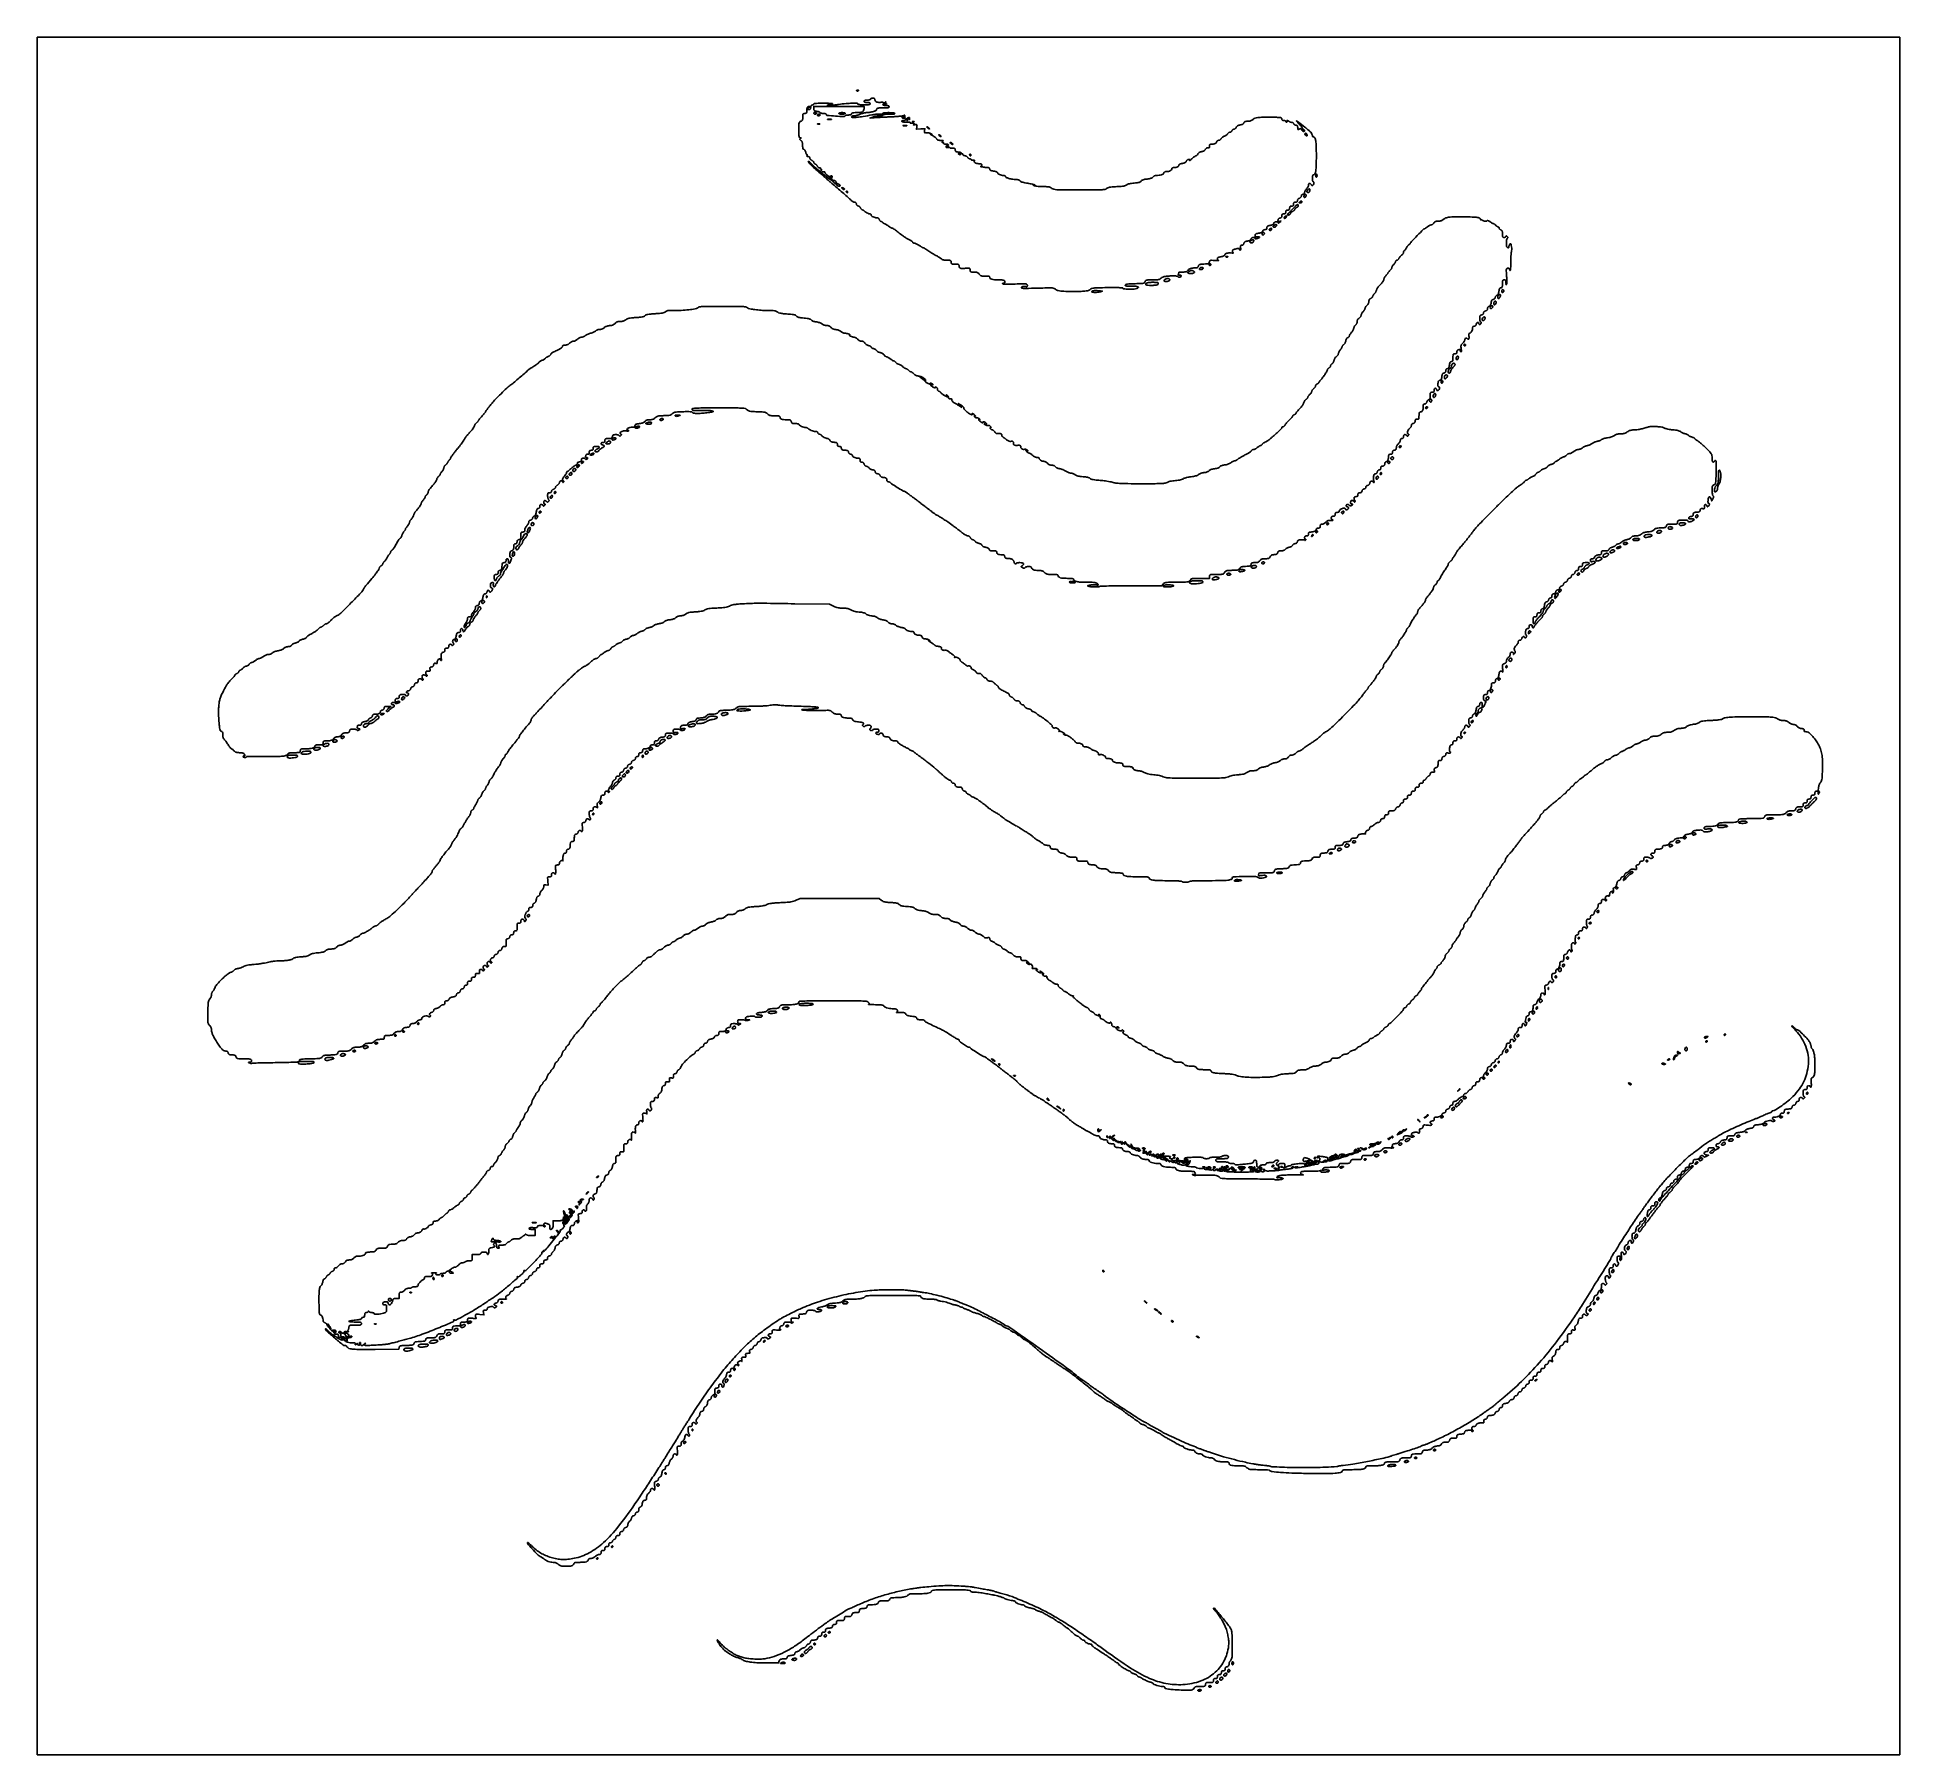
# Model space of a CAD drawing. Extents: x 0 to 2372, y 0 to 2187.
import ezdxf

# ---------------------------------------------------------------- set-up
doc = ezdxf.new("R2010")
doc.units = 0

msp = doc.modelspace()

# ---------------------------------------------------------------- linework, layer by layer
msp.add_lwpolyline([(0, 1093.5), (0, 0), (1186, 0), (2372, 0), (2372, 1093.5), (2372, 2187), (1186, 2187), (0, 2187)], close=True)
for points in [[(1046, 2119.39235, -0.242453), (1045.73067, 2118.869573, -0.095999), (1044.973487, 2118.524204, -0.093664), (1044.127513, 2118.482091, -0.223667), (1043.613087, 2118.817021, -0.158515), (1043.534562, 2119.139071, -0.191218), (1043.669932, 2119.417083, -0.126631), (1044.024148, 2119.605052, -0.059057), (1044.543989, 2119.666667, -0.017729), (1045.102116, 2119.64687, -0.028836), (1045.572297, 2119.586086, -0.02859), (1045.921037, 2119.499492, -0.328686)], [(1066.819335, 2107.173322, 0.16233), (1067.610948, 2105.607022, 0.10832), (1069.322845, 2104.521348, 0.079138), (1071.845368, 2104.032459, 0.044834), (1074.959988, 2104.207435, -0.023529), (1076.051895, 2104.315535, -0.052607), (1076.883701, 2104.271003, -0.111355), (1077.330644, 2104.092282, -0.400044), (1077.38817, 2103.819056, 0.261563), (1077.364818, 2103.262186, 0.327083), (1077.813441, 2103.034969, 0.093337), (1078.866441, 2103.418808, 0.048172), (1080.001772, 2104.25, -0.005631), (1080.736204, 2104.890213, -0.665625), (1080.819722, 2104.847908, -0.141032), (1080.735795, 2104.620002, -0.002515), (1079.951772, 2103.562769, 0.006103), (1079.079153, 2102.368249, 0.22611), (1079.022349, 2102.045029, 0.425581), (1079.234096, 2101.93064, 0.012342), (1080.301938, 2102.301315, -0.026807), (1081.032793, 2102.53156, -0.137342), (1081.453918, 2102.522554, -0.355881), (1081.591496, 2102.31824, -0.116116), (1081.467781, 2101.947868, -0.141901), (1081.082378, 2101.599266, -0.072583), (1080.45576, 2101.399599, -0.062851), (1079.695838, 2101.37069, -0.05501), (1078.915843, 2101.52671, 0.048244), (1078.173679, 2101.68561, 0.087677), (1077.556303, 2101.648274, 0.133305), (1077.153666, 2101.428127, 0.204114), (1077, 2101.067388, 0.287184), (1077.25819, 2100.654942, 0.047885), (1078.175, 2100.313545, 0.040007), (1079.467168, 2100.077342, 0.025213), (1081, 2100, -0.020272), (1082.888175, 2099.923415, -0.069535), (1084.083333, 2099.65625, -0.128937), (1084.750359, 2099.184843, -0.176579), (1085, 2098.5, -0.258593), (1084.586019, 2097.753078, -0.093584), (1083.416667, 2097.296875, -0.039364), (1081.191484, 2097.05863, -0.006994), (1077, 2097, 0.005795), (1072.379722, 2096.946452, 0.050416), (1070.343941, 2096.692867, 0.151234), (1069.375705, 2096.132219, 0.188625), (1069, 2095.171748, -0.153275), (1068.707404, 2094.239691, -0.107579), (1067.895627, 2093.486322, -0.060197), (1066.403658, 2092.831625, -0.016604), (1063.92371, 2092.171748, -0.011411), (1061.747601, 2091.721484, -0.00938), (1059.406303, 2091.33775, -0.0095), (1057.241601, 2091.066415, -0.024699), (1055.67371, 2090.978038, 0.0443), (1054.150918, 2090.832225, 0.018879), (1052.151761, 2090.381479, 0.018505), (1050.042376, 2089.737005, 0.023117), (1048.140796, 2088.978038, -0.024878), (1046.223475, 2088.2206, -0.01915), (1044.066062, 2087.581049, -0.01951), (1041.998777, 2087.138519, -0.042993), (1040.390796, 2087, 0.027912), (1039.091586, 2086.927417, 0.04382), (1037.996046, 2086.70625, 0.054414), (1037.227502, 2086.385377, 0.273146), (1037, 2086, 0.413866), (1038.126026, 2084.872639, 0.021409), (1043.785162, 2085.108343, 0.020803), (1051.881942, 2086.13429, 0.008059), (1063, 2088.200618, -0.015937), (1065.416377, 2088.61044, -0.011499), (1068.132812, 2088.919086, -0.011634), (1070.731358, 2089.09312, -0.024595), (1072.75, 2089.081871, 0.021097), (1074.463662, 2089.060338, 0.041549), (1075.816257, 2089.213385, 0.056431), (1076.727458, 2089.503723, 0.295581), (1077, 2089.924471, -0.399871), (1077.852499, 2090.819994, -0.011045), (1083.716319, 2090.979089, -0.01614), (1089.49211, 2090.821709, -0.129267), (1092, 2090, -0.54255), (1092.001188, 2089.583388, -0.109074), (1091.149305, 2089.260647, -0.029154), (1088.967769, 2089.071327, -0.006605), (1085.25, 2089.015313, 0.010252), (1081.946566, 2088.941438, 0.0199), (1079.316328, 2088.723532, 0.016208), (1077.344294, 2088.415665, 0.360365), (1077, 2088, -0.313009), (1076.726819, 2087.606374, -0.033668), (1075.604687, 2087.271402, -0.031884), (1074.070606, 2087.025349, -0.019822), (1072.25, 2086.923922, 0.024027), (1070.175555, 2086.790852, 0.017024), (1067.867188, 2086.451066, 0.017236), (1065.679744, 2085.974161, 0.034505), (1064, 2085.421033), (1060.5, 2083.994221), (1066, 2084.517521, -0.008184), (1069.048865, 2084.757324, -0.001801), (1074.290625, 2085.064429, -0.001873), (1080.353901, 2085.374971, -0.001801), (1086.5, 2085.644491, 0.00556), (1092.382261, 2085.946766, 0.007721), (1097.643261, 2086.357442, 0.005077), (1102.029258, 2086.813009, 0.092034), (1103.370677, 2087.223849, -0.015642), (1104.190857, 2087.619507, -0.112792), (1104.618624, 2087.703352, -0.4489), (1104.747571, 2087.548961, -0.101732), (1104.614447, 2087.185178, 0.118812), (1104.472922, 2086.753873, 0.114828), (1104.540711, 2086.299535, 0.105256), (1104.811748, 2085.891658, 0.086344), (1105.243769, 2085.594641, -0.058568), (1105.520827, 2085.425905, -0.694619), (1105.494766, 2085.343827, -0.063634), (1105.111459, 2085.37377, -0.008892), (1104.334157, 2085.549908, 0.048854), (1103.457973, 2085.676056, 0.056234), (1102.615598, 2085.619543, 0.064797), (1101.929225, 2085.400625, 0.145784), (1101.52514, 2085.040677, 0.226763), (1101.480691, 2084.629141, 0.185794), (1101.770714, 2084.288834, 0.090659), (1102.444918, 2084.067816, 0.034002), (1103.440983, 2084, -0.045128), (1104.517041, 2083.90268, -0.087671), (1105.323497, 2083.603459, -0.119789), (1105.819301, 2083.124015, -0.141873), (1106, 2082.5, -0.140575), (1105.822179, 2081.88002, -0.118484), (1105.333333, 2081.4, -0.088208), (1104.543379, 2081.09863, -0.04716), (1103.5, 2081, 0.061163), (1101.32179, 2080.732546, 0.551795), (1101.076461, 2079.987273, 0.176425), (1102.458788, 2079.175285, 0.038514), (1105.25, 2078.881517, 0.004738), (1106.976138, 2078.849762, 0.005215), (1108.648228, 2078.85229, 0.004876), (1110.076229, 2078.883273, 0.026249), (1110.850352, 2078.948399, -0.058975), (1111.329918, 2078.957323, -0.151321), (1111.64612, 2078.823795, -0.227431), (1111.756595, 2078.578789, -0.133263), (1111.66311, 2078.263917, 0.361185), (1111.706972, 2077.951837, 0.117292), (1112.146249, 2077.709323, 0.058243), (1112.972598, 2077.580571, 0.026839), (1114.062758, 2077.597422, -0.043097), (1115.932533, 2077.565597, -0.194247), (1116.879295, 2077.064401, -0.391376), (1116.846556, 2076.35149, -0.087708), (1115.75, 2075.595102, 0.313072), (1115.664368, 2075.450651, 0.386998), (1115.772845, 2075.347424, 0.038296), (1116.469706, 2075.385401, 0.009892), (1117.583088, 2075.554564, -0.017737), (1119.500471, 2075.815179, -0.222354), (1120.173129, 2075.578773, -0.2212), (1120.424726, 2074.910051, -0.01755), (1120.21018, 2072.978691), (1119.754184, 2069.87179), (1125.17192, 2070.218009), (1130.589656, 2070.564227), (1130.160469, 2067.639983, 0.018142), (1129.972368, 2065.928219, 0.194079), (1130.181624, 2065.275464, 0.252698), (1130.748423, 2065.047664, 0.030717), (1132.11564, 2065.288412, -0.065596), (1133.244154, 2065.407013, -0.032488), (1134.680844, 2065.275553, -0.031565), (1136.17642, 2064.942196, -0.039981), (1137.5, 2064.440458, -0.002002), (1139.339643, 2063.560276, -0.160092), (1139.56656, 2063.341227, -0.62177), (1139.483262, 2063.226256, -0.00457), (1138, 2063.492927, 0.198764), (1137.615011, 2063.412724, 0.503503), (1137.605396, 2063.173086, 0.047689), (1138.51773, 2062.571828, 0.010659), (1140.18523, 2061.733011, -0.024384), (1142.013346, 2060.749642, -0.028867), (1143.632574, 2059.641884, -0.029748), (1144.863876, 2058.568058, -0.13357), (1145.341611, 2057.75, 0.174868), (1146.042088, 2056.746119, 0.088036), (1147.458345, 2056.079866, 0.055471), (1149.658487, 2055.739993, 0.020775), (1152.785083, 2055.737202, -0.056742), (1153.371278, 2055.694504, -0.344503), (1153.559123, 2055.480841, -0.171016), (1153.447175, 2055.09315, -0.018217), (1152.865811, 2054.338312, 0.01434), (1152.264274, 2053.569683, 0.208169), (1152.188979, 2053.240543, 0.384829), (1152.387012, 2053.089844, 0.032114), (1153.080727, 2053.193576, -0.085191), (1153.603779, 2053.215906, -0.1388), (1154.009651, 2053.0428, -0.156677), (1154.233556, 2052.701784, -0.117424), (1154.25, 2052.25, 0.24726), (1154.465125, 2051.522207, 0.126702), (1155.300821, 2051.013809, 0.072291), (1156.746468, 2050.795103, 0.032172), (1158.674593, 2050.908038, -0.074416), (1159.165805, 2050.895395, -0.060531), (1159.670013, 2050.742071, -0.061965), (1160.110566, 2050.478057, -0.088621), (1160.413831, 2050.139425, -0.16501), (1160.490847, 2049.805233, -0.212283), (1160.336195, 2049.534456, -0.127201), (1159.938635, 2049.375448, -0.052989), (1159.356635, 2049.362905, 0.100405), (1158.717262, 2049.288526, 0.091296), (1158.132969, 2048.970813, 0.089915), (1157.693304, 2048.460661, 0.093595), (1157.468445, 2047.835608, 0.098915), (1157.498836, 2047.046752, 0.224464), (1157.864072, 2046.592596, 0.121834), (1158.655203, 2046.424459, 0.023211), (1160.13322, 2046.542171, -0.022563), (1161.225707, 2046.630603, -0.04923), (1162.063538, 2046.577978, -0.09887), (1162.527021, 2046.404469, -0.413706), (1162.588471, 2046.14315, 0.444117), (1162.667796, 2045.869687, 0.071638), (1163.263974, 2045.67902, 0.04131), (1164.267612, 2045.594586, 0.01999), (1165.5563, 2045.644377, -0.020578), (1167.371317, 2045.712367, -0.109889), (1168.332297, 2045.494842, -0.193946), (1168.82694, 2044.959767, -0.091004), (1169, 2044.016808, 0.092523), (1169.277395, 2042.530571, 0.157312), (1170.066166, 2041.557372, 0.107205), (1171.528222, 2041.000317, 0.030512), (1173.963091, 2040.781986, -0.035977), (1175.073646, 2040.670168, -0.058985), (1175.978253, 2040.400118, -0.083655), (1176.556244, 2040.025668, -0.257678), (1176.69975, 2039.599249, 0.118196), (1176.721928, 2039.200376, 0.151129), (1176.925864, 2038.896342, 0.134518), (1177.287853, 2038.737915, 0.085836), (1177.75, 2038.75, -0.100253), (1178.207348, 2038.748882, -0.14682), (1178.559375, 2038.559375, -0.14682), (1178.748882, 2038.207348, -0.100253), (1178.75, 2037.75, 0.209511), (1178.861243, 2037.242179, 0.095899), (1179.367342, 2036.769865, 0.068831), (1180.198786, 2036.396346, 0.042581), (1181.250384, 2036.183541, -0.057752), (1182.379212, 2035.919314, -0.047786), (1183.496815, 2035.392064, -0.049736), (1184.438544, 2034.697182, -0.086291), (1185.035568, 2033.933541, 0.072483), (1185.581708, 2033.194029, 0.056621), (1186.360896, 2032.567978, 0.057619), (1187.243322, 2032.143218, 0.083571), (1188.094201, 2032, -0.045418), (1188.829286, 2031.93309, -0.098855), (1189.353337, 2031.724617, -0.17695), (1189.584791, 2031.416867, -0.215269), (1189.538643, 2031.062526, 0.30191), (1189.549044, 2030.745956, 0.183252), (1189.872592, 2030.529764, 0.073901), (1190.575959, 2030.474053, 0.027731), (1191.559705, 2030.596605, -0.023132), (1192.665548, 2030.744702, -0.097972), (1193.326517, 2030.672741, -0.274081), (1193.568453, 2030.403487, -0.189874), (1193.493989, 2029.990273, 0.231353), (1193.35435, 2028.582507, 0.150688), (1194.368432, 2027.262205, 0.09543), (1196.448659, 2026.317165, 0.059103), (1199.122445, 2026, -0.022145), (1200.885474, 2025.921877, -0.065523), (1202.065726, 2025.658662, -0.11523), (1202.748469, 2025.211612, -0.192739), (1203, 2024.583333, -0.080074), (1202.906632, 2024.004061, -0.064399), (1202.632812, 2023.434649, -0.065245), (1202.227909, 2022.960859, -0.087674), (1201.75, 2022.662281, 0.147639), (1201.490956, 2022.454217, 0.409726), (1201.528125, 2022.246149, 0.10794), (1201.95654, 2022.064387, 0.023956), (1202.75, 2021.953947, -0.006201), (1203.684765, 2021.857515, -0.005895), (1204.632812, 2021.736472, -0.005861), (1205.46834, 2021.609767, -0.020692), (1206, 2021.5, 0.031497), (1206.568134, 2021.39544, 0.006389), (1207.5875, 2021.286719, 0.006714), (1208.778121, 2021.191207, 0.006245), (1210, 2021.125, -0.032861), (1211.447464, 2020.969029, -0.105924), (1212.340145, 2020.60823, -0.151167), (1212.827918, 2019.999556, -0.094155), (1213, 2019.093838, 0.134917), (1213.268491, 2018.116924, 0.139856), (1213.995959, 2017.430388, 0.070761), (1215.408591, 2016.935037, 0.014825), (1218, 2016.5, -0.018226), (1220.217396, 2016.11223, -0.047839), (1221.756286, 2015.627449, -0.075878), (1222.689349, 2015.052491, -0.22023), (1223, 2014.381411, 0.230024), (1223.575813, 2013.196002, 0.061602), (1225.420345, 2012.081834, 0.05368), (1227.917541, 2011.273428, 0.051501), (1230.5651, 2011, -0.037763), (1231.497546, 2010.929476, -0.056632), (1232.284748, 2010.716585, -0.074375), (1232.822281, 2010.404703, -0.227975), (1233, 2010.035184, 0.289358), (1233.94792, 2008.534355, 0.042375), (1237.476978, 2007.208275, 0.036361), (1242.461539, 2006.187227, 0.021652), (1248.5, 2005.666273, -0.068815), (1249.375267, 2005.506842, -0.04094), (1250.353125, 2005.094077, -0.040187), (1251.278779, 2004.51169, -0.054561), (1252, 2003.838545, 0.110164), (1253.117477, 2003.00566, 0.033145), (1255.117498, 2002.264712, 0.026275), (1257.872188, 2001.602293, 0.012538), (1261.470621, 2001.027577, -0.010284), (1264.598586, 2000.542454, -0.013897), (1267.402253, 1999.967627, -0.01087), (1269.690258, 1999.379125, -0.129816), (1270.470621, 1998.920133, -0.047488), (1270.828473, 1998.483021, -0.473106), (1270.768907, 1998.285351, -0.162293), (1270.401618, 1998.258667, -0.014518), (1269.5, 1998.51626, 0.003059), (1268.351183, 1998.873144, 0.27434), (1268.184812, 1998.832355, 0.474345), (1268.196124, 1998.708335, 0.00418), (1269.090911, 1998.114846, 0.107167), (1270.185698, 1997.698044, 0.010145), (1273.047429, 1997.324013, 0.012606), (1276.516215, 1997.030327, 0.009604), (1280.325865, 1996.877686, -0.006937), (1285.682092, 1996.691685, -0.035439), (1288.637607, 1996.337004, -0.064431), (1290.597559, 1995.689741, -0.075737), (1292.211484, 1994.588346, 0.133083), (1294.55729, 1993.350911, 0.040284), (1298.578303, 1992.783135, 0.013938), (1306.140722, 1992.541992, 0.001001), (1327.121542, 1992.5, 0.001101), (1347.353421, 1992.544551, 0.012646), (1355.308325, 1992.780841, 0.031484), (1359.631922, 1993.29311, 0.139567), (1361.905598, 1994.414567, -0.088778), (1363.49775, 1995.409382, -0.049923), (1365.694283, 1996.044852, -0.028539), (1369.043254, 1996.464957, -0.00648), (1374.760586, 1996.778405, 0.006888), (1380.244968, 1997.083572, 0.025534), (1383.682833, 1997.499571, 0.041232), (1385.976033, 1998.094642, 0.096416), (1387.5, 1998.98459, -0.085153), (1388.826337, 1999.799396, -0.034522), (1390.851891, 2000.452649, -0.027274), (1393.537997, 2000.964849, -0.013785), (1396.965435, 2001.330631, 0.011187), (1400.764841, 2001.716153, 0.038497), (1403.191208, 2002.209141, 0.061381), (1404.823388, 2002.899243, 0.097123), (1405.965435, 2003.893366, -0.090033), (1407.015307, 2004.833514, -0.054286), (1408.529707, 2005.550666, -0.040028), (1410.612913, 2006.091016, -0.017482), (1413.442919, 2006.486412, 0.016839), (1416.292822, 2006.880852, 0.041671), (1418.332125, 2007.411355, 0.058511), (1419.776447, 2008.117397, 0.09736), (1420.749623, 2009.052925, -0.075825), (1421.494475, 2009.832892, -0.05539), (1422.51956, 2010.456307, -0.053086), (1423.706714, 2010.862482, -0.055954), (1424.931704, 2011, 0.028731), (1428.641742, 2011.21336, 0.048969), (1431.674424, 2011.86848, 0.063638), (1433.813331, 2012.869475, 0.189779), (1434.74991, 2014.151656, -0.099551), (1435.15091, 2014.972909, -0.106439), (1435.830459, 2015.552339, -0.083594), (1436.829199, 2015.891269, -0.040112), (1438.182373, 2016, 0.050956), (1440.76617, 2016.264003, 0.068788), (1442.977503, 2017.048737, 0.087614), (1444.47902, 2018.197671, 0.187882), (1445, 2019.535184, -0.142307), (1445.168094, 2020.11383, -0.106403), (1445.636338, 2020.589587, -0.085739), (1446.35866, 2020.90378, -0.058357), (1447.25, 2021.013655, 0.034988), (1450.031273, 2021.225482, 0.067842), (1452.168693, 2021.843438, 0.099072), (1453.518578, 2022.7958, 0.192029), (1454, 2024.003088, -0.145348), (1454.258367, 2024.873095, -0.122759), (1454.963969, 2025.529313, -0.069581), (1456.260341, 2026.026049, -0.019535), (1458.395285, 2026.432026, 0.023733), (1460.41273, 2026.833232, 0.056206), (1461.846328, 2027.3664, 0.080963), (1462.77971, 2028.046835, 0.131633), (1463.262055, 2028.894098, -0.091456), (1463.605349, 2029.626752, -0.056161), (1464.244881, 2030.337374, -0.053853), (1465.064628, 2030.92037, -0.06379), (1465.94576, 2031.275565, -0.023432), (1467.084135, 2031.51692, -0.19495), (1467.588271, 2031.402595, -0.291566), (1467.751801, 2031.010705, -0.047374), (1467.523981, 2030.177037, 0.514148), (1467.669687, 2029.958649, 0.163989), (1468.11986, 2030.094192, 0.036408), (1469.115702, 2030.916642, 0.012321), (1470.442803, 2032.25, -0.019725), (1471.914747, 2033.685737, -0.024322), (1473.399548, 2034.898438, -0.023841), (1474.716447, 2035.777433, -0.136053), (1475.519251, 2036, 0.12812), (1476.181911, 2036.172634, 0.057867), (1476.915171, 2036.702013, 0.051893), (1477.602245, 2037.475675, 0.048782), (1478.131758, 2038.389833, -0.072177), (1478.856862, 2039.517044, -0.076793), (1479.859113, 2040.364278, -0.06421), (1481.223049, 2040.97378, -0.033372), (1483.04328, 2041.39093, 0.030887), (1484.791709, 2041.782498, 0.062006), (1486.089312, 2042.340206, 0.080757), (1486.979333, 2043.076189, 0.103203), (1487.500348, 2044.001098, -0.104389), (1488.130441, 2045.113527, -0.107429), (1489.150749, 2045.862743, -0.090375), (1490.542473, 2046.201968, -0.053908), (1492.25, 2046.118421, 0.299249), (1492.538051, 2046.248765, 0.064902), (1492.779687, 2046.769161, 0.047809), (1492.945812, 2047.550326, 0.028507), (1493, 2048.5, -0.049402), (1493.133086, 2049.84368, -0.180601), (1493.576531, 2050.559231, -0.139004), (1494.464029, 2050.916192, -0.025371), (1496.25, 2051.015313, 0.03234), (1498.694878, 2051.185186, 0.089624), (1500.328869, 2051.713646, 0.112479), (1501.457224, 2052.694514, 0.069544), (1502.291557, 2054.25, -0.096048), (1502.697128, 2054.919032, -0.067848), (1503.371784, 2055.485938, -0.06547), (1504.201628, 2055.869124, -0.075602), (1505.062235, 2056, 0.076278), (1505.930883, 2056.133293, 0.076907), (1506.716915, 2056.520809, 0.080364), (1507.321255, 2057.109086, 0.095969), (1507.664412, 2057.82471, -0.118758), (1508.086772, 2058.612402, -0.044256), (1509.008547, 2059.477596, -0.040736), (1510.223003, 2060.279991, -0.038885), (1511.57012, 2060.889195, 0.035652), (1512.95858, 2061.50633, 0.032189), (1514.295805, 2062.333343, 0.033677), (1515.397189, 2063.234171, 0.081808), (1516.034511, 2064.064485, -0.068297), (1516.571716, 2064.804724, -0.055901), (1517.323454, 2065.431442, -0.057685), (1518.165239, 2065.85695, -0.088425), (1518.967796, 2066, 0.096136), (1519.740567, 2066.149968, 0.071406), (1520.49432, 2066.5875, 0.069305), (1521.11515, 2067.235611, 0.079714), (1521.5, 2068, -0.081858), (1521.889541, 2068.765569, -0.070015), (1522.522638, 2069.413479, -0.071493), (1523.295365, 2069.850202, -0.093187), (1524.092139, 2070, 0.100203), (1524.932674, 2070.170157, 0.072955), (1525.750282, 2070.665976, 0.06718), (1526.450492, 2071.423876, 0.062173), (1526.94666, 2072.359705, -0.077813), (1527.606808, 2073.516335, -0.089992), (1528.561737, 2074.349398, -0.068246), (1529.963255, 2074.944535, -0.026686), (1532.022839, 2075.387662, 0.025359), (1533.9908, 2075.805619, 0.063167), (1535.351161, 2076.358682, 0.089933), (1536.230235, 2077.086721, 0.111443), (1536.717562, 2078.027957, -0.100766), (1537.195768, 2079.001383, -0.130744), (1537.982057, 2079.603225, -0.078982), (1539.278198, 2079.914441, -0.019505), (1541.470609, 2080, 0.03157), (1543.606007, 2080.134962, 0.053691), (1545.344918, 2080.548572, 0.057829), (1546.865626, 2081.295056, 0.043917), (1548.334429, 2082.434134, -0.102455), (1550.943167, 2084.009298, -0.060392), (1554.511413, 2084.801139, -0.023846), (1560.687593, 2085.110539, -0.002469), (1575.25, 2085.073167, -0.004058), (1581.197622, 2084.980258, -0.046478), (1583.522104, 2084.707932, -0.159764), (1584.584826, 2084.090446, -0.183929), (1585, 2083, 0.07578), (1585.142566, 2082.064742, 0.149477), (1585.5625, 2081.45, 0.124434), (1586.317234, 2081.106468, 0.044917), (1587.5, 2081, -0.038131), (1588.457356, 2080.926884, -0.057076), (1589.265625, 2080.70625, -0.074992), (1589.817169, 2080.382936, -0.226478), (1590, 2080, 0.105053), (1590.081062, 2079.618444, 0.099167), (1590.311086, 2079.29375, 0.09642), (1590.654762, 2079.076123, 0.093332), (1591.059017, 2079, 0.108972), (1591.413961, 2079.078288, 0.182303), (1591.6254, 2079.29375, 0.161196), (1591.656512, 2079.6179, 0.082592), (1591.5, 2080, -0.211494), (1591.408157, 2080.667518, -0.370373), (1591.844409, 2080.954127, -0.094235), (1593.007722, 2080.57369, -0.031858), (1594.516979, 2079.611243, 0.042401), (1595.333513, 2079.11441, 0.043507), (1596.21528, 2078.767414, 0.047393), (1597.030695, 2078.607856, 0.116759), (1597.631416, 2078.688803, -0.163993), (1598.179166, 2078.711446, -0.08063), (1598.816264, 2078.407855, -0.066334), (1599.443081, 2077.837726, -0.052261), (1599.958492, 2077.077559, 0.066085), (1600.529791, 2076.283002, 0.055436), (1601.320919, 2075.610283, 0.057632), (1602.201259, 2075.153322, 0.091164), (1603.035184, 2075, -0.082851), (1604.205536, 2074.80473, -0.190761), (1604.872307, 2074.234352, -0.105471), (1605.196203, 2073.090766, -0.017176), (1605.269218, 2070.772649, 0.057508), (1605.342461, 2070.121604, 0.150641), (1605.576078, 2069.719157, 0.210816), (1605.936203, 2069.595699, 0.118977), (1606.382138, 2069.744529, -0.057894), (1607.918499, 2070.47403, -0.129039), (1609.199818, 2070.56514, -0.167818), (1610.146798, 2070.025184, -0.116591), (1610.729074, 2068.928019, 0.128888), (1611.397461, 2067.739081, 0.132223), (1612.557244, 2067.04486, 0.212578), (1613.551108, 2067.187419, 0.257849), (1614, 2068, 0.099038), (1613.923658, 2068.381638, 0.097945), (1613.70625, 2068.70625, 0.097945), (1613.381638, 2068.923658, 0.099038), (1613, 2069, -0.121093), (1612.6186, 2069.093744, -0.100731), (1612.29375, 2069.35795, -0.091599), (1612.075548, 2069.753116, -0.08063), (1612, 2070.218555, 0.157192), (1611.767035, 2070.941263, 0.010787), (1610.457813, 2072.680583, 0.014557), (1608.761145, 2074.711675, 0.01038), (1606.75, 2076.888765, -0.01067), (1603.757477, 2080.131975, -0.847784), (1603.983501, 2080.410036, -0.036023), (1606.238578, 2078.899603, -0.001343), (1614.279213, 2072.59632, -0.010074), (1618.976005, 2068.738039, -0.033353), (1621.83478, 2065.940764, -0.052756), (1623.446049, 2063.703611, -0.127193), (1623.977764, 2061.75, 0.074793), (1624.087051, 2061.081358, 0.087709), (1624.386942, 2060.514062, 0.09927), (1624.826899, 2060.134646, 0.129149), (1625.339485, 2060, -0.295446), (1627.164852, 2058.818253, -0.067662), (1628.254993, 2055.119068, -0.031813), (1628.850281, 2048.361304, -0.006065), (1629, 2036.018047, -0.005618), (1628.860224, 2023.578401, -0.030315), (1628.299301, 2016.842655, -0.064314), (1627.270638, 2013.156619, -0.301192), (1625.524751, 2012, 0.183065), (1624.811768, 2011.729905, 0.130703), (1624.334708, 2011.012175, 0.065288), (1624.072281, 2009.692532, 0.016479), (1624, 2007.5, 0.020945), (1624.072283, 2005.775243, 0.033738), (1624.29375, 2004.321875, 0.036969), (1624.611488, 2003.267028, 0.31052), (1625, 2003, -0.252233), (1625.680021, 2002.633644, -0.148849), (1625.94792, 2001.7258, -0.090168), (1625.69647, 2000.407171, -0.055413), (1624.965684, 1999, -0.038592), (1624.360912, 1998.231683, -0.237578), (1623.903883, 1998.059502, -0.182434), (1623.411834, 1998.30766, -0.022218), (1622.620754, 1999.25, 0.0621), (1621.275061, 2000.615835, 0.214472), (1620.098661, 2000.911514, 0.268361), (1619.282584, 2000.223208, 0.086656), (1619, 1998.60496, -0.081044), (1618.822642, 1997.51794, -0.039559), (1618.2707, 1996.221693, -0.037893), (1617.467357, 1994.932838, -0.044699), (1616.517277, 1993.85496, 0.041893), (1615.565936, 1992.787762, 0.036756), (1614.758778, 1991.530832, 0.038546), (1614.200004, 1990.280644, 0.084094), (1614.017277, 1989.25, -0.056659), (1613.892947, 1988.226431, -0.124854), (1613.529954, 1987.53341, -0.136719), (1612.906264, 1987.135289, -0.07423), (1612, 1987, 0.072364), (1611.12302, 1986.872408, 0.126314), (1610.496944, 1986.496906, 0.125189), (1610.12566, 1985.863468, 0.070387), (1610, 1984.975249, -0.095907), (1609.826241, 1984.077714, -0.079254), (1609.32396, 1983.240993, -0.071229), (1608.528582, 1982.529535, -0.056115), (1607.5, 1982, 0.056115), (1606.471418, 1981.470465, 0.071229), (1605.67604, 1980.759007, 0.079254), (1605.173759, 1979.922286, 0.095907), (1605, 1979.024751, -0.073703), (1604.858996, 1978.073375, -0.150053), (1604.44132, 1977.452475, -0.125981), (1603.687996, 1977.106888, -0.044896), (1602.5, 1977, 0.045527), (1601.231486, 1976.884257, 0.152009), (1600.5, 1976.5, 0.152009), (1600.115743, 1975.768514, 0.045527), (1600, 1974.5, -0.045527), (1599.884257, 1973.231486, -0.152009), (1599.5, 1972.5, -0.152009), (1598.768514, 1972.115743, -0.045527), (1597.5, 1972, 0.045527), (1596.231486, 1971.884257, 0.152009), (1595.5, 1971.5, 0.152009), (1595.115743, 1970.768514, 0.045527), (1595, 1969.5, -0.045527), (1594.884257, 1968.231486, -0.152009), (1594.5, 1967.5, -0.152009), (1593.768514, 1967.115743, -0.045527), (1592.5, 1967, 0.045527), (1591.231486, 1966.884257, 0.152009), (1590.5, 1966.5, 0.152009), (1590.115743, 1965.768514, 0.045527), (1590, 1964.5, -0.045527), (1589.884257, 1963.231486, -0.152009), (1589.5, 1962.5, -0.152009), (1588.768514, 1962.115743, -0.045527), (1587.5, 1962, 0.045331), (1586.241265, 1961.885646, 0.148603), (1585.507154, 1961.506955, 0.152513), (1585.118911, 1960.790859, 0.048567), (1585, 1959.569551, -0.054795), (1584.873634, 1958.419929, -0.117225), (1584.485692, 1957.621614, -0.122993), (1583.794654, 1957.106774, -0.063704), (1582.75, 1956.819551, 0.071641), (1581.757667, 1956.529774, 0.0937), (1580.98681, 1955.986396, 0.091751), (1580.456528, 1955.189145, 0.065921), (1580.168217, 1954.156655, 0.028618), (1580.060437, 1952.867787, 0.231347), (1580.300074, 1952.343174, 0.222011), (1580.869366, 1952.197397, 0.026418), (1582.168217, 1952.513979, -0.004279), (1583.736876, 1952.970739, -0.383743), (1583.937167, 1952.871993, -0.297121), (1583.88728, 1952.622949, -0.003361), (1582.630102, 1951.357323, -0.024275), (1581.720781, 1950.537832, -0.107995), (1581.083513, 1950.214292, -0.229257), (1580.6279, 1950.304798, -0.143202), (1580.296769, 1950.75, 0.219414), (1579.25869, 1951.784716, 0.120705), (1577.440344, 1951.988392, 0.11345), (1575.64965, 1951.325314, 0.185704), (1574.717562, 1950.027957, -0.110574), (1574.234376, 1949.090784, -0.089498), (1573.363918, 1948.363555, -0.063596), (1572.023793, 1947.811991, -0.026221), (1570.100931, 1947.400149, 0.019398), (1567.88056, 1946.956166, 0.1003), (1566.751298, 1946.429931, 0.160716), (1566.189342, 1945.636218, 0.074481), (1566, 1944.372192, -0.051077), (1565.879838, 1943.198974, -0.149561), (1565.493632, 1942.493791, -0.146213), (1564.772483, 1942.116099, -0.048059), (1563.567388, 1942, 0.061051), (1562.505629, 1941.869872, 0.081185), (1561.613613, 1941.486497, 0.087854), (1560.941029, 1940.868425, 0.08647), (1560.517052, 1940.053725, -0.113863), (1559.967792, 1939.125, -0.083642), (1559.007215, 1938.405214, -0.05841), (1557.545778, 1937.855981, -0.023492), (1555.449664, 1937.440181, 0.016417), (1552.98479, 1936.987364, 0.097039), (1551.786039, 1936.469216, 0.167466), (1551.198626, 1935.676101, 0.076557), (1551, 1934.386456, -0.050216), (1550.881596, 1933.210474, -0.147061), (1550.500323, 1932.500324, -0.147231), (1549.790994, 1932.118613, -0.050373), (1548.616631, 1932, 0.061434), (1547.568767, 1931.870764, 0.088205), (1546.717168, 1931.489052, 0.095415), (1546.095676, 1930.864828, 0.084494), (1545.717562, 1930.027957, -0.109977), (1545.23726, 1929.09367, -0.089174), (1544.372747, 1928.366988, -0.063886), (1543.046624, 1927.816421, -0.026845), (1541.154863, 1927.408773, 0.023727), (1539.137721, 1926.987244, 0.078857), (1537.89951, 1926.44784, 0.119056), (1537.173754, 1925.692717, 0.097026), (1536.803933, 1924.630816, -0.079374), (1536.520132, 1923.713679, -0.089731), (1535.972176, 1922.973854, -0.086333), (1535.180332, 1922.452705, -0.067365), (1534.187616, 1922.172274, 0.047663), (1532.964527, 1921.878088, 0.193539), (1532.396791, 1921.386489, 0.148744), (1532.244659, 1920.547954, 0.025094), (1532.517071, 1918.922274, -0.025368), (1532.733096, 1917.628764, -0.07489), (1532.701871, 1916.730519, -0.141055), (1532.438058, 1916.20403, -0.209492), (1531.972466, 1916, -0.123025), (1531.560399, 1916.102947, -0.150466), (1531.281643, 1916.383344, -0.130606), (1531.18521, 1916.806564, -0.082863), (1531.286798, 1917.305, 0.248867), (1531.218783, 1917.862427, 0.226982), (1530.711405, 1918.149678, 0.059376), (1529.451146, 1918.086794, 0.008396), (1526.893787, 1917.60752, 0.017847), (1524.567094, 1917.043701, 0.058596), (1523.107421, 1916.442855, 0.101774), (1522.291828, 1915.741263, 0.165884), (1522, 1914.885853, 0.06693), (1522.093291, 1914.192043, 0.062012), (1522.367188, 1913.527956, 0.066095), (1522.771924, 1912.992276, 0.105052), (1523.25, 1912.677403, -0.165486), (1523.453824, 1912.505347, -0.483888), (1523.398438, 1912.358037, -0.071275), (1522.893108, 1912.272593, -0.015207), (1522, 1912.277254, 0.014367), (1517.759414, 1912.306512, 0.050891), (1515.062312, 1911.971641, 0.090454), (1513.401314, 1911.258315, 0.17099), (1512.534471, 1910.108608, -0.119535), (1511.991389, 1909.213349, -0.080068), (1511.017713, 1908.506722, -0.056277), (1509.545139, 1907.959899, -0.023572), (1507.467083, 1907.547335, 0.018427), (1505.233718, 1907.127764, 0.073548), (1503.938452, 1906.626297, 0.132849), (1503.251707, 1905.946427, 0.132334), (1503, 1905.012051, 0.087966), (1503.131819, 1904.268591, 0.07638), (1503.514062, 1903.574558, 0.077353), (1504.08146, 1903.034724, 0.094451), (1504.75, 1902.73796, -0.831127), (1504.745155, 1902.631544, -0.037506), (1504.028558, 1902.586013, -0.010597), (1502.283922, 1902.643118, -0.003952), (1499.836581, 1902.794597, 0.006066), (1495.617011, 1903.037862, 0.078271), (1494.053594, 1902.863976, 0.209664), (1493.266263, 1902.226863, 0.084358), (1492.836581, 1900.87996, -0.094703), (1492.383168, 1899.55334, -0.173919), (1491.526606, 1898.819738, -0.07245), (1489.84377, 1898.444859, -0.007641), (1485.813754, 1898.205763, 0.008), (1481.893816, 1897.970372, 0.066861), (1480.160171, 1897.601764, 0.161597), (1479.271641, 1896.907248, 0.11187), (1478.813754, 1895.705763, -0.09809), (1478.402059, 1894.530153, -0.157299), (1477.614406, 1893.83043, -0.077592), (1476.136786, 1893.438247, -0.011923), (1473.098685, 1893.192493, 0.018503), (1470.259319, 1892.925172, 0.057157), (1468.392764, 1892.458366, 0.077455), (1467.007967, 1891.676745, 0.059025), (1465.776105, 1890.442493, -0.053997), (1464.560863, 1889.200237, -0.086698), (1463.274651, 1888.471402, -0.065729), (1461.570401, 1888.105826, -0.020012), (1458.92742, 1888, 0.00796), (1457.038124, 1887.969921, 0.013209), (1455.44743, 1887.87715, 0.006813), (1454.149621, 1887.749167, 0.381799), (1454, 1887.581787, -0.065783), (1453.967036, 1887.332323, -0.008345), (1453.817087, 1886.809762, -0.009668), (1453.615746, 1886.192843, -0.007901), (1453.377319, 1885.540894, 0.042493), (1453.200569, 1884.929622, 0.091692), (1453.1939, 1884.441674, 0.16824), (1453.350815, 1884.156185, 0.232942), (1453.627319, 1884.077527, -0.068899), (1455.703156, 1884.166819, -0.228257), (1456.842432, 1883.478599, -0.361031), (1456.726779, 1882.471908, -0.099595), (1455.276381, 1881.552563, -0.077695), (1454.533258, 1881.393138, -0.071609), (1453.75481, 1881.460816, -0.074106), (1453.051429, 1881.739831, -0.094921), (1452.526381, 1882.195574, 0.165217), (1451.600034, 1882.798064, 0.041646), (1449.80078, 1883.099387, 0.027191), (1447.055923, 1883.17714, 0.007873), (1442.820053, 1883, 0.00929), (1438.159728, 1882.644565, 0.036237), (1435.311618, 1882.164036, 0.057363), (1433.295698, 1881.418584, 0.062291), (1431.562447, 1880.25, -0.059911), (1429.797935, 1879.04813, -0.071388), (1427.89832, 1878.385261, -0.040761), (1425.15041, 1878.076965, -0.007562), (1420.061945, 1878, 0.004481), (1414.477287, 1877.949954, 0.055275), (1412.370304, 1877.678006, 0.171972), (1411.345036, 1877.007145, 0.128117), (1410.819551, 1875.75, -0.162979), (1410.179633, 1874.471918, -0.146887), (1408.87138, 1873.771091, -0.041346), (1406.103453, 1873.444459, -0.002946), (1398.345472, 1873.219987, 0.004879), (1392.09756, 1873.015034, 0.023551), (1388.558344, 1872.696917, 0.040104), (1386.442089, 1872.230564, 0.230803), (1385.626857, 1871.469987, 0.313205), (1385.806162, 1870.739327, 0.135286), (1386.75332, 1870.276931, 0.040733), (1388.92304, 1870.050904, 0.005595), (1393.472368, 1870, -0.014734), (1399.128232, 1869.833299, -0.08901), (1401.971179, 1869.14817, -0.520021), (1402.17276, 1868.1418, -0.111987), (1400.392382, 1866.959084, -0.082641), (1396.806461, 1866.238099, -0.016005), (1390.173573, 1866.228151, -0.00902), (1383.413655, 1866.556593, -0.44372), (1382.667817, 1867.5, 0.447574), (1382.300062, 1867.959072, 0.004515), (1377.634396, 1868.167744, 0.00912), (1371.45429, 1868.275451, 0.003426), (1362.794975, 1868.20908, 0.002063), (1350.692197, 1867.983448, 0.020189), (1345.59162, 1867.66097, 0.051338), (1342.780901, 1867.07334, 0.143279), (1341.127158, 1865.95813, -0.112432), (1339.754414, 1864.905864, -0.058774), (1337.69411, 1864.239826, -0.029667), (1334.324505, 1863.778924, -0.005318), (1327.993048, 1863.360527, -0.013813), (1316.869004, 1863.052025, -0.022319), (1307.409156, 1863.473556, -0.022507), (1300.063052, 1864.465123, -0.152727), (1296.855838, 1866.144162, 0.114102), (1295.131896, 1867.220613, 0.063108), (1292.689245, 1867.728256, 0.024356), (1288.404056, 1867.857529, 0.002462), (1278.203765, 1867.618116, -0.000507), (1262.362869, 1867.184338, -0.009639), (1257.41051, 1867.149248, -0.029246), (1254.879247, 1867.328423, -0.165552), (1253.682919, 1867.917081, -0.423203), (1253.695496, 1868.739171, -0.116892), (1254.945225, 1869.458169, -0.067509), (1257.037763, 1869.78414, -0.081946), (1259, 1869.5, 0.046155), (1260.014591, 1869.278345, 0.200182), (1260.59563, 1869.44059, 0.187866), (1260.91161, 1869.977474, 0.040159), (1261, 1871.07619, 0.212402), (1260.446052, 1872.321368, 0.157578), (1259.054477, 1872.944549, 0.033757), (1255.829528, 1873.076745, 0.001769), (1245.483554, 1872.76568, -0.005397), (1239.496565, 1872.629145, -0.00855), (1234.365683, 1872.65527, -0.003317), (1230.011963, 1872.780801, -0.250491), (1229.424537, 1873.122102, -0.225293), (1229.387766, 1873.453852, -0.172986), (1229.618682, 1873.742118, -0.09488), (1230.131922, 1873.937438, -0.043639), (1230.847363, 1874, 0.056492), (1231.76479, 1874.103986, 0.182037), (1232.267956, 1874.437874, 0.172237), (1232.442099, 1875.035188, 0.049623), (1232.289749, 1876, 0.134452), (1231.676773, 1877.062982, 0.134455), (1230.607742, 1877.665325, 0.054469), (1228.618719, 1877.939479, 0.007035), (1224.317627, 1878, -0.018731), (1219.115439, 1878.194956, -0.058887), (1215.691092, 1878.862598, -0.107382), (1213.718536, 1880.002866, -0.21124), (1213, 1881.627733, 0.192872), (1212.700127, 1882.376205, 0.148611), (1211.926911, 1882.812376, 0.059924), (1210.41046, 1882.962748, 0.010419), (1207.530049, 1882.84255, -0.014561), (1204.31508, 1882.735057, -0.076623), (1202.573346, 1882.995879, -0.105364), (1201.261362, 1883.73241, -0.039879), (1199.791026, 1885.25, 0.041951), (1198.395951, 1886.678037, 0.085292), (1197.056599, 1887.486447, 0.071078), (1195.366324, 1887.883928, 0.022265), (1192.760977, 1888, -0.011144), (1189.846449, 1888.064965, -0.115901), (1188.70104, 1888.388569, -0.216647), (1188.161436, 1889.116383, -0.052868), (1188, 1890.638889, 0.054464), (1187.828603, 1892.207716, 0.254471), (1187.252442, 1892.86995, 0.104606), (1186.004407, 1893.055985, 0.006478), (1182.25, 1892.779777, -0.012222), (1177.618056, 1892.492462, -0.091526), (1175.449953, 1892.809142, -0.20845), (1174.385921, 1893.777963, -0.105687), (1174, 1895.583333, 0.069015), (1173.812012, 1896.938789, 0.214436), (1173.232759, 1897.629167, 0.102438), (1172.007084, 1897.936996, 0.010475), (1169, 1898, -0.010324), (1165.96031, 1898.06277, -0.105983), (1164.75, 1898.375, -0.217022), (1164.180083, 1899.080151, -0.063163), (1164, 1900.5, 0.066096), (1163.810662, 1901.926048, 0.220177), (1163.218856, 1902.632329, 0.101124), (1161.952858, 1902.939937, 0.009199), (1158.688561, 1903, -0.020547), (1156.187628, 1903.102814, -0.038688), (1154.193579, 1903.423614, -0.048535), (1152.627141, 1903.966892, -0.076017), (1151.438561, 1904.75, 0.031221), (1150.420684, 1905.559572, 0.011562), (1148.894452, 1906.573438, 0.011406), (1147.173572, 1907.605979, 0.013493), (1145.5, 1908.5, -0.016212), (1143.543549, 1909.558848, -0.006114), (1140.875197, 1911.160937, -0.006048), (1138.011925, 1912.976232, -0.007329), (1135.373009, 1914.75, 0.007467), (1132.949317, 1916.378133, 0.01051), (1130.736921, 1917.751563, 0.00703), (1128.858891, 1918.828062, 0.127287), (1128.194438, 1919, -0.089449), (1127.698406, 1919.089455, -0.035117), (1127.063589, 1919.378332, -0.03336), (1126.404682, 1919.79507, -0.035495), (1125.821429, 1920.28794, 0.06494), (1124.115563, 1921.565649, 0.01547), (1120.966609, 1923.213968, 0.013541), (1117.745772, 1924.668614, 0.099611), (1116.098871, 1925, -0.081473), (1115.679165, 1925.068847, -0.091985), (1115.322793, 1925.267546, -0.100691), (1115.084514, 1925.563409, -0.119895), (1115, 1925.910794, 0.219419), (1114.784751, 1926.377675, 0.019954), (1113.751563, 1927.191036, 0.022932), (1112.378176, 1928.09309, 0.015874), (1110.75, 1928.990077, -0.015775), (1107.367732, 1930.852548, -0.017351), (1104.217908, 1932.869685, -0.012745), (1100.510516, 1935.57156, -0.004123), (1095.160202, 1939.75419, 0.011261), (1093.017758, 1941.38032, 0.015021), (1090.997261, 1942.752793, 0.012223), (1089.272088, 1943.792074, 0.130166), (1088.486928, 1944, -0.105567), (1087.793553, 1944.148045, -0.023974), (1086.714809, 1944.69418, -0.02379), (1085.50677, 1945.458578, -0.021149), (1084.326725, 1946.363167, 0.021059), (1083.079552, 1947.319571, 0.017148), (1081.669413, 1948.239019, 0.017482), (1080.310508, 1948.996541, 0.04259), (1079.25, 1949.430555, -0.030966), (1078.388528, 1949.759979, -0.041785), (1077.660938, 1950.167605, -0.0478), (1077.149775, 1950.589244, -0.198952), (1077, 1950.950756, 0.195493), (1076.85722, 1951.30198, 0.054743), (1076.3907, 1951.686378, 0.046441), (1075.719858, 1952.041614, 0.034615), (1074.925787, 1952.309156, -0.076712), (1074.092123, 1952.670405, -0.055901), (1073.301539, 1953.301539, -0.055901), (1072.670405, 1954.092123, -0.076712), (1072.309156, 1954.925787, 0.076817), (1071.923274, 1955.815789, 0.096291), (1071.308367, 1956.470005, 0.092062), (1070.469665, 1956.865633, 0.064378), (1069.430422, 1957, -0.062916), (1066.974894, 1957.310211, -0.051648), (1064.493933, 1958.228609, -0.055244), (1062.578365, 1959.451347, -0.226851), (1062, 1960.660515, 0.113855), (1061.882121, 1961.171474, 0.10031), (1061.54904, 1961.606526, 0.093878), (1061.051036, 1961.898462, 0.085964), (1060.464817, 1962, -0.105979), (1059.0661, 1962.299837, -0.018689), (1056.645267, 1963.498369, -0.020363), (1054.297808, 1964.898511, -0.073702), (1053, 1966.049843, 0.075013), (1052.689744, 1966.323639, 0.018567), (1052.104924, 1966.671165, 0.018575), (1051.398025, 1967.023072, 0.017658), (1050.655061, 1967.327988, -0.0719), (1049.911622, 1967.731899, -0.049587), (1049.203142, 1968.379236, -0.049424), (1048.633239, 1969.156614, -0.069627), (1048.303124, 1969.948854, 0.089243), (1047.949157, 1970.712997, 0.064361), (1047.314064, 1971.408048, 0.063066), (1046.507165, 1971.932024, 0.077248), (1045.648063, 1972.193807, -0.077867), (1044.730352, 1972.474685, -0.087874), (1043.98498, 1973.01556, -0.086017), (1043.459359, 1973.79023, -0.070985), (1043.180449, 1974.75, 0.063093), (1042.91396, 1975.723878, 0.102629), (1042.433306, 1976.429986, 0.110564), (1041.740555, 1976.853152, 0.082216), (1040.853526, 1977, -0.102172), (1039.878939, 1977.201252, -0.032918), (1038.558893, 1977.876926, -0.031263), (1037.151312, 1978.84281, -0.030382), (1035.860872, 1979.985281, 0.013867), (1032.787251, 1982.892982, 0.002807), (1027.161773, 1987.870047, 0.002939), (1020.508109, 1993.621823, 0.002648), (1013.552629, 1999.5, -0.002628), (1011.601145, 2001.149095, -0.002738), (1009.693709, 2002.796379, -0.002632), (1008.059979, 2004.23821, -0.011986), (1007.13419, 2005.104694, 0.014023), (1006.025978, 2006.133479, 0.000982), (1002.832613, 2008.924354, 0.001391), (999.008386, 2012.234697, 0.001047), (994.785346, 2015.854392, -0.007901), (988.745876, 2021.176329, -0.01912), (984.50285, 2025.343369, -0.025604), (982.02082, 2028.260401, -0.6216), (982.385869, 2029, -0.181573), (982.681109, 2028.88913, -0.003185), (983.979714, 2027.739009, -0.007576), (985.47893, 2026.352512, -0.004922), (987.171053, 2024.707263, 0.017056), (992.066479, 2020.173245, 0.005929), (999.416148, 2013.968582, 0.002361), (1007.116322, 2007.683658, 0.107949), (1008.934243, 2006.772171, -0.10174), (1009.575946, 2006.460231, -0.006784), (1011.189918, 2005.184638, -0.009559), (1013.078185, 2003.58929, -0.006998), (1015.11442, 2001.75, 0.018941), (1018.502126, 1998.833799, 0.060772), (1021.034009, 1997.27637, 0.28423), (1022.127328, 1997.412396, 0.325731), (1022.396258, 1998.409753, 0.106962), (1022.013353, 1998.994802, 0.046256), (1021.289062, 1999.587387, 0.042939), (1020.371207, 2000.097722, 0.043957), (1019.386744, 2000.439069, -0.036283), (1018.478681, 2000.73842, -0.065107), (1017.798992, 2001.128491, -0.102301), (1017.440288, 2001.540896, -0.272873), (1017.448091, 2001.91601, 0.170426), (1017.540169, 2002.335717, 0.077158), (1017.384934, 2002.884534, 0.063159), (1017.019468, 2003.47292, 0.049067), (1016.48899, 2004.009138, 0.029449), (1015.916825, 2004.429689, 0.069201), (1015.437391, 2004.653517, 0.155591), (1015.132291, 2004.650434, 0.323634), (1015, 2004.467457, -0.447691), (1014.835998, 2004.321004, -0.091026), (1014.413537, 2004.449137, -0.044701), (1013.770564, 2004.857084, -0.020213), (1013.003531, 2005.496804, -0.035889), (1012.155456, 2006.382886, -0.09203), (1011.725286, 2007.155195, -0.133337), (1011.68394, 2007.84875, -0.122395), (1011.994855, 2008.493801, 0.105253), (1012.54569, 2009.544177, 0.303539), (1012.302405, 2010.287903, 0.219823), (1011.382112, 2010.505799, 0.072909), (1010.044608, 2010.023874, -0.103789), (1009.099295, 2009.747373, -0.106369), (1008.131488, 2009.878057, -0.073796), (1007.036423, 2010.467064, -0.026721), (1005.676091, 2011.599526, -0.019754), (1004.651502, 2012.627756, -0.024479), (1003.786102, 2013.665313, -0.023979), (1003.158487, 2014.586095, -0.138457), (1003, 2015.147458, 0.155726), (1002.884796, 2015.50838, 0.152163), (1002.580852, 2015.739845, 0.113417), (1002.11899, 2015.796927, 0.065972), (1001.573113, 2015.66643, -0.175731), (1000.378422, 2015.644329, -0.104412), (999.141078, 2016.381802, -0.127958), (998.460292, 2017.442264, -0.282574), (998.675343, 2018.342009, 0.122915), (998.82533, 2018.591776, 0.257487), (998.780004, 2018.806715, 0.162272), (998.532667, 2018.954036, 0.053916), (998.10765, 2019, -0.097635), (997.690976, 2019.082147, -0.175133), (997.4357, 2019.313396, -0.170423), (997.383222, 2019.659706, -0.091847), (997.541335, 2020.066882, 0.13119), (997.662705, 2020.469653, 0.265257), (997.512712, 2020.753056, 0.143638), (997.072595, 2020.879671, 0.04133), (996.359417, 2020.816882, -0.100729), (995.527444, 2020.842142, -0.092378), (994.742845, 2021.188171, -0.081275), (994.057801, 2021.841614, -0.057574), (993.51801, 2022.75912, 0.049135), (993.005489, 2023.664809, 0.040469), (992.294985, 2024.518615, 0.042084), (991.505333, 2025.199735, 0.080244), (990.758945, 2025.576508, -0.069865), (990.086571, 2025.898681, -0.066634), (989.51669, 2026.397912, -0.071383), (989.131521, 2026.991239, -0.108742), (989, 2027.588826, 0.137009), (988.821509, 2028.227981, 0.055675), (988.265625, 2028.950354, 0.0495), (987.456438, 2029.638536, 0.044609), (986.5, 2030.181954, -0.05602), (985.543894, 2030.754356, -0.055346), (984.734375, 2031.526775, -0.060448), (984.183105, 2032.372764, -0.114691), (984, 2033.160515, 0.087113), (983.861224, 2033.951005, 0.127053), (983.463644, 2034.53174, 0.115626), (982.802236, 2034.882397, 0.064404), (981.893011, 2035, -0.044649), (980.964874, 2035.083046, -0.150258), (980.429276, 2035.359682, -0.20361), (980.234478, 2035.828212, -0.089917), (980.361626, 2036.5, 0.055937), (980.511135, 2037.074366, 0.100118), (980.483616, 2037.559375, 0.147206), (980.289193, 2037.877514, 0.184534), (979.968615, 2038, -0.173768), (979.596477, 2038.133358, -0.091068), (979.275188, 2038.514062, -0.072178), (979.052079, 2039.080504, -0.053286), (978.968197, 2039.75, 0.094883), (978.617203, 2041.418263, 0.057944), (977.627626, 2043.177765, 0.070155), (976.477146, 2044.368592, 0.378673), (975.651123, 2044.31779, -0.46849), (975.389858, 2044.341591, -0.078845), (975.141021, 2044.86158, -0.040927), (974.940322, 2045.816486, -0.018835), (974.82895, 2047.083333, 0.000275), (974.755879, 2048.52697, 0.000239), (974.677768, 2050.039351, 0.000241), (974.605768, 2051.40789, 0.00071), (974.554487, 2052.348499, 0.082487), (974.372341, 2053.161172, 0.044396), (973.902568, 2054.077291, 0.042651), (973.242099, 2054.950061, 0.051637), (972.480408, 2055.637984, -0.019994), (971.428623, 2056.473588, -0.16722), (971.126983, 2056.990674, -0.257743), (971.275048, 2057.456438, -0.048724), (972.004871, 2058.024172, 0.011345), (972.827789, 2058.570929, 0.315109), (972.912032, 2058.800893, 0.324682), (972.724941, 2058.953284, 0.011725), (971.75, 2058.984687, -0.233902), (970.824984, 2059.452579, -0.118143), (970.294024, 2060.681722, -0.038763), (970.050979, 2063.230187, -0.004399), (970, 2069.024751, -0.003966), (970.051076, 2075.464642, -0.052072), (970.336049, 2077.829743, -0.148959), (971.063141, 2079.100496, -0.098321), (972.5, 2080, 0.061658), (973.827224, 2080.701939, 0.134), (974.559354, 2081.58049, 0.089354), (974.909239, 2082.950213, 0.017966), (975, 2085.475249, -0.01256), (975.067778, 2088.172918, -0.114125), (975.388129, 2089.297525, -0.210735), (976.092482, 2089.83368, -0.058878), (977.5, 2090, 0.047248), (978.816757, 2090.124706, 0.170006), (979.535828, 2090.541821, 0.146099), (979.900185, 2091.361635, 0.03203), (980, 2092.918213, -0.030874), (980.167004, 2095.620213, -0.0796), (980.710063, 2097.492375, -0.127177), (981.616772, 2098.581655, -0.162142), (982.856989, 2098.968197, -0.019065), (983.783646, 2098.914873, -0.40921), (983.94396, 2098.723903, -0.205716), (983.7831, 2098.418112, -0.007864), (982.75, 2097.607954, 0.030055), (981.376746, 2096.429042, 0.228054), (981.089922, 2095.65023, 0.330793), (981.547214, 2095.14384, 0.049384), (983, 2095, 0.076682), (983.944075, 2095.145644, 0.153126), (984.557219, 2095.574202, 0.123302), (984.896597, 2096.351813, 0.041562), (985, 2097.59362, -0.051875), (985.122623, 2098.772352, -0.091055), (985.493194, 2099.676633, -0.103336), (986.1206, 2100.31534, -0.083343), (987, 2100.710251, 0.038887), (987.765484, 2100.975456, 0.050447), (988.4125, 2101.339118, 0.059916), (988.858742, 2101.740524, 0.181596), (989, 2102.116631, -0.386885), (989.322843, 2102.471413, -0.005179), (992.525, 2102.74051, -0.011469), (996.398823, 2102.93648, -0.006902), (1001, 2103, -0.006475), (1005.96574, 2102.935691, -0.014311), (1009.75, 2102.729167, -0.00943), (1012.613708, 2102.436047, -0.379241), (1013, 2102, -0.296482), (1012.742393, 2101.603749, -0.039186), (1011.751562, 2101.253747, -0.035161), (1010.378756, 2100.988396, -0.022157), (1008.75, 2100.863818, 0.00963), (1007.229397, 2100.785755, 0.045851), (1006.371228, 2100.645336, 0.564378), (1006.321831, 2100.479404, 0.161019), (1006.620137, 2100.311285, 0.063599), (1008.000579, 2100.218816, 0.005269), (1011.594992, 2100.473293, 0.006974), (1015.889886, 2100.88326, 0.005322), (1020.578601, 2101.447467, -0.009883), (1029.99729, 2102.493771, -0.017063), (1037.86776, 2102.940859, -0.011416), (1044.081842, 2102.939559, -0.407481), (1045, 2102, 0.358912), (1045.340974, 2101.586179, 0.01702), (1047.25, 2101.28125, 0.020476), (1049.801826, 2101.067911, 0.010616), (1053, 2101, 0.006994), (1057.191484, 2101.05863, 0.039364), (1059.416667, 2101.296875, 0.093584), (1060.586019, 2101.753078, 0.258593), (1061, 2102.5, 0.176579), (1060.750359, 2103.184843, 0.128937), (1060.083333, 2103.65625, 0.069535), (1058.888175, 2103.923415, 0.020272), (1057, 2104, -0.020272), (1055.111825, 2104.076585, -0.069535), (1053.916667, 2104.34375, -0.128937), (1053.249641, 2104.815157, -0.176579), (1053, 2105.5, -0.176579), (1053.249641, 2106.184843, -0.128937), (1053.916667, 2106.65625, -0.069535), (1055.111825, 2106.923415, -0.020272), (1057, 2107, 0.021846), (1058.53306, 2107.067015, 0.035085), (1059.825, 2107.272211, 0.039313), (1060.757695, 2107.567115, 0.305498), (1061, 2107.926676, -0.253148), (1061.375264, 2108.62037, -0.0583), (1062.607321, 2109.23474, -0.05502), (1064.133716, 2109.602087, -0.082562), (1065.5, 2109.549448, -0.159564), (1065.906494, 2109.316857, -0.057), (1066.300055, 2108.766443, -0.049391), (1066.623321, 2108.018914, -0.04086)], [(989, 2096.127808, 0.04612), (989.149898, 2094.506194, 0.168042), (989.65384, 2093.620552, 0.121671), (990.706743, 2093.074607, 0.019411), (993, 2092.615991, -0.022653), (994.532563, 2092.299157, -0.034344), (995.825, 2091.873976, -0.037096), (996.759462, 2091.410249, -0.264949), (997, 2090.988182, 0.297409), (997.249717, 2090.605496, 0.043099), (998.175, 2090.290279, 0.037255), (999.467036, 2090.071522, 0.023315), (1001, 2090, -0.021755), (1002.77831, 2089.922588, -0.059525), (1004.007624, 2089.665811, -0.101744), (1004.737489, 2089.240503, -0.213244), (1005, 2088.652973, 0.388056), (1006.096152, 2087.453293, 0.005442), (1016.710216, 2086.610425, 0.005573), (1027.337622, 2086.001712, 0.33379), (1028.833333, 2087.021154, -0.222677), (1029.199076, 2087.401047, -0.034964), (1030.219271, 2087.712464, -0.033209), (1031.558868, 2087.928615, -0.0234), (1033.083333, 2088, 0.021008), (1034.924033, 2088.077374, 0.070548), (1036.097222, 2088.345745, 0.129174), (1036.754252, 2088.81746, 0.17454), (1037, 2089.5, -0.223375), (1037.340411, 2090.223952, -0.1128), (1038.260957, 2090.688177, -0.050208), (1039.991896, 2090.935804, -0.010441), (1043.065741, 2091, 0.023345), (1048.009437, 2091.23095, 0.094214), (1050.897945, 2092.065428, 0.162352), (1052.437807, 2093.622668, 0.114976), (1053, 2096.035184), (1053, 2099), (1021, 2099), (989, 2099)], [(989, 2090.40638, 0.209732), (989.391151, 2089.514896, 0.149439), (990.387437, 2089.037105, 0.132449), (991.575808, 2089.171815, 0.161631), (992.429736, 2089.88631, 0.21724), (992.477599, 2090.264948, 0.124503), (992.232402, 2090.665037, 0.082294), (991.710675, 2091.028927, 0.047293), (990.988753, 2091.29269, 0.04857), (990.131731, 2091.429865, 0.120805), (989.511075, 2091.317696, 0.169002), (989.137767, 2090.967068, 0.121055)], [(993.5, 2088, 0.202618), (993.441401, 2087.621877, 0.181468), (993.66835, 2087.29375, 0.104212), (994.195401, 2087.071541, 0.047867), (994.940983, 2087, 0.0466), (995.729059, 2087.073608, 0.066561), (996.395164, 2087.29375, 0.086673), (996.844577, 2087.618015, 0.195654), (997, 2088, 0.142666), (996.888931, 2088.38134, 0.09965), (996.576711, 2088.70625, 0.08433), (996.109818, 2088.925146, 0.067639), (995.559017, 2089, 0.061875), (994.961978, 2088.925833, 0.051278), (994.359775, 2088.70625, 0.053305), (993.842344, 2088.382836, 0.08825)], [(1029, 2090, -0.295869), (1028.748945, 2089.612873, -0.04382), (1027.825, 2089.29375, -0.037669), (1026.532944, 2089.07239, -0.023598), (1025, 2089, -0.023598), (1023.467056, 2089.07239, -0.037669), (1022.175, 2089.29375, -0.04382), (1021.251055, 2089.612873, -0.295869), (1021, 2090, -0.295869), (1021.251055, 2090.387127, -0.04382), (1022.175, 2090.70625, -0.037669), (1023.467056, 2090.92761, -0.023598), (1025, 2091, -0.023598), (1026.532944, 2090.92761, -0.037669), (1027.825, 2090.70625, -0.04382), (1028.748945, 2090.387127, -0.295869)], [(993.75, 2076.337719, 0.057986), (994.320008, 2076.181385, 0.037979), (995, 2076.12966, 0.037979), (995.679992, 2076.181385, 0.057986), (996.25, 2076.337719, 0.174857), (996.459382, 2076.525001, 0.447206), (996.398438, 2076.693942, 0.078554), (995.89144, 2076.810911, 0.017491), (995, 2076.842105, 0.017491), (994.10856, 2076.810911, 0.078554), (993.601562, 2076.693942, 0.447206), (993.540618, 2076.525001, 0.174857)], [(1006.75, 2082.294267, 0.029693), (1007.774707, 2082.159351, 0.017887), (1009, 2082.115502, 0.017887), (1010.225293, 2082.159351, 0.029693), (1011.25, 2082.294267, 0.142433), (1011.560023, 2082.453014, 0.611425), (1011.517187, 2082.600334, 0.039503), (1010.61149, 2082.701569, 0.008087), (1009, 2082.727636, 0.008087), (1007.38851, 2082.701569, 0.039503), (1006.482813, 2082.600334, 0.611425), (1006.439977, 2082.453014, 0.142433)], [(1102.75, 2074.294267, 0.029693), (1103.774707, 2074.159351, 0.017887), (1105, 2074.115502, 0.017887), (1106.225293, 2074.159351, 0.029693), (1107.25, 2074.294267, 0.142433), (1107.560023, 2074.453014, 0.611425), (1107.517187, 2074.600334, 0.039503), (1106.61149, 2074.701569, 0.008087), (1105, 2074.727636, 0.008087), (1103.38851, 2074.701569, 0.039503), (1102.482813, 2074.600334, 0.611425), (1102.439977, 2074.453014, 0.142433)], [(1110.984687, 2083.25, -0.011938), (1110.952739, 2082.271084, -0.327416), (1110.798096, 2082.083458, -0.309569), (1110.563444, 2082.169589, -0.011213), (1110, 2083, 0.011213), (1109.436556, 2083.830411, 0.309569), (1109.201904, 2083.916542, 0.327416), (1109.047261, 2083.728916, 0.011938), (1109.015313, 2082.75, -0.055145), (1108.935321, 2082.080571, -0.074289), (1108.710748, 2081.514062, -0.09332), (1108.382749, 2081.13386, -0.169824), (1108, 2081, -0.266094), (1107.266132, 2081.420317, -0.152487), (1107.028666, 2082.444276, -0.118456), (1107.406519, 2083.621525, -0.161605), (1108.25, 2084.337719, -0.025847), (1109.697337, 2084.836454, -0.166187), (1110.459361, 2084.798932, -0.246451), (1110.867879, 2084.322649, -0.058677)], [(1116.729167, 2079.395833, -0.126455), (1116.402231, 2079.202593, -0.060344), (1115.916927, 2079.123424, -0.05415), (1115.359369, 2079.160852, -0.051402), (1114.8125, 2079.316886, -0.054073), (1114.395823, 2079.538436, -0.470617), (1114.37858, 2079.720685, -0.168741), (1114.670344, 2079.862007, -0.018894), (1115.416667, 2079.921053, -0.028489), (1116.112848, 2079.910055, -0.077125), (1116.592839, 2079.799335, -0.208169), (1116.77538, 2079.614691, -0.296942)], [(1136.561837, 2070.228504, -0.253633), (1136.205514, 2070.122712, -0.066521), (1135.62434, 2070.328967, -0.05091), (1134.931813, 2070.778353, -0.032763), (1134.22619, 2071.426339, -0.002294), (1133.072152, 2072.645748, -0.404836), (1133.074764, 2072.808394, -0.323466), (1133.256694, 2072.8377, -0.001975), (1134.835646, 2072.035795, -0.029819), (1135.687471, 2071.53269, -0.05386), (1136.306169, 2071.010796, -0.082345), (1136.619194, 2070.551408, -0.314606)], [(1614.404508, 2063.845492, 0.029713), (1614.14373, 2063.361448, 0.394428), (1614.201474, 2063.185214, 0.250229), (1614.43824, 2063.182281, 0.018896), (1615.01543, 2063.509536, -0.033264), (1615.612353, 2063.825686, -0.297404), (1615.891535, 2063.781325, -0.276833), (1615.976794, 2063.500675, -0.030309), (1615.76528, 2062.830712, 0.0739), (1615.632653, 2062.234474, 0.138246), (1615.731727, 2061.754137, 0.162361), (1616.049447, 2061.445606, 0.112677), (1616.541327, 2061.333333, 0.091173), (1617.117664, 2061.439307, 0.257538), (1617.373378, 2061.741066, 0.14551), (1617.325055, 2062.2758, 0.028077), (1616.910803, 2063.166667, 0.019936), (1616.122903, 2064.507507, 0.185889), (1615.591424, 2064.896715, 0.283984), (1615.074182, 2064.742985, 0.04376)], [(1151, 2060.770566, -0.214681), (1150.871103, 2060.484197, -0.22275), (1150.574222, 2060.396714, -0.100348), (1150.096566, 2060.57205, -0.035237), (1149.5, 2061, -0.012711), (1148.925401, 2061.50208, -0.017822), (1148.440625, 2061.980891, -0.014236), (1148.071145, 2062.395857, -0.176553), (1148, 2062.59106, -0.407084), (1148.095087, 2062.688496, -0.044074), (1148.440625, 2062.666459, -0.034664), (1148.924595, 2062.557685, -0.019009), (1149.5, 2062.361626, -0.054778), (1150.073663, 2062.065988, -0.05745), (1150.559375, 2061.656816, -0.064053), (1150.88993, 2061.201557, -0.125677)], [(1160.526461, 2047.193128, -0.20742), (1160.220211, 2047.072099, -0.082976), (1159.768815, 2047.162781, -0.063152), (1159.246577, 2047.441312, -0.043285), (1158.733333, 2047.875912, -0.011214), (1158.106486, 2048.536448, -0.400052), (1158.111181, 2048.729672, -0.286372), (1158.336218, 2048.78179, -0.008399), (1159.293128, 2048.435707, -0.036269), (1159.940734, 2048.133723, -0.070189), (1160.395085, 2047.789051, -0.120343), (1160.59249, 2047.461316, -0.278911)], [(1164.97104, 2052.03906, -0.03592), (1165.500559, 2051.648316, -0.061262), (1165.871132, 2051.243196, -0.090717), (1166.037523, 2050.887527, -0.266567), (1165.969467, 2050.636134, -0.250852), (1165.663344, 2050.543502, -0.044), (1165.06594, 2050.71896, -0.038583), (1164.334699, 2051.072856, -0.025882), (1163.557298, 2051.581761, -0.043075), (1162.474467, 2052.526636, -0.554506), (1162.581398, 2052.95367, -0.193244), (1163.431143, 2052.894999, -0.028307)], [(1173, 2038.606989, 0.2252), (1173.088769, 2038.419896, 0.029412), (1173.455882, 2038.154486, 0.029555), (1173.957462, 2037.875192, 0.020646), (1174.551938, 2037.618443, 0.036408), (1175.131719, 2037.443138, 0.155351), (1175.487528, 2037.474315, 0.32948), (1175.606889, 2037.674071, 0.1144), (1175.492921, 2038.011454, 0.115814), (1174.901891, 2038.603931, 0.080554), (1174.026239, 2038.969265, 0.115534), (1173.291154, 2038.972535, 0.349578)], [(1189, 2037, -0.042167), (1188.967655, 2036.617151, -0.061769), (1188.870461, 2036.29375, -0.081139), (1188.727648, 2036.07446, -0.210953), (1188.559017, 2036, -0.151918), (1188.34829, 2036.065539, -0.038439), (1188.066025, 2036.29375, -0.035638), (1187.768994, 2036.617226, -0.029505), (1187.5, 2037, -0.082592), (1187.343488, 2037.3821, -0.161196), (1187.3746, 2037.70625, -0.182303), (1187.586039, 2037.921712, -0.108972), (1187.940983, 2038, -0.093332), (1188.345238, 2037.923877, -0.09642), (1188.688914, 2037.70625, -0.099167), (1188.918938, 2037.381556, -0.105053)], [(1010.979944, 2008.475834, -0.039407), (1010.453252, 2007.934292, -0.06172), (1009.916631, 2007.569338, -0.085026), (1009.452534, 2007.423579, -0.234162), (1009.13646, 2007.530207, -0.225585), (1009.032091, 2007.823706, -0.108439), (1009.159984, 2008.21208, -0.073916), (1009.507686, 2008.640546, -0.044429), (1010.02896, 2009.03906, -0.007952), (1011.458847, 2009.911828, -0.273213), (1011.839289, 2009.911334, -0.447869), (1011.89468, 2009.6293, -0.011124)], [(1025.065294, 1994.421326, 0.057778), (1026.051057, 1993.47943, 0.11701), (1027.027751, 1993.049976, 0.227657), (1027.703661, 1993.234413, 0.217518), (1028, 1993.883369, 0.18499), (1027.855541, 1994.260458, 0.058693), (1027.395712, 1994.665273, 0.049464), (1026.730253, 1995.033806, 0.037801), (1025.942849, 1995.304694, 0.01302), (1024.834001, 1995.564019, 0.253319), (1024.50812, 1995.465884, 0.363425), (1024.483961, 1995.182104, 0.020124)], [(1620.819551, 1991.760216, -0.069036), (1620.566582, 1990.879054, -0.065066), (1620.079806, 1990.080391, -0.069535), (1619.442931, 1989.481544, -0.107272), (1618.75, 1989.186892, -0.171914), (1617.629404, 1989.358734, -0.236008), (1617.050978, 1990.178283, -0.15316), (1617.250519, 1991.473186, -0.082321), (1618.2, 1992.8, -0.052025), (1619.448178, 1993.812336, -0.243484), (1620.339801, 1993.901629, -0.278026), (1620.844308, 1993.238785, -0.062567)], [(1629.588397, 2009.255064, -0.220948), (1628.898745, 2009.002939, -0.276564), (1628.356048, 2009.393712, -0.130073), (1628.197724, 2010.452724, -0.074943), (1628.53122, 2011.706872, -0.006675), (1629.048268, 2012.855863, -0.299388), (1629.260685, 2012.986918, -0.331063), (1629.447586, 2012.839331, -0.007526), (1629.743156, 2011.671731, -0.03472), (1629.865716, 2010.928682, -0.039523), (1629.876572, 2010.207674, -0.043304), (1629.785351, 2009.606158, -0.13795)], [(1030.5, 1990, 0.029505), (1030.768994, 1989.617226, 0.035638), (1031.066025, 1989.29375, 0.038439), (1031.34829, 1989.065539, 0.151918), (1031.559017, 1989, 0.210953), (1031.727648, 1989.07446, 0.081139), (1031.870461, 1989.29375, 0.061769), (1031.967655, 1989.617151, 0.042167), (1032, 1990, 0.105053), (1031.918938, 1990.381556, 0.099167), (1031.688914, 1990.70625, 0.09642), (1031.345238, 1990.923877, 0.093332), (1030.940983, 1991, 0.108972), (1030.586039, 1990.921712, 0.182303), (1030.3746, 1990.70625, 0.161196), (1030.343488, 1990.3821, 0.082592)], [(1606, 1972.40638, -0.112624), (1605.852252, 1971.758768, -0.075689), (1605.422229, 1971.129796, -0.070113), (1604.784889, 1970.614391, -0.071179), (1604.033119, 1970.29841, 0.074023), (1603.23482, 1969.957545, 0.052531), (1602.46227, 1969.362539, 0.052471), (1601.829674, 1968.618606, 0.073259), (1601.44755, 1967.834745, -0.081101), (1601.035145, 1967.021216, -0.04565), (1600.301363, 1966.18839, -0.044056), (1599.383984, 1965.462721, -0.054521), (1598.414431, 1964.967467, 0.04746), (1597.490805, 1964.51196, 0.053487), (1596.709239, 1963.905519, 0.060911), (1596.174499, 1963.247435, 0.141097), (1596, 1962.641382, -0.127288), (1595.850588, 1962.063986, -0.074258), (1595.4125, 1961.493263, -0.066219), (1594.764663, 1961.015299, -0.061983), (1594, 1960.710251, -0.090674), (1592.555767, 1960.601839, -0.505189), (1592.224085, 1961.168854, -0.089392), (1593.163418, 1962.588283, -0.0087), (1596.072249, 1965.526843, 0.002109), (1597.785915, 1967.212975, 0.001833), (1599.567526, 1968.993822, 0.001844), (1601.168081, 1970.6174, 0.005431), (1602.252585, 1971.75, -0.025506), (1603.924175, 1973.361021, -0.136476), (1605.056271, 1973.900466, -0.334363), (1605.735258, 1973.553891, -0.11386)], [(1610.457295, 1976.930902, -0.09982), (1610.123319, 1976.574235, -0.052232), (1609.591712, 1976.273452, -0.048999), (1608.959247, 1976.06904, -0.053722), (1608.318538, 1976, -0.038489), (1607.547214, 1976.059463, -0.309419), (1607.301216, 1976.290494, -0.209835), (1607.380863, 1976.689439, -0.020503), (1607.990862, 1977.48899, -0.107759), (1609.000764, 1978.278267, -0.169397), (1610.083985, 1978.401285, -0.296611), (1610.62334, 1977.846817, -0.189332)], [(1616, 1985.559017, -0.119467), (1615.733481, 1984.459491, -0.102648), (1614.983357, 1983.532249, -0.130219), (1614.067091, 1983.115307, -0.242984), (1613.30993, 1983.356736, -0.230479), (1613.019605, 1984.197884, -0.076784), (1613.381846, 1985.486858, -0.075769), (1614.122972, 1986.621817, -0.213422), (1614.968615, 1987, -0.138501), (1615.361922, 1986.888923, -0.100101), (1615.697031, 1986.576711, -0.085761), (1615.922668, 1986.109745, -0.069866)], [(1835.25, 1957.381844, -0.04753), (1836.351838, 1957.054061, -0.068714), (1837.231677, 1956.54872, -0.085201), (1837.801991, 1955.926927, -0.144047), (1838, 1955.253878, 0.039943), (1838.045237, 1954.688504, 0.114614), (1838.193285, 1954.326195, 0.250826), (1838.410201, 1954.217876, 0.191548), (1838.657991, 1954.324657, -0.138375), (1838.992048, 1954.511689, -0.08594), (1839.443474, 1954.540589, -0.074293), (1839.941358, 1954.410356, -0.06396), (1840.407991, 1954.135756, 0.072988), (1842.010005, 1953.231376, 0.059283), (1843.922689, 1952.743427, 0.068051), (1845.568789, 1952.750891, 0.279544), (1846.308757, 1953.356158, -0.277419), (1846.699428, 1953.678293, -0.113943), (1847.411245, 1953.622234, -0.059253), (1848.454826, 1953.151349, -0.021296), (1849.816212, 1952.25, 0.012496), (1851.069104, 1951.388398, 0.015933), (1852.267522, 1950.660938, 0.013908), (1853.293831, 1950.118927, 0.115021), (1853.803968, 1950, -0.130578), (1854.304643, 1949.866978, -0.015866), (1855.282469, 1949.265984, -0.017957), (1856.417102, 1948.458112, -0.013906), (1857.594461, 1947.501221, 0.011798), (1858.762014, 1946.544097, 0.015814), (1859.86681, 1945.7361, 0.012944), (1860.812705, 1945.12453, 0.137464), (1861.25, 1945.001221, -0.178392), (1861.536242, 1944.895208, -0.091907), (1861.779687, 1944.593994, -0.072038), (1861.944538, 1944.146007, -0.052241), (1862, 1943.616631, 0.129214), (1862.149263, 1943.048695, 0.073972), (1862.5875, 1942.485993, 0.065681), (1863.235306, 1942.013407, 0.060903), (1864, 1941.710251, -0.101895), (1865.005176, 1941.213655, -0.134863), (1865.612689, 1940.398944, -0.076662), (1865.918984, 1939.026631, -0.016645), (1866, 1936.59362, 0.013768), (1866.068796, 1934.095629, 0.08526), (1866.354311, 1932.849168, 0.1814), (1866.937854, 1932.228005, 0.114932), (1867.916667, 1932, 0.060503), (1868.683705, 1932.093157, 0.060765), (1869.404948, 1932.367188, 0.066702), (1869.974456, 1932.771776, 0.117654), (1870.291667, 1933.25, -0.062037), (1870.586056, 1933.821933, -0.247772), (1870.923333, 1934, -0.164145), (1871.3676, 1933.850113, -0.026382), (1872.075, 1933.25, -0.045488), (1872.674255, 1932.571697, -0.146462), (1872.873958, 1932.010417, -0.156338), (1872.726616, 1931.454726, -0.054064), (1872.2, 1930.8, 0.167535), (1871.234789, 1928.819141, 0.034042), (1871.023374, 1924.861349, 0.033493), (1871.345318, 1920.927186, 0.184414), (1872.371792, 1919.106403, 0.084562), (1873.085697, 1918.693847, 0.286306), (1873.590135, 1918.797371, 0.135502), (1873.978418, 1919.443184, 0.018644), (1874.346792, 1920.983959, -0.029403), (1874.649352, 1922.139035, -0.042109), (1875.060591, 1923.114038, -0.049165), (1875.511862, 1923.800485, -0.226505), (1875.929687, 1924, -0.333056), (1876.911891, 1923.264112, -0.034687), (1877.567327, 1920.269086, -0.038266), (1877.811199, 1916.771081, -0.05779), (1877.438925, 1913.743395, 0.037694), (1877.133199, 1911.877925, 0.007161), (1876.882713, 1908.44181, 0.007607), (1876.708382, 1904.41205, 0.006922), (1876.649372, 1900.25, -0.007529), (1876.588876, 1896.319867, -0.012501), (1876.405208, 1893.010937, -0.006123), (1876.152913, 1890.29701, -0.3838), (1875.822977, 1890, -0.176723), (1875.508913, 1890.114583, -0.092594), (1875.241749, 1890.440625, -0.072728), (1875.060889, 1890.926114, -0.052901), (1875, 1891.5, 0.133473), (1874.839246, 1892.09147, 0.108247), (1874.391339, 1892.575741, 0.089713), (1873.70013, 1892.892566, 0.062792), (1872.848033, 1893, 0.162257), (1871.659593, 1892.603907, 0.198703), (1871.067373, 1891.604821, 0.048089), (1870.960904, 1889.32575, 0.002922), (1871.338515, 1882.5, -0.005911), (1871.578296, 1877.638926, -0.020351), (1871.568095, 1874.482273, -0.024651), (1871.376503, 1872.432962, -0.373062), (1870.876982, 1872, -0.24784), (1870.464889, 1872.217635, -0.095614), (1870.200074, 1872.829651, -0.061032), (1870.108473, 1873.782844, -0.029914), (1870.213308, 1875, 0.023508), (1870.378797, 1876.6709, 0.154477), (1870.169349, 1877.474978, 0.20808), (1869.573377, 1877.881952, 0.047244), (1868.326807, 1878, 0.076098), (1867.039931, 1877.803001, 0.210905), (1866.36634, 1877.212783, 0.098548), (1866.06331, 1875.969613, 0.010658), (1866, 1873, -0.011978), (1865.934281, 1870.256999, -0.078377), (1865.655677, 1868.912618, -0.178672), (1865.079372, 1868.248054, -0.126364), (1864.113544, 1868, 0.129061), (1863.165958, 1867.751265, 0.134903), (1862.481387, 1867.071886, 0.074754), (1861.97968, 1865.7852, 0.018429), (1861.559819, 1863.550336, -0.023771), (1861.149242, 1861.486596, -0.056041), (1860.603192, 1860.017568, -0.079429), (1859.8988, 1859.044078, -0.120216), (1859.009631, 1858.503057, 0.089194), (1858.266155, 1858.111023, 0.06071), (1857.58777, 1857.433941, 0.059051), (1857.073396, 1856.589535, 0.072087), (1856.813355, 1855.702721, -0.073839), (1856.537324, 1854.773382, -0.084361), (1856.010807, 1854.011083, -0.085605), (1855.269274, 1853.473567, -0.07885), (1854.369184, 1853.196067, 0.09509), (1853.316088, 1852.833835, 0.11757), (1852.562566, 1852.124832, 0.080327), (1852.025883, 1850.927729, 0.025651), (1851.618086, 1849.013107, -0.030088), (1851.222297, 1847.232499, -0.061812), (1850.663809, 1845.920142, -0.081213), (1849.927365, 1845.023989, -0.103748), (1848.998902, 1844.499652, 0.082126), (1848.169121, 1844.076882, 0.085589), (1847.533251, 1843.41444, 0.081808), (1847.135854, 1842.55004, 0.067017), (1847, 1841.54102, -0.067348), (1846.85159, 1840.444202, -0.108865), (1846.413599, 1839.614805, -0.102051), (1845.643648, 1839.011471, -0.053892), (1844.5, 1838.589356, 0.054749), (1843.436181, 1838.194639, 0.084771), (1842.648525, 1837.61573, 0.097107), (1842.168251, 1836.873375, 0.095445), (1842, 1836, -0.095445), (1841.831749, 1835.126625, -0.097107), (1841.351475, 1834.38427, -0.084771), (1840.563819, 1833.805361, -0.054749), (1839.5, 1833.410644, 0.058624), (1838.187239, 1832.911986, 0.145369), (1837.455308, 1832.203887, 0.10557), (1837.096275, 1831.054914, 0.023131), (1837, 1828.974925, 0.02902), (1837.086378, 1827.487929, 0.039452), (1837.346599, 1826.16981, 0.044337), (1837.724303, 1825.173583, 0.2022), (1838.17991, 1824.773363, -0.280538), (1838.789627, 1824.052459, -0.1131), (1838.695465, 1822.713815, -0.10193), (1838.009409, 1821.453887, -0.220737), (1837.031385, 1821, -0.143927), (1836.638074, 1821.115611, -0.099493), (1836.302969, 1821.440625, -0.083896), (1836.077165, 1821.926618, -0.066987), (1836, 1822.5, 0.186893), (1835.55152, 1823.657921, 0.286731), (1834.547351, 1823.939373, 0.163907), (1833.342979, 1823.097381, 0.097769), (1832.589356, 1821.5, -0.054667), (1832.193026, 1820.431301, -0.085775), (1831.612863, 1819.644692, -0.098003), (1830.865892, 1819.167173, -0.093626), (1829.980948, 1819, 0.07354), (1829.126797, 1818.873688, 0.121759), (1828.503584, 1818.503534, 0.122978), (1828.128529, 1817.888757, 0.075911), (1828, 1817.047053, -0.070054), (1827.675932, 1814.745416, -0.053508), (1826.715706, 1812.387136, -0.05692), (1825.44584, 1810.559766, -0.215698), (1824.208643, 1810, 0.153718), (1823.548457, 1809.792123, 0.178435), (1823.174369, 1809.254077, 0.08523), (1823.089174, 1808.246394, 0.018795), (1823.303314, 1806.518323, -0.043845), (1823.467791, 1804.276639, -0.114269), (1823.082771, 1802.716454, -0.347268), (1822.348293, 1802.377095, -0.197916), (1821.510081, 1802.983688, 0.14642), (1820.527079, 1803.857125, 0.18825), (1819.330535, 1803.933243, 0.181195), (1818.365887, 1803.173516, 0.137146), (1818, 1801.864671, -0.091712), (1817.816894, 1800.874804, -0.038586), (1817.234495, 1799.647148, -0.036506), (1816.391214, 1798.396013, -0.039354), (1815.394024, 1797.314204, 0.035022), (1813.976821, 1795.803187, 0.103933), (1813.328854, 1794.547022, 0.085639), (1813.176131, 1792.997552, 0.019061), (1813.47131, 1790.342751, -0.010886), (1813.746943, 1788.185451, -0.056269), (1813.738403, 1786.984439, -0.20539), (1813.466329, 1786.514362, -0.307844), (1813.009112, 1786.494368, -0.091881), (1812.607609, 1786.858643, -0.080305), (1812.340214, 1787.359397, -0.080643), (1812.244945, 1787.916869, -0.093958), (1812.340531, 1788.445027, 0.146052), (1812.379394, 1788.953021, 0.247989), (1812.111535, 1789.271119, 0.115984), (1811.474495, 1789.369889, 0.02795), (1810.408705, 1789.227299, 0.056658), (1809.288908, 1788.878354, 0.113683), (1808.550949, 1788.327, 0.115925), (1808.137249, 1787.516431, 0.060348), (1808, 1786.383423, -0.050792), (1807.878852, 1785.193897, -0.15274), (1807.487772, 1784.488342, -0.146227), (1806.751783, 1784.113433, -0.045216), (1805.5, 1784, 0.063163), (1804.080151, 1783.819917, 0.217022), (1803.375, 1783.25, 0.105983), (1803.06277, 1782.03969, 0.010324), (1803, 1779, -0.011775), (1802.934653, 1776.225684, -0.080875), (1802.653064, 1774.894753, -0.184068), (1802.063778, 1774.241495, -0.118747), (1801.061273, 1774, 0.122844), (1800.077608, 1773.754622, 0.139825), (1799.380186, 1773.082704, 0.076682), (1798.875705, 1771.793937, 0.017801), (1798.447729, 1769.5, -0.018082), (1798.02384, 1767.235026, -0.074204), (1797.520949, 1765.935785, -0.134933), (1796.835688, 1765.250922, -0.12994), (1795.886456, 1765, 0.08617), (1795.026286, 1764.850649, 0.145222), (1794.440094, 1764.421216, 0.117269), (1794.105193, 1763.664455, 0.045823), (1794, 1762.519052, -0.058285), (1793.860964, 1761.330374, -0.109467), (1793.441514, 1760.464132, -0.108269), (1792.691643, 1759.850149, -0.056181), (1791.552849, 1759.423908, 0.068586), (1790.28064, 1758.911545, 0.13275), (1789.509521, 1758.142922, 0.091266), (1789.062139, 1756.882339, 0.021564), (1788.802849, 1754.654856, -0.020141), (1788.555641, 1752.477247, -0.087581), (1788.138791, 1751.252402, -0.142534), (1787.443772, 1750.558095, -0.090281), (1786.349648, 1750.193507, 0.0896), (1785.269453, 1749.83518, 0.134665), (1784.558643, 1749.150405, 0.087584), (1784.110024, 1747.964335, 0.022956), (1783.823222, 1745.943507, 0.019159), (1783.721027, 1744.145111, 0.060804), (1783.844701, 1742.948715, 0.115293), (1784.182158, 1742.257268, 0.225506), (1784.723574, 1742, -0.136323), (1785.526302, 1741.776995, -0.211953), (1785.932017, 1741.19789, -0.111895), (1785.901827, 1740.173666, -0.028527), (1785.393011, 1738.581787, -0.131655), (1784.589133, 1737.475096, -0.165661), (1783.407274, 1737.040413, -0.213192), (1782.413895, 1737.455726, -0.190948), (1782, 1738.5, 0.099038), (1781.885486, 1739.072457, 0.097945), (1781.559375, 1739.559375, 0.097945), (1781.072457, 1739.885486, 0.099038), (1780.5, 1740, 0.140575), (1779.88002, 1739.822179, 0.118484), (1779.4, 1739.333333, 0.088208), (1779.09863, 1738.543379, 0.04716), (1779, 1737.5, -0.045527), (1778.884257, 1736.231486, -0.152009), (1778.5, 1735.5, -0.152009), (1777.768514, 1735.115743, -0.045527), (1776.5, 1735, 0.058079), (1775.095366, 1734.836289, 0.209281), (1774.391, 1734.306739, 0.115808), (1774.068899, 1733.198879, 0.013089), (1774, 1730.567388, -0.018849), (1773.914591, 1728.302613, -0.071495), (1773.608785, 1726.923014, -0.118473), (1773.026386, 1726.065723, -0.10814), (1772.099414, 1725.531553, 0.091122), (1771.326395, 1725.120154, 0.053156), (1770.575451, 1724.381678, 0.050787), (1769.957916, 1723.451486, 0.059741), (1769.580362, 1722.464165, -0.056108), (1769.188059, 1721.415573, -0.085709), (1768.608562, 1720.639035, -0.097073), (1767.862039, 1720.165624, -0.093172), (1766.980948, 1720, 0.088601), (1765.995461, 1719.823987, 0.174768), (1765.394882, 1719.318614, 0.108068), (1765.083557, 1718.346479, 0.023661), (1765, 1716.581787, -0.026536), (1764.836552, 1713.50424, -0.083928), (1764.280756, 1711.523634, -0.141015), (1763.304218, 1710.412978, -0.143315), (1761.893011, 1710, 0.183703), (1760.782884, 1709.577888, 0.143758), (1760.094396, 1708.476132, 0.057341), (1759.743137, 1706.277324, 0.009201), (1759.632331, 1701.924876, -0.10441), (1759.485104, 1701.251065, -0.17037), (1759.086022, 1700.831754, -0.122865), (1758.400075, 1700.672513, -0.043148), (1757.386877, 1700.776874, 0.055381), (1756.21792, 1700.868513, 0.183458), (1755.517745, 1700.576357, 0.144957), (1755.089179, 1699.835958, 0.030734), (1754.826265, 1698.351998, -0.043953), (1754.549652, 1696.999606, -0.098466), (1754.062105, 1696.076455, -0.114439), (1753.312831, 1695.494086, -0.073066), (1752.25, 1695.180449, 0.06314), (1751.241736, 1694.90445, 0.112265), (1750.542913, 1694.408821, 0.114931), (1750.137296, 1693.668894, 0.068254), (1750, 1692.667798, -0.091538), (1749.819794, 1691.691721, -0.046443), (1749.265625, 1690.567428, -0.044018), (1748.456473, 1689.477824, -0.050027), (1747.5, 1688.597276, 0.093122), (1745.924179, 1686.874812, 0.094218), (1745.089043, 1684.704778, 0.122146), (1745.21063, 1682.795307, 0.232212), (1746.25, 1681.708333, -0.074242), (1746.791793, 1681.412592, -0.252947), (1746.952882, 1681.058943, -0.154062), (1746.769647, 1680.59179, -0.026476), (1746.125, 1679.875, -0.026476), (1745.40821, 1679.230353, -0.154062), (1744.941057, 1679.047118, -0.252947), (1744.587408, 1679.208207, -0.074242), (1744.291667, 1679.75, 0.117654), (1743.974456, 1680.228224, 0.066702), (1743.404948, 1680.632812, 0.060765), (1742.683705, 1680.906843, 0.060503), (1741.916667, 1681, 0.083381), (1741.035338, 1680.851998, 0.147035), (1740.441667, 1680.423913, 0.11907), (1740.105082, 1679.664212, 0.045039), (1740, 1678.5, -0.044917), (1739.893532, 1677.317234, -0.124434), (1739.55, 1676.5625, -0.149477), (1738.935258, 1676.142566, -0.07578), (1738, 1676, 0.07295), (1737.107049, 1675.869021, 0.132474), (1736.484156, 1675.483084, 0.126076), (1736.120609, 1674.820542, 0.062839), (1736, 1673.864671, -0.089061), (1735.823415, 1672.881167, -0.039103), (1735.265625, 1671.675999, -0.037085), (1734.456638, 1670.456646, -0.040891), (1733.5, 1669.41242, 0.028715), (1732.543194, 1668.417698, 0.031154), (1731.734375, 1667.345467, 0.032792), (1731.165631, 1666.348485, 0.113701), (1731, 1665.629536, -0.05591), (1730.787712, 1663.736973, -0.092179), (1730.152085, 1662.263426, -0.115608), (1729.154739, 1661.335193, -0.130567), (1727.893011, 1661, 0.085724), (1727.026893, 1660.850406, 0.146188), (1726.439301, 1660.419838, 0.117503), (1726.104697, 1659.658664, 0.045088), (1726, 1658.5, -0.045527), (1725.884257, 1657.231486, -0.152009), (1725.5, 1656.5, -0.152009), (1724.768514, 1656.115743, -0.045527), (1723.5, 1656, 0.045261), (1722.271315, 1655.888548, 0.138166), (1721.526404, 1655.523635, 0.151578), (1721.121533, 1654.847935, 0.058288), (1720.986345, 1653.75, -0.020614), (1720.937871, 1652.725757, -0.011917), (1720.799577, 1651.5, -0.011897), (1720.601868, 1650.274675, -0.01952), (1720.369714, 1649.25, 0.035667), (1720.158598, 1648.155413, 0.144204), (1720.270533, 1647.492214, 0.20236), (1720.691645, 1647.124483, 0.079795), (1721.466702, 1647, -0.071055), (1722.087117, 1646.911385, -0.114212), (1722.551026, 1646.651172, -0.144835), (1722.785493, 1646.263985, -0.145663), (1722.770833, 1645.8125, -0.112507), (1722.116789, 1644.735655, -0.172952), (1721.1486, 1644.257908, -0.248203), (1720.342425, 1644.571244, -0.180297), (1720, 1645.489991, 0.228763), (1719.424724, 1646.681552, 0.282376), (1718.222896, 1646.827445, 0.145423), (1716.848487, 1645.625778, 0.112628), (1716.183578, 1643.741449, -0.04148), (1715.909107, 1642.372156, -0.127235), (1715.431489, 1641.564133, -0.141143), (1714.65556, 1641.136802, -0.055801), (1713.433578, 1641, 0.048424), (1712.210151, 1640.881235, 0.152495), (1711.493358, 1640.493176, 0.148759), (1711.114416, 1639.759187, 0.045339), (1711, 1638.5, -0.045091), (1710.895326, 1637.341673, -0.117408), (1710.560841, 1636.58041, -0.146135), (1709.973615, 1636.14969, -0.085868), (1709.108408, 1636, 0.102549), (1708.277583, 1635.827789, 0.09348), (1707.552234, 1635.336663, 0.080962), (1706.977912, 1634.545019, 0.055092), (1706.589356, 1633.5, -0.055178), (1706.202221, 1632.459353, -0.08009), (1705.628913, 1631.666792, -0.092599), (1704.907347, 1631.173086, -0.10422), (1704.085983, 1631, 0.12334), (1703.150508, 1630.765673, 0.14683), (1702.50763, 1630.126565, 0.080506), (1702.081274, 1628.906143, 0.018766), (1701.782035, 1626.75, 0.024136), (1701.694466, 1625.07119, 0.031953), (1701.786274, 1623.54374, 0.033285), (1702.019363, 1622.334763, 0.183533), (1702.398039, 1621.804373, -0.087727), (1702.737624, 1621.479837, -0.113592), (1702.907615, 1621.085309, -0.124213), (1702.880803, 1620.682953, -0.118475), (1702.666667, 1620.333333, -0.156309), (1702.304594, 1620.146996, -0.129506), (1701.8709, 1620.187183, -0.100843), (1701.427299, 1620.459758, -0.066405), (1701.046552, 1620.924678, 0.190085), (1699.965234, 1621.732348, 0.176705), (1698.583055, 1621.616038, 0.148927), (1697.429325, 1620.584724, 0.137274), (1697, 1619.050437, -0.090724), (1696.834602, 1618.146395, -0.099401), (1696.361463, 1617.391821, -0.087404), (1695.576549, 1616.809582, -0.054543), (1694.5, 1616.410644, 0.055503), (1693.474908, 1616.02854, 0.077028), (1692.679115, 1615.458681, 0.08936), (1692.176048, 1614.750059, 0.11022), (1692, 1613.961143, -0.100247), (1691.843017, 1613.18603, -0.102968), (1691.397435, 1612.541479, -0.091752), (1690.682846, 1612.075622, -0.063499), (1689.75, 1611.819551, 0.071286), (1688.772547, 1611.534868, 0.090158), (1688, 1611, 0.090158), (1687.465132, 1610.227453, 0.071286), (1687.180449, 1609.25, -0.063704), (1686.893226, 1608.205346, -0.122993), (1686.378386, 1607.514308, -0.117225), (1685.580071, 1607.126366, -0.054795), (1684.430449, 1607, 0.048567), (1683.209141, 1606.881089, 0.152513), (1682.493045, 1606.492846, 0.148603), (1682.114354, 1605.758735, 0.045331), (1682, 1604.5, -0.045527), (1681.884257, 1603.231486, -0.152009), (1681.5, 1602.5, -0.152009), (1680.768514, 1602.115743, -0.045527), (1679.5, 1602, 0.045527), (1678.231486, 1601.884257, 0.152009), (1677.5, 1601.5, 0.152009), (1677.115743, 1600.768514, 0.045527), (1677, 1599.5, 0.040452), (1677.077571, 1598.542777, 0.059813), (1677.311086, 1597.734375, 0.078662), (1677.653831, 1597.184873, 0.217355), (1678.059017, 1597, -0.140143), (1678.400667, 1596.902322, -0.191232), (1678.588955, 1596.647281, -0.138155), (1678.582539, 1596.259019, -0.065714), (1678.375932, 1595.799254, -0.027962), (1677.980133, 1595.232328, -0.230298), (1677.705006, 1595.098508, -0.280749), (1677.468042, 1595.242948, -0.038577), (1677.233582, 1595.799254, 0.218259), (1676.571857, 1596.507393, 0.051724), (1674.981858, 1596.975179, 0.058477), (1673.468851, 1597.075115, 0.399393), (1673, 1596.581787, -0.065182), (1672.967516, 1596.333672, -0.008575), (1672.821697, 1595.821775, -0.009838), (1672.625425, 1595.218074, -0.008099), (1672.393011, 1594.581787, 0.067159), (1672.230887, 1593.896449, 0.16701), (1672.348199, 1593.40165, 0.176865), (1672.737605, 1593.101342, 0.076855), (1673.393011, 1593, -0.062322), (1674.007466, 1592.923113, -0.080582), (1674.527947, 1592.697031, -0.098003), (1674.876287, 1592.361963, -0.153549), (1675, 1591.968615, -0.220737), (1674.546113, 1590.990591, -0.10193), (1673.286185, 1590.304535, -0.1131), (1671.947541, 1590.210373, -0.280538), (1671.226637, 1590.82009, 0.21479), (1670.396298, 1591.72056, 0.120156), (1668.898068, 1591.967848, 0.129559), (1667.530271, 1591.494342, 0.249982), (1667, 1590.5, 0.104023), (1667.120378, 1589.927646, 0.098984), (1667.462164, 1589.440625, 0.096696), (1667.972768, 1589.114242, 0.094268), (1668.573324, 1589, -0.251084), (1669.570526, 1588.465545, -0.203336), (1669.797713, 1587.255575, -0.141211), (1669.062955, 1585.898273, -0.152109), (1667.738516, 1585.188159, -0.075189), (1667.054287, 1585.160668, -0.114023), (1666.494608, 1585.356763, -0.132148), (1666.131744, 1585.751023, -0.120879), (1666, 1586.288004, 0.139196), (1665.825415, 1586.902976, 0.175603), (1665.364872, 1587.267773, 0.09962), (1664.544515, 1587.369738, 0.028497), (1663.267561, 1587.200317, 0.053301), (1661.236625, 1586.58233, 0.065824), (1659.534383, 1585.577291, 0.078276), (1658.390676, 1584.349011, 0.14948), (1658, 1583.071429, -0.215499), (1657.814744, 1582.66156, -0.079389), (1657.265625, 1582.314732, -0.060377), (1656.457194, 1582.07851, -0.040942), (1655.5, 1582, 0.045527), (1654.231486, 1581.884257, 0.152009), (1653.5, 1581.5, 0.152009), (1653.115743, 1580.768514, 0.045527), (1653, 1579.5, -0.045527), (1652.884257, 1578.231486, -0.152009), (1652.5, 1577.5, -0.152009), (1651.768514, 1577.115743, -0.045527), (1650.5, 1577, 0.044917), (1649.317234, 1576.893532, 0.124434), (1648.5625, 1576.55, 0.149477), (1648.142566, 1575.935258, 0.07578), (1648, 1575, 0.048028), (1648.073693, 1574.234582, 0.068025), (1648.29375, 1573.5875, 0.088204), (1648.618118, 1573.151477, 0.191087), (1649, 1573, -0.096481), (1649.381677, 1572.925659, -0.097307), (1649.70625, 1572.713594, -0.098523), (1649.923566, 1572.397061, -0.101656), (1650, 1572.025, -0.293914), (1649.783359, 1571.688292, -0.076145), (1649.132673, 1571.50446, -0.051882), (1648.165858, 1571.485433, -0.028358), (1646.99053, 1571.651894, 0.04692), (1645.357899, 1571.821683, 0.088925), (1644.058302, 1571.601902, 0.079186), (1642.819429, 1570.920341, 0.03111), (1641.354167, 1569.626894, -0.039839), (1640.174547, 1568.621639, -0.035415), (1638.804605, 1567.77165, -0.037154), (1637.456565, 1567.185347, -0.084193), (1636.363636, 1567, 0.051772), (1635.187448, 1566.877886, 0.152805), (1634.486364, 1566.485577, 0.145209), (1634.11305, 1565.748773, 0.045172), (1634, 1564.5, -0.045527), (1633.884257, 1563.231486, -0.152009), (1633.5, 1562.5, -0.152009), (1632.768514, 1562.115743, -0.045527), (1631.5, 1562, 0.047492), (1630.469622, 1561.90191, 0.085251), (1629.676675, 1561.603518, 0.114432), (1629.180246, 1561.133686, 0.147313), (1629, 1560.535184, -0.188611), (1628.473113, 1559.188114, -0.088642), (1626.958506, 1558.040783, -0.068768), (1624.713607, 1557.261431, -0.049247), (1622.065741, 1557, 0.028679), (1620.406178, 1556.904732, 0.143323), (1619.556574, 1556.546134, 0.175443), (1619.128096, 1555.830264, 0.048036), (1619, 1554.5, -0.045527), (1618.884257, 1553.231486, -0.152009), (1618.5, 1552.5, -0.152009), (1617.768514, 1552.115743, -0.045527), (1616.5, 1552, 0.044917), (1615.317234, 1551.893532, 0.124434), (1614.5625, 1551.55, 0.149477), (1614.142566, 1550.935258, 0.07578), (1614, 1550, 0.050979), (1614.07823, 1549.234725, 0.070927), (1614.311086, 1548.5875, 0.09101), (1614.654781, 1548.152336, 0.182172), (1615.059017, 1548, -0.140143), (1615.400667, 1547.902322, -0.191232), (1615.588955, 1547.647281, -0.138155), (1615.582539, 1547.259019, -0.065714), (1615.375932, 1546.799254, -0.055339), (1615.068448, 1546.406433, -0.143737), (1614.758042, 1546.232571, -0.230215), (1614.497141, 1546.292969, -0.14322), (1614.314575, 1546.556274, 0.254767), (1613.936075, 1546.908972, 0.031227), (1612.784643, 1547.128948, 0.030799), (1611.279162, 1547.226579, 0.02064), (1609.554609, 1547.160855, 0.017925), (1607.198679, 1546.888218, 0.083891), (1605.906745, 1546.46231, 0.143375), (1605.184181, 1545.760755, 0.093718), (1604.806949, 1544.653836, -0.078352), (1604.505826, 1543.673249, -0.105934), (1603.934943, 1542.945834, -0.094095), (1603.059133, 1542.459766, -0.050986), (1601.851831, 1542.193404, 0.055984), (1600.766489, 1541.94258, 0.064216), (1599.816947, 1541.463561, 0.071763), (1599.108655, 1540.818438, 0.10867), (1598.730885, 1540.078906, -0.126056), (1598.277694, 1539.262139, -0.071007), (1597.384868, 1538.55237, -0.05507), (1596.08643, 1537.972741, -0.031106), (1594.413088, 1537.549673, 0.037146), (1592.842776, 1537.132435, 0.034073), (1591.303701, 1536.477946, 0.03582), (1590.011365, 1535.700097, 0.086808), (1589.22733, 1534.914171, -0.081734), (1588.388803, 1534.056511, -0.070556), (1587.277796, 1533.460062, -0.057333), (1585.839499, 1533.112238, -0.030693), (1584.012847, 1533, 0.020406), (1581.914393, 1532.914323, 0.103078), (1580.795966, 1532.584169, 0.162176), (1580.165219, 1531.916232, 0.073667), (1579.819551, 1530.75, -0.081463), (1579.456052, 1529.589904, -0.146628), (1578.776891, 1528.871597, -0.092296), (1577.573895, 1528.448554, -0.020271), (1575.387376, 1528.199215, 0.026066), (1573.271315, 1527.933045, 0.076888), (1571.888625, 1527.458322, 0.099806), (1570.92195, 1526.671561, 0.065385), (1570.158814, 1525.449215, -0.064928), (1569.34947, 1524.150221, -0.125683), (1568.369789, 1523.4301, -0.080255), (1566.865736, 1523.088002, -0.015871), (1564.094019, 1523, 0.019854), (1561.419196, 1522.893747, 0.066972), (1559.712563, 1522.524367, 0.087826), (1558.421171, 1521.781363, 0.051791), (1557.17866, 1520.5, -0.050678), (1555.966611, 1519.244486, -0.083877), (1554.702121, 1518.496141, -0.068102), (1553.078672, 1518.114267, -0.023762), (1550.675631, 1518, 0.01487), (1548.127134, 1517.92419, 0.093877), (1546.87305, 1517.608397, 0.170674), (1546.189864, 1516.943304, 0.080082), (1545.819551, 1515.75, -0.105504), (1545.368566, 1514.519522, -0.164994), (1544.501341, 1513.815044, -0.069547), (1542.812065, 1513.443838, -0.008238), (1538.969611, 1513.209316, 0.010303), (1535.318427, 1512.971333, 0.059083), (1533.42198, 1512.579552, 0.113939), (1532.278548, 1511.88063, 0.095712), (1531.469611, 1510.709316, -0.110945), (1530.579436, 1509.500011, -0.115577), (1529.269872, 1508.809677, -0.049264), (1526.958241, 1508.444811, -0.006196), (1521.893731, 1508.213163, 0.005888), (1516.642153, 1507.976202, 0.054709), (1514.405804, 1507.601115, 0.128501), (1513.125024, 1506.848813, 0.089382), (1512.16517, 1505.463163, -0.089512), (1511.196608, 1504.065711, -0.137853), (1509.922513, 1503.349359, -0.05459), (1507.668796, 1503.056677, -0.005018), (1502.021439, 1503, 0.003693), (1496.070424, 1502.956045, 0.063978), (1494.152144, 1502.680721, 0.2246), (1493.306756, 1501.950844, 0.104561), (1493, 1500.5), (1493, 1498), (1481, 1498, 0.004183), (1474.574505, 1497.946245, 0.02619), (1471.298038, 1497.719483, 0.057258), (1469.531274, 1497.294876, 0.314974), (1469, 1496.535184, -0.263004), (1468.014176, 1494.79066, -0.089317), (1465.191723, 1493.715647, -0.039061), (1459.900146, 1493.143692, -0.007397), (1450.187714, 1493, 0.002562), (1440.71723, 1492.951473, 0.031457), (1437.112776, 1492.687366, 0.092458), (1435.142281, 1492.03343, 0.120539), (1433.75, 1490.75), (1432.256056, 1488.5), (1392.628028, 1488.5, 0.001773), (1377.432676, 1488.446104, 0.002958), (1364.640733, 1488.279687, 0.000352), (1353.300892, 1488.057073, 0.40827), (1353, 1487.75, -0.410193), (1352.348917, 1487.089905, -0.006841), (1346.707025, 1487.089543, -0.013514), (1341.276136, 1487.310405, -0.079116), (1338.5, 1487.947477, -0.093916), (1337.829142, 1488.378197, -0.50666), (1337.874803, 1488.741077, -0.081524), (1338.804637, 1489.075249, -0.007141), (1341.282736, 1489.495644, -0.01829), (1343.328633, 1489.736503, -0.01512), (1345.521121, 1489.847045, -0.015387), (1347.539782, 1489.825577, -0.039017), (1348.995097, 1489.650981, 0.005712), (1350.92043, 1489.288737, 0.258507), (1351.290442, 1489.41605, 0.366827), (1351.300532, 1489.748979, 0.008806), (1350.240121, 1491.032528, 0.108431), (1348.834533, 1492.093718, 0.071333), (1346.883975, 1492.672049, 0.032004), (1343.622643, 1492.939515, 0.004461), (1336.842859, 1493, -0.010588), (1328.793848, 1493.170469, -0.040303), (1323.810091, 1493.78615, -0.076806), (1320.952198, 1494.851405, -0.27157), (1320, 1496.475249, 0.254044), (1319.585398, 1497.238589, 0.097516), (1318.427531, 1497.70274, 0.039927), (1316.20107, 1497.94194, 0.006803), (1311.934259, 1498, -0.016969), (1306.416183, 1498.187324, -0.055085), (1302.817226, 1498.834523, -0.101965), (1300.746337, 1499.94234, -0.222663), (1300, 1501.535184, 0.256657), (1299.605439, 1502.253204, 0.092843), (1298.487889, 1502.70048, 0.040916), (1296.397081, 1502.939367, 0.007994), (1292.60496, 1503, -0.009652), (1288.333078, 1503.082472, -0.052732), (1286.049441, 1503.413545, -0.086893), (1284.438814, 1504.138009, -0.053993), (1282.85496, 1505.482723, 0.049145), (1281.374252, 1506.764708, 0.078582), (1279.877396, 1507.503601, 0.058194), (1277.920132, 1507.870773, 0.016537), (1274.821429, 1507.982723, -0.036232), (1271.158571, 1508.259704, -0.071651), (1268.371521, 1509.094324, -0.104786), (1266.628381, 1510.399854, -0.181752), (1266, 1512.071429, 0.379403), (1265.333078, 1512.823823, 0.032467), (1262.542215, 1512.978558, 0.032903), (1259.66433, 1512.761427, 0.222605), (1258.5, 1512, -0.13914), (1257.740082, 1511.305126, -0.11847), (1256.678526, 1511.058392, -0.091746), (1255.392067, 1511.306401, -0.05404), (1254, 1512.033609, -0.031667), (1253.219902, 1512.629961, -0.249244), (1253.062048, 1513.041506, -0.20933), (1253.305282, 1513.451945, -0.022643), (1254.25, 1514.067986, 0.089272), (1255.910246, 1515.496854, 0.334834), (1255.956562, 1516.786906, 0.197337), (1254.490303, 1517.728416, 0.045317), (1251.5, 1518, 0.020281), (1249.775197, 1517.93001, 0.032737), (1248.321875, 1517.715469, 0.035235), (1247.262692, 1517.40808, 0.314247), (1247, 1517.031385, -0.18012), (1246.88024, 1516.709723, -0.148259), (1246.568663, 1516.51282, -0.102038), (1246.093813, 1516.481509, -0.057282), (1245.531619, 1516.62624, -0.040873), (1244.982805, 1516.890068, -0.057085), (1244.547694, 1517.21664, -0.071927), (1244.281705, 1517.552867, -0.201409), (1244.244071, 1517.844856, 0.134626), (1244.244707, 1518.225654, 0.020782), (1244.013866, 1518.952466, 0.021918), (1243.65975, 1519.806848, 0.01748), (1243.206461, 1520.695454, 0.079379), (1242.359837, 1521.77493, 0.087789), (1241.245425, 1522.492624, 0.06226), (1239.648843, 1522.939077, 0.021053), (1237.244009, 1523.195454, -0.015208), (1234.6315, 1523.44313, -0.085785), (1233.296704, 1523.850314, -0.154705), (1232.56758, 1524.56331, -0.087352), (1232.180449, 1525.75, 0.069179), (1231.854928, 1526.885382, 0.151965), (1231.266069, 1527.558166, 0.110395), (1230.258891, 1527.903486, 0.027607), (1228.512237, 1528, -0.027133), (1225.478092, 1528.16477, -0.084363), (1223.514649, 1528.722639, -0.140482), (1222.410298, 1529.69966, -0.142799), (1222, 1531.106989, 0.118253), (1221.769189, 1532.069261, 0.179151), (1221.143345, 1532.646976, 0.084055), (1219.891569, 1532.931072, 0.013865), (1217.40638, 1533, -0.01686), (1215.007106, 1533.080928, -0.073693), (1213.623578, 1533.382412, -0.130043), (1212.799355, 1533.971219, -0.109452), (1212.308406, 1534.928655, 0.114524), (1211.833106, 1535.833142, 0.084273), (1210.957488, 1536.556943, 0.061306), (1209.629401, 1537.11869, 0.027589), (1207.780031, 1537.537164, -0.028265), (1205.993797, 1537.943892, -0.055907), (1204.651945, 1538.498761, -0.075094), (1203.748094, 1539.191169, -0.128553), (1203.285961, 1540.014485, 0.121571), (1202.862069, 1540.794613, 0.067034), (1202.025081, 1541.495659, 0.055706), (1200.855012, 1542.063865, 0.038853), (1199.436699, 1542.445898, -0.040332), (1198.048439, 1542.824236, -0.035195), (1196.671418, 1543.434305, -0.036819), (1195.502195, 1544.169001, -0.081471), (1194.768258, 1544.92047, 0.053494), (1194.128773, 1545.652684, 0.037938), (1193.273322, 1546.330656, 0.038433), (1192.345431, 1546.858856, 0.063643), (1191.489516, 1547.136391, -0.083809), (1190.65546, 1547.44432, -0.050232), (1189.794451, 1548.060663, -0.048573), (1189.037802, 1548.869504, -0.060225), (1188.512872, 1549.755842, 0.061585), (1188.001489, 1550.613991, 0.058099), (1187.287533, 1551.340779, 0.062486), (1186.488592, 1551.834389, 0.107566), (1185.727688, 1552, -0.097858), (1184.230298, 1552.295897, -0.021422), (1181.834886, 1553.403274, -0.023038), (1179.486921, 1554.753663, -0.06142), (1178, 1555.982591, 0.037432), (1177.049623, 1556.847835, 0.001596), (1173.464301, 1559.633421, 0.003089), (1169.743972, 1562.468398, 0.00547), (1166.636155, 1564.753611, 0.00256), (1159.533703, 1569.802427, 0.008216), (1154.731252, 1573.062807, 0.010504), (1150.493356, 1575.713771, 0.006857), (1145.5, 1578.601132, -0.012876), (1144.16103, 1579.397038, -0.007715), (1142.610361, 1580.407421, -0.007722), (1141.097229, 1581.46128, -0.013308), (1139.875696, 1582.390694, 0.004385), (1138.669396, 1583.342973, 0.002537), (1137.203113, 1584.467891, 0.002535), (1135.72057, 1585.581575, 0.004257), (1134.462733, 1586.5, -0.007077), (1132.985734, 1587.591275, -0.00186), (1130.651539, 1589.38125, -0.001888), (1128.009329, 1591.439062, -0.001935), (1125.404445, 1593.5, 0.003192), (1122.739485, 1595.597596, 0.002762), (1119.916509, 1597.765625, 0.00278), (1117.336512, 1599.70197, 0.0081), (1115.526272, 1601, -0.003787), (1113.884745, 1602.155749, -0.002171), (1111.921305, 1603.573437, -0.002168), (1109.959728, 1605.015843, -0.003609), (1108.32136, 1606.25, 0.009161), (1106.890157, 1607.303398, 0.012644), (1105.565266, 1608.192188, 0.009281), (1104.438537, 1608.878407, 0.132893), (1103.989134, 1609, -0.136364), (1102.339886, 1609.45832, -0.002961), (1095.149042, 1613.847652, -0.003392), (1088.086641, 1618.282721, -0.113928), (1086.70031, 1619.694249, 0.091392), (1086.251271, 1620.19421, 0.053408), (1085.562625, 1620.616436, 0.051014), (1084.755649, 1620.903129, 0.059927), (1083.95031, 1621, -0.078949), (1083.060085, 1621.141447, -0.142847), (1082.455539, 1621.554079, -0.122447), (1082.11003, 1622.279639, -0.050228), (1082, 1623.372192, 0.074481), (1081.810658, 1624.636218, 0.160716), (1081.248702, 1625.429931, 0.1003), (1080.11944, 1625.956166, 0.019398), (1077.899069, 1626.400149, -0.026471), (1076.001989, 1626.807462, -0.061352), (1074.655864, 1627.35604, -0.085856), (1073.775086, 1628.069485, -0.116246), (1073.297238, 1628.971361, 0.098509), (1072.907606, 1629.77353, 0.077093), (1072.210163, 1630.447614, 0.069156), (1071.263819, 1630.935964, 0.055818), (1070.148169, 1631.193404, -0.051006), (1068.921068, 1631.464186, -0.098315), (1068.048768, 1631.957988, -0.108399), (1067.484494, 1632.71, -0.071796), (1067.180449, 1633.75, 0.063865), (1066.891167, 1634.800822, 0.124866), (1066.372646, 1635.490544, 0.117354), (1065.56339, 1635.875556, 0.052656), (1064.384995, 1636, -0.078518), (1063.256787, 1636.178269, -0.038056), (1061.902013, 1636.734375, -0.036536), (1060.548367, 1637.543259, -0.043461), (1059.409091, 1638.5, 0.026905), (1058.343335, 1639.456839, 0.029225), (1057.208923, 1640.265625, 0.030488), (1056.164755, 1640.836026, 0.110198), (1055.429795, 1641, -0.139587), (1054.794064, 1641.181007, -0.061295), (1054.105833, 1641.734375, -0.053907), (1053.473254, 1642.543666, -0.048141), (1053, 1643.5, 0.056115), (1052.470465, 1644.528582, 0.071229), (1051.759007, 1645.32396, 0.079254), (1050.922286, 1645.826241, 0.095907), (1050.024751, 1646, -0.073703), (1049.073375, 1646.141004, -0.150053), (1048.452475, 1646.55868, -0.125981), (1048.106888, 1647.312004, -0.044896), (1048, 1648.5, 0.049699), (1047.866262, 1649.842155, 0.179478), (1047.42182, 1650.560904, 0.138331), (1046.532781, 1650.923128, 0.025555), (1044.75, 1651.031803, -0.059992), (1042.323241, 1651.348148, -0.06475), (1040.107292, 1652.230107, -0.076687), (1038.529899, 1653.457311, -0.191424), (1038, 1654.790692, 0.183841), (1037.835158, 1655.223867, 0.072688), (1037.339062, 1655.640393, 0.058898), (1036.611068, 1655.979258, 0.044257), (1035.75, 1656.180449, -0.071286), (1034.772547, 1656.465132, -0.090158), (1034, 1657, -0.090158), (1033.465132, 1657.772547, -0.071286), (1033.180449, 1658.75, 0.065691), (1032.875067, 1659.843749, 0.138323), (1032.326407, 1660.524495, 0.115972), (1031.430056, 1660.8894, 0.038945), (1030.012237, 1661, -0.032097), (1027.287886, 1661.175066, -0.08738), (1025.44955, 1661.749095, -0.135987), (1024.39088, 1662.730014, -0.139185), (1024, 1664.106989, 0.085724), (1023.850406, 1664.973107, 0.146188), (1023.419838, 1665.560699, 0.117503), (1022.658664, 1665.895303, 0.045088), (1021.5, 1666, -0.045363), (1020.239529, 1666.114593, -0.149202), (1019.505885, 1666.49425, -0.15244), (1019.11835, 1667.21303, -0.048019), (1019, 1668.442502, 0.065109), (1018.825154, 1669.779525, 0.186214), (1018.283522, 1670.525079, 0.109891), (1017.167569, 1670.939278, 0.016069), (1014.75, 1671.192502, -0.024243), (1012.600665, 1671.453199, -0.071395), (1011.18671, 1671.908822, -0.09826), (1010.220732, 1672.643418, -0.077983), (1009.512872, 1673.75, 0.061963), (1009.0004, 1674.610376, 0.058278), (1008.283281, 1675.339062, 0.06261), (1007.479663, 1675.833887, 0.107122), (1006.713212, 1676, -0.087263), (1004.704967, 1676.353182, -0.030447), (1002.002318, 1677.524773, -0.024568), (999.540322, 1678.931298, -0.256041), (999, 1679.917272, 0.211831), (998.833361, 1680.292952, 0.049377), (998.265625, 1680.713139, 0.042551), (997.457299, 1681.107016, 0.030625), (996.5, 1681.410644, -0.052514), (995.543788, 1681.760596, -0.061291), (994.734375, 1682.288816, -0.071387), (994.184637, 1682.906036, -0.147328), (994, 1683.519052, 0.15225), (993.80383, 1684.148353, 0.122275), (993.269503, 1684.619926, 0.082952), (992.381428, 1684.908545, 0.037192), (991.153638, 1685, -0.068029), (988.675308, 1685.338766, -0.031325), (985.592368, 1686.40968, -0.029509), (982.791097, 1687.783492, -0.12623), (981.460864, 1689.063324, 0.130681), (981.079898, 1689.423485, 0.045429), (980.38011, 1689.724851, 0.041386), (979.512618, 1689.930834, 0.037619), (978.594621, 1690, -0.07802), (976.24723, 1690.368532, -0.032793), (973.267271, 1691.548455, -0.027025), (970.605536, 1692.990876, -0.260714), (970, 1694.073242, 0.285009), (969.777925, 1694.431189, 0.048901), (968.9959, 1694.727765, 0.040595), (967.891648, 1694.932831, 0.025623), (966.581787, 1695, -0.026536), (963.50424, 1695.163448, -0.083928), (961.523634, 1695.719244, -0.141015), (960.412978, 1696.695782, -0.143315), (960, 1698.106989, 0.132746), (959.735872, 1699.084319, 0.178556), (959.034445, 1699.662655, 0.073744), (957.598842, 1699.937115, 0.010421), (954.581787, 1700, -0.015406), (950.230957, 1700.13409, -0.071558), (947.776412, 1700.64314, -0.149327), (946.488236, 1701.609928, -0.158945), (946, 1703.106989, 0.15715), (945.679618, 1704.101168, 0.170823), (944.848568, 1704.680666, 0.060548), (943.103101, 1704.943734, 0.00716), (939.174314, 1705, -0.01132), (935.332763, 1705.086985, -0.053172), (933.152437, 1705.419906, -0.083636), (931.593567, 1706.124769, -0.056328), (930.101587, 1707.391865, 0.073301), (928.421164, 1708.72392, 0.079746), (926.4745, 1709.46728, 0.037838), (923.39124, 1709.87031, 0.005031), (916.823175, 1710.16131, -0.004916), (910.33765, 1710.447155, -0.036656), (907.280776, 1710.837965, -0.080781), (905.427104, 1711.539185, -0.092078), (903.985609, 1712.769444, 0.159861), (901.898622, 1714.116277, 0.048538), (898.132622, 1714.720396, 0.014673), (890.756882, 1714.961785, 0.000843), (868.089707, 1715, 0.000967), (847.067652, 1714.959356, 0.011973), (839.07616, 1714.73705, 0.026482), (834.90907, 1714.299127, 0.368755), (834, 1713.234119, 0.240646), (834.475533, 1712.303301, 0.12476), (835.720407, 1711.809057, 0.037238), (838.365776, 1711.662731, 0.00366), (844.75, 1711.831977, -0.00876), (849.122283, 1711.903273, -0.009548), (853.370313, 1711.816983, -0.009087), (856.998397, 1711.60785, -0.045726), (859, 1711.270149, -0.022401), (860.886346, 1710.679753, -0.661882), (860.906089, 1710.309751, -0.074481), (859.793402, 1709.958164, -0.002003), (854.709152, 1709.17229, -0.01526), (847.357946, 1708.294599, -0.023042), (840.916988, 1708.022383, -0.019008), (835.813349, 1708.236089, -0.289066), (834.459069, 1709.25, 0.260265), (833.736145, 1709.854242, 0.027743), (831.484093, 1710.15212, 0.020528), (827.951157, 1710.275766, 0.005278), (822.240454, 1710.18083, 0.004342), (815.279313, 1709.931076, 0.034879), (812.096876, 1709.565803, 0.081023), (810.214495, 1708.887839, 0.101219), (808.80779, 1707.68083, -0.088661), (807.510983, 1706.510835, -0.081311), (805.850456, 1705.818715, -0.041483), (803.21571, 1705.421249, -0.007058), (798.141569, 1705.153629, 0.007368), (792.981269, 1704.878251, 0.043042), (790.296843, 1704.461329, 0.078745), (788.507438, 1703.710518, 0.065635), (786.909464, 1702.403629, -0.049177), (785.583246, 1701.244352, -0.068694), (784.190095, 1700.513947, -0.059328), (782.499581, 1700.123123, -0.027176), (780.235979, 1700, 0.025209), (778.001775, 1699.887282, 0.060433), (776.386405, 1699.52345, 0.075462), (775.129824, 1698.848529, 0.06173), (774.030284, 1697.789071, -0.071264), (772.889365, 1696.730768, -0.059666), (771.428387, 1695.958296, -0.046018), (769.493631, 1695.411972, -0.020751), (766.880408, 1695.039071, 0.014809), (764.170425, 1694.685163, 0.05922), (762.563653, 1694.226995, 0.107949), (761.633963, 1693.575633, 0.139913), (761.167877, 1692.65022, 0.06539), (761.112496, 1691.695636, 0.280627), (761.429446, 1691.251505, 0.140354), (762.183305, 1691.156851, 0.015557), (763.90746, 1691.479675, -0.050339), (766.183688, 1691.744011, -0.353266), (767.00282, 1691.10282, -0.351378), (766.550446, 1690.162296, -0.050235), (764.392666, 1689.383705, -0.039346), (763.261523, 1689.192733, -0.063135), (762.28493, 1689.229372, -0.079838), (761.526478, 1689.483191, -0.13454), (761.038711, 1689.937364, 0.25857), (759.715635, 1690.679466, 0.036949), (756.499814, 1690.458015, 0.038646), (753.286099, 1689.739796, 0.173517), (751.765313, 1688.605757, 0.044145), (751.172696, 1687.516353, 0.130984), (751.047063, 1686.682233, 0.353341), (751.376075, 1686.356424, 0.165175), (752, 1686.5, -0.089492), (752.381764, 1686.650301, -0.168281), (752.70625, 1686.605605, -0.177017), (752.922698, 1686.373297, -0.10025), (753, 1685.991629, -0.184402), (752.84799, 1685.593474, -0.148199), (752.453618, 1685.35324, -0.094815), (751.829846, 1685.313386, -0.045549), (751.043713, 1685.486126, 0.105427), (747.467478, 1685.835032, 0.084835), (743.748261, 1684.757146, 0.228643), (742.468207, 1683.141057, 0.376311), (743.25, 1681.708333, -0.074242), (743.791793, 1681.412592, -0.252947), (743.952882, 1681.058943, -0.154062), (743.769647, 1680.59179, -0.026476), (743.125, 1679.875, -0.026476), (742.40821, 1679.230353, -0.154062), (741.941057, 1679.047118, -0.252947), (741.587408, 1679.208207, -0.074242), (741.291667, 1679.75, 0.189216), (740.855576, 1680.241777, 0.048006), (739.843988, 1680.640424, 0.04119), (738.490998, 1680.910637, 0.028705), (736.935719, 1681, 0.022012), (734.794168, 1680.905675, 0.104556), (733.627518, 1680.549399, 0.147022), (732.913032, 1679.818584, 0.059129), (732.410644, 1678.5, -0.062164), (731.888526, 1677.154153, -0.154826), (731.138709, 1676.428037, -0.098742), (729.876295, 1676.085056, -0.017111), (727.391592, 1676, 0.013337), (724.789547, 1675.930583, 0.116567), (723.689159, 1675.607683, 0.208607), (723.162555, 1674.903291, 0.057726), (723, 1673.5, -0.045527), (722.884257, 1672.231486, -0.152009), (722.5, 1671.5, -0.152009), (721.768514, 1671.115743, -0.045527), (720.5, 1671, 0.110476), (718.786743, 1670.616776, 0.251862), (718.022159, 1669.583873, 0.277), (718.491163, 1668.464266, 0.120134), (720.039611, 1667.819551, -0.085162), (721.639364, 1667.279942, -0.320117), (722.07975, 1666.381933, -0.19299), (721.39217, 1665.247699, -0.041527), (719.408793, 1664, 0.024933), (718.205261, 1663.297454, 0.019887), (716.980193, 1662.426563, 0.020311), (715.908773, 1661.527075, 0.046856), (715.201859, 1660.75, -0.114982), (713.807279, 1659.581722, -0.092242), (711.922687, 1659.030803, -0.160968), (710.586521, 1659.327855, -0.350292), (710.240509, 1660.25, -0.109106), (710.575488, 1660.818775, -0.032338), (711.314198, 1661.516029, -0.030765), (712.269632, 1662.213195, -0.028828), (713.323842, 1662.804566, 0.038378), (715.543752, 1664.106136, 0.352766), (715.837002, 1665.105194, 0.27145), (714.879067, 1665.830257, 0.029453), (712, 1666, 0.016149), (709.678456, 1665.925001, 0.124134), (708.65, 1665.59375, 0.201266), (708.151756, 1664.888366, 0.05449), (708, 1663.5, -0.045527), (707.884257, 1662.231486, -0.152009), (707.5, 1661.5, -0.152009), (706.768514, 1661.115743, -0.045527), (705.5, 1661, 0.045527), (704.231486, 1660.884257, 0.152009), (703.5, 1660.5, 0.152009), (703.115743, 1659.768514, 0.045527), (703, 1658.5, -0.044917), (702.893532, 1657.317234, -0.124434), (702.55, 1656.5625, -0.149477), (701.935258, 1656.142566, -0.07578), (701, 1656, 0.019696), (700.233403, 1655.96979, 0.031851), (699.5875, 1655.87715, 0.033708), (699.11498, 1655.744581, 0.31754), (699, 1655.581787, -0.065182), (698.967516, 1655.333672, -0.008575), (698.821697, 1654.821775, -0.009838), (698.625425, 1654.218074, -0.008099), (698.393011, 1653.581787, 0.067159), (698.230887, 1652.896449, 0.16701), (698.348199, 1652.40165, 0.176865), (698.737605, 1652.101342, 0.076855), (699.393011, 1652, -0.106937), (700.512368, 1651.75783, -0.281986), (700.953607, 1651.10586, -0.231222), (700.601447, 1650.293802, -0.085393), (699.5, 1649.638374, -0.055937), (698.925634, 1649.488865, -0.100118), (698.440625, 1649.516384, -0.147206), (698.122486, 1649.710807, -0.184534), (698, 1650.031385, 0.231533), (697.818416, 1650.402498, 0.072895), (697.265625, 1650.715469, 0.055583), (696.457425, 1650.929245, 0.0369), (695.5, 1651, 0.04502), (694.333479, 1650.894753, 0.119728), (693.574393, 1650.557332, 0.147373), (693.147335, 1649.961102, 0.082416), (693, 1649.073324, 0.081433), (693.124678, 1648.312873, 0.077502), (693.486369, 1647.617633, 0.081264), (694.023357, 1647.092514, 0.105186), (694.655726, 1646.823324, -0.020791), (695.621624, 1646.592652, -0.335499), (695.811451, 1646.341592, -0.212689), (695.655053, 1645.990555, -0.010103), (694.655726, 1645.127555, -0.015381), (693.705775, 1644.388219, -0.213916), (693.29095, 1644.300184, -0.320627), (693.054283, 1644.560475, -0.029346), (693, 1645.484544, 0.065607), (692.904057, 1646.212594, 0.174644), (692.609087, 1646.636569, 0.178696), (692.116934, 1646.76933, 0.069168), (691.418213, 1646.606989, -0.016969), (690.745256, 1646.374624, -0.015089), (690.03135, 1646.178303, -0.015326), (689.378353, 1646.040803, -0.04425), (688.918213, 1646, 0.162766), (688.567962, 1645.88288, 0.096133), (688.269725, 1645.552104, 0.077426), (688.068232, 1645.058405, 0.058303), (688, 1644.475249, -0.129543), (687.829019, 1643.826384, -0.063587), (687.313583, 1643.137419, -0.056664), (686.556981, 1642.51515, -0.052988), (685.663261, 1642.062072, 0.051144), (684.511525, 1641.483506, 0.015534), (682.895766, 1640.380991, 0.01538), (681.150921, 1639.025115, 0.016194), (679.523382, 1637.586822, -0.010488), (678.003902, 1636.212831, -0.014633), (676.584754, 1635.053629, -0.010968), (675.370063, 1634.161042, -0.15415), (674.860121, 1634, 0.16225), (674.532034, 1633.890657, 0.096248), (674.252661, 1633.581913, 0.077602), (674.063926, 1633.121064, 0.058518), (674, 1632.576725, -0.105371), (673.842776, 1631.838959, -0.024333), (673.265625, 1630.698782, -0.02408), (672.456957, 1629.424274, -0.021493), (671.5, 1628.182369, 0.040989), (669.930019, 1625.971915, 0.076813), (669.113935, 1623.942362, 0.151562), (669.212107, 1622.578234, 0.308821), (670.059017, 1622, -0.140143), (670.400667, 1621.902322, -0.191232), (670.588955, 1621.647281, -0.138155), (670.582539, 1621.259019, -0.065714), (670.375932, 1620.799254, -0.027962), (669.980133, 1620.232328, -0.230298), (669.705006, 1620.098508, -0.280749), (669.468042, 1620.242948, -0.038577), (669.233582, 1620.799254, 0.203723), (668.332043, 1621.819524, 0.160516), (666.855416, 1622.007829, 0.155361), (665.521826, 1621.279745, 0.193047), (665, 1619.978561, -0.099216), (664.821994, 1619.090323, -0.068524), (664.29994, 1618.204205, -0.06243), (663.4986, 1617.416428, -0.056219), (662.5, 1616.818046, 0.055463), (661.543881, 1616.247077, 0.05511), (660.734375, 1615.478821, 0.060297), (660.182952, 1614.638969, 0.115645), (660, 1613.858537, -0.110406), (659.823865, 1613.070589, -0.089258), (659.320506, 1612.362351, -0.076935), (658.524615, 1611.792594, -0.055514), (657.5, 1611.410644, 0.055092), (656.454981, 1611.022088, 0.080962), (655.663337, 1610.447766, 0.09348), (655.172211, 1609.722417, 0.102549), (655, 1608.891592, -0.085868), (654.85031, 1608.026385, -0.146135), (654.41959, 1607.439159, -0.117408), (653.658327, 1607.104674, -0.045091), (652.5, 1607, 0.052939), (651.120986, 1606.853583, 0.196817), (650.414474, 1606.37, 0.128192), (650.078381, 1605.378802, 0.017981), (650, 1603.2, 0.02863), (650.088408, 1601.657267, 0.030274), (650.3525, 1600.16375, 0.031761), (650.737286, 1598.915624, 0.106108), (651.2, 1598.2, -0.049631), (651.734592, 1597.547259, -0.147822), (651.9, 1597, -0.147822), (651.734592, 1596.452741, -0.049631), (651.2, 1595.8, -0.049631), (650.547259, 1595.265408, -0.147822), (650, 1595.1, -0.147822), (649.452741, 1595.265408, -0.049631), (648.8, 1595.8, 0.047088), (648.24499, 1596.259276, 0.037433), (647.570625, 1596.6475, 0.038655), (646.884742, 1596.913724, 0.073375), (646.3, 1597, 0.273327), (645.394091, 1596.464798, 0.1236), (645.029775, 1595.081971, 0.108013), (645.345084, 1593.554318, 0.202871), (646.25, 1592.708333, -0.074242), (646.791793, 1592.412592, -0.252947), (646.952882, 1592.058943, -0.154062), (646.769647, 1591.59179, -0.026476), (646.125, 1590.875, -0.026476), (645.40821, 1590.230353, -0.154062), (644.941057, 1590.047118, -0.252947), (644.587408, 1590.208207, -0.074242), (644.291667, 1590.75, 0.117654), (643.974456, 1591.228224, 0.066702), (643.404948, 1591.632812, 0.060765), (642.683705, 1591.906843, 0.060503), (641.916667, 1592, 0.083381), (641.035338, 1591.851998, 0.147035), (640.441667, 1591.423913, 0.11907), (640.105082, 1590.664212, 0.045039), (640, 1589.5, -0.045103), (639.895409, 1588.342896, -0.117065), (639.561354, 1587.581309, -0.14594), (638.975455, 1587.150039, -0.086389), (638.113544, 1587, 0.131931), (637.160689, 1586.744124, 0.134941), (636.473851, 1586.046823, 0.072977), (635.968229, 1584.719172, 0.017335), (635.535158, 1582.385882, -0.021528), (635.112365, 1580.209794, -0.057488), (634.571511, 1578.727191, -0.086311), (633.873533, 1577.783529, -0.127174), (632.977807, 1577.283945, 0.09235), (632.241679, 1576.937431, 0.064474), (631.570409, 1576.30843, 0.062565), (631.062498, 1575.505735, 0.074538), (630.806193, 1574.648063, -0.077867), (630.525315, 1573.730352, -0.087874), (629.98444, 1572.98498, -0.086017), (629.20977, 1572.459359, -0.070985), (628.25, 1572.180449, 0.06324), (627.231328, 1571.901382, 0.115277), (626.534729, 1571.400654, 0.115845), (626.134248, 1570.645012, 0.06426), (626, 1569.604763, -0.085316), (625.822505, 1568.572114, -0.039257), (625.265625, 1567.321458, -0.037388), (624.456657, 1566.065253, -0.042459), (623.5, 1565, 0.045709), (622.4747, 1563.843303, 0.045986), (621.678978, 1562.521807, 0.048227), (621.170727, 1561.145293, 0.06442), (621, 1559.825686, -0.034445), (620.897074, 1558.333378, -0.14771), (620.528815, 1557.532569, -0.166366), (619.807449, 1557.122637, -0.046797), (618.5, 1557, 0.058497), (617.09383, 1556.834923, 0.210054), (616.389479, 1556.301905, 0.114921), (616.068304, 1555.185254, 0.012807), (616, 1552.519052, -0.016409), (615.916386, 1549.971841, -0.097683), (615.575513, 1548.692406, -0.156022), (614.850021, 1547.936196, -0.062751), (613.5, 1547.410644, 0.053868), (612.344052, 1546.984051, 0.104882), (611.576922, 1546.376077, 0.11005), (611.144996, 1545.53082, 0.063382), (611, 1544.391592, -0.049347), (610.88971, 1543.276822, -0.125461), (610.540934, 1542.548949, -0.144909), (609.924108, 1542.139053, -0.074815), (609, 1542, 0.080229), (608.030179, 1541.843377, 0.163879), (607.421338, 1541.385223, 0.118266), (607.094247, 1540.530236, 0.032499), (607, 1539.081787, -0.03114), (606.829239, 1536.342669, -0.083692), (606.269999, 1534.478941, -0.132173), (605.320682, 1533.399477, -0.14772), (603.998047, 1533, 0.131112), (603.128832, 1532.768084, 0.138975), (602.513396, 1532.137371, 0.079396), (602.100608, 1530.964842, 0.021244), (601.82861, 1529, 0.018713), (601.723007, 1527.17045, 0.06016), (601.844513, 1525.958725, 0.114818), (602.181015, 1525.259885, 0.227142), (602.723574, 1525, -0.23477), (603.580595, 1524.574121, -0.158089), (603.946419, 1523.522714, -0.081208), (603.703017, 1521.805546, -0.031174), (602.839485, 1519.547053, -0.03525), (601.736901, 1517.519145, -0.298552), (600.835153, 1517.114206, -0.325627), (600.170466, 1517.782072, -0.038372), (600, 1520, 0.033607), (599.911037, 1521.322075, 0.082504), (599.625, 1522.25, 0.12651), (599.148955, 1522.797909, 0.152103), (598.5, 1523, 0.140575), (597.88002, 1522.822179, 0.118484), (597.4, 1522.333333, 0.088208), (597.09863, 1521.543379, 0.04716), (597, 1520.5, -0.04537), (596.885354, 1519.239141, -0.149336), (596.505479, 1518.505602, -0.152423), (595.786097, 1518.118224, -0.047898), (594.554791, 1518, 0.069276), (593.197643, 1517.811058, 0.194742), (592.455116, 1517.233194, 0.102743), (592.054143, 1516.023331, 0.012796), (591.804791, 1513.25, -0.015171), (591.557007, 1510.633479, -0.08572), (591.149887, 1509.297425, -0.154754), (590.436894, 1508.567807, -0.087414), (589.25, 1508.180449, 0.063704), (588.205346, 1507.893226, 0.122993), (587.514308, 1507.378386, 0.117225), (587.126366, 1506.580071, 0.054795), (587, 1505.430449, -0.048567), (586.881089, 1504.209141, -0.152513), (586.492846, 1503.493045, -0.148603), (585.758735, 1503.114354, -0.045331), (584.5, 1503, 0.05449), (583.111634, 1502.848244, 0.201266), (582.40625, 1502.35, 0.124134), (582.074999, 1501.321544, 0.016149), (582, 1499, 0.03508), (582.194713, 1496.228123, 0.241442), (582.957209, 1495.146576, 0.386266), (583.938589, 1495.401682, 0.054036), (584.976883, 1497.439198, -0.049378), (585.4819, 1498.453415, -0.034747), (586.233408, 1499.483828, -0.035199), (587.100182, 1500.377763, -0.059836), (587.952132, 1500.974382, 0.055668), (588.735386, 1501.513251, 0.052387), (589.398439, 1502.221744, 0.056356), (589.850534, 1502.984563, 0.105998), (590, 1503.681678, -0.133582), (590.581295, 1505.818647, -0.011961), (593.538645, 1510.587395, -0.008829), (596.759826, 1515.329437, -0.243777), (598.053454, 1516, -0.360205), (598.93398, 1515.271085, -0.101908), (598.904704, 1513.353694, -0.070109), (598.003335, 1510.947121, -0.07973), (596.5, 1509, 0.027453), (595.543159, 1507.996728, 0.030209), (594.734375, 1506.924883, 0.031639), (594.164, 1505.935054, 0.115384), (594, 1505.233847, -0.091865), (593.866547, 1504.513618, -0.025083), (593.396748, 1503.451885, -0.024479), (592.732402, 1502.27989, -0.023293), (591.946376, 1501.158161, 0.002524), (587.897423, 1495.862253, 0.010873), (585.574259, 1492.648719, 0.017613), (584.164497, 1490.444358, 0.056667), (583.454676, 1488.857196, -0.113643), (582.6464, 1487.489153, -0.351009), (581.653959, 1487.353658, -0.216101), (580.891994, 1488.453951, -0.075276), (580.833276, 1490.426613, 0.024874), (580.934173, 1491.849853, 0.145714), (580.737535, 1492.564934, 0.233223), (580.241343, 1492.872434, 0.071093), (579.333276, 1492.831172, 0.23051), (577.871783, 1491.74198, 0.086898), (577.088188, 1489.243125, 0.102599), (577.262931, 1486.885187, 0.334817), (578.436642, 1486, -0.193808), (579.512446, 1485.566727, -0.209628), (579.94214, 1484.526669, -0.125857), (579.524576, 1483.028872, -0.065875), (578.339563, 1481.482421, -0.017792), (577.33493, 1480.54685, -0.17326), (576.801932, 1480.339432, -0.240739), (576.354921, 1480.552328, -0.035921), (575.789873, 1481.410992, 0.066892), (574.859638, 1482.650559, 0.258643), (573.969976, 1482.913362, 0.245464), (573.239661, 1482.297759, 0.062063), (572.819551, 1480.75, -0.070944), (572.541642, 1479.793384, -0.085287), (572.01758, 1479.018323, -0.087425), (571.276823, 1478.476314, -0.079063), (570.369184, 1478.196067, 0.097026), (569.307283, 1477.826246, 0.119056), (568.55216, 1477.10049, 0.078857), (568.012756, 1475.862279, 0.023727), (567.591227, 1473.845137, -0.026845), (567.183579, 1471.953376, -0.063886), (566.633012, 1470.627253, -0.089174), (565.90633, 1469.76274, -0.109977), (564.972043, 1469.282438, 0.084413), (564.137733, 1468.905642, 0.094721), (563.513051, 1468.285797, 0.08798), (563.129937, 1467.439061, 0.062428), (563, 1466.402421, -0.064948), (562.853635, 1465.280391, -0.109601), (562.419306, 1464.441537, -0.103749), (561.651051, 1463.835444, -0.053873), (560.5, 1463.410644, 0.053872), (559.336128, 1462.981116, 0.106731), (558.570825, 1462.370001, 0.110713), (558.142756, 1461.514122, 0.060885), (558, 1460.346137, -0.079443), (557.822018, 1459.233012, -0.037926), (557.265625, 1457.890598, -0.036362), (556.456731, 1456.545517, -0.042846), (555.5, 1455.409091, 0.034996), (554.543307, 1454.308207, 0.033525), (553.734375, 1453.069318, 0.03537), (553.173028, 1451.879137, 0.092765), (553, 1450.954545, -0.079805), (552.854503, 1450.048769, -0.148246), (552.430233, 1449.445455, -0.121539), (551.672832, 1449.105707, -0.044974), (550.5, 1449, 0.045175), (549.250996, 1448.886921, 0.145286), (548.514255, 1448.513486, 0.1528), (548.12204, 1447.812061, 0.051696), (548, 1446.634859, -0.061549), (547.866823, 1445.557073, -0.031957), (547.452908, 1444.263925, -0.031214), (546.850587, 1442.971389, -0.041154), (546.137561, 1441.884859, 0.034752), (544.476796, 1439.42333, 0.061833), (543.524858, 1437.175234, 0.163625), (543.584573, 1435.91462, 0.412661), (544.344362, 1435.57865, 0.102239), (544.953786, 1435.969424, 0.047192), (545.565164, 1436.691553, 0.044045), (546.086506, 1437.601699, 0.046596), (546.428805, 1438.572358, -0.05359), (546.770871, 1439.500848, -0.061983), (547.290209, 1440.28688, -0.071938), (547.89909, 1440.820365, -0.144969), (548.505632, 1441, 0.173726), (549.170542, 1441.238214, 0.047095), (549.975953, 1442.038419, 0.041758), (550.776936, 1443.181884, 0.032964), (551.450196, 1444.535044, -0.01876), (552.128427, 1446.001129, -0.016334), (552.944665, 1447.482982, -0.016636), (553.771821, 1448.775138, -0.045711), (554.463616, 1449.606473, 0.040447), (555.05156, 1450.298094, 0.03562), (555.548687, 1451.104415, 0.037329), (555.891383, 1451.900151, 0.0832), (556, 1452.548376, -0.126096), (556.166448, 1453.197886, -0.044291), (556.706411, 1454.003881, -0.040567), (557.484612, 1454.822856, -0.037465), (558.404802, 1455.529581, 0.050568), (559.370543, 1456.312281, 0.036234), (560.28363, 1457.361324, 0.036792), (561.014253, 1458.50062, 0.062776), (561.423854, 1459.552634, -0.063085), (562.072453, 1461.215453, -0.212012), (562.977769, 1461.910919, -0.275418), (563.916325, 1461.620284, -0.091903), (564.698143, 1460.344242, -0.110847), (564.817559, 1459.529975, -0.08694), (564.59734, 1458.662534, -0.071714), (564.039061, 1457.782358, -0.045458), (563.166759, 1456.93395, 0.026997), (562.337397, 1456.184782, 0.031315), (561.636485, 1455.384929, 0.032886), (561.140133, 1454.645547, 0.132126), (561, 1454.124504, -0.132296), (560.83981, 1453.529678, -0.016198), (560.11875, 1452.375784, -0.018268), (559.148829, 1451.038355, -0.014139), (558, 1449.652781, 0.022615), (556.851679, 1448.219055, 0.025203), (555.88125, 1446.736874, 0.025663), (555.190418, 1445.403358, 0.107074), (555, 1444.524365, -0.107219), (554.849594, 1443.831031, -0.075847), (554.4125, 1443.16191, -0.071419), (553.764349, 1442.618027, -0.075084), (553, 1442.289749, 0.081389), (552.235753, 1441.950107, 0.073132), (551.5875, 1441.373904, 0.075667), (551.15053, 1440.656564, 0.099344), (551, 1439.906422, -0.101583), (550.830849, 1439.082436, -0.049885), (550.310899, 1438.141058, -0.046614), (549.551531, 1437.234875, -0.050071), (548.654126, 1436.50903, 0.042511), (547.67308, 1435.739729, 0.026975), (546.664625, 1434.693215, 0.027035), (545.779356, 1433.54993, 0.044355), (545.175565, 1432.485977, -0.051689), (544.141618, 1430.724596, -0.198767), (543.077319, 1430.08042, -0.346), (542.291617, 1430.524413, -0.097867), (542, 1432, 0.072314), (541.888136, 1432.769411, 0.08892), (541.5625, 1433.416667, 0.10214), (541.075754, 1433.846791, 0.130775), (540.5, 1434, 0.140575), (539.88002, 1433.822179, 0.118484), (539.4, 1433.333333, 0.088208), (539.09863, 1432.543379, 0.04716), (539, 1431.5, -0.045191), (538.886785, 1430.249919, -0.14565), (538.512781, 1429.513469, -0.152779), (537.809761, 1429.121694, -0.051345), (536.627808, 1429, 0.074481), (535.363782, 1428.810658, 0.160716), (534.570069, 1428.248702, 0.1003), (534.043834, 1427.11944, 0.019398), (533.599851, 1424.899069, -0.026221), (533.188009, 1422.976207, -0.063596), (532.636445, 1421.636082, -0.089498), (531.909216, 1420.765624, -0.110574), (530.972043, 1420.282438, 0.142158), (529.729386, 1419.540586, 0.141839), (529.07552, 1418.248159, 0.130819), (529.188057, 1416.721584, 0.113395), (530.042382, 1415.357618, -0.095726), (530.411687, 1414.811415, -0.155155), (530.464846, 1414.258232, -0.120521), (530.181799, 1413.675168, -0.046596), (529.542382, 1413.035174, -0.025509), (528.842648, 1412.51232, -0.12283), (528.378638, 1412.3449, -0.292437), (528.108568, 1412.481126, -0.134457), (528, 1412.877555, 0.173281), (527.846976, 1413.305846, 0.093538), (527.4125, 1413.670282, 0.073876), (526.76512, 1413.91687, 0.054166), (526, 1414, 0.07578), (525.064742, 1413.857434, 0.149477), (524.45, 1413.4375, 0.124434), (524.106468, 1412.682766, 0.044917), (524, 1411.5, -0.045527), (523.884257, 1410.231486, -0.152009), (523.5, 1409.5, -0.152009), (522.768514, 1409.115743, -0.045527), (521.5, 1409, 0.045527), (520.231486, 1408.884257, 0.152009), (519.5, 1408.5, 0.152009), (519.115743, 1407.768514, 0.045527), (519, 1406.5, -0.045091), (518.895326, 1405.341673, -0.117408), (518.560841, 1404.58041, -0.146135), (517.973615, 1404.14969, -0.085868), (517.108408, 1404, 0.217036), (515.644815, 1403.333289, 0.104364), (514.620052, 1401.492347, 0.076065), (514.21845, 1398.800944, 0.053173), (514.555668, 1395.746547, -0.01644), (514.808611, 1394.382294, -0.087658), (514.790178, 1393.627627, -0.300927), (514.529444, 1393.366112, -0.191245), (514.090621, 1393.443993, -0.072938), (513.700309, 1393.77221, -0.087605), (513.449401, 1394.180332, -0.100523), (513.374214, 1394.602908, -0.133099), (513.485068, 1394.97584, 0.26115), (513.496442, 1395.242139, 0.224549), (513.272511, 1395.416228, 0.087265), (512.756429, 1395.439449, 0.031674), (512.034499, 1395.298771, 0.126795), (510.675713, 1394.542246, 0.084731), (509.605023, 1393.108606, 0.089295), (509.110794, 1391.478011, 0.169021), (509.40519, 1390.153405, -0.314958), (509.389112, 1389.870004, -0.173465), (509.081353, 1389.676897, -0.072286), (508.433073, 1389.62979, -0.029283), (507.552492, 1389.745214, 0.044139), (506.324319, 1389.869266, 0.156473), (505.576689, 1389.639647, 0.160048), (505.112073, 1389.022062, 0.046773), (504.832755, 1387.850758, -0.065812), (504.538778, 1386.796957, -0.095793), (503.999918, 1385.999918, -0.09578), (503.202715, 1385.461138, -0.065778), (502.148658, 1385.167169, 0.049924), (500.950435, 1384.873461, 0.166684), (500.324922, 1384.377409, 0.145091), (500.08645, 1383.553732, 0.034857), (500.195673, 1382.120153, -0.025357), (500.345885, 1380.544146, -0.215736), (500.088325, 1379.90049, -0.207308), (499.427298, 1379.654409, -0.023324), (497.797015, 1379.816484, 0.028246), (496.23013, 1379.956703, 0.176788), (495.478286, 1379.709896, 0.193486), (495.100231, 1379.05175, 0.034802), (495, 1377.613499, 0.038643), (495.077462, 1376.61271, 0.057688), (495.311086, 1375.767715, 0.075832), (495.653564, 1375.191637, 0.224422), (496.059017, 1375, -0.140143), (496.400667, 1374.902322, -0.191232), (496.588955, 1374.647281, -0.138155), (496.582539, 1374.259019, -0.065714), (496.375932, 1373.799254, -0.027962), (495.980133, 1373.232328, -0.230298), (495.705006, 1373.098508, -0.280749), (495.468042, 1373.242948, -0.038577), (495.233582, 1373.799254, 0.149938), (494.905443, 1374.259465, 0.062779), (494.241011, 1374.647281, 0.054337), (493.370844, 1374.911099, 0.046485), (492.416667, 1375, 0.049204), (491.204685, 1374.880442, 0.15259), (490.491667, 1374.491379, 0.147913), (490.114083, 1373.756727, 0.045296), (490, 1372.5, 0.040452), (490.077571, 1371.542777, 0.059813), (490.311086, 1370.734375, 0.078662), (490.653831, 1370.184873, 0.217355), (491.059017, 1370, -0.140143), (491.400667, 1369.902322, -0.191232), (491.588955, 1369.647281, -0.138155), (491.582539, 1369.259019, -0.065714), (491.375932, 1368.799254, -0.027962), (490.980133, 1368.232328, -0.230298), (490.705006, 1368.098508, -0.280749), (490.468042, 1368.242948, -0.038577), (490.233582, 1368.799254, 0.149938), (489.905443, 1369.259465, 0.062779), (489.241011, 1369.647281, 0.054337), (488.370844, 1369.911099, 0.046485), (487.416667, 1370, 0.049204), (486.204685, 1369.880442, 0.15259), (485.491667, 1369.491379, 0.147913), (485.114083, 1368.756727, 0.045296), (485, 1367.5, -0.044938), (484.893853, 1366.321345, -0.123229), (484.551905, 1365.565506, -0.14899), (483.941934, 1365.143784, -0.077433), (483.019052, 1365, 0.093626), (482.134108, 1364.832827, 0.098003), (481.387137, 1364.355308, 0.085775), (480.806974, 1363.568699, 0.054667), (480.410644, 1362.5, -0.055767), (480.032319, 1361.486671, -0.074755), (479.464913, 1360.688466, -0.086812), (478.765559, 1360.178125, -0.114803), (478, 1360, 0.11368), (477.24141, 1359.825269, 0.085301), (476.543225, 1359.323695, 0.07459), (475.977445, 1358.545648, 0.058548), (475.606758, 1357.569335, -0.064541), (475.206976, 1356.553123, -0.071905), (474.572138, 1355.713292, -0.075548), (473.756022, 1355.119311, -0.08325), (472.826678, 1354.819335, 0.091219), (471.241407, 1354.279804, 0.155765), (470.295102, 1353.267618, 0.326902), (470.46023, 1352.405174, 0.189656), (471.489991, 1352, -0.089103), (472.156254, 1351.880318, -0.142259), (472.617625, 1351.538172, -0.134755), (472.83939, 1350.986445, -0.076282), (472.811841, 1350.261484, -0.156354), (472.121249, 1348.998712, -0.122943), (470.75686, 1348.225659, -0.183464), (469.539868, 1348.338011, -0.28643), (469, 1349.203102, 0.206057), (468.746384, 1349.792374, 0.13085), (468.079776, 1350.154576, 0.065235), (466.886777, 1350.282979, 0.018004), (465, 1350.17139, 0.018793), (462.788164, 1349.876236, 0.109565), (461.707362, 1349.43386, 0.175423), (461.174457, 1348.682206, 0.067455), (461, 1347.394965, -0.050232), (460.879408, 1346.197649, -0.152694), (460.489036, 1345.489496, -0.146815), (459.753516, 1345.113658, -0.045243), (458.5, 1345, 0.045454), (457.2349, 1344.884755, 0.150811), (456.5025, 1344.502475, 0.15221), (456.116851, 1343.776439, 0.046576), (456, 1342.524751, 0.027529), (456.076862, 1341.129796, 0.229596), (456.404283, 1340.609241, 0.210287), (457.036994, 1340.517861, 0.023059), (458.464598, 1340.98654, -0.031489), (459.546569, 1341.321664, -0.062027), (460.439605, 1341.423471, -0.087211), (461.109518, 1341.298543, -0.166225), (461.52798, 1340.954727, -0.153851), (461.631333, 1340.547018, -0.132325), (461.491628, 1340.125674, -0.103424), (461.116576, 1339.753612, -0.067564), (460.563382, 1339.492937, -0.000201), (459.856061, 1339.270229, -0.000121), (459.018618, 1339.007145, -0.000122), (458.187188, 1338.746393, -0.000214), (457.5, 1338.531385, -0.058466), (456.925899, 1338.423351, -0.098051), (456.440625, 1338.484956, -0.13744), (456.121022, 1338.701232, -0.177507), (456, 1339.031385, 0.231533), (455.818416, 1339.402498, 0.072895), (455.265625, 1339.715469, 0.055583), (454.457425, 1339.929245, 0.0369), (453.5, 1340, 0.04716), (452.456621, 1339.90137, 0.088208), (451.666667, 1339.6, 0.118484), (451.177821, 1339.11998, 0.140575), (451, 1338.5, 0.132217), (451.157357, 1337.915331, 0.105629), (451.597222, 1337.43, 0.089505), (452.268645, 1337.109393, 0.066838), (453.083333, 1337, -0.139622), (454.353982, 1336.638125, -0.323043), (454.712103, 1335.769313, -0.162861), (453.965591, 1334.570189, -0.056272), (452.234859, 1333.439608, 0.039896), (451.291348, 1332.866353, 0.019746), (450.187971, 1332.00077, 0.01946), (449.107945, 1331.007436, 0.02691), (448.22578, 1330.030499, -0.036192), (447.324676, 1329.069051, -0.074997), (446.47507, 1328.493129, -0.105706), (445.698947, 1328.306998, -0.145596), (445.010826, 1328.493309, -0.208022), (444.625735, 1329.047793, -0.1816), (444.740716, 1329.74934, -0.073458), (445.501977, 1330.713405, -0.015846), (447.098874, 1332.125517), (450.5, 1334.946198), (446.319551, 1334.973099, 0.017294), (444.006735, 1334.907978, 0.099355), (442.828382, 1334.593509, 0.16838), (442.175897, 1333.931709, 0.076046), (441.819551, 1332.75, -0.071286), (441.534868, 1331.772547, -0.090158), (441, 1331, -0.090158), (440.227453, 1330.465132, -0.071286), (439.25, 1330.180449, 0.063494), (438.316809, 1329.924294, 0.091841), (437.602291, 1329.458325, 0.103041), (437.156905, 1328.813401, 0.100091), (437, 1328.037438, -0.148148), (436.585592, 1326.669509, -0.137369), (435.471462, 1325.712941, -0.082263), (433.502154, 1325.163106, -0.027035), (430.487763, 1325, 0.027607), (428.741109, 1324.903486, 0.110395), (427.733931, 1324.558166, 0.151965), (427.145072, 1323.885382, 0.069179), (426.819551, 1322.75, -0.070985), (426.540641, 1321.79023, -0.086017), (426.01502, 1321.01556, -0.087874), (425.269648, 1320.474685, -0.077867), (424.351937, 1320.193807, 0.073417), (423.494852, 1319.939757, 0.062333), (422.693884, 1319.43844, 0.064496), (422.067375, 1318.776939, 0.093684), (421.723932, 1318.052316, -0.125527), (421.252474, 1317.20054, -0.078302), (420.345719, 1316.497913, -0.057045), (418.981484, 1315.938758, -0.026919), (417.121995, 1315.520611, 0.021314), (415.086498, 1315.086779, 0.078057), (413.879988, 1314.564671, 0.131706), (413.234412, 1313.864263, 0.121284), (413, 1312.912102, -0.083827), (412.851693, 1312.033712, -0.146878), (412.423135, 1311.44121, -0.118769), (411.663152, 1311.105008, -0.045048), (410.5, 1311, 0.015728), (409.54162, 1310.969846, 0.025716), (408.734375, 1310.87715, 0.023489), (408.126105, 1310.745772, 0.340043), (408, 1310.581787, -0.063085), (407.96915, 1310.338253, -0.009369), (407.836511, 1309.86038, -0.010425), (407.656533, 1309.299164, -0.008807), (407.443442, 1308.713209, 0.127826), (407.36953, 1308.056839, 0.139169), (407.630111, 1307.471281, 0.102609), (408.244263, 1306.983684, 0.04826), (409.193442, 1306.615439, -0.008793), (410.668214, 1306.173381, -0.272387), (410.913314, 1305.899563, -0.308188), (410.777807, 1305.578756, -0.010505), (409.553263, 1304.824228, -0.025498), (408.580707, 1304.31762, -0.109458), (407.945903, 1304.181521, -0.196922), (407.5164, 1304.360947, -0.11664), (407.21993, 1304.84021, 0.21695), (406.800033, 1305.291817, 0.038573), (405.675929, 1305.661068, 0.035377), (404.187567, 1305.915864, 0.024711), (402.486218, 1306, 0.016176), (400.066854, 1305.921707, 0.096438), (398.851128, 1305.602227, 0.16866), (398.182884, 1304.9366, 0.078185), (397.819551, 1303.75, -0.085197), (397.440481, 1302.570929, -0.152809), (396.728789, 1301.857698, -0.088122), (395.438535, 1301.448064, -0.016611), (392.967359, 1301.204086, 0.02124), (390.647504, 1300.953348, 0.069233), (389.169519, 1300.5149, 0.100696), (388.181552, 1299.79857, 0.082475), (387.467359, 1298.704086, -0.080678), (386.771889, 1297.629931, -0.096086), (385.807754, 1296.906652, -0.070123), (384.401992, 1296.453216, -0.02488), (382.299913, 1296.194941, 0.023803), (380.302177, 1295.953852, 0.063423), (378.930618, 1295.538021, 0.093673), (378.035938, 1294.915572, 0.117743), (377.516793, 1294.052912, -0.146986), (376.577983, 1292.678335, -0.090945), (374.846568, 1291.736254, -0.057821), (372.161494, 1291.188035, -0.020673), (368.25, 1291.013655, 0.014331), (365.752444, 1290.934024, 0.11895), (364.676365, 1290.604311, 0.205298), (364.159118, 1289.897448, 0.056748), (364, 1288.5, -0.062541), (363.821897, 1287.08167, -0.216245), (363.256739, 1286.376708, -0.107083), (362.058522, 1286.06341, -0.010598), (359.067388, 1286, 0.015473), (356.492943, 1285.92031, 0.066998), (354.996442, 1285.623671, 0.119855), (354.091042, 1285.045822, 0.114709), (353.534269, 1284.107971, -0.155921), (352.473513, 1282.61166, -0.0973), (350.522426, 1281.667319, -0.05145), (347.254072, 1281.160063, -0.012286), (341.75, 1281.013655, 0.005985), (337.448626, 1280.953466, 0.082819), (335.926365, 1280.658776, 0.226853), (335.234252, 1279.942377, 0.080675), (335, 1278.5, -0.088685), (334.74132, 1277.053047, -0.22795), (333.996862, 1276.332986, -0.07532), (332.339229, 1276.048195, -0.004947), (327.468615, 1276, 0.009479), (323.8218, 1275.930857, 0.033721), (321.499233, 1275.685307, 0.055645), (320.048098, 1275.261855, 0.205129), (319.39676, 1274.591557, -0.215505), (317.411434, 1272.628059, -0.060405), (313.063737, 1271.588545, -0.027513), (305.284534, 1271.128933, -0.004208), (289.760277, 1271.197489, 0.00296), (280.75315, 1271.259754, 0.005089), (273.24913, 1271.190825, 0.001234), (266.815625, 1271.050345, 0.579673), (266.653173, 1270.75, -0.349839), (266.61939, 1270.465519, -0.109339), (266.22977, 1270.220313, -0.058113), (265.508476, 1270.05309, -0.027936), (264.559017, 1270, -0.037227), (263.579009, 1270.073066, -0.055981), (262.751711, 1270.29375, -0.073461), (262.186221, 1270.616918, -0.230178), (262, 1271, -0.148982), (262.11621, 1271.381357, -0.098773), (262.443114, 1271.70625, -0.082154), (262.931764, 1271.925328, -0.064471), (263.508474, 1272, 0.05931), (264.243072, 1272.087446, 0.310659), (264.500662, 1272.37446, 0.156511), (264.403736, 1272.902617, 0.016563), (263.767927, 1274, 0.085204), (262.902456, 1274.970519, 0.0886), (261.773865, 1275.580953, 0.060462), (260.160597, 1275.905121, 0.019383), (257.713999, 1276, -0.023756), (255.188552, 1276.120058, -0.058751), (253.379431, 1276.510151, -0.069203), (251.891518, 1277.262085, -0.044851), (250.409091, 1278.5, 0.013031), (249.400172, 1279.457659, 0.017599), (248.436506, 1280.266193, 0.014704), (247.605814, 1280.876305, 0.151476), (247.204545, 1281.001933, -0.219916), (246.800601, 1281.189977, -0.007878), (245.690461, 1282.544918, -0.013209), (244.416711, 1284.240629, -0.008723), (243.039578, 1286.251933, 0.005454), (241.574192, 1288.422442, 0.005139), (240.032854, 1290.604317, 0.005115), (238.627535, 1292.509508, 0.017742), (237.663239, 1293.698933, -0.049781), (236.89037, 1294.787848, -0.054923), (236.377752, 1295.973661, -0.057397), (236.151158, 1297.193741, -0.06455), (236.222631, 1298.384287, 0.06312), (236.346295, 1300.350569, 0.095582), (235.917057, 1302.005006, 0.123707), (235.014646, 1303.097059, 0.159849), (233.786475, 1303.5, -0.321556), (233.136362, 1303.966311, -0.030672), (232.594751, 1305.96193, -0.023201), (232.095054, 1309.112429, -0.006767), (231.617633, 1314, -0.003999), (230.961699, 1322.632373, -0.015915), (230.770458, 1327.940293, -0.020342), (230.940052, 1332.585709, -0.009875), (231.515061, 1338.5, -0.02962), (232.35455, 1343.223438, -0.038062), (233.705061, 1347.422088, -0.02358), (236.143563, 1352.677402, -0.004739), (241.008913, 1361.775545, -0.03595), (241.899577, 1363.157746, -0.010399), (243.467277, 1365.156654, -0.0104), (245.333162, 1367.342129, -0.01092), (247.258913, 1369.412121, 0.00752), (249.075551, 1371.338402, 0.011071), (250.607306, 1373.088617, 0.006581), (251.829806, 1374.589205, 0.169204), (252, 1375.077731, -0.186367), (252.133369, 1375.423116, -0.052246), (252.572474, 1375.815595, -0.045047), (253.202822, 1376.189136, -0.034412), (253.948848, 1376.483765, 0.070459), (254.740269, 1376.864132, 0.049213), (255.506917, 1377.493083, 0.049213), (256.135868, 1378.259731, 0.070459), (256.516235, 1379.051152, -0.054611), (256.845903, 1379.796473, -0.059925), (257.320935, 1380.427526, -0.068004), (257.862212, 1380.856376, -0.134356), (258.387052, 1381, 0.126947), (259.011012, 1381.161014, 0.031337), (259.910004, 1381.734375, 0.030049), (260.888917, 1382.543083, 0.026142), (261.813051, 1383.5, -0.037467), (262.779678, 1384.456625, -0.036691), (263.884711, 1385.265625, -0.039078), (264.959797, 1385.825986, -0.100932), (265.813051, 1386, 0.100932), (266.666306, 1386.174014, 0.039078), (267.741391, 1386.734375, 0.036691), (268.846425, 1387.543375, 0.037467), (269.813051, 1388.5, -0.027352), (270.741622, 1389.456871, -0.030904), (271.73374, 1390.265625, -0.032435), (272.650651, 1390.837029, -0.123737), (273.299107, 1391, 0.103419), (274.010473, 1391.148728, 0.019143), (275.221332, 1391.734375, 0.019804), (276.60644, 1392.542915, 0.016915), (278, 1393.5, -0.020594), (279.415545, 1394.456938, -0.022409), (280.866531, 1395.265625, -0.022599), (282.16204, 1395.841768, -0.093588), (283, 1396, 0.093588), (283.83796, 1396.158232, 0.022599), (285.133469, 1396.734375, 0.022409), (286.584455, 1397.543062, 0.020594), (288, 1398.5, -0.036412), (289.516877, 1399.457017, -0.029153), (291.271855, 1400.265625, -0.03001), (292.991754, 1400.823138, -0.063451), (294.379828, 1401, 0.056844), (295.683756, 1401.148722, 0.037243), (297.129405, 1401.598424, 0.037267), (298.490781, 1402.256941, 0.057351), (299.539585, 1403.037188, -0.069012), (300.736776, 1403.885353, -0.027039), (302.58535, 1404.720903, -0.025901), (304.731751, 1405.429004, -0.027529), (306.896882, 1405.894616, 0.025775), (309.186511, 1406.378615, 0.032827), (311.231306, 1407.06872, 0.036903), (312.910975, 1407.911171, 0.070644), (314.081801, 1408.857428, -0.058007), (315.157961, 1409.772897, -0.053219), (316.446275, 1410.447982, -0.050651), (317.909574, 1410.861033, -0.043503), (319.503771, 1411, 0.035555), (321.113253, 1411.114594, 0.067663), (322.359315, 1411.469237, 0.082703), (323.296284, 1412.079673, 0.084435), (323.976969, 1412.956967, -0.095466), (324.631306, 1413.763235, -0.044487), (325.739429, 1414.53735, -0.041428), (327.100399, 1415.17483, -0.042475), (328.536615, 1415.572847, 0.038116), (329.973618, 1415.957646, 0.034436), (331.387182, 1416.566452, 0.036155), (332.578131, 1417.293033, 0.08513), (333.308495, 1418.030051, -0.08895), (334.053091, 1418.770123, -0.035366), (335.297593, 1419.506367, -0.033599), (336.785824, 1420.129175, -0.035947), (338.311132, 1420.530546, 0.038365), (339.838665, 1420.940402, 0.039966), (341.263936, 1421.574703, 0.043407), (342.409443, 1422.334025, 0.102171), (343.063165, 1423.118024, -0.071622), (343.673897, 1423.947968, -0.028843), (344.719842, 1424.894848, -0.027816), (345.981684, 1425.800347, -0.031524), (347.286067, 1426.519379, 0.012498), (351.158538, 1428.465868, 0.02267), (354.205461, 1430.276131, 0.027733), (356.559743, 1432.017591, 0.047151), (358.288133, 1433.75, -0.030713), (359.092603, 1434.611098, -0.03367), (359.973436, 1435.339062, -0.035843), (360.802952, 1435.849575, -0.120588), (361.417593, 1436, 0.109101), (362.03009, 1436.135258, 0.035234), (362.847928, 1436.5875, 0.033214), (363.713514, 1437.234616, 0.031726), (364.5, 1438, -0.039855), (365.312381, 1438.765298, -0.037091), (366.254854, 1439.4125, -0.039258), (367.18191, 1439.859319, -0.092928), (367.932303, 1440, 0.111445), (368.734503, 1440.181052, 0.031318), (369.864092, 1440.807812, 0.029922), (371.08686, 1441.69749, 0.027567), (372.230443, 1442.75, -0.009567), (375.307204, 1445.793334, -0.021209), (377.790741, 1447.964508, -0.027376), (379.965062, 1449.520856, -0.039306), (382.056552, 1450.630886, 0.091515), (386.588933, 1453.67795, 0.004387), (399.574992, 1466.606544, 0.005224), (412.135615, 1479.601808, 0.069796), (415.977855, 1485, -0.014125), (416.571121, 1486.06697, -0.010641), (417.280621, 1487.20625, -0.01078), (417.994014, 1488.249399, -0.024296), (418.588644, 1489, 0.003676), (426.055865, 1497.666504, 0.011242), (430.94287, 1503.692973, 0.014583), (434.123404, 1508.057728, 0.074443), (435.430892, 1510.751061, -0.055092), (435.842226, 1511.688718, -0.038237), (436.496091, 1512.644647, -0.038592), (437.276236, 1513.476226, -0.06227), (438.067725, 1514.036245, 0.051762), (438.806818, 1514.536296, 0.050841), (439.432394, 1515.180227, 0.055326), (439.859905, 1515.863928, 0.112538), (440, 1516.47848, -0.106433), (440.137007, 1517.114822, -0.046475), (440.566113, 1517.86948, -0.043162), (441.189876, 1518.615817, -0.044364), (441.927194, 1519.236451, 0.05289), (442.760541, 1519.962492, 0.025112), (443.676849, 1521.054334, 0.02456), (444.529528, 1522.303672, 0.031855), (445.177194, 1523.529441, -0.022635), (445.811453, 1524.785327, -0.016362), (446.625488, 1526.126118, -0.016584), (447.484738, 1527.351514, -0.034213), (448.25, 1528.236286, 0.036988), (448.919684, 1529.019283, 0.034238), (449.485938, 1529.912199, 0.036041), (449.877774, 1530.778754, 0.088382), (450, 1531.464816, -0.105331), (450.134883, 1532.097994, -0.056446), (450.542535, 1532.789699, -0.052539), (451.140532, 1533.431216, -0.056088), (451.846928, 1533.918078, 0.103086), (452.76067, 1534.682794, 0.016484), (454.150973, 1536.567595, 0.017642), (455.658619, 1538.933781, 0.014652), (457.096928, 1541.549681, -0.013265), (458.522149, 1544.158899, -0.016442), (459.990533, 1546.504394, -0.014844), (461.330456, 1548.373684, -0.1071), (462.168718, 1549.088102, 0.091961), (462.854464, 1549.637918, 0.041521), (463.534652, 1550.573616, 0.039251), (464.108004, 1551.710442, 0.043139), (464.475399, 1552.887991, -0.04279), (464.861584, 1554.128811, -0.029582), (465.49681, 1555.455994, -0.029927), (466.265695, 1556.667835, -0.052551), (467.056681, 1557.551295, 0.033115), (467.80035, 1558.319721, 0.033976), (468.42915, 1559.173326, 0.036093), (468.867449, 1559.98561, 0.10606), (469, 1560.603466, -0.11504), (469.156062, 1561.272782, -0.025371), (469.734375, 1562.309397, -0.025107), (470.543013, 1563.466847, -0.021852), (471.5, 1564.594501, 0.030777), (472.456752, 1565.763517, 0.030525), (473.265625, 1567.044248, 0.032033), (473.830169, 1568.24892, 0.093822), (474, 1569.146023, -0.084755), (474.146582, 1570.004549, -0.037052), (474.610958, 1571.066353, -0.035297), (475.283944, 1572.147172, -0.0395), (476.079858, 1573.079858, 0.037841), (476.954258, 1574.097668, 0.021292), (477.863164, 1575.450664, 0.02115), (478.668996, 1576.902668, 0.032245), (479.230035, 1578.230035, -0.020149), (479.739984, 1579.522813, -0.016251), (480.387508, 1580.868396, -0.016551), (481.0677, 1582.072771, -0.039991), (481.667368, 1582.900177, 0.005451), (485.182413, 1587.105837, 0.018137), (487.359084, 1589.974974, 0.024903), (488.660844, 1592.037774, 0.128997), (489, 1593.330493, -0.103819), (489.164066, 1594.112131, -0.029132), (489.734375, 1595.229211, -0.028044), (490.543161, 1596.446719, -0.02625), (491.5, 1597.594501, 0.020308), (492.457053, 1598.715203, 0.02394), (493.265625, 1599.851845, 0.023806), (493.847527, 1600.861493, 0.119372), (494, 1601.491035, -0.113109), (494.133624, 1602.074163, -0.034039), (494.5875, 1602.869502, -0.032192), (495.23458, 1603.71895, -0.029979), (496, 1604.5, 0.044088), (496.765305, 1605.326269, 0.038595), (497.4125, 1606.310139, 0.040532), (497.857488, 1607.296846, 0.085873), (498, 1608.120509, -0.100328), (498.182006, 1609.01843, -0.02952), (498.807812, 1610.28473, -0.028348), (499.697501, 1611.658513, -0.027045), (500.75, 1612.945616, 0.00619), (504.428421, 1617.07957, 0.022326), (506.618158, 1619.842753, 0.035182), (507.945687, 1621.983183, 0.060678), (508.690178, 1623.939643, -0.047377), (509.067296, 1625.015699, -0.03424), (509.677317, 1626.131739, -0.034828), (510.411253, 1627.12099, -0.061309), (511.161633, 1627.806704, 0.034695), (511.86513, 1628.384135, 0.037882), (512.45998, 1629.03769, 0.04102), (512.87447, 1629.669389, 0.125323), (513, 1630.162348, -0.121165), (513.141995, 1630.739703, -0.018514), (513.734375, 1631.775917, -0.01979), (514.542785, 1632.967943, -0.016001), (515.5, 1634.182369, 0.027795), (516.456801, 1635.456964, 0.027851), (517.265625, 1636.829001, 0.028992), (517.832346, 1638.101418, 0.090507), (518, 1639.020021, -0.085785), (518.140588, 1639.833408, -0.049417), (518.566113, 1640.734808, -0.047509), (519.189899, 1641.581854, -0.057584), (519.927194, 1642.236451, 0.049353), (520.754475, 1642.947004, 0.025174), (521.650563, 1643.984925, 0.024742), (522.474546, 1645.1579, 0.033859), (523.087709, 1646.293155, -0.022048), (523.616421, 1647.329848, -0.030492), (524.185546, 1648.204864, -0.03097), (524.720293, 1648.840316, -0.205138), (525.093127, 1649, 0.186455), (525.431788, 1649.130839, 0.052213), (525.816705, 1649.561722, 0.045021), (526.183098, 1650.180229, 0.034385), (526.472147, 1650.912244, -0.06622), (527.300643, 1652.674007, -0.012922), (529.278731, 1655.579892, -0.012371), (531.955077, 1659.113259, -0.007658), (535.263562, 1663.135753, 0.006064), (537.701686, 1666.080875, 0.009309), (539.733792, 1668.695169, 0.010034), (541.549981, 1671.228098, 0.00905), (543.32838, 1673.919568, -0.000588), (544.235761, 1675.344679, -0.000551), (545.166335, 1676.798889, -0.000548), (545.994934, 1678.087493, -0.001895), (546.53574, 1678.919568, -0.028483), (547.166958, 1679.772552, -0.00573), (548.39189, 1681.210748, -0.006035), (549.858387, 1682.852686, -0.005606), (551.400108, 1684.5, 0.020393), (552.975681, 1686.286544, 0.015873), (554.543722, 1688.348313, 0.016144), (555.883738, 1690.366301, 0.037044), (556.725401, 1691.98362, -0.027925), (557.437144, 1693.414352, -0.024052), (558.337304, 1694.832582, -0.024767), (559.281194, 1696.040847, -0.061851), (560.111033, 1696.790324, 0.031959), (560.833966, 1697.36887, 0.036263), (561.445116, 1698.012528, 0.039132), (561.87332, 1698.626789, 0.133423), (562, 1699.093071, -0.159146), (562.19183, 1699.680491, -0.009767), (563.321875, 1701.164455, -0.013737), (564.776071, 1702.898558, -0.009692), (566.5, 1704.768894, 0.006252), (568.224445, 1706.614152, 0.009386), (569.678125, 1708.27061, 0.004868), (570.858059, 1709.695065, 0.172184), (571, 1710.095022, -0.15725), (571.232718, 1710.816687, -0.003707), (573.356276, 1713.721234, -0.007579), (576.004792, 1717.177303, -0.00448), (579.264736, 1721.225181, -0.02157), (583.488656, 1725.944256, -0.005682), (590.651057, 1733.118319, -0.005195), (597.912929, 1740.082268, -0.029698), (602.014597, 1743.5, 0.011666), (606.64274, 1747.081886, 0.005703), (612.381615, 1751.851101, 0.005473), (618.49965, 1757.171004, 0.005881), (624.353015, 1762.49892, -0.018232), (625.362484, 1763.373177, -0.010589), (626.633355, 1764.3516, -0.010576), (627.950428, 1765.27955, -0.017516), (629.103994, 1765.99892, 0.008479), (633.165401, 1768.430819, 0.016601), (636.298594, 1770.527213, 0.013268), (638.600978, 1772.27537, 0.22752), (639, 1773.106873, -0.231624), (639.216239, 1773.548617, -0.025004), (640.175, 1774.219223, -0.026621), (641.467619, 1774.937397, -0.018324), (643, 1775.616677, 0.017694), (644.532434, 1776.29367, 0.025842), (645.825, 1777.00493, 0.023834), (646.787589, 1777.666843, 0.234343), (647, 1778.09516, -0.221039), (647.197358, 1778.519782, -0.027816), (648.028125, 1779.144825, -0.028454), (649.159318, 1779.811423, -0.019961), (650.5, 1780.435553, 0.02943), (651.84072, 1781.090854, 0.038384), (652.974863, 1781.850545, 0.042471), (653.777636, 1782.601134, 0.18359), (654.010171, 1783.198973, -0.183911), (654.250059, 1783.814584, -0.037054), (655.115929, 1784.639844, -0.034611), (656.327497, 1785.50136, -0.026339), (657.760171, 1786.27709, 0.006597), (663.246678, 1788.973467, 0.025425), (666.54002, 1790.86271, 0.03933), (668.474535, 1792.334197, 0.213638), (669, 1793.50787, -0.16166), (669.21846, 1794.165887, -0.127676), (669.807204, 1794.637833, -0.077608), (670.824378, 1794.915887, -0.027991), (672.325686, 1795, 0.047834), (673.941832, 1795.154967, 0.05601), (675.411218, 1795.614483, 0.05537), (676.755434, 1796.394196, 0.04512), (678, 1797.5, -0.046145), (679.119223, 1798.490348, -0.042153), (680.434266, 1799.292819, -0.044215), (681.78327, 1799.824251, -0.071849), (683, 1800, 0.071849), (684.21673, 1800.175749, 0.044215), (685.565734, 1800.707181, 0.042153), (686.880777, 1801.509652, 0.046145), (688, 1802.5, -0.045795), (689.148696, 1803.517859, -0.045158), (690.468664, 1804.315025, -0.047396), (691.838715, 1804.828102, -0.065997), (693.135359, 1805, 0.059234), (694.335152, 1805.142638, 0.040886), (695.635745, 1805.571311, 0.041151), (696.836521, 1806.200065, 0.064125), (697.73403, 1806.944889, -0.0738), (698.767011, 1807.769072, -0.025499), (700.468959, 1808.644595, -0.024689), (702.470503, 1809.431914, -0.02624), (704.5, 1810, 0.02624), (706.529497, 1810.568086, 0.024689), (708.531041, 1811.355405, 0.025499), (710.232989, 1812.230928, 0.0738), (711.26597, 1813.055111, -0.067301), (712.24564, 1813.857713, -0.04909), (713.5121, 1814.475546, -0.046049), (714.965084, 1814.867897, -0.042953), (716.5, 1815, 0.043593), (718.092027, 1815.139065, 0.050623), (719.554511, 1815.552367, 0.053165), (720.842589, 1816.227562, 0.057998), (721.918305, 1817.142686, -0.067516), (723.115645, 1818.122758, -0.048767), (724.668279, 1818.879789, -0.04079), (726.610183, 1819.427, -0.02434), (728.987007, 1819.772773, 0.022368), (731.513452, 1820.130147, 0.051417), (733.3526, 1820.674952, 0.06527), (734.757536, 1821.481401, 0.063293), (735.923667, 1822.630088, -0.055626), (737.073142, 1823.797505, -0.081189), (738.323285, 1824.513259, -0.065225), (739.934885, 1824.886688, -0.024362), (742.259061, 1825, 0.030288), (744.453167, 1825.133032, 0.044231), (746.345913, 1825.535506, 0.047714), (748.027536, 1826.233203, 0.044677), (749.586524, 1827.25, -0.059173), (751.514473, 1828.429429, -0.053437), (753.731853, 1829.174188, -0.032949), (756.879462, 1829.654368, -0.007957), (762.139659, 1830.021054, 0.008006), (767.11949, 1830.368683, 0.028927), (770.264741, 1830.823295, 0.046477), (772.397845, 1831.469776, 0.087322), (773.917751, 1832.425566, -0.091845), (775.497708, 1833.399444, -0.044411), (777.788516, 1834.059288, -0.02655), (781.254314, 1834.542741, -0.006655), (786.949933, 1834.95469, 0.0068), (792.550326, 1835.361377, 0.025415), (796.046124, 1835.842993, 0.041174), (798.369605, 1836.486105, 0.096103), (799.907318, 1837.416124, -0.085681), (801.354727, 1838.332918, -0.059714), (803.21992, 1838.857951, -0.034469), (805.99918, 1839.098095, -0.007935), (810.706861, 1839.104732, 0.015247), (820.262562, 1839.257938, 0.015465), (829.74591, 1839.993901, 0.012472), (837.893766, 1841.086657, 0.113673), (841.191509, 1842.421585, -0.150691), (846.107393, 1844.006483, -0.002991), (872.714829, 1844.186565, -0.00311), (899.248765, 1844.042364, -0.143061), (904.403581, 1842.471219, 0.097479), (907.452246, 1841.233364, 0.014787), (913.97369, 1840.169026, 0.016253), (921.779485, 1839.388166, 0.014096), (930, 1839.067311, -0.004535), (935.771813, 1838.952488, -0.027993), (938.72911, 1838.700715, -0.055911), (940.620861, 1838.212415, -0.076347), (942.149118, 1837.344057, 0.085836), (944.104287, 1836.28138, 0.034102), (947.067587, 1835.498066, 0.024124), (951.241241, 1834.901337, 0.008827), (957.188737, 1834.447733, -0.009815), (961.341272, 1834.12277, -0.037116), (963.907861, 1833.677109, -0.061359), (965.619931, 1833.015646, -0.09497), (966.848204, 1832.021125, 0.095996), (968.072665, 1831.033808, 0.055016), (969.842925, 1830.332363, 0.034997), (972.457329, 1829.809544, 0.010477), (976.5, 1829.377551, -0.010543), (980.366024, 1828.96392, -0.031749), (982.968757, 1828.46027, -0.047799), (984.710431, 1827.82422, -0.127875), (985.713033, 1826.979668, 0.109233), (986.524128, 1826.243799, 0.037879), (987.959438, 1825.561967, 0.033602), (989.786747, 1824.995552, 0.025384), (991.853487, 1824.613824, -0.028436), (993.924621, 1824.218208, -0.023613), (996.072928, 1823.570535, -0.024257), (997.987864, 1822.786664, -0.057432), (999.298183, 1821.980089, 0.053365), (1000.535657, 1821.204449, 0.034288), (1002.107566, 1820.568009, 0.033826), (1003.786635, 1820.141893, 0.045258), (1005.351025, 1820, -0.036571), (1006.959148, 1819.882221, -0.05503), (1008.317926, 1819.526327, -0.064192), (1009.402083, 1818.942013, -0.083938), (1010.193296, 1818.143459, 0.083453), (1011.475958, 1816.846401, 0.054111), (1013.314737, 1815.802499, 0.045493), (1015.66887, 1815.029409, 0.029269), (1018.503614, 1814.54906, -0.05837), (1019.580067, 1814.30162, -0.025605), (1020.933346, 1813.739411, -0.024917), (1022.324329, 1812.988935, -0.03049), (1023.538921, 1812.148045, 0.046191), (1024.81229, 1811.32429, 0.031873), (1026.382619, 1810.62649, 0.032223), (1027.99355, 1810.14575, 0.055224), (1029.384859, 1809.984687, -0.05478), (1031.53041, 1809.738235, -0.034984), (1033.935826, 1809.01058, -0.138303), (1034.747798, 1808.407849, -0.617207), (1034.55887, 1808.015313, 0.64611), (1034.342223, 1807.513084, 0.083838), (1035.611468, 1806.520886, 0.03561), (1038.092574, 1805.397916, 0.085572), (1040.069665, 1805.031803, -0.074924), (1041.232661, 1804.841798, -0.044723), (1042.526011, 1804.293607, -0.042776), (1043.775791, 1803.482299, -0.048491), (1044.813051, 1802.5, 0.04721), (1045.912581, 1801.453386, 0.050958), (1047.162514, 1800.661762, 0.053306), (1048.491277, 1800.167324, 0.062511), (1049.824407, 1800, -0.052793), (1051.169971, 1799.85753, -0.077476), (1052.279182, 1799.432888, -0.079908), (1053.182418, 1798.702865, -0.060118), (1053.916831, 1797.655403, 0.076276), (1054.676127, 1796.643331, 0.046427), (1055.839121, 1795.698822, 0.043091), (1057.270144, 1794.91113, 0.041249), (1058.835811, 1794.366789, -0.028928), (1060.22314, 1793.922405, -0.044139), (1061.357456, 1793.36598, -0.054048), (1062.115366, 1792.787107, -0.256973), (1062.274678, 1792.285421, 0.231623), (1062.403043, 1791.80219, 0.070019), (1062.991989, 1791.289667, 0.054006), (1063.90681, 1790.826801, 0.03609), (1065.032995, 1790.492753, -0.046877), (1066.248801, 1790.103446, -0.040522), (1067.435067, 1789.478953, -0.042521), (1068.421622, 1788.728093, -0.086174), (1069.02047, 1787.961751, 0.098409), (1069.649346, 1787.196026, 0.042771), (1070.739888, 1786.447486, 0.040137), (1072.073812, 1785.826307, 0.04256), (1073.464165, 1785.440745, -0.046788), (1074.956327, 1785.013356, -0.043351), (1076.383862, 1784.307668, -0.045194), (1077.603953, 1783.406662, -0.066183), (1078.475065, 1782.397712, 0.045713), (1079.203959, 1781.480331, 0.044819), (1080.091903, 1780.703969, 0.048454), (1080.998396, 1780.170348, 0.109056), (1081.773053, 1779.998779, -0.095414), (1082.631624, 1779.832804, -0.028424), (1083.846211, 1779.2639, -0.027378), (1085.166326, 1778.455223, -0.026484), (1086.405539, 1777.498779, 0.020031), (1087.612386, 1776.542221, 0.023195), (1088.835855, 1775.734016, 0.023082), (1089.921299, 1775.15332, 0.111733), (1090.598835, 1775, -0.109307), (1091.185546, 1774.870186, -0.045271), (1091.892158, 1774.45998, -0.04195), (1092.598108, 1773.864995, -0.042201), (1093.193296, 1773.161633, 0.064157), (1093.88947, 1772.408434, 0.034653), (1094.913614, 1771.665934, 0.033869), (1096.079557, 1771.043563, 0.04503), (1097.21475, 1770.651428, -0.050149), (1098.433712, 1770.216371, -0.025723), (1099.86342, 1769.445565, -0.025279), (1101.267384, 1768.492371, -0.034615), (1102.419296, 1767.489795, 0.025456), (1103.474588, 1766.536816, 0.028284), (1104.586163, 1765.731377, 0.029308), (1105.601324, 1765.161018, 0.11381), (1106.299558, 1765, -0.103138), (1106.958896, 1764.862533, -0.036877), (1107.813255, 1764.4125, -0.034697), (1108.704774, 1763.76534, -0.034505), (1109.5, 1763, 0.034559), (1110.295396, 1762.234661, 0.034723), (1111.187419, 1761.5875, 0.036906), (1112.042491, 1761.137506, 0.103027), (1112.702736, 1761, -0.120769), (1113.399088, 1760.829314, -0.030473), (1114.406142, 1760.223358, -0.029301), (1115.505442, 1759.368084, -0.025908), (1116.545772, 1758.356111, 0.043159), (1117.8137, 1757.205049, 0.050418), (1119.199221, 1756.35537, 0.052143), (1120.684414, 1755.821351, 0.052136), (1122.248023, 1755.606111, -0.090805), (1125.171651, 1754.971547, -0.048145), (1128.451988, 1753.217379, -0.047937), (1131.031029, 1751.118643, -0.297957), (1131.373827, 1749.531793, 0.19657), (1131.39736, 1748.451607, 0.108494), (1132.183489, 1747.364567, 0.071959), (1133.709038, 1746.35443, 0.035816), (1135.875229, 1745.515255, 0.016775), (1137.00173, 1745.210213, 0.129698), (1137.54268, 1745.224854, 0.384598), (1137.701288, 1745.482703, 0.092947), (1137.504552, 1745.992634, -0.051423), (1137.245912, 1746.526944, -0.503749), (1137.363934, 1746.705047, -0.127045), (1137.798397, 1746.616775, -0.009554), (1138.879323, 1746.064584, -0.019574), (1140.406075, 1745.168929, -0.148743), (1140.940878, 1744.541403, -0.609511), (1140.724732, 1744.276448, -0.039556), (1139.5, 1744.638374, 0.162536), (1138.355552, 1744.688939, 0.464247), (1138.070632, 1744.056739, 0.111946), (1139.123738, 1742.724261, 0.050483), (1141, 1741.5, 0.018654), (1142.34672, 1740.86608, 0.067359), (1143.258958, 1740.61545, 0.165012), (1143.780312, 1740.717592, 0.268768), (1144, 1741.096765, -0.091517), (1144.085358, 1741.559207, -0.319958), (1144.324005, 1741.717758, -0.143857), (1144.739552, 1741.580664, -0.022079), (1145.440559, 1741.049332, -0.062961), (1145.955584, 1740.499051, -0.063043), (1146.31719, 1739.838143, -0.069042), (1146.478116, 1739.171464, -0.116877), (1146.401921, 1738.605007, 0.19071), (1146.407832, 1738.041322, 0.080341), (1146.809213, 1737.38329, 0.063212), (1147.525083, 1736.734239, 0.045707), (1148.461362, 1736.199558, -0.027989), (1149.433319, 1735.689229, -0.036591), (1150.254275, 1735.112264, -0.039891), (1150.836719, 1734.552563, -0.183408), (1151, 1734.122406, 0.256376), (1151.448935, 1733.304412, 0.008107), (1154.797639, 1731.248065, 0.011818), (1158.135579, 1729.377209, 0.122411), (1159.653238, 1729, 0.441432), (1159.776523, 1729.135186, 0.076252), (1159.682103, 1729.514062, 0.04253), (1159.387473, 1730.077992, 0.020331), (1158.920673, 1730.75, -0.001366), (1158.114834, 1731.821013, -0.225827), (1158.086701, 1731.961162, -0.561476), (1158.164615, 1731.98539, -0.002022), (1159.036622, 1731.211606, -0.056388), (1159.588726, 1730.592568, -0.04126), (1160.057149, 1729.798893, -0.041961), (1160.379051, 1728.961088, -0.069154), (1160.488394, 1728.211606, 0.100137), (1160.640441, 1727.485395, 0.132063), (1161.057949, 1726.956891, 0.111107), (1161.747337, 1726.65045, 0.057641), (1162.691021, 1726.573064, -0.024653), (1163.526625, 1726.559727, -0.04131), (1164.220969, 1726.456328, -0.052416), (1164.700575, 1726.289293, -0.318751), (1164.8226, 1726.073064, 0.079731), (1164.905281, 1724.592034, 0.111862), (1165.464663, 1723.396682, 0.079441), (1166.65194, 1722.286715, 0.024634), (1168.75, 1721.017782, -0.005832), (1170.368637, 1720.12011, -0.004355), (1172.132812, 1719.094179, -0.004403), (1173.778407, 1718.098236, -0.009999), (1175, 1717.309965), (1177.5, 1715.625014), (1175.25, 1717.851462, -0.005505), (1173.122262, 1720.003801, -0.460063), (1173.160779, 1720.413495, -0.299535), (1173.693738, 1720.430884, -0.004507), (1176.457674, 1718.70396, -0.026641), (1177.784403, 1717.755307, -0.032517), (1178.912089, 1716.727646, -0.034302), (1179.7205, 1715.76432, -0.151134), (1179.957674, 1715.071005, 0.17873), (1180.638582, 1713.382605, 0.020629), (1183.557107, 1710.42243, 0.024829), (1186.788638, 1707.691791, 0.086365), (1189.204989, 1706.434939, 0.023193), (1190.091283, 1706.19826, 0.135595), (1190.568495, 1706.224518, 0.35629), (1190.717823, 1706.461778, 0.108115), (1190.566212, 1706.892866, -0.207249), (1190.456091, 1707.647714, -0.384346), (1190.938307, 1707.958892, -0.107007), (1192.132614, 1707.490147, -0.049587), (1193.428571, 1706.428571, -0.018608), (1194.594868, 1705.172077, -0.134259), (1194.946342, 1704.433284, -0.567057), (1194.685254, 1704.206025, -0.056445), (1193.75, 1704.632941, 0.049931), (1193.305324, 1704.842946, 0.570317), (1193.185318, 1704.74285, 0.119418), (1193.333689, 1704.390656, 0.011346), (1193.910214, 1703.646449, 0.052866), (1194.541887, 1703.017348, 0.058593), (1195.271187, 1702.559431, 0.066705), (1195.983785, 1702.330845, 0.136744), (1196.563015, 1702.385807, -0.121734), (1197.171246, 1702.461698, -0.050852), (1197.983206, 1702.280332, -0.04627), (1198.854122, 1701.89781, -0.044403), (1199.652801, 1701.357159, -0.009962), (1200.301529, 1700.806575, -0.061777), (1200.590198, 1700.479913, -0.651915), (1200.537307, 1700.394627, -0.082465), (1200.25, 1700.48486, 0.184551), (1199.343031, 1700.579408, 0.431761), (1199.053674, 1700.042758, 0.10857), (1199.798813, 1698.791046, 0.05168), (1201.222506, 1697.556704, 0.02539), (1202.916507, 1696.494074, 0.084616), (1204.149947, 1696.056864, 0.376109), (1204.591297, 1696.326045, 0.217646), (1204.508327, 1696.986527, -0.190977), (1204.44927, 1697.318283, -0.330168), (1204.647747, 1697.496532, -0.092395), (1205.211783, 1697.445455, -0.019937), (1206.14781, 1697.141025, -0.040598), (1207.040772, 1696.725574, -0.039334), (1207.864949, 1696.167461, -0.042052), (1208.508565, 1695.558272, -0.102119), (1208.834951, 1694.995148, -0.090159), (1208.912996, 1694.44892, -0.284824), (1208.715198, 1694.155326, -0.160014), (1208.234201, 1694.104323, -0.031437), (1207.38645, 1694.343104, 0.003471), (1206.157142, 1694.76481, 0.535466), (1206.05899, 1694.688679, 0.211241), (1206.15719, 1694.503908, 0.001832), (1207.447543, 1693.497764, 0.052142), (1208.315637, 1692.960246, 0.046306), (1209.310995, 1692.588229, 0.049002), (1210.278741, 1692.424892, 0.094432), (1211.056361, 1692.517888, -0.093808), (1211.785758, 1692.606033, -0.065391), (1212.600826, 1692.443014, -0.063274), (1213.374099, 1692.065298, -0.074466), (1213.981262, 1691.522578, -0.017216), (1214.59815, 1690.724924, -0.154093), (1214.734927, 1690.309529, -0.341277), (1214.558432, 1690.075159, -0.066993), (1214, 1690, 0.06312), (1213.432862, 1689.928118, 0.342148), (1213.255111, 1689.698768, 0.157546), (1213.386402, 1689.292434, 0.016921), (1214, 1688.5, 0.044487), (1214.569634, 1687.926066, 0.040305), (1215.250076, 1687.440625, 0.042653), (1215.93432, 1687.106838, 0.092412), (1216.507435, 1687, -0.141027), (1217.107302, 1686.827372, -0.039605), (1217.897251, 1686.239737, -0.036581), (1218.723777, 1685.402429, -0.031447), (1219.465787, 1684.411871, 0.03647), (1220.436748, 1683.14242, 0.10283), (1221.328222, 1682.478679, 0.116523), (1222.340731, 1682.270207, 0.054294), (1223.676451, 1682.45493, -0.092192), (1225.568879, 1682.572489, -0.09125), (1227.384499, 1682.003248, -0.132156), (1228.453979, 1681.009712, -0.285655), (1228.457124, 1679.930625, 0.267915), (1228.443784, 1679.486679, 0.054979), (1228.906443, 1678.815243, 0.044289), (1229.690132, 1678.056716, 0.028431), (1230.718135, 1677.31703, -0.007149), (1231.819922, 1676.593332, -0.008702), (1232.829702, 1675.883257, -0.00751), (1233.657001, 1675.260463, -0.058689), (1234, 1674.922802, 0.092214), (1235.132024, 1673.948038, 0.033248), (1237.042828, 1673.00011, 0.029089), (1238.97745, 1672.324718, 0.210868), (1239.930425, 1672.457, -0.153303), (1241.187722, 1672.777153, -0.146286), (1242.42927, 1672.330397, -0.146371), (1243.221384, 1671.275766, -0.153512), (1243.284719, 1669.980766, 0.081455), (1243.198425, 1669.057807, 0.154361), (1243.469699, 1668.369918, 0.120759), (1244.150081, 1667.85429, 0.040584), (1245.338392, 1667.451205, 0.028184), (1246.384744, 1667.250458, 0.030314), (1247.421809, 1667.175047, 0.031795), (1248.311438, 1667.220983, 0.110045), (1248.852922, 1667.409101, -0.15609), (1250.104653, 1667.72059, -0.107872), (1251.517806, 1667.313158, -0.125961), (1252.48737, 1666.416744, -0.239525), (1252.594709, 1665.386212, 0.259659), (1252.76422, 1664.197883, 0.091669), (1254.081849, 1662.999155, 0.081498), (1255.899216, 1662.246333, 0.150238), (1257.480942, 1662.354313, -0.112199), (1258.121389, 1662.44649, -0.050886), (1258.959097, 1662.292144, -0.046833), (1259.848013, 1661.939688, -0.047277), (1260.652801, 1661.428863, -0.001864), (1261.899167, 1660.453982, -0.282487), (1261.959093, 1660.291161, -0.448608), (1261.84326, 1660.22338, -0.002552), (1260.5, 1660.667112, 0.007418), (1259.184223, 1661.087606, 0.478901), (1259.010243, 1660.968894, 0.199423), (1259.110568, 1660.660909, 0.002951), (1260.383647, 1659.193147, 0.030274), (1261.162807, 1658.406973, 0.043695), (1261.94633, 1657.82115, 0.051891), (1262.627217, 1657.491412, 0.229106), (1263.058299, 1657.53603, -0.255008), (1263.54709, 1657.562549, -0.026943), (1264.585795, 1656.996386, -0.02805), (1265.826383, 1656.13115, -0.018766), (1267.147513, 1655.012449, 0.032286), (1268.690203, 1653.77613, 0.037699), (1270.304215, 1652.81809, 0.041606), (1271.860097, 1652.201776, 0.073631), (1273.222861, 1652, -0.031726), (1274.286732, 1651.932426, -0.048993), (1275.184215, 1651.727232, -0.062921), (1275.805832, 1651.428219, -0.254481), (1276, 1651.071429, 0.169674), (1276.47352, 1649.716216, 0.069817), (1277.90441, 1648.358682, 0.065187), (1279.807177, 1647.34499, 0.09007), (1281.706758, 1647, -0.075733), (1282.872819, 1646.822362, -0.042779), (1284.19956, 1646.280313, -0.040878), (1285.498441, 1645.474861, -0.046684), (1286.58758, 1644.5, 0.045426), (1287.817277, 1643.393758, 0.055939), (1289.147764, 1642.614124, 0.056574), (1290.605193, 1642.154884, 0.048094), (1292.211704, 1642, -0.039917), (1293.708945, 1641.880279, -0.059344), (1294.972092, 1641.51961, -0.06874), (1295.972239, 1640.928297, -0.085544), (1296.690567, 1640.123874, 0.100315), (1297.466527, 1639.304526, 0.046739), (1298.742551, 1638.57525, 0.040182), (1300.386073, 1637.98371, 0.029087), (1302.291509, 1637.583536, -0.035434), (1304.23057, 1637.150559, -0.023015), (1306.399017, 1636.391911, -0.023145), (1308.457872, 1635.450536, -0.040146), (1310.054675, 1634.459662, 0.035351), (1311.540027, 1633.518127, 0.028885), (1313.245306, 1632.722526, 0.029793), (1314.906817, 1632.173373, 0.065002), (1316.234772, 1632, -0.05683), (1317.525351, 1631.852836, -0.03073), (1319.060053, 1631.397339, -0.030184), (1320.585049, 1630.733971, -0.041519), (1321.855939, 1629.948388, 0.05804), (1323.556624, 1628.973084, 0.040006), (1325.663395, 1628.263751, 0.031041), (1328.357683, 1627.765842, 0.01449), (1331.89467, 1627.440592, -0.014307), (1335.006638, 1627.155576, -0.023922), (1337.597797, 1626.716709, -0.026834), (1339.580184, 1626.16963, -0.116137), (1340.61137, 1625.531487, 0.105066), (1342.244143, 1624.470976, 0.043321), (1344.791285, 1623.73831, 0.025081), (1348.764111, 1623.164906, 0.005804), (1355.5, 1622.614146, -0.015377), (1358.651738, 1622.2956, -0.009361), (1362.353125, 1621.735431, -0.009378), (1366.005576, 1621.041786, -0.016351), (1369, 1620.311754, 0.03599), (1373.772207, 1619.34496, 0.019754), (1379.714202, 1618.818129, 0.010418), (1388.81647, 1618.562357, 0.001814), (1406, 1618.5, 0.001448), (1423.611729, 1618.551, 0.01136), (1431.794481, 1618.784361, 0.022502), (1436.53706, 1619.242135, 0.113936), (1439, 1620.19208, -0.071168), (1440.532575, 1620.937907, -0.022754), (1442.984052, 1621.60402, -0.02039), (1446.027568, 1622.154827, -0.01418), (1449.5, 1622.538021, 0.013837), (1453.049833, 1622.927299, 0.021905), (1456.060059, 1623.477245, 0.02544), (1458.44815, 1624.152001, 0.070825), (1460, 1624.935715, -0.068405), (1461.437197, 1625.670238, -0.020655), (1463.788799, 1626.38371, -0.01985), (1466.576277, 1626.98826, -0.018071), (1469.491534, 1627.39237, 0.015371), (1472.709847, 1627.820794, 0.02942), (1475.251451, 1628.394234, 0.037076), (1477.184471, 1629.110477, 0.081181), (1478.491534, 1629.987465, -0.075781), (1479.632444, 1630.770858, -0.0276), (1481.447029, 1631.5279, -0.026231), (1483.585779, 1632.160564, -0.02594), (1485.786967, 1632.568604, 0.022273), (1488.083995, 1632.977018, 0.035201), (1489.999751, 1633.550527, 0.042114), (1491.456587, 1634.246056, 0.107962), (1492.310937, 1635.033538, -0.11077), (1493.198422, 1635.842496, -0.044276), (1494.70203, 1636.532096, -0.035202), (1496.738112, 1637.098096, -0.019119), (1499.302349, 1637.518572, 0.017618), (1501.928696, 1637.941142, 0.03936), (1503.874728, 1638.486937, 0.053874), (1505.229401, 1639.15771, 0.128702), (1505.986353, 1639.974501, -0.123877), (1506.712291, 1640.772903, -0.055001), (1507.985849, 1641.430294, -0.041578), (1509.776134, 1641.95191, -0.020632), (1512.112903, 1642.326966, 0.026443), (1514.302604, 1642.704555, 0.027069), (1516.422821, 1643.309085, 0.028732), (1518.228203, 1644.049778, 0.072423), (1519.404929, 1644.839995, -0.041795), (1520.423955, 1645.618559, -0.024001), (1521.765823, 1646.388436, -0.023847), (1523.198423, 1647.037161, -0.036365), (1524.5, 1647.446672, 0.02999), (1525.771769, 1647.829073, 0.022867), (1527.11253, 1648.39242, 0.023336), (1528.323921, 1649.038813, 0.04918), (1529.180954, 1649.670412, -0.038008), (1530.96034, 1651.044019, -0.013305), (1533.708977, 1652.747492, -0.012003), (1537.104673, 1654.621139, -0.008606), (1540.98362, 1656.557403, 0.02561), (1542.414354, 1657.333421, 0.022111), (1543.832582, 1658.287955, 0.022708), (1545.041819, 1659.269886, 0.058152), (1545.790324, 1660.111033, -0.058637), (1546.434661, 1660.833712, -0.047743), (1547.273057, 1661.445116, -0.049504), (1548.168494, 1661.86203, -0.084405), (1548.979979, 1662, 0.090507), (1549.898582, 1662.167654, 0.028992), (1551.170999, 1662.734375, 0.027851), (1552.543036, 1663.543199, 0.027795), (1553.817631, 1664.5, -0.016001), (1555.032057, 1665.457215, -0.01979), (1556.224083, 1666.265625, -0.018514), (1557.260297, 1666.858005, -0.121165), (1557.837652, 1667, 0.126443), (1558.330566, 1667.126676, 0.041112), (1558.96231, 1667.545359, 0.037941), (1559.615867, 1668.146085, 0.034601), (1560.193296, 1668.856541, -0.05203), (1560.859416, 1669.62023, -0.031691), (1561.78656, 1670.379538, -0.031525), (1562.812825, 1671.022691, -0.047726), (1563.782227, 1671.434157, 0.040393), (1564.836179, 1671.863413, 0.0185), (1566.136761, 1672.581554, 0.018182), (1567.457746, 1673.442995, 0.023901), (1568.592829, 1674.327616, -0.001966), (1569.778808, 1675.338533, -0.00101), (1571.272224, 1676.596237, -0.001004), (1572.814644, 1677.884629, -0.001515), (1574.163687, 1679, 0.012516), (1578.020901, 1682.334625, 0.013752), (1581.583977, 1685.757918, 0.008074), (1584.562095, 1688.880301, 0.188591), (1585, 1690, -0.14491), (1585.112892, 1690.381345, -0.099365), (1585.43029, 1690.70625, -0.083557), (1585.904866, 1690.925212, -0.066486), (1586.464816, 1691, 0.115744), (1587.106904, 1691.150653, 0.054731), (1587.827211, 1691.612628, 0.050052), (1588.510185, 1692.287794, 0.049974), (1589.045781, 1693.085543, -0.044353), (1589.752197, 1694.163658, -0.010285), (1591.132153, 1695.838172, -0.010536), (1592.807351, 1697.706683, -0.010139), (1594.580965, 1699.52756, 0.010571), (1596.273821, 1701.268534, 0.014898), (1597.701908, 1702.895307, 0.011025), (1598.804447, 1704.290945, 0.163062), (1599, 1704.874629, -0.16325), (1599.142675, 1705.299966, -0.060343), (1599.5875, 1705.760702, -0.051673), (1600.234696, 1706.183962, -0.042172), (1601, 1706.5, 0.038243), (1601.765455, 1706.809092, 0.048468), (1602.4125, 1707.212137, 0.056612), (1602.859878, 1707.643394, 0.174397), (1603, 1708.032909, -0.156453), (1603.253294, 1708.822587, -0.018231), (1604.400769, 1710.309556, -0.011746), (1606.440039, 1712.647896, -0.001912), (1610.51956, 1717.075533, 0.044944), (1611.159062, 1717.902083, 0.018369), (1611.879924, 1719.126954, 0.017999), (1612.562634, 1720.507667, 0.02195), (1613.096384, 1721.846642, -0.037942), (1613.662376, 1723.144343, -0.033369), (1614.439737, 1724.401402, -0.034868), (1615.299099, 1725.442084, -0.080029), (1616.105184, 1726.056293, 0.048522), (1616.830003, 1726.539886, 0.049373), (1617.443398, 1727.151568, 0.054185), (1617.863578, 1727.793087, 0.11845), (1618, 1728.36087, -0.119262), (1618.156139, 1729.006163, -0.030354), (1618.709522, 1729.938848, -0.02919), (1619.490885, 1730.957036, -0.02593), (1620.415393, 1731.920516, 0.034116), (1621.383892, 1732.963462, 0.026255), (1622.296461, 1734.221138, 0.026867), (1623.027244, 1735.493099, 0.055521), (1623.4272, 1736.565965, -0.058243), (1623.801571, 1737.553788, -0.041447), (1624.43245, 1738.556795, -0.04193), (1625.206809, 1739.425364, -0.066967), (1626.011807, 1740.006319, 0.066638), (1626.772188, 1740.554316, 0.055558), (1627.415968, 1741.315173, 0.057652), (1627.853215, 1742.16318, 0.090467), (1628, 1742.967796, -0.096136), (1628.149968, 1743.740567, -0.071406), (1628.5875, 1744.49432, -0.069305), (1629.235611, 1745.11515, -0.079714), (1630, 1745.5, 0.039709), (1630.765398, 1745.811679, 0.0497), (1631.4125, 1746.222265, 0.058089), (1631.858844, 1746.664493, 0.170109), (1632, 1747.067388, -0.132529), (1632.133257, 1747.561305, -0.023167), (1632.660938, 1748.378485, -0.023724), (1633.388562, 1749.302333, -0.019326), (1634.25, 1750.221072, 0.039555), (1636.59434, 1752.933143, 0.012565), (1639.651232, 1757.319923, 0.007706), (1642.536164, 1761.84008, 0.139048), (1643, 1763.475731, -0.13727), (1643.136167, 1763.962367, -0.042966), (1643.5875, 1764.579373, -0.039266), (1644.234618, 1765.213016, -0.034548), (1645, 1765.767927, 0.04693), (1645.765109, 1766.352031, 0.046169), (1646.4125, 1767.071527, 0.05004), (1646.856792, 1767.812004, 0.110554), (1647, 1768.45177, -0.107562), (1647.141414, 1769.101524, -0.046237), (1647.585392, 1769.875138, -0.042892), (1648.230391, 1770.642231, -0.043754), (1648.992825, 1771.282421, 0.0715), (1649.80187, 1772.04184, 0.03733), (1650.583721, 1773.185541, 0.036192), (1651.224494, 1774.503061, 0.045762), (1651.610205, 1775.801025, -0.054395), (1652.024202, 1777.111101, -0.039015), (1652.751192, 1778.465074, -0.03958), (1653.659172, 1779.659801, -0.065537), (1654.61738, 1780.484953, 0.047411), (1655.528872, 1781.21422, 0.045572), (1656.300105, 1782.111176, 0.049091), (1656.829224, 1783.03318, 0.106118), (1657, 1783.828773, -0.088616), (1657.162298, 1784.737322, -0.024199), (1657.734375, 1786.083171, -0.023675), (1658.543116, 1787.571842, -0.022662), (1659.5, 1789, 0.013816), (1660.457259, 1790.375475, 0.01722), (1661.265625, 1791.706065, 0.015595), (1661.86247, 1792.851625, 0.112755), (1662, 1793.453733, -0.133366), (1662.134014, 1793.947224, -0.044184), (1662.572952, 1794.563826, -0.040313), (1663.204089, 1795.192269, -0.036123), (1663.950474, 1795.736998, 0.087306), (1664.745535, 1796.451979, 0.039697), (1665.520233, 1797.621981, 0.037723), (1666.160952, 1799.018683, 0.042335), (1666.555369, 1800.443449, -0.037762), (1666.953961, 1801.936178, -0.055309), (1667.541023, 1803.161081, -0.066296), (1668.272827, 1804.048059, -0.110758), (1669.104895, 1804.533292, 0.0607), (1669.829503, 1804.864371, 0.063014), (1670.443313, 1805.356382, 0.069972), (1670.859229, 1805.927395, 0.123067), (1671, 1806.490662, -0.106566), (1671.152179, 1807.196565, -0.023918), (1671.7153, 1808.298343, -0.023765), (1672.502947, 1809.53305, -0.02104), (1673.435064, 1810.740459, 0.029489), (1674.420721, 1812.062795, 0.021111), (1675.368258, 1813.645797, 0.021416), (1676.144976, 1815.236127, 0.042188), (1676.596697, 1816.567184, -0.042071), (1677.009968, 1817.785874, -0.033277), (1677.649856, 1819.02233, -0.034287), (1678.404492, 1820.096, -0.068023), (1679.161633, 1820.806704, 0.08225), (1679.880401, 1821.520697, 0.05161), (1680.471999, 1822.550425, 0.049291), (1680.866695, 1823.742092, 0.055392), (1681, 1824.941694, -0.057568), (1681.155971, 1826.29188, -0.070183), (1681.615775, 1827.476816, -0.068564), (1682.396012, 1828.509143, -0.051705), (1683.5, 1829.408043, 0.048719), (1684.45638, 1830.177326, 0.046099), (1685.265625, 1831.130519, 0.049504), (1685.820259, 1832.115484, 0.103851), (1686, 1832.971531, -0.091589), (1686.170963, 1833.897012, -0.032611), (1686.734375, 1835.123766, -0.031056), (1687.543259, 1836.420209, -0.031884), (1688.5, 1837.594501, 0.025017), (1689.456874, 1838.736588, 0.027275), (1690.265625, 1839.937126, 0.028177), (1690.837895, 1841.031138, 0.106806), (1691, 1841.781352, -0.112654), (1691.166213, 1842.509704, -0.033119), (1691.734375, 1843.513771, -0.031425), (1692.543207, 1844.591133, -0.029152), (1693.5, 1845.58758, 0.045791), (1694.547828, 1846.754049, 0.048986), (1695.339157, 1848.066857, 0.051132), (1695.833094, 1849.45266, 0.060126), (1696, 1850.83562, -0.04047), (1696.111906, 1852.21595, -0.090455), (1696.463896, 1853.204064, -0.112209), (1697.082024, 1853.872774, -0.086571), (1697.98796, 1854.2866, 0.084195), (1698.815598, 1854.659951, 0.04896), (1699.658641, 1855.355189, 0.047198), (1700.389344, 1856.242296, 0.057908), (1700.883784, 1857.194329, -0.031915), (1701.341578, 1858.200138, -0.023734), (1701.967369, 1859.247923, -0.02418), (1702.655269, 1860.183107, -0.048918), (1703.297711, 1860.832115, 0.063067), (1703.923288, 1861.500797, 0.029836), (1704.558175, 1862.499014, 0.028991), (1705.106668, 1863.637776, 0.036265), (1705.473755, 1864.751456, -0.039905), (1705.869033, 1865.92197, -0.024234), (1706.510039, 1867.235855, -0.024203), (1707.277551, 1868.48559, -0.038838), (1708.060703, 1869.460438, -0.001032), (1708.973247, 1870.427338, -0.00049), (1710.152215, 1871.668938, -0.000486), (1711.387422, 1872.964692, -0.000689), (1712.488834, 1874.114671, 0.03704), (1713.449819, 1875.276275, 0.033743), (1714.262345, 1876.602561, 0.035425), (1714.824328, 1877.890725, 0.085345), (1715, 1878.91242, -0.087661), (1715.177051, 1879.914524, -0.039358), (1715.734375, 1881.134814, -0.037383), (1716.54336, 1882.364671, -0.04173), (1717.5, 1883.41242, 0.018961), (1718.457212, 1884.369495, 0.02378), (1719.265625, 1885.329275, 0.023), (1719.854217, 1886.177806, 0.141041), (1720, 1886.684335, -0.144845), (1720.147847, 1887.18399, -0.024701), (1720.734375, 1887.99733, -0.02516), (1721.542807, 1888.910803, -0.020081), (1722.5, 1889.813051, 0.030204), (1723.456778, 1890.752182, 0.032776), (1724.265625, 1891.775675, 0.034747), (1724.83306, 1892.735767, 0.116606), (1725, 1893.441865, -0.108176), (1725.161166, 1894.17807, -0.027727), (1725.734375, 1895.261927, -0.026919), (1726.543109, 1896.454938, -0.024467), (1727.5, 1897.594501, 0.022835), (1728.456948, 1898.726609, 0.025811), (1729.265625, 1899.897373, 0.026299), (1729.841888, 1900.951519, 0.112393), (1730, 1901.646023, -0.111599), (1730.116739, 1902.16254, -0.100086), (1730.446923, 1902.602269, -0.094558), (1730.940518, 1902.897254, -0.087753), (1731.521439, 1903, 0.132056), (1732.186241, 1903.178698, 0.05694), (1732.928682, 1903.730256, 0.050841), (1733.629521, 1904.534982, 0.046881), (1734.175565, 1905.485977, -0.044355), (1734.779356, 1906.54993, -0.027035), (1735.664625, 1907.693215, -0.026975), (1736.67308, 1908.739729, -0.042511), (1737.654126, 1909.50903, 0.05299), (1738.551513, 1910.243542, 0.047627), (1739.310899, 1911.175318, 0.050564), (1739.829925, 1912.154066, 0.096939), (1740, 1913.023053, -0.047584), (1740.07217, 1913.77967, -0.067575), (1740.28778, 1914.419272, -0.087741), (1740.605525, 1914.850419, -0.192488), (1740.979676, 1915, 0.210145), (1741.472974, 1915.216907, 0.023886), (1742.271013, 1916.175, 0.025626), (1743.14696, 1917.467801, 0.018132), (1744, 1919, -0.01871), (1744.855332, 1920.532148, -0.026293), (1745.738207, 1921.825, -0.024872), (1746.544811, 1922.779806, -0.207817), (1747.051709, 1923, 0.135799), (1747.48509, 1923.119917, 0.061913), (1747.951811, 1923.484813, 0.054706), (1748.378838, 1924.019122, 0.049678), (1748.696098, 1924.650428, -0.100156), (1750.068807, 1926.810766, -0.002985), (1757.576904, 1934.527917, -0.001764), (1765.428231, 1942.44596, -0.198663), (1766.764286, 1943.001221, 0.138243), (1767.194706, 1943.123317, 0.012628), (1768.137386, 1943.7361, 0.015579), (1769.239021, 1944.544081, 0.011576), (1770.405539, 1945.501221, -0.027386), (1771.649241, 1946.45756, -0.027887), (1772.98273, 1947.265984, -0.029022), (1774.215749, 1947.833284, -0.093568), (1775.098835, 1948, 0.100076), (1775.89752, 1948.161476, 0.047679), (1776.824377, 1948.660938, 0.044632), (1777.727276, 1949.389218, 0.047993), (1778.462553, 1950.25, -0.03206), (1779.649071, 1951.732022, -0.119201), (1780.632811, 1952.396839, -0.073059), (1782.049983, 1952.700621, -0.007401), (1785.5, 1952.875, 0.04522), (1787.105384, 1953.078482, 0.043915), (1788.664547, 1953.568024, 0.045006), (1790.076636, 1954.306684, 0.0537), (1791.245058, 1955.25, -0.068645), (1792.772192, 1956.409542, -0.059721), (1794.628863, 1957.179357, -0.038342), (1797.270954, 1957.706967, -0.010537), (1801.495058, 1958.128161, -0.018305), (1809.052967, 1958.443544, -0.006801), (1819.693682, 1958.353053, -0.005734), (1830.067647, 1958.00463, -0.037297)], [(1577.926114, 1946.410972, -0.0915), (1576.809858, 1945.479165, -0.099398), (1575.466114, 1945.041391, -0.152435), (1574.429264, 1945.236224, -0.277434), (1574, 1945.95031, -0.209926), (1574.412765, 1946.890102, -0.058975), (1575.742211, 1947.849875, -0.058967), (1577.259444, 1948.47298, -0.209345), (1578.277202, 1948.32868, -0.196342), (1578.498055, 1948.025437, -0.106093), (1578.512285, 1947.556325, -0.077519), (1578.314039, 1946.988317, -0.050592)], [(1589.900845, 1956.938719, -0.054769), (1588.716938, 1956.375352, -0.376034), (1588.166061, 1956.598346, -0.255999), (1588.191549, 1957.338425, -0.039286), (1589.070948, 1958.585487, -0.027916), (1589.728606, 1959.293502, -0.13555), (1590.205874, 1959.552366, -0.265701), (1590.564906, 1959.444492, -0.109881), (1590.835334, 1958.993999, -0.10981), (1590.890189, 1958.463346, -0.077907), (1590.729307, 1957.884821, -0.072906), (1590.383399, 1957.347867, -0.074984)], [(1549, 1927, -0.080703), (1548.076399, 1925.791228, -0.114596), (1546.913028, 1925.111011, -0.135692), (1545.715101, 1925.073675, -0.137563), (1544.675343, 1925.657991, -0.295172), (1544.478909, 1926.573511, -0.111272), (1545.235348, 1927.717275, -0.084269), (1546.636223, 1928.668906, -0.107553), (1548.157628, 1929, -0.039389), (1549.141316, 1928.922386, -0.259256), (1549.516247, 1928.628495, -0.200847), (1549.517438, 1928.091165, -0.024303)], [(1556.45, 1932.112395, -0.082605), (1555.084087, 1931.204508, -0.044925), (1553.17425, 1930.546081, -0.048624), (1551.488881, 1930.29992, -0.428302), (1551, 1930.765946, -0.126135), (1551.252332, 1931.750273, -0.137097), (1551.942273, 1932.45558, -0.094151), (1553.131012, 1932.870961, -0.037122), (1554.866667, 1933, -0.027443), (1555.851384, 1932.945911, -0.100636), (1556.44306, 1932.756157, -0.279271), (1556.608701, 1932.463605, -0.200073)], [(1562.216667, 1935.816667, -0.103621), (1561.205275, 1935.155634, -0.29781), (1560.422432, 1935.319633, -0.219336), (1560.091174, 1936.217175, -0.072159), (1560.409244, 1937.624089, -0.040341), (1560.787781, 1938.413665, -0.19067), (1561.174991, 1938.718105, -0.218633), (1561.629413, 1938.653597, -0.053524), (1562.232783, 1938.167217, -0.053474), (1562.739052, 1937.539301, -0.145657), (1562.896548, 1936.996548, -0.143917), (1562.732364, 1936.451783, -0.051746)], [(1572, 1942.5, -0.099038), (1571.885486, 1941.927543, -0.097945), (1571.559375, 1941.440625, -0.097945), (1571.072457, 1941.114514, -0.099038), (1570.5, 1941, -0.132959), (1569.275781, 1941.331401, -0.378233), (1569.020668, 1942.104186, -0.162246), (1569.91818, 1943.115121, -0.054352), (1571.75, 1943.921053, -0.41847), (1571.84757, 1943.869414, -0.029314), (1571.926563, 1943.536184, -0.027836), (1571.982098, 1943.069675, -0.015709)], [(1494.447214, 1896.91459, -0.099038), (1494.151486, 1896.597789, -0.097945), (1493.755524, 1896.417584, -0.097945), (1493.320774, 1896.401684, -0.099038), (1492.91459, 1896.552786, -0.099038), (1492.597789, 1896.848514, -0.097945), (1492.417584, 1897.244476, -0.097945), (1492.401684, 1897.679226, -0.099038), (1492.552786, 1898.08541, -0.099038), (1492.848514, 1898.402211, -0.097945), (1493.244476, 1898.582416, -0.097945), (1493.679226, 1898.598316, -0.099038), (1494.08541, 1898.447214, -0.099038), (1494.402211, 1898.151486, -0.097945), (1494.582416, 1897.755524, -0.097945), (1494.598316, 1897.320774, -0.099038)], [(1516.25, 1907.337719, -0.057986), (1515.679992, 1907.181385, -0.037979), (1515, 1907.12966, -0.037979), (1514.320008, 1907.181385, -0.057986), (1513.75, 1907.337719, -0.174857), (1513.540618, 1907.525001, -0.447206), (1513.601562, 1907.693942, -0.078554), (1514.10856, 1907.810911, -0.017491), (1515, 1907.842105, -0.017491), (1515.89144, 1907.810911, -0.078554), (1516.398438, 1907.693942, -0.447206), (1516.459382, 1907.525001, -0.174857)], [(1427.569098, 1873.888197, -0.30488), (1427.522802, 1872.679425, -0.157216), (1426.243681, 1871.74919, -0.06138), (1423.372344, 1871.184179, -0.017352), (1418.809017, 1871.015313, -0.017716), (1414.363415, 1871.162692, -0.094158), (1412.020857, 1871.776666, -0.409359), (1411.670284, 1872.738235, -0.155254), (1412.728968, 1873.908131, -0.112891), (1415.406527, 1874.743387, -0.019726), (1420.723288, 1874.946075, -0.014856), (1426.078388, 1874.779732, -0.243779)], [(1441.443736, 1879.383217, -0.249793), (1442.238962, 1878.467001, -0.265211), (1441.897075, 1877.334693, -0.117118), (1440.183146, 1876.339886, -0.073313), (1437.877555, 1876, -0.059958), (1435.435819, 1876.293858, -0.470216), (1435.000114, 1877.190843, -0.174089), (1436.226212, 1878.451199, -0.023526), (1439.668213, 1879.936614, -0.161758), (1439.788796, 1879.941395, -0.005258), (1440.25916, 1879.8002, -0.009599), (1440.815638, 1879.614964, -0.006469)], [(1473, 1888.984687, -0.02521), (1473.814678, 1888.389057, -0.226004), (1474, 1888, -0.226004), (1473.814678, 1887.610943, -0.02521), (1473, 1887.015313, -0.096127), (1471.248608, 1886.296955, -0.046856), (1468.836271, 1886.045332, -0.045771), (1466.587465, 1886.228314, -0.214333), (1465.537985, 1886.93854, -0.312204), (1465.583208, 1887.813216, -0.080061), (1466.672915, 1888.836818, -0.065013), (1468.31903, 1889.661639, -0.081328), (1470, 1889.954279, -0.052368), (1470.682783, 1889.88951, -0.028353), (1471.5, 1889.675688, -0.027923), (1472.315953, 1889.360681, -0.03918)], [(1484.755005, 1892.75, -0.199545), (1483.950071, 1891.817407, -0.065171), (1482.198747, 1891.208394, -0.078674), (1480.567126, 1891.130863, -0.382481), (1480, 1891.763782, -0.117571), (1480.224497, 1892.705313, -0.125652), (1480.846704, 1893.417411, -0.099028), (1481.868929, 1893.855954, -0.052009), (1483.25, 1894, -0.062422), (1483.968883, 1893.9099, -0.111391), (1484.497322, 1893.640651, -0.149915), (1484.763643, 1893.234231, -0.151292)], [(1354, 1863.913975), (1356.5, 1863.80064), (1354, 1863, -0.049289), (1350.976379, 1862.350994, -0.02666), (1347.173471, 1862.123954, -0.018498), (1343.652758, 1862.231962, -0.394533), (1343, 1862.930449, -0.294379), (1343.49621, 1863.700222, -0.050941), (1345.219624, 1864.27869, -0.047541), (1347.399171, 1864.557064, -0.053865), (1349.5, 1864.397929, 0.012699), (1350.444371, 1864.247623, 0.006327), (1351.646875, 1864.102887, 0.006276), (1352.896947, 1863.984298, 0.009182)], [(1857.819551, 1848.828328, -0.087522), (1857.270188, 1847.174423, -0.179445), (1856.258137, 1846.286081, -0.341115), (1855.385609, 1846.548539, -0.156542), (1855, 1847.75, -0.052009), (1855.144046, 1849.131071, -0.099028), (1855.582589, 1850.153296, -0.125652), (1856.294687, 1850.775503, -0.117571), (1857.236218, 1851, -0.242288), (1857.556659, 1850.835038, -0.089627), (1857.780012, 1850.362071, -0.063174), (1857.876224, 1849.660225, -0.039058)], [(1863.1105, 1856.769674, -0.037229), (1862.718548, 1855.912185, -0.037739), (1862.205303, 1855.126415, -0.040476), (1861.653954, 1854.516431, -0.108722), (1861.154497, 1854.218166, -0.353926), (1860.362159, 1854.515125, -0.134071), (1860.030017, 1855.737454, -0.085101), (1860.323057, 1857.434177, -0.111606), (1861.160081, 1858.760081, -0.097471), (1862.279316, 1859.511208, -0.307225), (1863.12099, 1859.341117, -0.220092), (1863.470589, 1858.358988, -0.065848)], [(1867.216667, 1862.816667, -0.103621), (1866.205275, 1862.155634, -0.29781), (1865.422432, 1862.319633, -0.219336), (1865.091174, 1863.217175, -0.072159), (1865.409244, 1864.624089, -0.040341), (1865.787781, 1865.413665, -0.19067), (1866.174991, 1865.718105, -0.218633), (1866.629413, 1865.653597, -0.053524), (1867.232783, 1865.167217, -0.053474), (1867.739052, 1864.539301, -0.145657), (1867.896548, 1863.996548, -0.143917), (1867.732364, 1863.451783, -0.051746)], [(1843.819551, 1828.760216, -0.069036), (1843.566582, 1827.879054, -0.065066), (1843.079806, 1827.080391, -0.069535), (1842.442931, 1826.481544, -0.107272), (1841.75, 1826.186892, -0.171914), (1840.629404, 1826.358734, -0.236008), (1840.050978, 1827.178283, -0.15316), (1840.250519, 1828.473186, -0.082321), (1841.2, 1829.8, -0.052025), (1842.448178, 1830.812336, -0.243484), (1843.339801, 1830.901629, -0.278026), (1843.844308, 1830.238785, -0.062567)], [(1854, 1844.122445, -0.113581), (1853.9039, 1843.70486, -0.037707), (1853.585527, 1843.158689, -0.035275), (1853.128976, 1842.58674, -0.033484), (1852.589028, 1842.073886, -0.139938), (1851.50158, 1841.59522, -0.223994), (1850.551537, 1841.893409, -0.215554), (1850.153362, 1842.831675, -0.133358), (1850.5, 1844, -0.152872), (1851.304109, 1844.696523, -0.094142), (1852.535583, 1844.975399, -0.118104), (1853.592757, 1844.760936, -0.291763)], [(1809.819551, 1778.828328, -0.087522), (1809.270188, 1777.174423, -0.179445), (1808.258137, 1776.286081, -0.341115), (1807.385609, 1776.548539, -0.156542), (1807, 1777.75, -0.052009), (1807.144046, 1779.131071, -0.099028), (1807.582589, 1780.153296, -0.125652), (1808.294687, 1780.775503, -0.117571), (1809.236218, 1781, -0.242288), (1809.556659, 1780.835038, -0.089627), (1809.780012, 1780.362071, -0.063174), (1809.876224, 1779.660225, -0.039058)], [(1819, 1795, -0.099038), (1818.923658, 1794.618362, -0.097945), (1818.70625, 1794.29375, -0.097945), (1818.381638, 1794.076342, -0.099038), (1818, 1794, -0.099038), (1817.618362, 1794.076342, -0.097945), (1817.29375, 1794.29375, -0.097945), (1817.076342, 1794.618362, -0.099038), (1817, 1795, -0.099038), (1817.076342, 1795.381638, -0.097945), (1817.29375, 1795.70625, -0.097945), (1817.618362, 1795.923658, -0.099038), (1818, 1796, -0.099038), (1818.381638, 1795.923658, -0.097945), (1818.70625, 1795.70625, -0.097945), (1818.923658, 1795.381638, -0.099038)], [(1796, 1755.7, -0.121152), (1795.720339, 1754.562765, -0.057765), (1794.867334, 1753.309645, -0.058412), (1793.782611, 1752.317117, -0.157368), (1792.8, 1752, -0.335684), (1792.233297, 1752.428783, -0.061221), (1792.019446, 1753.815131, -0.056703), (1792.147313, 1755.361058, -0.148474), (1792.666667, 1756.333333, -0.125852), (1793.625789, 1756.901775, -0.118649), (1794.762654, 1756.956878, -0.143075), (1795.654068, 1756.501844, -0.206511)], [(1805.601227, 1770.836211, -0.194231), (1805.706035, 1770.225239, -0.070586), (1805.39498, 1769.385458, -0.055056), (1804.739669, 1768.439154, -0.036206), (1803.799491, 1767.503953, 0.038357), (1802.764481, 1766.465536, 0.025565), (1801.739461, 1765.133743, 0.025767), (1800.872997, 1763.730978, 0.045042), (1800.326747, 1762.480241, -0.046336), (1799.331107, 1760.216494, -0.19027), (1798.194615, 1759.282721, -0.395158), (1797.327632, 1759.691841, -0.09459), (1797, 1761.408193, -0.06429), (1797.143229, 1762.517515, -0.056333), (1797.565456, 1763.6082, -0.057595), (1798.207718, 1764.553136, -0.075272), (1799, 1765.232073, 0.050766), (1799.765065, 1765.825467, 0.047745), (1800.4125, 1766.572283, 0.051261), (1800.85554, 1767.35259, 0.10386), (1801, 1768.040547, -0.107306), (1801.272546, 1769.295867, -0.060836), (1802.087976, 1770.628521, -0.062642), (1803.145899, 1771.664754, -0.163925), (1804.140983, 1772, -0.120695), (1804.476258, 1771.917872, -0.048148), (1804.875585, 1771.658137, -0.043994), (1805.271228, 1771.281472, -0.04214)], [(1124, 1754.568094, 0.216273), (1124.113732, 1754.317457, 0.007425), (1124.954688, 1753.603396, 0.012721), (1126.004531, 1752.78239, 0.008401), (1127.25, 1751.890522), (1130.5, 1749.644855), (1128.075686, 1752.322428, 0.025115), (1126.548019, 1753.848202, 0.057803), (1125.22714, 1754.789359, 0.143936), (1124.381398, 1754.976438, 0.394373)], [(1780.984687, 1731.690983, -0.057267), (1780.912774, 1731.128972, -0.025366), (1780.696853, 1730.411682, -0.024704), (1780.388479, 1729.666814, -0.030475), (1780.026328, 1729.008359, -0.168818), (1779.025765, 1728.211514, -0.338692), (1778.118946, 1728.507074, -0.162883), (1777.707185, 1729.940832, -0.080867), (1778.096021, 1731.814245, -0.095929), (1778.875413, 1733.064873, -0.21965), (1779.879489, 1733.477354, -0.270003), (1780.687397, 1732.959427, -0.12214)], [(1790, 1748.559017, -0.061875), (1789.925833, 1747.961978, -0.051278), (1789.70625, 1747.359775, -0.053305), (1789.382836, 1746.842344, -0.08825), (1789, 1746.5, -0.202618), (1788.621877, 1746.441401, -0.181468), (1788.29375, 1746.66835, -0.104212), (1788.071541, 1747.195401, -0.047867), (1788, 1747.940983, -0.0466), (1788.073608, 1748.729059, -0.066561), (1788.29375, 1749.395164, -0.086673), (1788.618015, 1749.844577, -0.195654), (1789, 1750, -0.142666), (1789.38134, 1749.888931, -0.09965), (1789.70625, 1749.576711, -0.08433), (1789.925146, 1749.109818, -0.067639)], [(1770.103799, 1714.703799, -0.113251), (1769.214666, 1714.146534, -0.251496), (1768.448742, 1714.268926, -0.258096), (1768.141241, 1714.967994, -0.116221), (1768.468963, 1715.949781, -0.09291), (1768.801911, 1716.315254, -0.096292), (1769.240657, 1716.529717, -0.099247), (1769.716563, 1716.560607, -0.105525), (1770.156231, 1716.403444, -0.094625), (1770.531428, 1716.059296, -0.169261), (1770.655459, 1715.664644, -0.136091), (1770.515485, 1715.214314, -0.053431)], [(1776, 1724.559017, -0.057944), (1775.930946, 1723.965145, -0.050295), (1775.726548, 1723.37232, -0.052935), (1775.425599, 1722.868321, -0.093559), (1775.069098, 1722.542705, -0.22115), (1774.249279, 1722.445281, -0.173073), (1773.532901, 1723.000994, -0.137775), (1773.228407, 1724.005022, -0.144545), (1773.5, 1725, -0.106623), (1774.247001, 1725.776532, -0.194118), (1775.094833, 1725.956238, -0.221941), (1775.748994, 1725.49767, -0.131397)], [(2072.420266, 1689.281133, 0.054625), (2074.045158, 1688.655206, 0.0144), (2076.761737, 1688.019838, 0.014442), (2079.914482, 1687.471904, 0.014368), (2083.098943, 1687.105806, -0.013496), (2086.519896, 1686.718568, -0.023819), (2089.312146, 1686.189276, -0.028104), (2091.441136, 1685.551275, -0.095691), (2092.678676, 1684.812562, 0.055666), (2093.668234, 1684.109483, 0.020031), (2095.213424, 1683.331442, 0.01958), (2096.989289, 1682.607163, 0.021974), (2098.75, 1682.054483, -0.019012), (2100.378381, 1681.553914, -0.028516), (2101.751563, 1680.984206, -0.027648), (2102.766524, 1680.422369, -0.257992), (2103, 1680, 0.251975), (2103.226293, 1679.579471, 0.029959), (2104.175, 1679.031799, 0.029993), (2105.467504, 1678.479724, 0.020172), (2107, 1678, -0.020454), (2108.532473, 1677.519335, -0.030354), (2109.825, 1676.964422, -0.030525), (2110.772192, 1676.412941, -0.250691), (2111, 1675.987136, 0.186978), (2111.175884, 1675.533247, 0.032967), (2111.847146, 1674.888168, 0.031761), (2112.779589, 1674.199563, 0.023841), (2113.883903, 1673.560036, -0.048682), (2115.467316, 1672.534952, -0.007887), (2118.304763, 1670.204532, -0.008638), (2121.565132, 1667.341215, -0.007502), (2124.883903, 1664.231243, -0.005126), (2130.146548, 1659.043953, -0.056419), (2131.982542, 1656.724805, -0.104806), (2132.764907, 1654.568617, -0.03482), (2133, 1651.196887, 0.014046), (2133.069415, 1648.72639, 0.051473), (2133.317012, 1647.182671, 0.100801), (2133.750972, 1646.31294, 0.230733), (2134.393011, 1646, 0.10561), (2134.973326, 1646.123956, 0.066608), (2135.564758, 1646.489745, 0.062433), (2136.077209, 1647.029802, 0.067116), (2136.425794, 1647.667217, -0.461114), (2137.3182, 1647.983169, -0.236246), (2138.062415, 1646.854578, -0.030514), (2138.364787, 1641.644815, -0.006715), (2138.217206, 1632.682304, -0.00238), (2137.884367, 1623.08208, -0.034677), (2137.516214, 1619.709907, -0.116597), (2136.773485, 1618.002042, -0.142226), (2135.387047, 1616.957055, 0.076665), (2134.091361, 1616.221457, 0.141094), (2133.391405, 1615.243226, 0.074438), (2133.073701, 1613.610082, 0.010884), (2133, 1610.224751, 0.018549), (2133.085954, 1607.90865, 0.022974), (2133.344532, 1605.766489, 0.022176), (2133.716769, 1604.023587, 0.133444), (2134.172874, 1603.227126, -0.093736), (2134.661703, 1602.510258, -0.113593), (2134.811304, 1601.712303, -0.077393), (2134.610956, 1600.699879, -0.02453), (2134.011279, 1599.277126), (2132.676809, 1596.5), (2131.645363, 1599.25, 0.057922), (2130.476219, 1601.525922, 0.362679), (2129.312202, 1601.86655, 0.237244), (2128.329153, 1600.684527, 0.037124), (2127.850694, 1597.595449, 0.013761), (2127.764367, 1595.934671, 0.026785), (2127.803031, 1594.608364, 0.03352), (2127.937853, 1593.714584, 0.516704), (2128.180902, 1593.611761, -0.284375), (2129.029306, 1593.611334, -0.222834), (2129.542617, 1592.823851, -0.118384), (2129.407699, 1591.430198, -0.113792), (2128.655069, 1590.226497, -0.016316), (2127.694298, 1589.326464, -0.193159), (2127.221734, 1589.160086, -0.265941), (2126.852978, 1589.392793, -0.030408), (2126.429755, 1590.322459, 0.114476), (2125.440273, 1591.786409, 0.276907), (2124.211097, 1592.046079, 0.248267), (2123.295105, 1591.066804, 0.103127), (2123.183516, 1589.202985, -0.023324), (2123.345591, 1587.572702, -0.207308), (2123.09951, 1586.911675, -0.215736), (2122.455854, 1586.654115, -0.025357), (2120.879847, 1586.804327, 0.034857), (2119.446268, 1586.91355, 0.145091), (2118.622591, 1586.675078, 0.166684), (2118.126539, 1586.049565, 0.049924), (2117.832831, 1584.851342, -0.075116), (2117.463039, 1583.614694, -0.152303), (2116.783003, 1582.874104, -0.094897), (2115.563017, 1582.447366, -0.018761), (2113.25, 1582.192502, 0.01622), (2110.854832, 1581.940898, 0.106932), (2109.729519, 1581.529929, 0.184335), (2109.180513, 1580.797172, 0.069721), (2109, 1579.508925, -0.058924), (2108.860049, 1578.325491, -0.140662), (2108.428265, 1577.562391, -0.12455), (2107.617273, 1577.088777, -0.041481), (2106.258551, 1576.816422, 0.051234), (2105.188138, 1576.580099, 0.058168), (2104.236039, 1576.136656, 0.066821), (2103.536552, 1575.564587, 0.142138), (2103.2231, 1574.946662, 0.134622), (2103.281897, 1574.218554, 0.224732), (2103.710271, 1573.794386, 0.097091), (2104.656013, 1573.656505, 0.016855), (2106.464549, 1573.806068, -0.044197), (2108.859873, 1573.872869, -0.251712), (2109.907085, 1573.225569, -0.353263), (2109.750148, 1572.222332, -0.061344), (2108.065741, 1571.035184, -0.060733), (2106.062055, 1570.257845, -0.071163), (2104.036708, 1570.040969, -0.100046), (2102.545234, 1570.397811, -0.292489), (2102.002098, 1571.25, 0.295054), (2101.63884, 1571.814063, 0.071376), (2100.520654, 1572.138403, 0.03786), (2098.592543, 1572.262198, 0.00999), (2095.502098, 1572.164673, 0.007151), (2091.501391, 1571.900936, 0.08017), (2089.957904, 1571.523012, 0.205951), (2089.247618, 1570.782325, 0.089797), (2089, 1569.414673, -0.090108), (2088.749728, 1568.037215, -0.222589), (2088.032465, 1567.337104, -0.078147), (2086.454352, 1567.051101, -0.005827), (2082.069551, 1567, 0.00681), (2077.8703, 1566.942802, 0.068527), (2076.145988, 1566.657309, 0.178359), (2075.275803, 1565.990383, 0.106091), (2074.819551, 1564.75, -0.109321), (2074.356034, 1563.514276, -0.164945), (2073.460873, 1562.809125, -0.066804), (2071.702346, 1562.440072, -0.007517), (2067.620912, 1562.201368, 0.011854), (2063.984944, 1561.957062, 0.045597), (2061.759001, 1561.547573, 0.073482), (2060.238607, 1560.869044, 0.081096), (2059.037042, 1559.797417, -0.07823), (2057.897374, 1558.769279, -0.063719), (2056.415993, 1558.052616, -0.045253), (2054.368413, 1557.56697, -0.016702), (2051.416129, 1557.243794, 0.017979), (2049.077617, 1556.981758, 0.022785), (2046.944113, 1556.564573, 0.021676), (2045.228044, 1556.067375, 0.142087), (2044.5, 1555.561087, -0.07622), (2042.865383, 1554.075186, -0.055152), (2040.67338, 1552.946679, -0.050082), (2038.063469, 1552.23792, -0.041296), (2035.187714, 1552, 0.029227), (2033.272294, 1551.88794, 0.062175), (2031.833289, 1551.534167, 0.077722), (2030.736705, 1550.90574, 0.07554), (2029.871972, 1549.967184, -0.084055), (2029.058447, 1549.113655, -0.043269), (2027.800176, 1548.333189, -0.039846), (2026.274128, 1547.707587, -0.037814), (2024.641309, 1547.318703, 0.041003), (2022.97833, 1546.91143, 0.028063), (2021.170767, 1546.193132, 0.028361), (2019.495792, 1545.297419, 0.04995), (2018.245286, 1544.351519, -0.032587), (2017.13757, 1543.451606, -0.031378), (2015.90869, 1542.690759, -0.032954), (2014.741485, 1542.16144, -0.090211), (2013.853977, 1542, 0.083337), (2012.998619, 1541.856436, 0.037305), (2011.947926, 1541.40332, 0.035591), (2010.882828, 1540.746069, 0.040362), (2009.96875, 1539.96875, -0.046066), (2008.981761, 1539.148608, -0.028316), (2007.688129, 1538.364969, -0.028261), (2006.308324, 1537.729616, -0.044434), (2005.057326, 1537.361465, 0.051181), (2003.881113, 1536.998046, 0.057459), (2002.851672, 1536.413084, 0.064086), (2002.083508, 1535.68368, 0.107283), (2001.682195, 1534.892715, -0.1135), (2001.194016, 1533.959143, -0.127396), (2000.364471, 1533.379945, -0.072171), (1998.975092, 1533.080896, -0.01698), (1996.59362, 1533, 0.012188), (1993.846455, 1532.933025, 0.11289), (1992.709362, 1532.613942, 0.211768), (1992.168284, 1531.909558, 0.059483), (1992, 1530.5, -0.048068), (1991.871771, 1529.169246, -0.175644), (1991.442857, 1528.453488, -0.143212), (1990.592117, 1528.095102, -0.028561), (1988.928571, 1528, 0.070253), (1986.753808, 1527.692917, 0.076314), (1984.815291, 1526.797096, 0.088955), (1983.469772, 1525.511417, 0.158993), (1983, 1524.071429, -0.215499), (1982.814744, 1523.66156, -0.079389), (1982.265625, 1523.314732, -0.060377), (1981.457194, 1523.07851, -0.040942), (1980.5, 1523, 0.044872), (1979.30087, 1522.892169, 0.129328), (1978.550559, 1522.542054, 0.151108), (1978.137642, 1521.907702, 0.069381), (1978, 1520.920545, 0.056791), (1978.123994, 1519.8324, 0.229307), (1978.531455, 1519.326195, 0.145513), (1979.32946, 1519.202944, 0.020114), (1981, 1519.5, -0.084478), (1983.358584, 1519.612466, -0.420976), (1984.081772, 1518.667004, -0.223513), (1983.121183, 1517.212728, -0.057183), (1980.492323, 1515.997466, 0.03593), (1979.074671, 1515.413732, 0.033173), (1977.715053, 1514.619378, 0.034844), (1976.60031, 1513.745727, 0.086465), (1975.963459, 1512.931722, -0.069265), (1975.399209, 1512.157361, -0.041918), (1974.544103, 1511.408899, -0.041202), (1973.550431, 1510.795774, -0.056205), (1972.565619, 1510.427113, 0.063728), (1971.619427, 1510.056644, 0.054346), (1970.739979, 1509.443213, 0.056814), (1970.054798, 1508.69228, 0.092856), (1969.688103, 1507.915306, -0.073052), (1969.377208, 1507.183286, -0.070764), (1968.866242, 1506.562621, -0.075793), (1968.240212, 1506.143962, -0.109977), (1967.59362, 1506, -0.202272), (1966.453596, 1506.480864, -0.21567), (1966.042442, 1507.615506, -0.167522), (1966.603614, 1508.909667, -0.14447), (1967.878102, 1509.678374, 0.085185), (1968.677429, 1510.040846, 0.044388), (1969.527771, 1510.734716, 0.04244), (1970.296809, 1511.624324, 0.050162), (1970.856663, 1512.584754, -0.04443), (1971.381225, 1513.508774, -0.04939), (1972.044817, 1514.290522, -0.055568), (1972.740863, 1514.82766, -0.137411), (1973.356116, 1515, 0.085582), (1973.982084, 1515.107934, 0.04367), (1974.709842, 1515.440625, 0.041695), (1975.420299, 1515.926054, 0.04887), (1976, 1516.5, 0.098332), (1976.42132, 1517.277323, 0.380264), (1976.213031, 1517.736203, 0.096862), (1975.241004, 1517.958493, 0.007925), (1972.622445, 1518, 0.012038), (1969.854556, 1517.933353, 0.112378), (1968.712244, 1517.61479, 0.212188), (1968.169109, 1516.910384, 0.059738), (1968, 1515.5, -0.045527), (1967.884257, 1514.231486, -0.152009), (1967.5, 1513.5, -0.152009), (1966.768514, 1513.115743, -0.045527), (1965.5, 1513, 0.045527), (1964.231486, 1512.884257, 0.152009), (1963.5, 1512.5, 0.152009), (1963.115743, 1511.768514, 0.045527), (1963, 1510.5, -0.044938), (1962.893853, 1509.321345, -0.123229), (1962.551905, 1508.565506, -0.14899), (1961.941934, 1508.143784, -0.077433), (1961.019052, 1508, 0.093626), (1960.134108, 1507.832827, 0.098003), (1959.387137, 1507.355308, 0.085775), (1958.806974, 1506.568699, 0.054667), (1958.410644, 1505.5, -0.055503), (1958.02854, 1504.474908, -0.077028), (1957.458681, 1503.679115, -0.08936), (1956.750059, 1503.176048, -0.11022), (1955.961143, 1503, 0.100247), (1955.18603, 1502.843017, 0.102968), (1954.541479, 1502.397435, 0.091752), (1954.075622, 1501.682846, 0.063499), (1953.819551, 1500.75, -0.071093), (1953.538322, 1499.783023, -0.087695), (1953.009039, 1499.009232, -0.088854), (1952.252863, 1498.470878, -0.075159), (1951.311493, 1498.188507, 0.074927), (1950.380287, 1497.909654, 0.086432), (1949.622985, 1497.377015, 0.086432), (1949.090346, 1496.619713, 0.074927), (1948.811493, 1495.688507, -0.074927), (1948.53264, 1494.757301, -0.086432), (1948, 1494, -0.086432), (1947.242699, 1493.46736, -0.074927), (1946.311493, 1493.188507, 0.074927), (1945.380287, 1492.909654, 0.086432), (1944.622985, 1492.377015, 0.086432), (1944.090346, 1491.619713, 0.074927), (1943.811493, 1490.688507, -0.074927), (1943.53264, 1489.757301, -0.086432), (1943, 1489, -0.086432), (1942.242699, 1488.46736, -0.074927), (1941.311493, 1488.188507, 0.074927), (1940.380287, 1487.909654, 0.086432), (1939.622985, 1487.377015, 0.086432), (1939.090346, 1486.619713, 0.074927), (1938.811493, 1485.688507, -0.074927), (1938.53264, 1484.757301, -0.086432), (1938, 1484, -0.086432), (1937.242699, 1483.46736, -0.074927), (1936.311493, 1483.188507, 0.074927), (1935.380287, 1482.909654, 0.086432), (1934.622985, 1482.377015, 0.086432), (1934.090346, 1481.619713, 0.074927), (1933.811493, 1480.688507, -0.075159), (1933.529122, 1479.747137, -0.088854), (1932.990768, 1478.990961, -0.087695), (1932.216977, 1478.461678, -0.071093), (1931.25, 1478.180449, 0.063704), (1930.205346, 1477.893226, 0.122993), (1929.514308, 1477.378386, 0.117225), (1929.126366, 1476.580071, 0.054795), (1929, 1475.430449, -0.04775), (1928.892382, 1474.306127, -0.120677), (1928.551431, 1473.564752, -0.144731), (1927.953063, 1473.144678, -0.081335), (1927.069551, 1473, 0.089135), (1926.229196, 1472.84899, 0.107865), (1925.556336, 1472.417234, 0.098278), (1925.08185, 1471.707764, 0.0632), (1924.819551, 1470.75, -0.070944), (1924.541642, 1469.793384, -0.085287), (1924.01758, 1469.018323, -0.087425), (1923.276823, 1468.476314, -0.079063), (1922.369184, 1468.196067, 0.097026), (1921.307283, 1467.826246, 0.119056), (1920.55216, 1467.10049, 0.078857), (1920.012756, 1465.862279, 0.023727), (1919.591227, 1463.845137, -0.026845), (1919.183579, 1461.953376, -0.063886), (1918.633012, 1460.627253, -0.089174), (1917.90633, 1459.76274, -0.109977), (1916.972043, 1459.282438, 0.084494), (1916.135172, 1458.904324, 0.095415), (1915.510948, 1458.282832, 0.088205), (1915.129236, 1457.431233, 0.061434), (1915, 1456.383369, -0.050794), (1914.878849, 1455.193879, -0.15274), (1914.487766, 1454.488337, -0.146224), (1913.751775, 1454.113432, -0.045216), (1912.5, 1454, 0.045527), (1911.231486, 1453.884257, 0.152009), (1910.5, 1453.5, 0.152009), (1910.115743, 1452.768514, 0.045527), (1910, 1451.5, -0.045527), (1909.884257, 1450.231486, -0.152009), (1909.5, 1449.5, -0.152009), (1908.768514, 1449.115743, -0.045527), (1907.5, 1449, 0.059392), (1906.090741, 1448.83201, 0.211617), (1905.386364, 1448.291667, 0.113073), (1905.067093, 1447.156437, 0.012242), (1905, 1444.416667, 0.015298), (1905.064404, 1442.312186, 0.057623), (1905.29548, 1441.015143, 0.132261), (1905.694014, 1440.371519, 0.275358), (1906.25, 1440.249533, 0.100614), (1906.753994, 1440.539419, 0.055316), (1907.234499, 1441.068035, 0.051926), (1907.620939, 1441.737556, 0.057123), (1907.846166, 1442.451473, -0.103059), (1908.253373, 1443.423083, -0.01485), (1909.531146, 1445.168392, -0.01632), (1911.193183, 1447.164634, -0.013302), (1913.096166, 1449.192925, 0.017392), (1914.973829, 1451.227315, 0.021882), (1916.559499, 1453.241909, 0.020696), (1917.720134, 1455.006954, 0.1359), (1918, 1456.017615, -0.083069), (1918.135715, 1456.828858, -0.049418), (1918.545359, 1457.721424, -0.047798), (1919.146253, 1458.555071, -0.059426), (1919.856541, 1459.193296, 0.050489), (1920.618304, 1459.853623, 0.031663), (1921.371765, 1460.762067, 0.031614), (1922.006562, 1461.761436, 0.049219), (1922.407693, 1462.698848, -0.0564), (1922.799862, 1463.580194, -0.047121), (1923.399927, 1464.411005, -0.049162), (1924.105325, 1465.07194, -0.087041), (1924.810097, 1465.439727, 0.079821), (1925.536203, 1465.805497, 0.041618), (1926.307348, 1466.46715, 0.040027), (1927.003685, 1467.296447, 0.048601), (1927.508945, 1468.176187, -0.058039), (1928.582161, 1469.965971, -0.173138), (1929.76566, 1470.727603, -0.332172), (1930.641914, 1470.344185, -0.129954), (1931, 1468.989714, -0.073713), (1930.861848, 1468.057711, -0.08602), (1930.460259, 1467.259111, -0.088056), (1929.822584, 1466.65596, -0.081718), (1929, 1466.289749, 0.058651), (1928.235237, 1465.990531, 0.064502), (1927.5875, 1465.529142, 0.073282), (1927.148908, 1464.983131, 0.133389), (1927, 1464.434891, -0.112602), (1926.844068, 1463.751268, -0.026226), (1926.275025, 1462.712013, -0.025756), (1925.476703, 1461.557292, -0.022756), (1924.532001, 1460.440029, 0.022833), (1923.537596, 1459.263615, 0.019111), (1922.590561, 1457.931088, 0.019536), (1921.818286, 1456.644465, 0.048935), (1921.388542, 1455.638507, -0.050355), (1920.994909, 1454.724257, -0.031661), (1920.366139, 1453.744342, -0.031622), (1919.616906, 1452.849407, -0.049356), (1918.856541, 1452.193296, 0.038052), (1918.146159, 1451.60775, 0.039974), (1917.545359, 1450.930237, 0.043356), (1917.128959, 1450.264438, 0.118612), (1917, 1449.728465, -0.11034), (1916.870493, 1449.148754, -0.02943), (1916.415468, 1448.312707, -0.02835), (1915.771728, 1447.399362, -0.025884), (1915.010104, 1446.535169, 0.007567), (1911.596176, 1442.936184, 0.010716), (1908.676817, 1439.624052, 0.006062), (1906.315467, 1436.756533, 0.170826), (1906, 1435.860121, -0.115514), (1905.923178, 1435.532033, -0.100446), (1905.70625, 1435.252661, -0.093368), (1905.38188, 1435.065149, -0.084689), (1905, 1435, -0.191087), (1904.618118, 1435.151477, -0.088204), (1904.29375, 1435.5875, -0.068025), (1904.073693, 1436.234582, -0.048028), (1904, 1437, 0.072254), (1903.873159, 1437.873159, 0.124864), (1903.5, 1438.5, 0.124864), (1902.873159, 1438.873159, 0.072254), (1902, 1439, 0.07578), (1901.064742, 1438.857434, 0.149477), (1900.45, 1438.4375, 0.124434), (1900.106468, 1437.682766, 0.044917), (1900, 1436.5, -0.045098), (1899.895373, 1435.342359, -0.117215), (1899.561129, 1434.580914, -0.146026), (1898.974648, 1434.149886, -0.08616), (1898.111291, 1434, 0.265052), (1896.578118, 1433.125848, 0.071694), (1895.47092, 1430.442052, 0.070886), (1895.159173, 1427.528656, 0.25063), (1896.073006, 1425.95488, -0.110224), (1896.491866, 1425.546168, -0.081905), (1896.753061, 1424.952781, -0.076806), (1896.82019, 1424.269268, -0.077906), (1896.677102, 1423.600925, -0.10038), (1896.019703, 1422.567339, -0.146893), (1895.08625, 1422.042125, -0.245191), (1894.333713, 1422.242386, -0.210482), (1894, 1423, 0.256783), (1893.528376, 1423.857779, 0.239389), (1892.52511, 1423.953837, 0.136427), (1891.383884, 1423.094062, 0.128927), (1890.819551, 1421.75, -0.071286), (1890.534868, 1420.772547, -0.090158), (1890, 1420, -0.090158), (1889.227453, 1419.465132, -0.071286), (1888.25, 1419.180449, 0.063064), (1887.264661, 1418.910884, 0.105787), (1886.560966, 1418.425531, 0.112239), (1886.14376, 1417.71781, 0.077435), (1886, 1416.79512, -0.091173), (1885.824148, 1415.838754, -0.038694), (1885.265625, 1414.655568, -0.036625), (1884.456637, 1413.451512, -0.039661), (1883.5, 1412.41242, 0.060165), (1881.934374, 1410.565678, 0.093498), (1881.130186, 1408.645227, 0.11579), (1881.166596, 1406.864497, 0.134401), (1882.003747, 1405.396253, -0.122516), (1882.343522, 1404.831449, -0.114284), (1882.390881, 1404.15776, -0.08386), (1882.123833, 1403.36449, -0.038886), (1881.53555, 1402.446253, -0.007162), (1880.629502, 1401.283253, -0.193579), (1880.295641, 1401.095538, -0.423832), (1880.088901, 1401.259997, -0.019722), (1880.031803, 1402.25, 0.096828), (1879.877846, 1402.968004, 0.114369), (1879.468333, 1403.527275, 0.105544), (1878.824909, 1403.879373, 0.072728), (1878, 1404, 0.075124), (1877.072089, 1403.859793, 0.146461), (1876.45598, 1403.446573, 0.125161), (1876.108993, 1402.709776, 0.047812), (1876, 1401.57258, -0.080098), (1875.822917, 1400.47425, -0.049436), (1875.289995, 1399.276062, -0.046801), (1874.486657, 1398.128672, -0.050023), (1873.5, 1397.17866, 0.049516), (1872.478179, 1396.196778, 0.051115), (1871.681625, 1395.042973, 0.05398), (1871.171972, 1393.817903, 0.071719), (1871, 1392.625132, -0.054155), (1870.861084, 1391.346313, -0.115958), (1870.434175, 1390.4564, -0.112712), (1869.646072, 1389.8344, -0.049481), (1868.387501, 1389.382409, 0.058012), (1866.884414, 1388.813554, 0.19279), (1866.20695, 1388.028866, 0.094707), (1866.006569, 1386.63161, 0.008668), (1866.231154, 1383.113357, -0.005357), (1866.377334, 1381.039509, -0.013244), (1866.427884, 1379.516111, -0.033621), (1866.3822, 1378.762316, -0.794161), (1866.26032, 1378.75, 0.114215), (1865.962875, 1379.228029, 0.069077), (1865.429093, 1379.632812, 0.063476), (1864.75146, 1379.906691, 0.064417), (1864.03021, 1380, 0.144253), (1863.131686, 1379.735262, 0.126171), (1862.464462, 1379.014325, 0.069004), (1861.961157, 1377.668694, 0.017822), (1861.535158, 1375.385882, -0.02126), (1861.107593, 1373.17892, -0.059663), (1860.564268, 1371.704502, -0.090504), (1859.852743, 1370.773884, -0.121021), (1858.921614, 1370.269251, 0.088594), (1858.114177, 1369.896492, 0.093802), (1857.504275, 1369.273158, 0.085872), (1857.12763, 1368.420888, 0.061276), (1857, 1367.383369, -0.050794), (1856.878849, 1366.193879, -0.15274), (1856.487766, 1365.488337, -0.146224), (1855.751775, 1365.113432, -0.045216), (1854.5, 1365, 0.048036), (1853.169736, 1364.871904, 0.175443), (1852.453866, 1364.443426, 0.143323), (1852.095268, 1363.593822, 0.028679), (1852, 1361.934259, -0.049247), (1851.738569, 1359.286393, -0.068768), (1850.959217, 1357.041494, -0.088642), (1849.811886, 1355.526887, -0.188611), (1848.464816, 1355, 0.147313), (1847.866314, 1354.819754, 0.114432), (1847.396482, 1354.323325, 0.085251), (1847.09809, 1353.530378, 0.047492), (1847, 1352.5, -0.045527), (1846.884257, 1351.231486, -0.152009), (1846.5, 1350.5, -0.152009), (1845.768514, 1350.115743, -0.045527), (1844.5, 1350, 0.05449), (1843.111634, 1349.848244, 0.201266), (1842.40625, 1349.35, 0.124134), (1842.074999, 1348.321544, 0.016149), (1842, 1346, 0.020272), (1842.076585, 1344.111825, 0.069535), (1842.34375, 1342.916667, 0.128937), (1842.815157, 1342.249641, 0.176579), (1843.5, 1342, -0.078962), (1844.537038, 1341.8352, -0.321526), (1844.893738, 1341.349486, -0.096131), (1844.70821, 1340.332325, -0.005923), (1843.551027, 1337.467881, -0.038319), (1842.223573, 1334.869943, -0.224287), (1840.975101, 1334.051013, -0.424496), (1840.165325, 1334.684186, -0.062587), (1840.213308, 1337, 0.024124), (1840.364932, 1338.550361, 0.121131), (1840.199968, 1339.399704, 0.200977), (1839.712475, 1339.845903, 0.086346), (1838.826807, 1340, 0.092761), (1838.003022, 1339.845844, 0.143412), (1837.432681, 1339.407873, 0.113006), (1837.103635, 1338.642426, 0.045264), (1837, 1337.5, -0.044999), (1836.894555, 1336.330729, -0.120514), (1836.556127, 1335.572376, -0.147762), (1835.956826, 1335.146536, -0.081273), (1835.061273, 1335, 0.124997), (1834.073521, 1334.749149, 0.139952), (1833.374345, 1334.063672, 0.07526), (1832.866911, 1332.743487, 0.016969), (1832.428483, 1330.371655, -0.021697), (1832.009478, 1328.218957, -0.055256), (1831.470656, 1326.724437, -0.082016), (1830.785543, 1325.76496, -0.133601), (1829.923402, 1325.269718, 0.094785), (1829.208054, 1324.928756, 0.064504), (1828.554428, 1324.304251, 0.062135), (1828.058423, 1323.504676, 0.072511), (1827.806193, 1322.648063, -0.077867), (1827.525315, 1321.730352, -0.087874), (1826.98444, 1320.98498, -0.086017), (1826.20977, 1320.459359, -0.070985), (1825.25, 1320.180449, 0.073425), (1824.085096, 1319.835786, 0.161741), (1823.416979, 1319.207156, 0.103457), (1823.086151, 1318.094275, 0.020696), (1823, 1316.013782, 0.028941), (1823.089026, 1314.477018, 0.042322), (1823.358569, 1313.149549, 0.05003), (1823.757206, 1312.165508, 0.192647), (1824.25, 1311.745955, -0.096785), (1824.773879, 1311.447648, -0.239818), (1824.936878, 1311.050491, -0.128974), (1824.738793, 1310.486617, -0.023959), (1824.075114, 1309.599433, -0.018755), (1823.220635, 1308.640157, -0.185849), (1822.740837, 1308.415389, -0.253018), (1822.320036, 1308.605856, -0.034994), (1821.775424, 1309.436812, 0.11196), (1820.697606, 1310.633467, 0.191652), (1819.409522, 1310.943084, 0.221675), (1818.395033, 1310.279709, 0.139747), (1818, 1308.89392, -0.093465), (1817.821126, 1307.945377, -0.044472), (1817.265625, 1306.828842, -0.041985), (1816.456513, 1305.729479, -0.046506), (1815.5, 1304.82134, 0.105463), (1813.885789, 1302.881892, 0.082967), (1813.027826, 1300.279196, 0.100255), (1813.13761, 1297.943657, 0.248041), (1814.25, 1296.708333, -0.074242), (1814.791793, 1296.412592, -0.252947), (1814.952882, 1296.058943, -0.154062), (1814.769647, 1295.59179, -0.026476), (1814.125, 1294.875, -0.026476), (1813.40821, 1294.230353, -0.154062), (1812.941057, 1294.047118, -0.252947), (1812.587408, 1294.208207, -0.074242), (1812.291667, 1294.75, 0.117654), (1811.974456, 1295.228224, 0.066702), (1811.404948, 1295.632812, 0.060765), (1810.683705, 1295.906843, 0.060503), (1809.916667, 1296, 0.083381), (1809.035338, 1295.851998, 0.147035), (1808.441667, 1295.423913, 0.11907), (1808.105082, 1294.664212, 0.045039), (1808, 1293.5, -0.045527), (1807.884257, 1292.231486, -0.152009), (1807.5, 1291.5, -0.152009), (1806.768514, 1291.115743, -0.045527), (1805.5, 1291, 0.045527), (1804.231486, 1290.884257, 0.152009), (1803.5, 1290.5, 0.152009), (1803.115743, 1289.768514, 0.045527), (1803, 1288.5, -0.045084), (1802.895271, 1287.340873, -0.117633), (1802.560504, 1286.579821, -0.146261), (1801.972408, 1286.149462, -0.085527), (1801.105035, 1286, 0.120633), (1800.156821, 1285.76785, 0.148878), (1799.510083, 1285.133417, 0.081563), (1799.084363, 1283.91699, 0.018638), (1798.786461, 1281.75, 0.018595), (1798.683606, 1280.097441, 0.027741), (1798.727742, 1278.650521, 0.026481), (1798.884735, 1277.527632, 0.253273), (1799.181425, 1277.166667, -0.146656), (1800.034154, 1276.479994, -0.39289), (1799.929665, 1275.774822, -0.158717), (1798.769785, 1275.33803, -0.065482), (1797.077726, 1275.482929, 0.025094), (1795.452046, 1275.755341, 0.148744), (1794.613511, 1275.603209, 0.193539), (1794.121912, 1275.035473, 0.047663), (1793.827726, 1273.812384, -0.067635), (1793.540636, 1272.798184, -0.091271), (1793.008919, 1272.009107, -0.09255), (1792.237527, 1271.468555, -0.071515), (1791.25, 1271.180449, 0.063704), (1790.205346, 1270.893226, 0.122993), (1789.514308, 1270.378386, 0.117225), (1789.126366, 1269.580071, 0.054795), (1789, 1268.430449, -0.048567), (1788.881089, 1267.209141, -0.152513), (1788.492846, 1266.493045, -0.148603), (1787.758735, 1266.114354, -0.045331), (1786.5, 1266, 0.054688), (1785.110566, 1265.847575, 0.201782), (1784.405289, 1265.347525, 0.12364), (1784.074608, 1264.314486, 0.015943), (1784, 1261.975249, -0.023022), (1783.89822, 1259.765894, -0.097309), (1783.525975, 1258.500381, -0.128698), (1782.762368, 1257.657468, -0.053905), (1781.386911, 1256.957004, 0.040821), (1780.09982, 1256.343317, 0.121652), (1779.402933, 1255.669421, 0.133929), (1779.136978, 1254.79033, 0.054151), (1779.238801, 1253.531124, -0.022109), (1779.373993, 1252.603192, -0.039603), (1779.390388, 1251.833536, -0.05289), (1779.302913, 1251.303458, -0.369508), (1779.10189, 1251.167791, 0.038136), (1776.872114, 1251.25254, 0.09503), (1775.289387, 1250.885732, 0.144986), (1774.350716, 1250.086734, 0.145422), (1774, 1248.90638, -0.078781), (1773.86343, 1248.044986, -0.078633), (1773.467089, 1247.267466, -0.080918), (1772.86232, 1246.668053, -0.091173), (1772.121898, 1246.321626, 0.085185), (1771.322571, 1245.959154, 0.044388), (1770.472229, 1245.265284, 0.04244), (1769.703191, 1244.375676, 0.050162), (1769.143337, 1243.415246, -0.048216), (1768.609576, 1242.49135, -0.051586), (1767.919215, 1241.709478, -0.057603), (1767.184048, 1241.174226, -0.129273), (1766.521439, 1241, 0.127188), (1765.933169, 1240.847898, 0.103981), (1765.44018, 1240.421364, 0.090758), (1765.112523, 1239.775218, 0.072197), (1765, 1239, -0.07578), (1764.857434, 1238.064742, -0.149477), (1764.4375, 1237.45, -0.124434), (1763.682766, 1237.106468, -0.044917), (1762.5, 1237, 0.045527), (1761.231486, 1236.884257, 0.152009), (1760.5, 1236.5, 0.152009), (1760.115743, 1235.768514, 0.045527), (1760, 1234.5, -0.045527), (1759.884257, 1233.231486, -0.152009), (1759.5, 1232.5, -0.152009), (1758.768514, 1232.115743, -0.045527), (1757.5, 1232, 0.045527), (1756.231486, 1231.884257, 0.152009), (1755.5, 1231.5, 0.152009), (1755.115743, 1230.768514, 0.045527), (1755, 1229.5, -0.045527), (1754.884257, 1228.231486, -0.152009), (1754.5, 1227.5, -0.152009), (1753.768514, 1227.115743, -0.045527), (1752.5, 1227, 0.045527), (1751.231486, 1226.884257, 0.152009), (1750.5, 1226.5, 0.152009), (1750.115743, 1225.768514, 0.045527), (1750, 1224.5, -0.045527), (1749.884257, 1223.231486, -0.152009), (1749.5, 1222.5, -0.152009), (1748.768514, 1222.115743, -0.045527), (1747.5, 1222, 0.045527), (1746.231486, 1221.884257, 0.152009), (1745.5, 1221.5, 0.152009), (1745.115743, 1220.768514, 0.045527), (1745, 1219.5, -0.045527), (1744.884257, 1218.231486, -0.152009), (1744.5, 1217.5, -0.152009), (1743.768514, 1217.115743, -0.045527), (1742.5, 1217, 0.045527), (1741.231486, 1216.884257, 0.152009), (1740.5, 1216.5, 0.152009), (1740.115743, 1215.768514, 0.045527), (1740, 1214.5, -0.045091), (1739.895326, 1213.341673, -0.117408), (1739.560841, 1212.58041, -0.146135), (1738.973615, 1212.14969, -0.085868), (1738.108408, 1212, 0.102549), (1737.277583, 1211.827789, 0.09348), (1736.552234, 1211.336663, 0.080962), (1735.977912, 1210.545019, 0.055092), (1735.589356, 1209.5, -0.054568), (1735.190965, 1208.425091, -0.087062), (1734.609165, 1207.639822, -0.099113), (1733.856198, 1207.165773, -0.091328), (1732.956197, 1207, 0.097622), (1732.07006, 1206.825323, 0.078342), (1731.237549, 1206.319913, 0.070338), (1730.527175, 1205.523519, 0.056211), (1730, 1204.5, -0.059084), (1729.321957, 1203.201888, -0.127123), (1728.478515, 1202.46433, -0.093692), (1727.207212, 1202.100417, -0.022993), (1725.024751, 1202, 0.015943), (1722.685514, 1201.925392, 0.12364), (1721.652475, 1201.594711, 0.201782), (1721.152425, 1200.889434, 0.054688), (1721, 1199.5, -0.045527), (1720.884257, 1198.231486, -0.152009), (1720.5, 1197.5, -0.152009), (1719.768514, 1197.115743, -0.045527), (1718.5, 1197, 0.045527), (1717.231486, 1196.884257, 0.152009), (1716.5, 1196.5, 0.152009), (1716.115743, 1195.768514, 0.045527), (1716, 1194.5, -0.045331), (1715.885646, 1193.241265, -0.148603), (1715.506955, 1192.507154, -0.152513), (1714.790859, 1192.118911, -0.048567), (1713.569551, 1192, 0.054795), (1712.419929, 1191.873634, 0.117225), (1711.621614, 1191.485692, 0.122993), (1711.106774, 1190.794654, 0.063704), (1710.819551, 1189.75, -0.071676), (1710.516529, 1188.712584, -0.107722), (1709.954139, 1187.960239, -0.098238), (1709.0872, 1187.465677, -0.051836), (1707.87307, 1187.195453, 0.06451), (1706.700873, 1186.903301, 0.034066), (1705.342944, 1186.262015, 0.033237), (1704.02111, 1185.40398, 0.043627), (1702.948756, 1184.445453, -0.034357), (1701.940037, 1183.509644, -0.034113), (1700.810364, 1182.718352, -0.036158), (1699.728848, 1182.168229, -0.099897), (1698.895237, 1182, 0.107881), (1698.159514, 1181.83939, 0.099278), (1697.532277, 1181.384204, 0.087544), (1697.071615, 1180.666267, 0.063776), (1696.819551, 1179.75, -0.070985), (1696.540641, 1178.79023, -0.086017), (1696.01502, 1178.01556, -0.087874), (1695.269648, 1177.474685, -0.077867), (1694.351937, 1177.193807, 0.143715), (1692.965087, 1176.56269, 0.087767), (1691.821287, 1175.157393, 0.107053), (1691.36701, 1173.661293, 0.286054), (1691.856158, 1172.711842, -0.140797), (1691.957053, 1172.604231, -0.537612), (1691.92034, 1172.539075, -0.06646), (1691.648139, 1172.555868, -0.013164), (1691.170532, 1172.663005, 0.062729), (1690.417321, 1172.755125, 0.012978), (1689.079938, 1172.715593, 0.013449), (1687.518993, 1172.586676, 0.012317), (1685.920532, 1172.371302, 0.023972), (1684.070295, 1171.983705, 0.073486), (1682.894041, 1171.484808, 0.119505), (1682.238411, 1170.828741, 0.137655), (1682, 1169.979181, -0.149538), (1681.599271, 1168.66925, -0.131131), (1680.516492, 1167.7267, -0.082972), (1678.651024, 1167.170157, -0.031102), (1675.918213, 1167, 0.032935), (1674.506361, 1166.906899, 0.110059), (1673.639892, 1166.589699, 0.158234), (1673.166712, 1166.012588, 0.093496), (1673, 1165.128831, -0.139689), (1672.728245, 1164.175097, -0.137479), (1671.993351, 1163.500847, -0.069521), (1670.574478, 1163.014334, -0.014906), (1668, 1162.594388, 0.014445), (1665.366369, 1162.167288, 0.07373), (1663.970314, 1161.67839, 0.147096), (1663.260925, 1160.982008, 0.126304), (1663, 1159.965557, -0.115035), (1662.761834, 1158.944069, -0.186652), (1662.114048, 1158.348278, -0.082146), (1660.789865, 1158.065165, -0.011677), (1658, 1158, 0.010324), (1654.96031, 1157.93723, 0.105983), (1653.75, 1157.625, 0.217022), (1653.180083, 1156.919849, 0.063163), (1653, 1155.5, -0.05806), (1652.836351, 1154.095435, -0.209246), (1652.306955, 1153.391069, -0.115847), (1651.199489, 1153.068926, -0.013102), (1648.569551, 1153, 0.015579), (1646.093419, 1152.922829, 0.095303), (1644.860782, 1152.605006, 0.169583), (1644.18596, 1151.939638, 0.079014), (1643.819551, 1150.75, -0.087414), (1643.432193, 1149.563106, -0.154754), (1642.702575, 1148.850113, -0.08572), (1641.366521, 1148.442993, -0.015171), (1638.75, 1148.195209, 0.012796), (1635.976669, 1147.945857, 0.102743), (1634.766806, 1147.544884, 0.194742), (1634.188942, 1146.802357, 0.069276), (1634, 1145.445209, -0.064627), (1633.821928, 1144.073272, -0.21271), (1633.26304, 1143.378347, -0.107543), (1632.086156, 1143.065221, -0.011445), (1629.237128, 1143, 0.017146), (1626.655275, 1142.911439, 0.07625), (1625.178919, 1142.580085, 0.120511), (1624.221919, 1141.907149, 0.076308), (1623.487128, 1140.75, -0.093649), (1622.663985, 1139.547306, -0.116445), (1621.513269, 1138.838616, -0.059332), (1619.593999, 1138.446295, -0.009783), (1615.813754, 1138.205763, 0.008), (1611.893816, 1137.970372, 0.066861), (1610.160171, 1137.601764, 0.161597), (1609.271641, 1136.907248, 0.11187), (1608.813754, 1135.705763, -0.110108), (1608.361563, 1134.5067, -0.161655), (1607.485785, 1133.812436, -0.068086), (1605.783612, 1133.442868, -0.008338), (1601.969611, 1133.209316, 0.010303), (1598.318427, 1132.971333, 0.059083), (1596.42198, 1132.579552, 0.113939), (1595.278548, 1131.88063, 0.095712), (1594.469611, 1130.709316, -0.111277), (1593.577768, 1129.499408, -0.115516), (1592.26449, 1128.809116, -0.049076), (1589.943887, 1128.444487, -0.00614), (1584.848999, 1128.212511, 0.005099), (1579.434483, 1127.977283, 0.058768), (1577.340556, 1127.61566, 0.159562), (1576.252797, 1126.863682, 0.101235), (1575.579947, 1125.462511, -0.105353), (1574.888106, 1124.051376, -0.16802), (1573.769755, 1123.33123, -0.055781), (1571.576819, 1123.049609, -0.004069), (1565.480948, 1123, 0.004134), (1561.845537, 1122.969941, 0.006887), (1558.785028, 1122.87715, 0.001897), (1556.161093, 1122.751428, 0.399159), (1556, 1122.581787, -0.065637), (1555.967153, 1122.332652, -0.008401), (1555.818223, 1121.812722, -0.00971), (1555.618131, 1121.19906, -0.007949), (1555.381186, 1120.550971, 0.111387), (1555.265256, 1119.754551, 0.31563), (1555.603446, 1119.343769, 0.097819), (1556.559795, 1119.271398, 0.009769), (1558.84289, 1119.590868, -0.033073), (1561.92886, 1119.876955, -0.065366), (1564.371537, 1119.621438, -0.167555), (1565.468869, 1118.923031, -0.381555), (1565.417217, 1118.018403, -0.137687), (1563.505543, 1116.946332, -0.038735), (1560.096638, 1116.39615, -0.037675), (1556.693715, 1116.37141, -0.174642), (1554.92177, 1117.149659, 0.191314), (1551.668041, 1118.45519, 0.006534), (1537.657563, 1118.32136, 0.004875), (1523.394659, 1117.859528, 0.401931), (1522, 1116.404856, -0.322539), (1520.724624, 1114.633447, -0.05202), (1516.324619, 1113.654911, -0.024733), (1508.250707, 1113.125868, -0.003994), (1492.493917, 1113, 0.003076), (1482.231718, 1112.936867, 0.006921), (1474.451749, 1112.733405, 0.002739), (1468.264056, 1112.451875, 0.24638), (1467.5, 1112, -0.178843), (1467.002457, 1111.611235, -0.027992), (1465.776311, 1111.29375, -0.028151), (1464.223215, 1111.073128, -0.021209), (1462.5, 1111, -0.021209), (1460.776785, 1111.073128, -0.028151), (1459.223689, 1111.29375, -0.027992), (1457.997543, 1111.611235, -0.178843), (1457.5, 1112, 0.240883), (1456.776919, 1112.437834, 0.004421), (1452.17698, 1112.727371, 0.009087), (1446.39562, 1112.9347, 0.004418), (1439.006083, 1113, -0.00605), (1427.191855, 1113.142968, -0.031441), (1420.698443, 1113.709737, -0.066131), (1417.130627, 1114.743382, -0.297524), (1416, 1116.475249, 0.32061), (1415.420003, 1117.286793, 0.055252), (1413.465217, 1117.722645, 0.02394), (1409.766237, 1117.948994, 0.003312), (1402.0651, 1118, -0.008469), (1392.763597, 1118.157556, -0.035318), (1387.192873, 1118.741723, -0.067828), (1384.015581, 1119.76138, -0.288857), (1383, 1121.372633, 0.283485), (1382.560511, 1122.085492, 0.065797), (1381.170757, 1122.568423, 0.033283), (1378.689495, 1122.909221, 0.007227), (1374.370799, 1123.149151, -0.007065), (1369.415014, 1123.422863, -0.045624), (1366.944581, 1123.82278, -0.092976), (1365.423661, 1124.533404, -0.090785), (1364.248826, 1125.751767, 0.065363), (1363.290227, 1126.852079, 0.089024), (1362.16784, 1127.534055, 0.068093), (1360.654029, 1127.892407, 0.024121), (1358.425081, 1128, -0.039103), (1354.928624, 1128.27386, -0.052371), (1351.857661, 1129.094014, -0.064866), (1349.68674, 1130.266422, -0.24103), (1349, 1131.608255, 0.258195), (1348.679407, 1132.187703, 0.066624), (1347.671661, 1132.646268, 0.042758), (1346.049041, 1132.98961, 0.016388), (1343.75, 1133.19774, -0.012454), (1340.791678, 1133.442108, -0.080768), (1339.354483, 1133.837558, -0.159278), (1338.585982, 1134.547197, -0.092315), (1338.180449, 1135.75, 0.106091), (1337.724197, 1136.990383, 0.178359), (1336.854012, 1137.657309, 0.068527), (1335.1297, 1137.942802, 0.00681), (1330.930449, 1138, -0.005696), (1326.495228, 1138.050525, -0.081031), (1324.943045, 1138.340182, -0.227782), (1324.239506, 1139.056102, -0.082374), (1324, 1140.5, 0.068375), (1323.803533, 1141.92997, 0.222134), (1323.195225, 1142.637342, 0.097676), (1321.88716, 1142.94175, 0.008479), (1318.452251, 1143, -0.01703), (1315.420886, 1143.103277, -0.059988), (1313.508107, 1143.467067, -0.080369), (1312.043293, 1144.207772, -0.048745), (1310.58758, 1145.5, 0.042046), (1309.538505, 1146.456642, 0.037492), (1308.30469, 1147.265625, 0.039449), (1307.078695, 1147.822781, 0.087143), (1306.069588, 1148, -0.064349), (1303.892754, 1148.281317, -0.067695), (1301.898991, 1149.106052, -0.079591), (1300.481427, 1150.267125, -0.18344), (1300, 1151.535184, 0.169859), (1299.774661, 1152.179358, 0.123859), (1299.166614, 1152.642867, 0.07443), (1298.1201, 1152.917091, 0.026929), (1296.581787, 1153, -0.026536), (1293.50424, 1153.163448, -0.083928), (1291.523634, 1153.719244, -0.141015), (1290.412978, 1154.695782, -0.143315), (1290, 1156.106989, 0.099803), (1289.812755, 1157.035715, 0.170911), (1289.287773, 1157.614785, 0.101355), (1288.285434, 1157.918027, 0.022944), (1286.5, 1158, -0.042182), (1284.941877, 1158.131684, -0.042735), (1283.434985, 1158.522959, -0.045284), (1282.108177, 1159.131415, -0.066327), (1281.089287, 1159.910713, 0.036307), (1280.099164, 1160.766613, 0.015295), (1278.656161, 1161.774397, 0.015038), (1277.041899, 1162.761857, 0.018964), (1275.489435, 1163.572037, -0.028039), (1273.822212, 1164.480962, -0.014553), (1271.844099, 1165.789142, -0.014425), (1269.884505, 1167.255005, -0.021263), (1268.26027, 1168.661324, 0.004331), (1266.879695, 1169.940963, 0.006707), (1265.663562, 1171.019264, 0.002577), (1264.607949, 1171.92079, 0.177241), (1264.391515, 1172, -0.138242), (1264.157133, 1172.066065, -0.001066), (1262.461067, 1173.109712, -0.003824), (1260.5212, 1174.329693, -0.002434), (1258.281394, 1175.777742, 0.001596), (1253.14181, 1179.112743, 0.007862), (1250.208229, 1180.938388, 0.011954), (1247.822276, 1182.295144, 0.007725), (1245, 1183.756166, -0.007732), (1243.623105, 1184.468973, -0.009945), (1242.38125, 1185.168601, -0.008014), (1241.368082, 1185.788344, -0.081103), (1241, 1186.115666, 0.083319), (1240.618783, 1186.451674, 0.006498), (1239.452802, 1187.155676, 0.008722), (1238.028445, 1187.95757, 0.006554), (1236.435072, 1188.791573, -0.020339), (1234.657424, 1189.785384, -0.01298), (1232.671687, 1191.076196, -0.013041), (1230.7877, 1192.445357, -0.023588), (1229.331748, 1193.675907, 0.021841), (1227.85418, 1194.933598, 0.011083), (1225.894357, 1196.390775, 0.010988), (1223.801856, 1197.807645, 0.016114), (1221.896676, 1198.952264, -0.009235), (1217.958148, 1201.245371, -0.013017), (1214.541762, 1203.443606, -0.014726), (1211.657175, 1205.534596, -0.023685), (1209.342821, 1207.5, 0.015679), (1208.269268, 1208.441672, 0.006532), (1206.765507, 1209.646875, 0.006455), (1205.120579, 1210.896461, 0.008305), (1203.575245, 1212, -0.004477), (1202.032197, 1213.084166, -0.003618), (1200.394427, 1214.274952, -0.003657), (1198.898977, 1215.395878, -0.00941), (1197.839821, 1216.23388, 0.032748), (1196.793067, 1216.985438, 0.015708), (1195.361936, 1217.815929, 0.0155), (1193.808423, 1218.592204, 0.02136), (1192.365577, 1219.184769, -0.016667), (1191.076063, 1219.700276, -0.024787), (1189.988638, 1220.243382, -0.022151), (1189.172725, 1220.751583, -0.24722), (1189, 1221.079568, 0.229928), (1188.839016, 1221.411135, 0.02435), (1188.11875, 1221.923284, 0.026159), (1187.149285, 1222.474649, 0.018028), (1186, 1223, -0.034731), (1184.851743, 1223.571958, -0.043344), (1183.88125, 1224.262172, -0.049174), (1183.204751, 1224.963063, -0.168936), (1183, 1225.551769, 0.156934), (1182.831286, 1226.076063, 0.080568), (1182.339062, 1226.57021, 0.067181), (1181.610585, 1226.961018, 0.054343), (1180.75, 1227.180449, -0.071286), (1179.772547, 1227.465132, -0.090158), (1179, 1228, -0.090158), (1178.465132, 1228.772547, -0.071286), (1178.180449, 1229.75, 0.065691), (1177.875067, 1230.843749, 0.138323), (1177.326407, 1231.524495, 0.115972), (1176.430056, 1231.8894, 0.038945), (1175.012237, 1232, -0.032097), (1172.287886, 1232.175066, -0.08738), (1170.44955, 1232.749095, -0.135987), (1169.39088, 1233.730014, -0.139185), (1169, 1235.106989, 0.081831), (1168.864658, 1235.928408, 0.127961), (1168.473507, 1236.523955, 0.11912), (1167.817872, 1236.880427, 0.065312), (1166.90638, 1237, -0.079589), (1166.022939, 1237.141521, -0.083929), (1165.245678, 1237.551274, -0.08438), (1164.649462, 1238.191502, -0.0816), (1164.289749, 1239, 0.079037), (1163.954362, 1239.764281, 0.072548), (1163.390274, 1240.4125, 0.07579), (1162.691002, 1240.849498, 0.102168), (1161.962149, 1241, -0.147268), (1160.905854, 1241.318013, -0.012372), (1158.543303, 1242.967874, -0.015615), (1155.785276, 1245.133165, -0.011425), (1152.857626, 1247.699146, 0.001131), (1149.950353, 1250.355062, 0.001435), (1147.252949, 1252.79398, 0.001124), (1144.9804, 1254.827711, 0.011805), (1144.028846, 1255.635952, 0.000601), (1135.506993, 1262.517779, 0.002751), (1130.530761, 1266.48151, 0.004683), (1127.150482, 1269.092823, 0.010453), (1124.520869, 1271, -0.003733), (1122.881425, 1272.15574, -0.002138), (1120.919718, 1273.573437, -0.002136), (1118.959349, 1275.015837, -0.003552), (1117.32136, 1276.25, 0.016742), (1115.844559, 1277.302826, 0.019882), (1114.381191, 1278.192188, 0.019087), (1113.103809, 1278.838116, 0.107916), (1112.362495, 1279, -0.053517), (1111.841238, 1279.055953, -0.073291), (1111.400233, 1279.222042, -0.093064), (1111.104164, 1279.467446, -0.175031), (1111, 1279.755889, 0.226127), (1110.823602, 1280.125985, 0.024986), (1110.045312, 1280.694981, 0.026562), (1108.995016, 1281.307847, 0.018419), (1107.75, 1281.891339, -0.024322), (1103.74107, 1283.828198, -0.02272), (1099.844058, 1286.186127, -0.016598), (1096.616259, 1288.503943, -0.232408), (1096.001788, 1289.75, 0.212864), (1095.779681, 1290.246163, 0.086082), (1095.136998, 1290.647921, 0.061414), (1094.156147, 1290.913344, 0.035415), (1092.934259, 1291, -0.049211), (1090.305717, 1291.259333, -0.067146), (1088.056868, 1292.031566, -0.085982), (1086.527906, 1293.161427, -0.193058), (1086, 1294.477686, 0.207866), (1085.724799, 1295.111049, 0.092134), (1084.940393, 1295.610798, 0.056322), (1083.630966, 1295.974579, 0.021561), (1081.75, 1296.192502, -0.018998), (1079.472673, 1296.444527, -0.090757), (1078.239957, 1296.865701, -0.148332), (1077.549319, 1297.583617, -0.082798), (1077.180449, 1298.75, 0.153964), (1076.504156, 1300.162246, 0.143348), (1075.121182, 1300.979822, 0.169386), (1073.682546, 1300.855154, 0.209752), (1072.789101, 1299.867304, -0.16685), (1072.476282, 1299.457857, -0.105846), (1071.912606, 1299.234787, -0.076268), (1071.134474, 1299.224141, -0.042218), (1070.205768, 1299.434692, -0.059809), (1068.609539, 1300.160597, -0.240606), (1068.064538, 1301.044989, -0.342137), (1068.527771, 1301.753169, -0.083248), (1070, 1302, 0.072254), (1070.873159, 1302.126841, 0.124864), (1071.5, 1302.5, 0.124864), (1071.873159, 1303.126841, 0.072254), (1072, 1304, 0.094959), (1071.804216, 1305.021586, 0.184152), (1071.25, 1305.625, 0.098846), (1070.150836, 1305.925179, 0.017388), (1068, 1306, 0.023598), (1066.467056, 1305.92761, 0.037669), (1065.175, 1305.70625, 0.04382), (1064.251055, 1305.387127, 0.295869), (1064, 1305, -0.271056), (1063.576288, 1304.275831, -0.142133), (1062.525626, 1304.030228, -0.106765), (1061.263724, 1304.373312, -0.13558), (1060.381966, 1305.190983, -0.088972), (1060.190642, 1305.675477, -0.118107), (1060.207877, 1306.147368, -0.128568), (1060.43188, 1306.532001, -0.117017), (1060.822949, 1306.774316, 0.12723), (1061.273319, 1307.066081, 0.067959), (1061.654241, 1307.614435, 0.060696), (1061.912372, 1308.321182, 0.057298), (1062, 1309.083333, 0.093933), (1061.822647, 1310.019048, 0.169078), (1061.319565, 1310.604798, 0.106327), (1060.366886, 1310.914522, 0.025623), (1058.7, 1311, 0.03271), (1057.348636, 1310.9115, 0.032464), (1056.016875, 1310.6475, 0.034257), (1054.887529, 1310.26182, 0.097261), (1054.2, 1309.8, -0.051726), (1053.545495, 1309.268517, -0.150044), (1052.991325, 1309.108675, -0.14551), (1052.432016, 1309.285401, -0.047626), (1051.758359, 1309.841641, -0.03739), (1051.199762, 1310.490672, -0.15349), (1051.032948, 1310.97562, -0.196447), (1051.191819, 1311.396098, -0.067104), (1051.705573, 1311.818034, 0.252888), (1052.327981, 1312.90049, 0.271781), (1051.74296, 1313.960501, 0.091714), (1049.495834, 1314.787997, 0.033648), (1046.116489, 1315.13611, -0.035977), (1042.772743, 1315.496286, -0.068163), (1040.201697, 1316.335034, -0.097688), (1038.57731, 1317.560228, -0.184508), (1038, 1319.071429, 0.277011), (1037.784641, 1319.430319, 0.052155), (1037.045312, 1319.730465, 0.042519), (1035.995309, 1319.939422, 0.027023), (1034.75, 1320.011006, -0.020865), (1030.174755, 1320.217535, -0.048945), (1026.81445, 1320.84515, -0.075897), (1024.701299, 1321.824438, -0.251439), (1024, 1323.130842, 0.117445), (1023.776099, 1324.070908, 0.176203), (1023.167655, 1324.642675, 0.086224), (1021.96488, 1324.928719, 0.015366), (1019.646023, 1325, -0.030416), (1017.390948, 1325.137307, -0.057192), (1015.618863, 1325.563245, -0.060649), (1014.058271, 1326.358517, -0.03876), (1012.460647, 1327.624051, 0.047274), (1010.471478, 1329.145447, 0.100399), (1008.664038, 1329.822317, 0.048909), (1006.009635, 1329.982989, 0.004742), (999.564625, 1329.681348, -0.01058), (994.987159, 1329.520642, -0.006251), (989.518983, 1329.512807, -0.006253), (984.05704, 1329.641592, -0.010662), (979.5, 1329.90346, -0.004424), (975.906254, 1330.218974, -0.0186), (973.759375, 1330.507547, -0.564883), (973.687643, 1330.69162, -0.223223), (974, 1330.852157, 0.007359), (982.40752, 1331.27475, 0.01439), (989.085432, 1331.902422, 0.009097), (994.234555, 1332.63166, 0.462253), (994.701794, 1333.400768, 0.299144), (994.018719, 1333.941252, 0.004086), (988.455684, 1334.386507, 0.008257), (981.03903, 1334.796179, 0.00293), (970.418717, 1335.144731, -0.00317), (961.046146, 1335.456844, -0.004443), (952.680071, 1335.863029, -0.002694), (945.651786, 1336.304884, -0.058358), (943.619823, 1336.684632, 0.0598), (941.949269, 1336.991871, 0.024483), (939.639273, 1337.022983, 0.021035), (936.839745, 1336.805437, 0.013553), (933.619823, 1336.329593, -0.024118), (929.768572, 1335.843327, -0.006171), (923.497909, 1335.434974, -0.006272), (916.321013, 1335.146713, -0.006328), (909.160293, 1335.039692, 0.002161), (898.126787, 1334.966743, 0.027008), (893.957641, 1334.695633, 0.078979), (891.65781, 1334.042841, 0.114581), (890.000118, 1332.75, -0.086669), (888.588909, 1331.518184, -0.082763), (886.821426, 1330.813104, -0.039419), (883.966397, 1330.423501, -0.005694), (878.089825, 1330.156293, 0.00576), (872.929637, 1329.920968, 0.029264), (870.072714, 1329.589218, 0.058276), (868.481545, 1329.113466, 0.299459), (868, 1328.381542, -0.241143), (867.319682, 1327.052961, -0.071974), (865.237689, 1325.967484, -0.052925), (862.138682, 1325.238142, -0.031357), (858.345193, 1325, 0.024007), (856.062113, 1324.890319, 0.058806), (854.42133, 1324.534616, 0.075078), (853.159527, 1323.876365, 0.064948), (852.076422, 1322.846049, -0.074686), (850.933818, 1321.800563, -0.062994), (849.468107, 1321.063161, -0.046191), (847.476046, 1320.558771, -0.018235), (844.666129, 1320.222219, 0.011705), (841.69085, 1319.90521, 0.062276), (840.110671, 1319.495074, 0.137862), (839.303244, 1318.878282, 0.162524), (839, 1317.970008, -0.152115), (838.72182, 1317.076791, -0.126306), (837.967456, 1316.420901, -0.066036), (836.548225, 1315.930776, -0.015992), (834.095528, 1315.513138, 0.018821), (831.703782, 1315.091948, 0.058914), (830.161387, 1314.564254, 0.09385), (829.207116, 1313.8619, 0.123974), (828.689148, 1312.919301, -0.103376), (828.227212, 1311.99114, -0.125378), (827.457663, 1311.401833, -0.079086), (826.212869, 1311.088983, -0.022099), (824.200608, 1311, 0.025351), (822.382728, 1310.907772, 0.057625), (821.04139, 1310.612743, 0.082318), (820.126098, 1310.117585, 0.136903), (819.606989, 1309.418213, 0.03307), (819.042811, 1307.596262, 0.241276), (819.252895, 1306.735275, 0.23626), (820.079552, 1306.391645, 0.031846), (822, 1306.65, -0.056041), (824.229573, 1306.840937, -0.368659), (824.999745, 1306.147614, -0.321813), (824.468856, 1305.155247, -0.05279), (822.302647, 1304.361112, -0.032777), (821.138121, 1304.148754, -0.067497), (820.213799, 1304.167194, -0.098861), (819.567244, 1304.404537, -0.176847), (819.219314, 1304.842059, 0.218279), (818.796576, 1305.294413, 0.038224), (817.658903, 1305.662608, 0.035038), (816.149554, 1305.916328, 0.024128), (814.416667, 1306, 0.013227), (811.804717, 1305.930894, 0.114971), (810.696128, 1305.609906, 0.208547), (810.165324, 1304.909953, 0.059475), (810, 1303.525, 0.037486), (810.103448, 1302.147101, 0.218984), (810.492424, 1301.554735, 0.169479), (811.267785, 1301.379042, 0.021118), (813, 1301.65, -0.056041), (815.229573, 1301.840937, -0.368659), (815.999745, 1301.147614, -0.321813), (815.468856, 1300.155247, -0.05279), (813.302647, 1299.361112, -0.032777), (812.138121, 1299.148754, -0.067497), (811.213799, 1299.167194, -0.098861), (810.567244, 1299.404537, -0.176847), (810.219314, 1299.842059, 0.225136), (809.773276, 1300.307012, 0.037086), (808.54799, 1300.671496, 0.033318), (806.890591, 1300.919248, 0.020446), (804.916667, 1301, 0.010773), (801.959923, 1300.936288, 0.104758), (800.753832, 1300.625951, 0.214328), (800.18323, 1299.931668, 0.066513), (800, 1298.560365, -0.061354), (799.838619, 1297.250155, -0.174989), (799.333917, 1296.498936, -0.117149), (798.314701, 1296.068603, -0.020928), (796.25, 1295.810365, 0.031375), (794.422604, 1295.542949, 0.071993), (793.119903, 1295.064806, 0.090253), (792.189987, 1294.319668, 0.075596), (791.512872, 1293.25, -0.066077), (790.951003, 1292.324034, -0.072098), (790.181216, 1291.607635, -0.074349), (789.261839, 1291.155424, -0.077327), (788.262872, 1291, 0.057207), (787.154273, 1290.872743, 0.152814), (786.476287, 1290.473802, 0.139854), (786.111137, 1289.732602, 0.044991), (786, 1288.5, -0.045527), (785.884257, 1287.231486, -0.152009), (785.5, 1286.5, -0.152009), (784.768514, 1286.115743, -0.045527), (783.5, 1286, 0.035334), (782.542488, 1285.93225, 0.053641), (781.734375, 1285.727232, 0.070073), (781.179809, 1285.427466, 0.238188), (781, 1285.071429, -0.175327), (780.474419, 1283.618641, -0.08064), (778.934352, 1282.279804, -0.069669), (776.77326, 1281.326182, -0.069224), (774.428571, 1281, 0.022416), (772.513573, 1280.914103, 0.135924), (771.592857, 1280.567708, 0.187091), (771.136873, 1279.857651, 0.050281), (771, 1278.5, -0.045527), (770.884257, 1277.231486, -0.152009), (770.5, 1276.5, -0.152009), (769.768514, 1276.115743, -0.045527), (768.5, 1276, 0.045527), (767.231486, 1275.884257, 0.152009), (766.5, 1275.5, 0.152009), (766.115743, 1274.768514, 0.045527), (766, 1273.5, -0.045013), (765.894691, 1272.332615, -0.119974), (765.556955, 1271.573759, -0.147496), (764.959762, 1271.147084, -0.082056), (764.069551, 1271, 0.089135), (763.229196, 1270.84899, 0.107865), (762.556336, 1270.417234, 0.098278), (762.08185, 1269.707764, 0.0632), (761.819551, 1268.75, -0.071093), (761.538322, 1267.783023, -0.087695), (761.009039, 1267.009232, -0.088854), (760.252863, 1266.470878, -0.075159), (759.311493, 1266.188507, 0.074927), (758.380287, 1265.909654, 0.086432), (757.622985, 1265.377015, 0.086432), (757.090346, 1264.619713, 0.074927), (756.811493, 1263.688507, -0.074927), (756.53264, 1262.757301, -0.086432), (756, 1262, -0.086432), (755.242699, 1261.46736, -0.074927), (754.311493, 1261.188507, 0.074927), (753.380287, 1260.909654, 0.086432), (752.622985, 1260.377015, 0.086432), (752.090346, 1259.619713, 0.074927), (751.811493, 1258.688507, -0.074927), (751.53264, 1257.757301, -0.086432), (751, 1257, -0.086432), (750.242699, 1256.46736, -0.074927), (749.311493, 1256.188507, 0.074927), (748.380287, 1255.909654, 0.086432), (747.622985, 1255.377015, 0.086432), (747.090346, 1254.619713, 0.074927), (746.811493, 1253.688507, -0.075159), (746.529122, 1252.747137, -0.088854), (745.990768, 1251.990961, -0.087695), (745.216977, 1251.461678, -0.071093), (744.25, 1251.180449, 0.063704), (743.205346, 1250.893226, 0.122993), (742.514308, 1250.378386, 0.117225), (742.126366, 1249.580071, 0.054795), (742, 1248.430449, -0.048567), (741.881089, 1247.209141, -0.152513), (741.492846, 1246.493045, -0.148603), (740.758735, 1246.114354, -0.045331), (739.5, 1246, 0.04487), (738.298079, 1245.891922, 0.130178), (737.548526, 1245.540638, 0.151336), (737.136791, 1244.902836, 0.068319), (737, 1243.90638, -0.078869), (736.862833, 1243.0422, -0.079297), (736.464887, 1242.264739, -0.081393), (735.85585, 1241.665821, -0.089945), (735.107285, 1241.317805, 0.106846), (734.321014, 1240.919728, 0.063343), (733.59192, 1240.156809, 0.057214), (733.007092, 1239.139897, 0.052602), (732.647585, 1237.987925, -0.043047), (732.292518, 1236.768932, -0.029002), (731.691317, 1235.449225, -0.029251), (730.954649, 1234.23118, -0.050203), (730.188395, 1233.3265, 0.067211), (728.797779, 1231.567065, 0.055885), (727.817991, 1229.390451, 0.076589), (727.535245, 1227.620834, 0.415843), (728.152637, 1227, -0.159173), (728.457086, 1226.90056, -0.191163), (728.616456, 1226.647281, -0.126245), (728.590311, 1226.259371, -0.058847), (728.375932, 1225.799254, -0.027962), (727.980133, 1225.232328, -0.230298), (727.705006, 1225.098508, -0.280749), (727.468042, 1225.242948, -0.038577), (727.233582, 1225.799254, 0.125176), (726.938608, 1226.258639, 0.068304), (726.387886, 1226.647281, 0.06125), (725.679392, 1226.910565, 0.058429), (724.916667, 1227, 0.083381), (724.035338, 1226.851998, 0.147035), (723.441667, 1226.423913, 0.11907), (723.105082, 1225.664212, 0.045039), (723, 1224.5, -0.045191), (722.886785, 1223.249919, -0.14565), (722.512781, 1222.513469, -0.152779), (721.809761, 1222.121694, -0.051345), (720.627808, 1222, 0.073054), (719.369836, 1221.815215, 0.158997), (718.577487, 1221.264898, 0.102165), (718.053128, 1220.164734, 0.020648), (717.621037, 1218.03156, -0.03318), (717.214042, 1216.252496, -0.050663), (716.608917, 1214.790667, -0.059923), (715.82404, 1213.675812, -0.086787), (714.878095, 1212.934759, 0.06475), (713.827886, 1212.18387, 0.125835), (713.274847, 1211.321826, 0.091812), (713.108098, 1210.111809, 0.024046), (713.293245, 1208.153199, -0.007581), (713.463055, 1206.825135, -0.0247), (713.518536, 1205.940315, -0.183642), (713.441783, 1205.730053, -0.563822), (713.325046, 1205.75, 0.137866), (712.961774, 1206.229071, 0.060595), (712.267878, 1206.632812, 0.053464), (711.377571, 1206.907337, 0.048105), (710.416667, 1207, 0.049204), (709.204685, 1206.880442, 0.15259), (708.491667, 1206.491379, 0.147913), (708.114083, 1205.756727, 0.045296), (708, 1204.5, -0.045527), (707.884257, 1203.231486, -0.152009), (707.5, 1202.5, -0.152009), (706.768514, 1202.115743, -0.045527), (705.5, 1202, 0.052939), (704.120986, 1201.853583, 0.196817), (703.414474, 1201.37, 0.128192), (703.078381, 1200.378802, 0.017981), (703, 1198.2, 0.026645), (703.081929, 1196.663663, 0.02906), (703.326905, 1195.189345, 0.030283), (703.683246, 1193.965395, 0.110836), (704.112868, 1193.287132, -0.080258), (704.483539, 1192.773613, -0.074481), (704.685646, 1192.156229, -0.077825), (704.693343, 1191.532498, -0.103007), (704.5, 1191, -0.068304), (704.101885, 1190.517603, -0.175882), (703.691157, 1190.345773, -0.157543), (703.233925, 1190.469608, -0.052144), (702.687132, 1190.912868, 0.086918), (701.406293, 1191.811885, 0.184727), (700.216932, 1191.899177, 0.192503), (699.306754, 1191.174486, 0.094515), (698.819551, 1189.75, -0.071803), (698.527767, 1188.751993, -0.095064), (697.980952, 1187.981754, -0.092275), (697.173802, 1187.453107, -0.063921), (696.119047, 1187.163288, 0.069457), (694.778121, 1186.778891, 0.214483), (694.163829, 1186.092969, 0.09458), (694.006183, 1184.776705, 0.008362), (694.2954, 1181.42679, -0.02461), (694.47354, 1178.108592, -0.080514), (694.13263, 1175.94467, -0.342442), (693.398835, 1175.449086, -0.242432), (692.510081, 1175.983688, 0.146267), (691.539142, 1176.846927, 0.192029), (690.365834, 1176.913682, 0.166855), (689.346625, 1176.133603, 0.11191), (688.819551, 1174.75, -0.071286), (688.534868, 1173.772547, -0.090158), (688, 1173, -0.090158), (687.227453, 1172.465132, -0.071286), (686.25, 1172.180449, 0.079014), (685.060362, 1171.81404, 0.169583), (684.394994, 1171.139218, 0.095303), (684.077171, 1169.906581, 0.015579), (684, 1167.430449, -0.013197), (683.931049, 1164.818524, -0.113363), (683.612023, 1163.702972, -0.208132), (682.917417, 1163.168231, -0.061497), (681.554791, 1163, 0.069276), (680.197643, 1162.811058, 0.194742), (679.455116, 1162.233194, 0.102743), (679.054143, 1161.023331, 0.012796), (678.804791, 1158.25, -0.015171), (678.557007, 1155.633479, -0.08572), (678.149887, 1154.297425, -0.154754), (677.436894, 1153.567807, -0.087414), (676.25, 1153.180449, 0.063704), (675.205346, 1152.893226, 0.122993), (674.514308, 1152.378386, 0.117225), (674.126366, 1151.580071, 0.054795), (674, 1150.430449, -0.047849), (673.893421, 1149.319302, -0.116807), (673.557423, 1148.574546, -0.142729), (672.974143, 1148.148479, -0.087054), (672.127808, 1148, 0.122435), (671.209381, 1147.771682, 0.129717), (670.527899, 1147.142764, 0.079142), (670.024791, 1145.983761, 0.02326), (669.628698, 1144.079468, 0.012317), (669.413324, 1142.481007, 0.013449), (669.284407, 1140.920062, 0.012978), (669.244875, 1139.582679, 0.062729), (669.336995, 1138.829468, -0.013164), (669.444132, 1138.351861, -0.06646), (669.460925, 1138.07966, -0.537612), (669.395769, 1138.042947, -0.140797), (669.288158, 1138.143842, 0.279056), (668.266287, 1138.687173, 0.129818), (666.783196, 1138.205922, 0.101802), (665.469281, 1136.919387, 0.149351), (665, 1135.383369, -0.051346), (664.875992, 1134.178974, -0.158349), (664.474777, 1133.477089, -0.144818), (663.711243, 1133.108471, -0.040557), (662.37617, 1133, 0.053974), (660.823449, 1132.831898, 0.250777), (660.160853, 1132.265704, 0.107132), (659.965223, 1131.044312, 0.007027), (660.211964, 1127.457532, -0.014703), (660.327331, 1125.296531, -0.021487), (660.291059, 1123.391428, -0.017889), (660.141861, 1121.870407, -0.224583), (659.835794, 1121.398515, -0.104703), (659.51732, 1121.28409, -0.1799), (659.245515, 1121.344789, -0.164646), (659.063175, 1121.575543, -0.085801), (659, 1121.940983, 0.182172), (658.847664, 1122.345219, 0.09101), (658.4125, 1122.688914, 0.070927), (657.765275, 1122.92177, 0.050979), (657, 1123, 0.07578), (656.064742, 1122.857434, 0.149477), (655.45, 1122.4375, 0.124434), (655.106468, 1121.682766, 0.044917), (655, 1120.5, -0.045946), (654.88171, 1119.215437, -0.157767), (654.487617, 1118.488201, -0.150693), (653.729278, 1118.110498, -0.040763), (652.37617, 1118, 0.053177), (650.824837, 1117.834541, 0.249582), (650.162332, 1117.274617, 0.108812), (649.963886, 1116.069285, 0.007286), (650.203506, 1112.559533), (650.654671, 1107.119066), (647.827336, 1107.684533, 0.024899), (646.199324, 1107.926601, 0.186706), (645.461568, 1107.721355, 0.204786), (645.092386, 1107.085896, 0.03059), (645, 1105.577251, -0.07065), (644.825253, 1104.34671, -0.045618), (644.299441, 1103.004213, -0.043436), (643.498531, 1101.701679, -0.046352), (642.5, 1100.58758, 0.042533), (641.543356, 1099.536451, 0.037656), (640.734375, 1098.296501, 0.039584), (640.177473, 1097.061661, 0.086352), (640, 1096.04171, -0.069987), (639.866506, 1095.092671, -0.083945), (639.477112, 1094.280324, -0.088214), (638.86141, 1093.670817, -0.087369), (638.071345, 1093.308406, 0.114524), (637.166858, 1092.833106, 0.084273), (636.443057, 1091.957488, 0.061306), (635.88131, 1090.629401, 0.027589), (635.462836, 1088.780031, -0.027765), (635.047559, 1086.947786, -0.059809), (634.487781, 1085.615904, -0.081817), (633.772942, 1084.733049, -0.118329), (632.891491, 1084.261373, 0.091174), (632.101592, 1083.891795, 0.092737), (631.500289, 1083.267178, 0.08444), (631.126671, 1082.414462, 0.061196), (631, 1081.383369, -0.050794), (630.878849, 1080.193879, -0.15274), (630.487766, 1079.488337, -0.146224), (629.751775, 1079.113432, -0.045216), (628.5, 1079, 0.045527), (627.231486, 1078.884257, 0.152009), (626.5, 1078.5, 0.152009), (626.115743, 1077.768514, 0.045527), (626, 1076.5, -0.043643), (625.916304, 1075.542964, -0.063407), (625.665196, 1074.734375, -0.083119), (625.295907, 1074.187113, -0.205661), (624.860243, 1074, 0.251564), (622.904192, 1072.949365, 0.072331), (621.388834, 1069.735416, 0.077654), (620.911995, 1066.380254, 0.319011), (622.057229, 1064.814257, -0.303085), (622.589941, 1064.128539, -0.092299), (622.435206, 1062.75486, -0.084706), (621.779279, 1061.448262, -0.238507), (620.893011, 1061, -0.164455), (620.552359, 1061.115158, -0.095748), (620.262322, 1061.440625, -0.076852), (620.066322, 1061.926285, -0.057609), (620, 1062.5, 0.130775), (619.846791, 1063.075754, 0.10214), (619.416667, 1063.5625, 0.08892), (618.769411, 1063.888136, 0.072314), (618, 1064, 0.07578), (617.064742, 1063.857434, 0.149477), (616.45, 1063.4375, 0.124434), (616.106468, 1062.682766, 0.044917), (616, 1061.5, -0.045846), (615.88228, 1060.218836, -0.156529), (615.490349, 1059.490707, -0.151024), (614.737876, 1059.111614, -0.041749), (613.403487, 1059, 0.050605), (611.890029, 1058.84643, 0.236997), (611.222955, 1058.32048, 0.118397), (610.994302, 1057.204183, 0.009574), (611.153487, 1054.192468, -0.01185), (611.282324, 1051.524578, -0.080687), (611.103539, 1050.222645, -0.183088), (610.582408, 1049.550702, -0.119207), (609.636968, 1049.246102, 0.035731), (608.143035, 1049.026707, 0.152715), (607.370649, 1048.584122, 0.140412), (606.952339, 1047.757291, 0.028554), (606.733561, 1046.113032, -0.069055), (606.527875, 1045.162371, -0.123906), (606.08131, 1044.50615, -0.119958), (605.365714, 1044.126353, -0.062371), (604.356747, 1044, 0.066659), (603.340431, 1043.863903, 0.115316), (602.594367, 1043.460329, 0.113453), (602.096753, 1042.762386, 0.063174), (601.819551, 1041.75, -0.071631), (601.529899, 1040.758024, -0.093615), (600.986733, 1039.987128, -0.091716), (600.190096, 1039.45674, -0.066048), (599.158982, 1039.168522, 0.070824), (597.869499, 1038.794831, 0.198164), (597.236386, 1038.123427, 0.097893), (597.019888, 1036.859398, 0.010968), (597.158982, 1033.931376, -0.017018), (597.228371, 1031.970443, -0.034457), (597.124169, 1030.430163, -0.043918), (596.885113, 1029.381884, -0.354874), (596.5, 1029.131337, 0.039322), (594.497506, 1029.184686, 0.105054), (593.125107, 1028.817674, 0.141854), (592.264087, 1028.011557, 0.099176), (591.819551, 1026.75, -0.071093), (591.538322, 1025.783023, -0.087695), (591.009039, 1025.009232, -0.088854), (590.252863, 1024.470878, -0.075159), (589.311493, 1024.188507, 0.074927), (588.380287, 1023.909654, 0.086432), (587.622985, 1023.377015, 0.086432), (587.090346, 1022.619713, 0.074927), (586.811493, 1021.688507, -0.075159), (586.529122, 1020.747137, -0.088854), (585.990768, 1019.990961, -0.087695), (585.216977, 1019.461678, -0.071093), (584.25, 1019.180449, 0.063499), (583.317154, 1018.924378, 0.091752), (582.602565, 1018.458521, 0.102968), (582.156983, 1017.81397, 0.100247), (582, 1017.038857, -0.11022), (581.823952, 1016.249941, -0.08936), (581.320885, 1015.541319, -0.077028), (580.525092, 1014.97146, -0.055503), (579.5, 1014.589356, 0.129197), (577.918121, 1013.719257, 0.140835), (577.031245, 1012.209489, 0.174905), (577.175691, 1010.693814, 0.199186), (578.25, 1009.720238, -0.083441), (578.68169, 1009.47904, -0.158535), (578.897651, 1009.149648, -0.168297), (578.872012, 1008.770915, -0.096381), (578.613095, 1008.386905, -0.096381), (578.229085, 1008.127988, -0.168297), (577.850352, 1008.102349, -0.158535), (577.52096, 1008.31831, -0.083441), (577.279762, 1008.75, 0.118634), (576.967016, 1009.228198, 0.067324), (576.401451, 1009.632813, 0.061209), (575.682815, 1009.906832, 0.06058), (574.916667, 1010, 0.083381), (574.035338, 1009.851998, 0.147035), (573.441667, 1009.423913, 0.11907), (573.105082, 1008.664212, 0.045039), (573, 1007.5, 0.046036), (573.088289, 1006.543107, 0.065972), (573.3525, 1005.734375, 0.086035), (573.741565, 1005.188437, 0.197505), (574.2, 1005, -0.074878), (574.679073, 1004.927851, -0.356978), (574.821354, 1004.713542, -0.158899), (574.662759, 1004.353416, -0.021134), (574.075, 1003.75, -0.026382), (573.3676, 1003.149887, -0.164145), (572.923333, 1003, -0.247772), (572.586056, 1003.178067, -0.062037), (572.291667, 1003.75, 0.117654), (571.974456, 1004.228224, 0.066702), (571.404948, 1004.632812, 0.060765), (570.683705, 1004.906843, 0.060503), (569.916667, 1005, 0.083381), (569.035338, 1004.851998, 0.147035), (568.441667, 1004.423913, 0.11907), (568.105082, 1003.664212, 0.045039), (568, 1002.5, 0.046036), (568.088289, 1001.543107, 0.065972), (568.3525, 1000.734375, 0.086035), (568.741565, 1000.188437, 0.197505), (569.2, 1000, -0.074878), (569.679073, 999.927851, -0.356978), (569.821354, 999.713542, -0.158899), (569.662759, 999.353416, -0.021134), (569.075, 998.75, -0.026382), (568.3676, 998.149887, -0.164145), (567.923333, 998, -0.247772), (567.586056, 998.178067, -0.062037), (567.291667, 998.75, 0.123329), (566.966594, 999.228371, 0.06585), (566.371607, 999.632813, 0.059293), (565.613638, 999.906958, 0.057212), (564.803167, 1000, 0.06466), (563.787111, 999.868052, 0.199493), (563.247592, 999.45612, 0.14086), (563.050776, 998.66894, 0.02772), (563.183516, 997.202985, -0.023457), (563.346175, 995.562393, -0.212441), (563.094031, 994.905969, -0.212441), (562.437607, 994.653825, -0.023457), (560.797015, 994.816484, 0.028246), (559.23013, 994.956703, 0.176788), (558.478286, 994.709896, 0.193486), (558.100231, 994.05175, 0.034802), (558, 992.613499, -0.041132), (557.889083, 991.267474, -0.150821), (557.510857, 990.51135, -0.157301), (556.783287, 990.118074, -0.045908), (555.5, 990, 0.045527), (554.231486, 989.884257, 0.152009), (553.5, 989.5, 0.152009), (553.115743, 988.768514, 0.045527), (553, 987.5, -0.045527), (552.884257, 986.231486, -0.152009), (552.5, 985.5, -0.152009), (551.768514, 985.115743, -0.045527), (550.5, 985, 0.045527), (549.231486, 984.884257, 0.152009), (548.5, 984.5, 0.152009), (548.115743, 983.768514, 0.045527), (548, 982.5, -0.045013), (547.894691, 981.332615, -0.119974), (547.556955, 980.573759, -0.147496), (546.959762, 980.147084, -0.082056), (546.069551, 980, 0.089135), (545.229196, 979.84899, 0.107865), (544.556336, 979.417234, 0.098278), (544.08185, 978.707764, 0.0632), (543.819551, 977.75, -0.071093), (543.538322, 976.783023, -0.087695), (543.009039, 976.009232, -0.088854), (542.252863, 975.470878, -0.075159), (541.311493, 975.188507, 0.074927), (540.380287, 974.909654, 0.086432), (539.622985, 974.377015, 0.086432), (539.090346, 973.619713, 0.074927), (538.811493, 972.688507, -0.074927), (538.53264, 971.757301, -0.086432), (538, 971, -0.086432), (537.242699, 970.46736, -0.074927), (536.311493, 970.188507, 0.074927), (535.380287, 969.909654, 0.086432), (534.622985, 969.377015, 0.086432), (534.090346, 968.619713, 0.074927), (533.811493, 967.688507, -0.089044), (533.447165, 966.585428, -0.129874), (532.749282, 965.84366, -0.085432), (531.542592, 965.351703, -0.023083), (529.5, 965, 0.029231), (527.569332, 964.643088, 0.065766), (526.185098, 964.102067, 0.084007), (525.204041, 963.322338, 0.079715), (524.512872, 962.25, -0.066077), (523.951003, 961.324034, -0.072098), (523.181216, 960.607635, -0.074349), (522.261839, 960.155424, -0.077327), (521.262872, 960, 0.057207), (520.154273, 959.872743, 0.152814), (519.476287, 959.473802, 0.139854), (519.111137, 958.732602, 0.044991), (519, 957.5, -0.044986), (518.888926, 956.267972, -0.139667), (518.524055, 955.526616, -0.152804), (517.846863, 955.127438, -0.057406), (516.740547, 955, 0.075078), (515.786005, 954.855858, 0.052901), (514.786994, 954.427048, 0.052721), (513.896166, 953.795775, 0.072805), (513.263002, 953.049526, -0.087922), (512.545843, 952.254002, -0.03959), (511.368004, 951.477888, -0.037594), (509.960268, 950.835102, -0.04196), (508.522455, 950.438235, 0.029183), (506.893731, 950.033102, 0.078084), (505.824208, 949.505875, 0.116352), (505.218239, 948.822297, 0.124037), (505, 947.956097, -0.109498), (504.832875, 947.202101, -0.073108), (504.344777, 946.460684, -0.067603), (503.617159, 945.838269, -0.067636), (502.75, 945.432606, 0.05342), (501.004476, 944.675531, 0.107315), (499.89055, 943.679086, 0.195967), (499.649661, 942.695443, 0.22109), (500.180902, 941.888197, -0.107089), (500.536236, 941.545744, -0.099497), (500.729692, 941.077974, -0.09586), (500.731084, 940.556762, -0.091531), (500.539088, 940.063245, -0.075685), (500.118922, 939.569096, -0.180882), (499.67478, 939.403355, -0.136767), (499.141978, 939.552292, -0.037092), (498.421934, 940.064789, 0.161222), (496.323596, 940.88598, 0.074847), (493.377473, 940.602045, 0.080942), (490.854282, 939.514292, 0.255937), (490, 937.954687, -0.076662), (489.866611, 937.089823, -0.131624), (489.476896, 936.478851, -0.123269), (488.81262, 936.119432, -0.062747), (487.864671, 936, 0.089061), (486.881167, 935.823415, 0.039103), (485.675999, 935.265625, 0.037085), (484.456646, 934.456638, 0.040891), (483.41242, 933.5, -0.045719), (482.237286, 932.444083, -0.049925), (480.922416, 931.654349, -0.051968), (479.528073, 931.165405, -0.058422), (478.1173, 931, 0.035406), (476.61502, 930.893486, 0.114793), (475.689379, 930.534303, 0.142293), (475.130276, 929.856012, 0.066499), (474.819551, 928.75, -0.081463), (474.456052, 927.589904, -0.146628), (473.776891, 926.871597, -0.092296), (472.573895, 926.448554, -0.020271), (470.387376, 926.199215, 0.026066), (468.271315, 925.933045, 0.076888), (466.888625, 925.458322, 0.099806), (465.92195, 924.671561, 0.065385), (465.158814, 923.449215, -0.058787), (464.418985, 922.228777, -0.108994), (463.530672, 921.493737, -0.088919), (462.287667, 921.113643, -0.029855), (460.386109, 921, 0.039611), (458.567957, 920.855737, 0.059569), (457.039819, 920.420684, 0.061421), (455.690978, 919.650106, 0.045446), (454.41242, 918.5, -0.047532), (452.994122, 917.234836, -0.076687), (451.56182, 916.488568, -0.061228), (449.748706, 916.111677, -0.020665), (447.047749, 916, 0.010137), (443.973644, 915.937672, 0.105214), (442.754775, 915.626182, 0.217551), (442.181491, 914.920884, 0.063607), (442, 913.5, -0.062743), (441.821254, 912.081168, -0.216502), (441.254545, 911.376147, -0.106723), (440.05239, 911.063199, -0.010508), (437.045455, 911, 0.02232), (434.423556, 910.882902, 0.058646), (432.58407, 910.497706, 0.070482), (431.086904, 909.747883, 0.04512), (429.590909, 908.5, -0.044367), (428.13814, 907.28447, -0.066352), (426.668687, 906.527778, -0.058701), (424.921794, 906.126564, -0.027129), (422.590909, 906, 0.027129), (420.260024, 905.873436, 0.058701), (418.513131, 905.472222, 0.066352), (417.043678, 904.71553, 0.044367), (415.590909, 903.5, -0.045983), (414.067823, 902.233964, -0.072438), (412.544721, 901.485085, -0.057724), (410.632172, 901.103311, -0.019613), (407.795455, 900.982723, 0.019072), (404.950197, 900.864855, 0.059143), (403.069323, 900.4881, 0.075973), (401.597621, 899.745156, 0.0482), (400.14504, 898.482723, -0.053993), (398.561186, 897.138009, -0.086893), (396.950559, 896.413545, -0.052732), (394.666922, 896.082472, -0.009652), (390.39504, 896, 0.006353), (386.106094, 895.945505, 0.056051), (384.231624, 895.68633, 0.164998), (383.344103, 895.109375, 0.168395), (383, 894.116631, -0.210393), (382.35046, 892.641327, -0.119114), (380.609723, 891.68082, -0.054437), (377.350284, 891.160385, -0.011893), (371.660293, 891.013655, 0.010687), (367.838948, 890.924336, 0.052786), (365.712808, 890.602532, 0.089302), (364.267207, 889.932851, 0.069814), (363.000947, 888.75, -0.101181), (361.460185, 887.480736, -0.080594), (359.415859, 886.788345, -0.032049), (355.886638, 886.428371, -0.00337), (347.590654, 886.17252, 0.004272), (340.805534, 885.951013, 0.019785), (336.894965, 885.634573, 0.028967), (334.535858, 885.209608, 0.346623), (334, 884.529509, -0.111727), (333.872012, 883.963885, -0.058955), (333.485937, 883.351948, -0.054266), (332.919292, 882.789409, -0.055834), (332.25, 882.368132, -0.102034), (330.875691, 882.021795, -0.001667), (322.905919, 881.701485, -0.004264), (313.602691, 881.438075, -0.002809), (302.897809, 881.286478, 0.002014), (292.204278, 881.152048, 0.003084), (282.93756, 880.94104, 0.001072), (274.947913, 880.692648, 0.083489), (273.708548, 880.441654, -0.07897), (272.968864, 880.284928, -0.045329), (272.055775, 880.320935, -0.043917), (271.120803, 880.527841, -0.055376), (270.310739, 880.88591, -0.007777), (269.21248, 881.54782, -0.364448), (269.137573, 881.778584, -0.294931), (269.358081, 881.933389, -0.006245), (270.75, 881.969591, 0.057001), (271.771253, 882.100401, 0.123845), (272.464949, 882.46837, 0.135495), (272.864154, 883.094897, 0.074626), (273, 884, 0.164181), (272.635214, 885.08098, 0.173362), (271.697723, 885.690605, 0.05341), (269.661414, 885.949659, 0.004955), (264.581787, 886, -0.008612), (258.290505, 886.108373, -0.055865), (255.159188, 886.56902, -0.143831), (253.599174, 887.511315, -0.187584), (253, 889.052198, 0.13494), (252.7456, 889.977673, 0.15381), (252.062543, 890.587781, 0.075225), (250.72929, 890.962015, 0.014852), (248.25, 891.195209, -0.015171), (245.633479, 891.442993, -0.08572), (244.297425, 891.850113, -0.154754), (243.567807, 892.563106, -0.087414), (243.180449, 893.75, 0.065559), (242.876003, 894.841501, 0.137601), (242.329154, 895.522705, 0.116149), (241.437924, 895.888657, 0.039611), (240.034674, 896, -0.122774), (237.84647, 896.545534, -0.070234), (235.632272, 898.156173, -0.043294), (233.076653, 901.098742, -0.012935), (229.703815, 906, -0.010977), (226.116846, 911.786498, -0.024121), (223.691324, 916.392196, -0.031308), (222.251139, 920.062811, -0.084712), (221.85572, 922.823156, 0.047316), (221.744909, 924.454486, 0.056641), (221.326198, 925.935415, 0.055704), (220.578503, 927.304075, 0.043555), (219.489147, 928.601762, -0.07374), (218.072706, 930.51142, -0.089917), (217.39145, 932.626383, -0.034356), (217.168375, 936.130096, -0.002815), (217.266848, 945.305335, -0.003623), (217.468046, 953.825778, -0.028332), (217.814642, 957.77654, -0.0617), (218.496871, 960.266807, -0.069176), (219.75, 962.411587, 0.040098), (220.611341, 963.707109, 0.031161), (221.339062, 965.235809, 0.032002), (221.839596, 966.756337, 0.063593), (222, 968.012414, -0.045249), (222.102909, 969.147239, -0.04057), (222.409021, 970.288901, -0.042863), (222.858215, 971.271626, -0.091168), (223.392413, 971.910711, 0.061967), (224.014067, 972.572287, 0.021061), (224.747717, 973.671802, 0.020572), (225.463897, 974.966857, 0.022268), (226.05091, 976.283156, -0.033689), (227.15381, 978.61188, -0.040666), (228.501607, 980.620726, -0.024404), (230.64037, 983.054183, -0.004728), (234.755307, 987.219709, -0.011622), (238.565922, 990.832885, -0.021674), (241.840044, 993.547407, -0.026761), (244.650832, 995.451345, -0.059904), (247, 996.506627, 0.044475), (248.052898, 996.941183, 0.03138), (249.149469, 997.603067, 0.031823), (250.1256, 998.375491, 0.056173), (250.806704, 999.143459, -0.081296), (251.518578, 999.86952, -0.05203), (252.540505, 1000.466997, -0.049849), (253.721048, 1000.865409, -0.056526), (254.907765, 1001, 0.057582), (256.282725, 1001.158874, 0.021005), (258.173468, 1001.686386, 0.0205), (260.211825, 1002.442193, 0.023057), (262.101061, 1003.336633, -0.03741), (264.724432, 1004.487751, -0.031761), (267.636835, 1005.310141, -0.024732), (271.250572, 1005.901689, -0.010703), (276.105936, 1006.34669, 0.012391), (280.323525, 1006.747598, 0.008626), (285.062135, 1007.399928, 0.008706), (289.589649, 1008.18394, 0.017764), (293.105936, 1008.986521, -0.019671), (296.701902, 1009.792877, -0.013807), (300.802568, 1010.427913, -0.013593), (305.026403, 1010.846788, -0.016523), (309, 1011.000321, 0.014913), (315.481771, 1011.229867, 0.028591), (320.644909, 1011.864954, 0.033126), (324.419949, 1012.811941, 0.178152), (326.059864, 1014.096862, -0.191117), (326.807695, 1014.653123, -0.01785), (329.089003, 1015.178057, -0.019301), (332.117972, 1015.641642, -0.010318), (335.889051, 1015.991997, 0.009385), (340.410355, 1016.403553, 0.0288), (343.441724, 1016.914953, 0.043214), (345.558002, 1017.595391, 0.084728), (347.046798, 1018.542352, -0.081337), (348.468942, 1019.460429, -0.040173), (350.508507, 1020.160457, -0.029225), (353.306716, 1020.70409, -0.011932), (357.159451, 1021.128012, 0.011313), (361.203374, 1021.567904, 0.033533), (363.938641, 1022.116732, 0.049194), (365.898827, 1022.862098, 0.073259), (367.402579, 1023.908477, -0.05792), (368.707995, 1024.877334, -0.057772), (370.201919, 1025.521943, -0.048203), (372.029893, 1025.884136, -0.024824), (374.3622, 1026, 0.023572), (376.858461, 1026.117751, 0.061702), (378.607954, 1026.504417, 0.073959), (380.020346, 1027.254897, 0.046865), (381.41242, 1028.5, -0.046175), (382.541216, 1029.512425, -0.044971), (383.846268, 1030.310656, -0.047236), (385.199501, 1030.827224, -0.067667), (386.470315, 1031, 0.069899), (387.733175, 1031.177411, 0.033366), (389.278882, 1031.734375, 0.032263), (390.843514, 1032.543098, 0.039506), (392.182369, 1033.5, -0.032958), (393.484708, 1034.456783, -0.030166), (394.939559, 1035.265625, -0.031488), (396.328312, 1035.826986, -0.080469), (397.39639, 1036, 0.087237), (398.412104, 1036.178574, 0.041776), (399.618997, 1036.734375, 0.039732), (400.815625, 1037.5434, 0.045325), (401.813051, 1038.5, -0.046857), (402.816615, 1039.456612, -0.040198), (404.031586, 1040.265625, -0.042114), (405.265049, 1040.820782, -0.084889), (406.313051, 1041, 0.084889), (407.361054, 1041.179218, 0.042114), (408.594516, 1041.734375, 0.040198), (409.809487, 1042.543388, 0.046857), (410.813051, 1043.5, -0.035766), (411.774509, 1044.457996, -0.035584), (412.864247, 1045.27097, -0.03787), (413.917622, 1045.838404, -0.102368), (414.743387, 1046.018197, 0.120272), (416.592742, 1046.489929, 0.013031), (420.454619, 1048.67659, 0.017089), (424.321686, 1051.185063, 0.038984), (427.008177, 1053.391262, -0.051713), (427.786128, 1053.997706, -0.024151), (428.902462, 1054.622892, -0.023623), (430.147729, 1055.17152, -0.03047), (431.33894, 1055.548933, 0.036481), (432.45656, 1055.917855, 0.039105), (433.481776, 1056.438545, 0.042428), (434.27989, 1057.024029, 0.122272), (434.670068, 1057.582593, -0.129549), (435.467876, 1058.69055, -0.018831), (437.696195, 1060.389478, -0.017239), (440.875777, 1062.469343, -0.007763), (445.180561, 1064.987389, 0.050451), (450.082239, 1068.446671, 0.010102), (458.023367, 1075.633589, 0.010352), (467.136285, 1084.585594, 0.008505), (476.5, 1094.504906, -0.001532), (479.721324, 1098.014139, -0.000866), (483.646875, 1102.249596, -0.000864), (487.620745, 1106.507553, -0.001419), (491, 1110.095404, 0.004562), (496.576689, 1116.091405, 0.014092), (500.190947, 1120.280425, 0.015474), (502.518539, 1123.32483, 0.156715), (503, 1124.82321, -0.109945), (503.118624, 1125.356159, -0.022248), (503.571219, 1126.220217, -0.022481), (504.200163, 1127.197258, -0.019384), (504.944575, 1128.165049, -0.00054), (505.902258, 1129.312467, -0.000216), (507.215462, 1130.881013, -0.000214), (508.63235, 1132.570449, -0.00027), (509.944575, 1134.132015, 0.010638), (511.116189, 1135.586446, 0.0144), (512.107814, 1136.952096, 0.011332), (512.866447, 1138.118698, 0.134033), (513.018197, 1138.632015, -0.143983), (513.611537, 1140.503856, -0.011207), (516.674448, 1144.836408, -0.015454), (520.473139, 1149.644056, -0.014846), (524.61102, 1154.2744, 0.031724), (525.474575, 1155.308944, 0.021784), (526.323391, 1156.580605, 0.022021), (527.035988, 1157.881994, 0.041034), (527.475955, 1159, -0.030855), (527.88417, 1160.102594, -0.018724), (528.49399, 1161.353125, -0.018731), (529.194861, 1162.553119, -0.031167), (529.882915, 1163.5, 0.016047), (532.292731, 1166.613909, 0.021362), (534.264853, 1169.599159, 0.023618), (535.800113, 1172.450898, 0.032109), (536.890465, 1175.161572, -0.02699), (537.452685, 1176.601658, -0.031236), (538.143755, 1177.901574, -0.032793), (538.857149, 1178.907984, -0.131293), (539.463072, 1179.347456, 0.085781), (540.080101, 1179.71527, 0.030478), (540.82029, 1180.432479, 0.029182), (541.552988, 1181.335068, 0.030412), (542.164704, 1182.304885, -0.000035), (542.833884, 1183.524034, -0.000013), (543.780882, 1185.248942, -0.000013), (544.8163, 1187.134676, -0.000015), (545.791491, 1188.910492, -0.01406), (546.81241, 1190.651569, -0.011923), (547.985169, 1192.432625, -0.012091), (549.131874, 1194.004281, -0.032734), (550.041491, 1195.041491, 0.053672), (550.791266, 1195.972173, 0.038542), (551.424688, 1197.148728, 0.039117), (551.857694, 1198.378174, 0.065201), (552, 1199.464816, -0.06707), (552.142628, 1200.523313, -0.061821), (552.56142, 1201.538197, -0.063312), (553.203078, 1202.397669, -0.078068), (554, 1203, 0.044074), (554.765151, 1203.500744, 0.047067), (555.4125, 1204.118047, 0.052123), (555.857791, 1204.753893, 0.127379), (556, 1205.303049, -0.102037), (556.142158, 1205.992399, -0.016019), (556.734375, 1207.254361, -0.017234), (557.542824, 1208.715852, -0.014279), (558.5, 1210.214812, 0.017212), (559.457028, 1211.733098, 0.019504), (560.265625, 1213.252715, 0.019101), (560.848014, 1214.586105, 0.093673), (561, 1215.390242, -0.104505), (561.142396, 1216.06409, -0.046865), (561.586602, 1216.857912, -0.043617), (562.232953, 1217.639438, -0.04543), (562.996944, 1218.285306, 0.064957), (563.846503, 1219.06219, 0.029284), (564.752266, 1220.274245, 0.028384), (565.571972, 1221.684669, 0.034477), (566.168289, 1223.09201, -0.031615), (566.752316, 1224.492584, -0.027225), (567.534877, 1225.882747, -0.028159), (568.386747, 1227.06732, -0.067753), (569.171345, 1227.806704, 0.042896), (569.870984, 1228.40343, 0.042188), (570.462833, 1229.113917, 0.045453), (570.87057, 1229.827066, 0.107546), (571, 1230.421845, -0.093652), (571.125702, 1231.087072, -0.025274), (571.56929, 1232.069665, -0.024667), (572.196233, 1233.154762, -0.023323), (572.93801, 1234.194063, 0.029723), (573.729714, 1235.333872, 0.019676), (574.505604, 1236.726486, 0.019824), (575.154709, 1238.144357, 0.03596), (575.553038, 1239.355299, -0.047246), (575.943447, 1240.457821, -0.039444), (576.553995, 1241.540178, -0.041105), (577.278731, 1242.446341, -0.080832), (578.009845, 1243.005269, 0.075584), (578.76153, 1243.567597, 0.035595), (579.550694, 1244.492304, 0.034239), (580.255051, 1245.598815, 0.040769), (580.756014, 1246.729945, -0.041142), (581.912699, 1249.336407, -0.013311), (584.035591, 1252.988653, -0.01358), (586.382566, 1256.568543, -0.034191), (588.332023, 1259, 0.050003), (588.908466, 1259.767393, 0.023643), (589.499463, 1260.856833, 0.023156), (590.015403, 1262.065444, 0.030233), (590.366793, 1263.21475, -0.050775), (590.79488, 1264.433726, -0.026042), (591.559787, 1265.86342, -0.025584), (592.508966, 1267.26736, -0.034951), (593.510205, 1268.419296, 0.028161), (594.463104, 1269.486036, 0.029996), (595.268623, 1270.631691, 0.031429), (595.834913, 1271.693383, 0.107198), (596, 1272.454545, -0.066039), (596.078372, 1273.045337, -0.083251), (596.30793, 1273.546023, -0.099244), (596.648518, 1273.880902, -0.145797), (597.048274, 1274, 0.187752), (597.532504, 1274.188475, 0.041449), (598.148254, 1274.855324, 0.037645), (598.775265, 1275.796922, 0.028555), (599.320843, 1276.911742, -0.039973), (600.068057, 1278.35429, -0.012499), (601.40964, 1280.389398, -0.012402), (603.027227, 1282.595753, -0.0134), (604.712416, 1284.661742, 0.002715), (609.331791, 1290.084157, 0.011331), (612.021039, 1293.426721, 0.013458), (613.673355, 1295.702793, 0.151395), (614, 1296.756851, -0.157523), (614.432504, 1298.095615, -0.006533), (617.468089, 1302.189615, -0.009916), (621.50138, 1307.270941, -0.005077), (626.75, 1313.49092, 0.028291), (627.611113, 1314.613166, 0.028379), (628.339063, 1315.824329, 0.029592), (628.848862, 1316.949942, 0.091782), (629, 1317.766353, -0.08726), (629.137373, 1318.547503, -0.035325), (629.578651, 1319.538896, -0.033601), (630.216039, 1320.563323, -0.036352), (630.969876, 1321.464831, 0.002767), (631.95041, 1322.48915, 0.001016), (633.324637, 1323.946655, 0.001007), (634.81967, 1325.545196, 0.001208), (636.219876, 1327.055698, -0.001439), (646.981088, 1338.653862, -0.002292), (656.257087, 1348.50289, -0.002557), (663.813831, 1356.372134, -0.008774), (668.836574, 1361.370769, 0.000076), (671.783617, 1364.203354, 0.000041), (675.4015, 1367.682351, 0.000041), (679.079472, 1371.220296, 0.000065), (682.227749, 1374.25, -0.003236), (684.950782, 1376.837421, -0.005111), (687.322861, 1379.017188, -0.0015), (689.400461, 1380.87629, -0.183766), (689.72569, 1381, 0.150911), (690.030483, 1381.094137, 0.006758), (690.941399, 1381.734375, 0.010843), (692.008766, 1382.542157, 0.007496), (693.182369, 1383.5, -0.019334), (694.413365, 1384.457045, -0.022516), (695.655215, 1385.265625, -0.022253), (696.753052, 1385.847865, -0.111239), (697.428411, 1386, 0.120076), (698.10558, 1386.165002, 0.022453), (699.220724, 1386.807812, 0.022881), (700.483625, 1387.697197, 0.019168), (701.739531, 1388.75, -0.006011), (705.926908, 1392.452058, -0.024913), (708.588398, 1394.526721, -0.042092), (710.514944, 1395.650791, -0.111467), (712.061898, 1396, 0.10522), (712.905012, 1396.179411, 0.049258), (713.879301, 1396.734375, 0.045782), (714.825162, 1397.54361, 0.047923), (715.591957, 1398.5, -0.025661), (716.291761, 1399.457083, -0.031967), (717.039838, 1400.265625, -0.033514), (717.73401, 1400.842421, -0.157869), (718.220654, 1401, 0.123926), (718.771992, 1401.138781, 0.017437), (719.793044, 1401.734375, 0.019014), (720.972204, 1402.542734, 0.015133), (722.182369, 1403.5, -0.026979), (723.452662, 1404.456813, -0.027424), (724.811873, 1405.265625, -0.028498), (726.066536, 1405.83341, -0.092256), (726.961715, 1406, 0.108792), (727.77239, 1406.178502, 0.048567), (728.719983, 1406.734375, 0.044936), (729.647483, 1407.543581, 0.045921), (730.408043, 1408.5, -0.03401), (731.132391, 1409.456732, -0.038375), (731.953251, 1410.265625, -0.041791), (732.74782, 1410.830252, -0.134369), (733.368065, 1411, 0.104598), (733.997206, 1411.133069, 0.03649), (734.818311, 1411.57085, 0.034338), (735.678171, 1412.19966, 0.033803), (736.448705, 1412.943319, -0.052415), (737.331513, 1413.734151, -0.029931), (738.541198, 1414.502573, -0.029594), (739.865296, 1415.137136, -0.042908), (741.10245, 1415.522502, 0.044334), (742.30512, 1415.900884, 0.035114), (743.52464, 1416.510608, 0.036214), (744.582468, 1417.244009, 0.070407), (745.282791, 1417.993354, -0.087731), (746.037911, 1418.747523, -0.035628), (747.290043, 1419.495587, -0.03387), (748.783928, 1420.126467, -0.036623), (750.311132, 1420.530546, 0.037173), (751.813248, 1420.929751, 0.037688), (753.232501, 1421.545607, 0.040417), (754.376753, 1422.271856, 0.108693), (755, 1423, -0.101583), (755.601822, 1423.723467, -0.042107), (756.663731, 1424.434926, -0.039403), (757.968693, 1425.029253, -0.040812), (759.335614, 1425.403183, 0.039732), (760.763566, 1425.790503, 0.030414), (762.250949, 1426.42832, 0.031166), (763.57735, 1427.202318, 0.061251), (764.5, 1428, -0.061215), (765.422475, 1428.797646, -0.03117), (766.748277, 1429.571535, -0.030419), (768.234807, 1430.209194, -0.039759), (769.66175, 1430.596322, 0.037736), (771.048357, 1430.9665, 0.034052), (772.413943, 1431.550952, 0.035727), (773.566116, 1432.247722, 0.084438), (774.274461, 1432.953809, -0.095655), (775.014198, 1433.659076, -0.035346), (776.283683, 1434.352857, -0.033455), (777.813071, 1434.933085, -0.034311), (779.393396, 1435.298328, 0.03374), (781.038487, 1435.676566, 0.026419), (782.761922, 1436.298397, 0.027083), (784.309562, 1437.052207, 0.057197), (785.393396, 1437.828709, -0.07125), (786.546611, 1438.60702, -0.026666), (788.349935, 1439.365428, -0.025772), (790.43122, 1439.993889, -0.0284), (792.5, 1440.3809, 0.025265), (794.665549, 1440.771988, 0.034734), (796.55568, 1441.353834, 0.039968), (798.053718, 1442.073705, 0.09148), (799, 1442.887568, -0.093367), (799.990673, 1443.733182, -0.045178), (801.511133, 1444.430635, -0.036506), (803.510053, 1444.976972, -0.020962), (805.980776, 1445.355194, 0.020773), (808.479953, 1445.736806, 0.037753), (810.471169, 1446.284753, 0.047384), (811.977454, 1446.9915, 0.091139), (812.980776, 1447.862956, -0.087422), (813.935679, 1448.704788, -0.046353), (815.356786, 1449.400943, -0.039041), (817.16765, 1449.931144, -0.025746), (819.312265, 1450.26692, 0.029193), (821.394565, 1450.607654, 0.030511), (823.391772, 1451.185353, 0.032801), (825.106674, 1451.926934, 0.066503), (826.312265, 1452.763348, -0.079357), (827.864847, 1453.782697, -0.051833), (829.903501, 1454.456049, -0.031976), (832.882237, 1454.910836, -0.008529), (837.67159, 1455.249147, 0.010472), (842.228315, 1455.588824, 0.025778), (845.546829, 1456.079828, 0.034804), (848.091001, 1456.778521, 0.052166), (850.17159, 1457.762693, -0.057211), (852.440999, 1458.808376, -0.039523), (855.191928, 1459.47713, -0.024424), (859.113329, 1459.912743, -0.006231), (865.5, 1460.228065, 0.006795), (871.787121, 1460.545581, 0.022771), (875.887014, 1460.996666, 0.034172), (878.903426, 1461.682077, 0.045955), (881.5, 1462.730024, -0.04744), (884.096325, 1463.768929, -0.02907), (887.310794, 1464.513773, -0.020194), (891.658894, 1465.078658, -0.006906), (898, 1465.55512, -0.005073), (908.594925, 1466.096344, -0.00982), (917.076127, 1466.27662, -0.004047), (929.20808, 1466.198008, -0.000259), (964.679706, 1465.662703), (1008.859411, 1464.973126), (1014.179706, 1462.496332, 0.024638), (1017.100073, 1461.308059, 0.033902), (1019.830557, 1460.55417, 0.031778), (1022.770564, 1460.145628, 0.01828), (1026.34563, 1460.009769, -0.014138), (1029.885779, 1459.904592, -0.038272), (1032.374168, 1459.567914, -0.051231), (1034.327091, 1458.935088, -0.050803), (1036.116464, 1457.91707, 0.056712), (1037.874504, 1456.944115, 0.032662), (1040.169049, 1456.166187, 0.026685), (1043.042829, 1455.559026, 0.014908), (1046.590688, 1455.113062, -0.013034), (1049.533542, 1454.754343, -0.018443), (1052.127954, 1454.270855, -0.014759), (1054.207086, 1453.738545, -0.186381), (1054.840206, 1453.258553, 0.13365), (1056.089678, 1452.091048, 0.038125), (1058.546476, 1451.024531, 0.03756), (1061.451705, 1450.257075, 0.045827), (1064.250648, 1450, -0.053056), (1065.610635, 1449.855281, -0.037834), (1067.080412, 1449.420426, -0.038193), (1068.446698, 1448.777809, -0.059621), (1069.492146, 1448.007378, 0.069216), (1070.641539, 1447.193775, 0.028001), (1072.397521, 1446.405851, 0.026994), (1074.414536, 1445.755703, 0.030416), (1076.411437, 1445.357085, -0.029448), (1078.598178, 1444.924965, -0.036085), (1080.570729, 1444.257873, -0.039626), (1082.250862, 1443.388594, -0.057244), (1083.559385, 1442.349706, 0.048614), (1084.7041, 1441.408299, 0.042454), (1086.060656, 1440.65618, 0.043656), (1087.477785, 1440.164233, 0.061796), (1088.801536, 1440, -0.055699), (1090.073482, 1439.857868, -0.035098), (1091.506023, 1439.426112, -0.034979), (1092.872781, 1438.794602, -0.052972), (1093.946569, 1438.04634, 0.0598), (1095.125105, 1437.248696, 0.025932), (1096.853447, 1436.469223, 0.02521), (1098.798703, 1435.821524, 0.030549), (1100.679111, 1435.42087, -0.025348), (1102.431657, 1435.066457, -0.032688), (1103.992567, 1434.556844, -0.034379), (1105.191049, 1433.978416, -0.173201), (1105.667961, 1433.422898, 0.181129), (1106.6819, 1432.277929, 0.036453), (1109.215729, 1431.162252, 0.038731), (1112.087833, 1430.384444, 0.073562), (1114.475877, 1430.288424, -0.058757), (1115.233449, 1430.280313, -0.082919), (1115.878427, 1430.08535, -0.106207), (1116.312827, 1429.74075, -0.168686), (1116.475877, 1429.3, 0.138932), (1116.910015, 1427.877404, 0.117506), (1118.048754, 1426.785152, 0.082135), (1119.93922, 1426.059029, 0.036944), (1122.583957, 1425.716043, -0.026715), (1124.135265, 1425.547016, -0.046289), (1125.389149, 1425.220884, -0.060854), (1126.237645, 1424.791446, -0.250211), (1126.5, 1424.3, 0.136925), (1126.886036, 1422.916769, 0.112118), (1127.955929, 1421.80814, 0.086976), (1129.66064, 1421.074588, 0.051149), (1131.866934, 1420.78472, -0.042729), (1133.160829, 1420.636795, -0.039095), (1134.451265, 1420.269372, -0.041386), (1135.552943, 1419.753059, -0.092619), (1136.253947, 1419.155749, -0.005225), (1136.917189, 1418.31848, -0.167667), (1136.999795, 1418.075124, -0.563102), (1136.887422, 1418.007749, -0.01385), (1136.25, 1418.367059, 0.029959), (1135.770188, 1418.617521, 0.062283), (1135.367188, 1418.740767, 0.117448), (1135.103644, 1418.724554, 0.330149), (1135, 1418.584697, 0.234094), (1135.140266, 1418.301522, 0.013311), (1135.954688, 1417.714717, 0.018102), (1137.004655, 1417.054183, 0.012101), (1138.25, 1416.372005, -0.020349), (1139.576447, 1415.6167, -0.01876), (1140.874592, 1414.736499, -0.019137), (1141.971234, 1413.864777, -0.057219), (1142.62095, 1413.162568, 0.094562), (1143.267573, 1412.56023, 0.041594), (1144.31005, 1412.019818, 0.039206), (1145.545187, 1411.614968, 0.042338), (1146.796976, 1411.420979, -0.028332), (1149.133884, 1411.125508, -0.070916), (1150.760089, 1410.57935, -0.143172), (1151.534324, 1409.85805, -0.279436), (1151.527322, 1409.044209, 0.288682), (1151.53609, 1408.013758, 0.115063), (1152.593732, 1406.985965, 0.089166), (1154.255443, 1406.352691, 0.124024), (1155.83815, 1406.448631, -0.100596), (1156.846589, 1406.556758, -0.062257), (1158.01419, 1406.298041, -0.051597), (1159.293619, 1405.68707, -0.033292), (1160.636137, 1404.73838, 0.008613), (1161.934825, 1403.721048, 0.005516), (1163.475913, 1402.582597, 0.005542), (1165.010605, 1401.5005, 0.010314), (1166.281865, 1400.663199, -0.036433), (1167.315757, 1399.902014, -0.057883), (1168.062153, 1399.097099, -0.077856), (1168.442564, 1398.360399, -0.222264), (1168.377357, 1397.801559, 0.033789), (1168.159128, 1397.388472, 0.294055), (1168.189412, 1397.192754, 0.323094), (1168.372995, 1397.151648, 0.037227), (1168.770556, 1397.358196, -0.198099), (1170.282147, 1397.605921, -0.064866), (1172.438486, 1396.798583, -0.063479), (1174.39499, 1395.417748, -0.144402), (1175.320306, 1393.883148, 0.066183), (1175.632831, 1393.118399, 0.048396), (1176.164083, 1392.369263, 0.048938), (1176.820169, 1391.746384, 0.073943), (1177.504911, 1391.359742, -0.051567), (1178.321886, 1390.945312, -0.017383), (1179.419963, 1390.182324, -0.017082), (1180.584, 1389.248348, -0.018767), (1181.64432, 1388.264771, 0.036181), (1182.749124, 1387.30925, 0.053216), (1183.852733, 1386.656077, 0.065001), (1184.859142, 1386.346681, 0.134513), (1185.671218, 1386.427329, -0.143267), (1187.078857, 1386.542747, -0.101635), (1188.543448, 1385.914253, -0.12533), (1189.444118, 1384.873778, -0.260065), (1189.397606, 1383.834323, 0.289072), (1189.401713, 1383.389295, 0.07543), (1189.896544, 1382.828065, 0.052996), (1190.767223, 1382.24292, 0.031237), (1191.911111, 1381.72745, -0.040027), (1193.136653, 1381.149089, -0.039326), (1194.2621, 1380.379863, -0.042138), (1195.135817, 1379.54545, -0.104591), (1195.569882, 1378.779821, 0.117003), (1196.185271, 1377.753847, 0.111734), (1197.205498, 1377.092657, 0.081972), (1198.68397, 1376.810001, 0.036831), (1200.664648, 1376.905754, -0.175992), (1201.251112, 1376.770613, -0.035256), (1202.122215, 1376.114726, -0.033327), (1203.078059, 1375.164422, -0.025731), (1203.991115, 1374.012478, 0.024164), (1204.878529, 1372.885652, 0.037582), (1205.757055, 1372.016114, 0.043047), (1206.516437, 1371.475031, 0.278541), (1206.967083, 1371.479656, -0.255727), (1207.39242, 1371.502157, -0.058703), (1208.021604, 1371.103168, -0.046702), (1208.729067, 1370.409228, -0.030427), (1209.413669, 1369.491414, 0.051958), (1210.321268, 1368.377889, 0.070715), (1211.357816, 1367.60304, 0.071337), (1212.56188, 1367.152175, 0.054017), (1213.966349, 1367, -0.052259), (1215.218604, 1366.868758, -0.050537), (1216.431353, 1366.480501, -0.05359), (1217.467609, 1365.890066, -0.082344), (1218.193296, 1365.158699, 0.039755), (1218.855647, 1364.366962, 0.022061), (1219.777093, 1363.507578, 0.02188), (1220.793018, 1362.714719, 0.032787), (1221.75, 1362.123516, -0.044978), (1222.610771, 1361.562349, -0.047685), (1223.339062, 1360.866075, -0.052773), (1223.839542, 1360.145595, -0.126081), (1224, 1359.519382, 0.194453), (1224.444466, 1358.419732, 0.055862), (1225.887235, 1357.226626, 0.028311), (1228.589114, 1355.669762, 0.005228), (1233.75, 1353.140489, -0.027952), (1235.384339, 1352.245273, -0.036769), (1236.757258, 1351.243182, -0.040356), (1237.725994, 1350.275827, -0.178212), (1238, 1349.53148, 0.130221), (1238.178363, 1348.858246, 0.063447), (1238.716514, 1348.142493, 0.05648), (1239.50628, 1347.495258, 0.052642), (1240.439198, 1347.023117, -0.049378), (1241.453415, 1346.5181, -0.034747), (1242.483828, 1345.766592, -0.035199), (1243.377763, 1344.899818, -0.059836), (1243.974382, 1344.047868, 0.076242), (1244.643293, 1343.156145, 0.07775), (1245.544628, 1342.512902, 0.069776), (1246.685081, 1342.128225, 0.046531), (1248.059935, 1342, -0.04341), (1249.555492, 1341.869912, -0.098284), (1250.61025, 1341.461455, -0.105618), (1251.38269, 1340.703608, -0.055346), (1252, 1339.5, 0.035067), (1252.64888, 1338.097848, 0.119455), (1253.323551, 1337.360906, 0.129391), (1254.227907, 1337.046743, 0.04434), (1255.626375, 1337.063005, -0.221922), (1255.93621, 1336.954618, -0.031307), (1256.401792, 1336.439491, -0.030803), (1256.906581, 1335.718389, -0.02167), (1257.386502, 1334.851929, 0.07617), (1258.053732, 1333.906434, 0.050184), (1259.070289, 1333.043349, 0.047982), (1260.298308, 1332.360064, 0.052579), (1261.597418, 1331.948501, -0.02188), (1264.033869, 1331.338058, -0.056003), (1265.705825, 1330.628929, -0.105339), (1266.554267, 1329.880381, -0.30702), (1266.58559, 1329.138487, 0.2887), (1266.588042, 1328.851424, 0.12671), (1266.878599, 1328.581792, 0.070385), (1267.447645, 1328.370553, 0.034946), (1268.210818, 1328.259073, -0.077196), (1269.188122, 1328.030993, -0.030331), (1270.440589, 1327.435221, -0.029135), (1271.740588, 1326.614925, -0.032185), (1272.89154, 1325.673673, 0.018169), (1274.072729, 1324.651166, 0.012844), (1275.46814, 1323.587077, 0.012986), (1276.856091, 1322.637862, 0.026551), (1278, 1321.981724, -0.044751), (1281.563802, 1319.761629, -0.011545), (1286.879807, 1315.552952, -0.004289), (1292.325299, 1310.953924, -0.369132), (1292.478444, 1309.965122, 0.29602), (1292.49857, 1309.051626, 0.090868), (1293.514709, 1308.022131, 0.082242), (1294.914229, 1307.35199, 0.212106), (1296.000171, 1307.500106, -0.233013), (1297.467645, 1307.640999, -0.063292), (1299.586239, 1306.514894, -0.066895), (1301.266717, 1304.953875, -0.311987), (1301.37154, 1303.706068, 0.017334), (1301.141334, 1303.270667, 0.161584), (1301.113894, 1303.062879, 0.523516), (1301.211185, 1303.019766, 0.04668), (1301.466459, 1303.210118, -0.268254), (1302.558218, 1303.44265, -0.031529), (1304.962069, 1302.489898, -0.03592), (1307.317491, 1301.16557, -0.108729), (1308.591096, 1299.852603, -0.028819), (1308.855033, 1299.364788, -0.385354), (1308.800164, 1299.185702, -0.258992), (1308.568448, 1299.178514, -0.019437), (1308, 1299.5, 0.02161), (1307.470063, 1299.796676, 0.198514), (1307.212542, 1299.816083, 0.426677), (1307.139036, 1299.662937, 0.048662), (1307.327254, 1299.279508, 0.129994), (1307.744802, 1298.883694, 0.045629), (1308.509191, 1298.552418, 0.041569), (1309.456129, 1298.32603, 0.037913), (1310.457381, 1298.25, -0.131485), (1312.680769, 1297.655031, -0.028831), (1316.019333, 1295.464923, -0.03067), (1319.347639, 1292.664091, -0.047568), (1321.806704, 1289.831129, 0.084262), (1322.575138, 1289.066571, 0.059557), (1323.648227, 1288.486222, 0.052978), (1324.959424, 1288.122012, 0.041294), (1326.434259, 1288, -0.057313), (1328.635909, 1287.746802, -0.088861), (1330.388481, 1286.992865, -0.118921), (1331.436215, 1285.869442, -0.172986), (1331.664963, 1284.546679, 0.3205), (1331.850194, 1284.16221, 0.047279), (1332.689457, 1283.800403, 0.038819), (1333.907219, 1283.50892, 0.023368), (1335.384252, 1283.34487, -0.039427), (1337.026586, 1283.108907, -0.031222), (1338.749006, 1282.606271, -0.032141), (1340.296073, 1281.932729, -0.065409), (1341.384252, 1281.17943, 0.037932), (1342.389188, 1280.398988, 0.023965), (1343.66577, 1279.639715, 0.02403), (1345.000069, 1279.010583, 0.040197), (1346.180073, 1278.629737, -0.061501), (1348.396553, 1277.808852, -0.064687), (1350.305438, 1276.483954, -0.081752), (1351.45157, 1275.042404, -0.271963), (1351.425402, 1273.879299, 0.245504), (1351.402007, 1273.555333, 0.236812), (1351.654912, 1273.34389, 0.087925), (1352.265486, 1273.309732, 0.02794), (1353.166211, 1273.469339, -0.102739), (1355.410969, 1273.528802, -0.066463), (1357.893881, 1272.7307, -0.071654), (1359.861717, 1271.42222, -0.208636), (1360.52675, 1269.970467, 0.130729), (1360.695212, 1269.380567, 0.132208), (1361.133997, 1268.955305, 0.100738), (1361.83516, 1268.733747, 0.052865), (1362.753497, 1268.73409, -0.070174), (1365.052678, 1268.655629, -0.050675), (1367.524488, 1267.956891, -0.059533), (1369.344243, 1266.972925, -0.396447), (1369.532166, 1266.052046, 0.333444), (1369.619673, 1265.083724, 0.102094), (1370.879658, 1264.158301, 0.062758), (1373.07702, 1263.467355, 0.03978), (1375.751746, 1263.199572, -0.026159), (1378.623195, 1262.990824, -0.045926), (1380.94709, 1262.479292, -0.071844), (1382.364988, 1261.791058, -0.402035), (1382.525531, 1261.04131, 0.311301), (1382.58196, 1259.913891, 0.131996), (1383.844191, 1258.944886, 0.07112), (1386.247061, 1258.330687, 0.037955), (1389.31829, 1258.231211, -0.023326), (1391.332324, 1258.224869, -0.036029), (1393.059306, 1258.013444, -0.042834), (1394.409324, 1257.626031, -0.114769), (1395.233245, 1257.070051, -0.005545), (1395.928796, 1256.304549, -0.277044), (1395.965004, 1256.112068, -0.434579), (1395.82386, 1256.05301, -0.007795), (1395, 1256.440072, 0.155831), (1394.726559, 1256.480176, 0.563161), (1394.675, 1256.351635, 0.048946), (1395.120414, 1255.86591, 0.010141), (1396, 1255.109013, 0.052583), (1397.302357, 1254.246008, 0.041054), (1398.867624, 1253.587756, 0.039303), (1400.595238, 1253.169634, 0.03831), (1402.381966, 1253.022236, -0.043004), (1404.148895, 1252.859785, -0.027569), (1406.154586, 1252.384324, -0.027386), (1408.11947, 1251.683431, -0.039064), (1409.765499, 1250.835912, 0.048336), (1411.868382, 1249.801947, 0.031169), (1414.465804, 1249.003979, 0.02483), (1417.724215, 1248.390502, 0.012498), (1421.883533, 1247.925009, -0.014194), (1425.597373, 1247.496618, -0.016761), (1429.078815, 1246.874794, -0.017977), (1432.027707, 1246.133691, -0.050452), (1434, 1245.339096, 0.08733), (1437.293977, 1244.285445, 0.022775), (1442.848732, 1243.785126, 0.01002), (1452.621563, 1243.548121, 0.001052), (1475.5, 1243.5, 0.001041), (1498.465312, 1243.547834, 0.010118), (1508.191634, 1243.785222, 0.023302), (1513.706345, 1244.289753, 0.087532), (1517, 1245.353706, -0.050081), (1518.999483, 1246.168579, -0.020463), (1521.848396, 1246.883875, -0.018385), (1525.255035, 1247.462708, -0.013931), (1529.026234, 1247.855112, 0.010653), (1533.435237, 1248.284685, 0.032683), (1536.384201, 1248.832805, 0.047288), (1538.56298, 1249.612406, 0.05716), (1540.411093, 1250.751406, -0.045102), (1542.013892, 1251.793222, -0.050436), (1543.719965, 1252.485442, -0.045), (1545.689159, 1252.873798, -0.0262), (1548.095904, 1253, 0.022504), (1550.522779, 1253.109285, 0.052974), (1552.298826, 1253.46164, 0.067329), (1553.687445, 1254.108861, 0.062623), (1554.892629, 1255.115126, -0.068437), (1556.047785, 1256.057137, -0.044684), (1557.592521, 1256.818901, -0.038812), (1559.483161, 1257.385658, -0.027113), (1561.681584, 1257.73919, 0.029192), (1563.775573, 1258.084859, 0.030782), (1565.777372, 1258.668107, 0.03315), (1567.49699, 1259.418235, 0.06538), (1568.718044, 1260.268357, -0.067553), (1569.926204, 1261.101764, -0.025585), (1571.803851, 1261.935315, -0.024783), (1573.965358, 1262.644626, -0.027694), (1576.108217, 1263.10619, 0.026089), (1578.33337, 1263.578016, 0.03069), (1580.376639, 1264.260749, 0.033801), (1582.064427, 1265.078986, 0.075589), (1583.179128, 1265.961897, -0.062572), (1584.193978, 1266.809416, -0.050085), (1585.464307, 1267.455854, -0.047671), (1586.904696, 1267.862825, -0.045054), (1588.423945, 1268, 0.041137), (1590.09255, 1268.137515, 0.075259), (1591.387957, 1268.559177, 0.079826), (1592.45027, 1269.324389, 0.051847), (1593.408043, 1270.5, -0.051726), (1594.303588, 1271.599775, -0.067926), (1595.334511, 1272.380877, -0.06977), (1596.514042, 1272.843042, -0.058597), (1597.848739, 1273, 0.065348), (1599.154758, 1273.171423, 0.04774), (1600.527427, 1273.682507, 0.045498), (1601.848014, 1274.479079, 0.045759), (1603, 1275.5, -0.02771), (1604.004292, 1276.456833, -0.030375), (1605.079172, 1277.265625, -0.031845), (1606.073157, 1277.835625, -0.11475), (1606.779958, 1278, 0.097218), (1607.514326, 1278.14415, 0.024653), (1608.620803, 1278.660938, 0.024198), (1609.849955, 1279.388783, 0.022376), (1611.036711, 1280.25, -0.00961), (1613.969068, 1282.494432, -0.007073), (1617.299262, 1284.871486, -0.006242), (1621.121611, 1287.449013, -0.004187), (1625.552043, 1290.304001, 0.016851), (1627.787679, 1291.826127, 0.010135), (1630.339356, 1293.772873, 0.010145), (1632.800679, 1295.813757, 0.017425), (1634.754923, 1297.62493, -0.011086), (1636.464917, 1299.250512, -0.012715), (1638.170446, 1300.723887, -0.01188), (1639.671809, 1301.897086, -0.068392), (1640.553399, 1302.382117, 0.069994), (1643.38442, 1303.951457, 0.018952), (1647.367125, 1307.197399, 0.01206), (1653.094098, 1312.488355, 0.002889), (1662.336572, 1321.554068, 0.003047), (1672.591065, 1331.854141, 0.008691), (1679.557503, 1339.188057, 0.012307), (1684.487482, 1344.83504, 0.025361), (1688, 1349.529272, -0.0116), (1689.121679, 1351.117596, -0.008701), (1690.426563, 1352.814706, -0.008807), (1691.711209, 1354.369649, -0.019888), (1692.75, 1355.489462, 0.017508), (1693.611521, 1356.409361, 0.022068), (1694.339062, 1357.321112, 0.020893), (1694.871547, 1358.120556, 0.137305), (1695, 1358.579502, -0.130632), (1695.119857, 1359.030432, -0.022952), (1695.594123, 1359.777758, -0.023514), (1696.248196, 1360.623313, -0.019219), (1697.022545, 1361.464831, 0.02298), (1699.605263, 1364.314277, 0.015716), (1702.280082, 1367.768187, 0.010433), (1704.586342, 1371.091518, 0.147505), (1705, 1372.463191, -0.126793), (1705.156453, 1373.070236, -0.027715), (1705.734375, 1373.992253, -0.027176), (1706.542999, 1375.013652, -0.023159), (1707.5, 1376, 0.025084), (1708.456923, 1376.993892, 0.028598), (1709.265625, 1378.037804, 0.02959), (1709.839847, 1378.989763, 0.121494), (1710, 1379.63913, -0.121312), (1710.14037, 1380.209166, -0.053566), (1710.574859, 1380.858203, -0.048644), (1711.208344, 1381.480685, -0.047042), (1711.956967, 1381.976969, 0.095402), (1712.762262, 1382.630347, 0.044385), (1713.536316, 1383.737299, 0.041382), (1714.173753, 1385.095506, 0.042687), (1714.570897, 1386.526222, -0.031336), (1714.924936, 1387.923838, -0.033932), (1715.44382, 1389.228305, -0.036147), (1716.039417, 1390.271715, -0.117953), (1716.620005, 1390.80722, 0.109708), (1718.067819, 1392.099633, 0.00696), (1721.348248, 1396.797345, 0.005859), (1724.55064, 1401.643366, 0.144042), (1725, 1403.170823, -0.138102), (1725.117716, 1403.588886, -0.015728), (1725.660938, 1404.417313, -0.018056), (1726.388333, 1405.378235, -0.013773), (1727.25, 1406.377477, 0.013946), (1730.108395, 1409.69457, 0.025209), (1732.228922, 1412.584914, 0.029509), (1733.611199, 1414.979336, 0.116663), (1734, 1416.622992, -0.084739), (1734.142908, 1417.460163, -0.036935), (1734.595903, 1418.496784, -0.035187), (1735.252303, 1419.552738, -0.039339), (1736.028605, 1420.464831, 0.037362), (1738.235305, 1423.036879, 0.013517), (1740.984063, 1426.991847, 0.008724), (1743.528303, 1431.024018, 0.132982), (1743.981803, 1432.595012, -0.115986), (1744.118229, 1433.134801, -0.031627), (1744.574655, 1433.893258, -0.030203), (1745.217427, 1434.712376, -0.027381), (1745.974471, 1435.476896, 0.035941), (1746.777281, 1436.31586, 0.025462), (1747.55649, 1437.361071, 0.025829), (1748.20137, 1438.44165, 0.048448), (1748.587407, 1439.381884, -0.060228), (1749.695386, 1441.909799, -0.009408), (1752.558749, 1446.557036, -0.007179), (1755.618168, 1451.172369, -0.104752), (1757.024215, 1452.514965, 0.109758), (1757.398418, 1452.87943, 0.050591), (1757.713363, 1453.486092, 0.046718), (1757.927701, 1454.219363, 0.04779), (1758, 1454.974066, -0.076926), (1758.135593, 1455.850175, -0.031843), (1758.571219, 1456.970781, -0.030566), (1759.200343, 1458.134695, -0.034458), (1759.944575, 1459.165049, -0.00054), (1760.902258, 1460.312467, -0.000216), (1762.215462, 1461.881013, -0.000214), (1763.63235, 1463.570449, -0.00027), (1764.944575, 1465.132015, 0.018145), (1766.114314, 1466.629584, 0.021586), (1767.102469, 1468.125877, 0.020992), (1767.818043, 1469.440376, 0.114632), (1768, 1470.223609, -0.093384), (1768.136237, 1470.946691, -0.028592), (1768.601377, 1471.961905, -0.027512), (1769.26371, 1473.062333, -0.026932), (1770.047241, 1474.091594, 0.010023), (1773.368743, 1478.161634, 0.018491), (1775.876119, 1481.619056, 0.019137), (1777.591745, 1484.403541, 0.129194), (1778, 1485.957169, -0.10657), (1778.171713, 1486.753655, -0.037654), (1778.734375, 1487.783725, -0.035322), (1779.543331, 1488.857101, -0.034675), (1780.5, 1489.813051, 0.031226), (1781.456749, 1490.755997, 0.033398), (1782.265625, 1491.79081, 0.035485), (1782.83183, 1492.766657, 0.114194), (1783, 1493.493387, -0.066961), (1783.077474, 1494.069298, -0.083878), (1783.304189, 1494.557432, -0.099487), (1783.640643, 1494.88388, -0.143979), (1784.035537, 1495, 0.217014), (1784.547628, 1495.233246, 0.025272), (1785.344447, 1496.248437, 0.026672), (1786.208666, 1497.622006, 0.018742), (1787.03724, 1499.25, -0.020186), (1788.070303, 1501.26537, -0.008712), (1789.59986, 1503.867188, -0.008604), (1791.325843, 1506.583266, -0.011275), (1793.000054, 1509, 0.013002), (1794.530573, 1511.225695, 0.016405), (1795.823172, 1513.364653, 0.014558), (1796.782641, 1515.200159, 0.113368), (1796.998352, 1516.13499, -0.116775), (1797.175137, 1516.878271, -0.046684), (1797.733891, 1517.770883, -0.042891), (1798.543375, 1518.660394, -0.041698), (1799.5, 1519.408043, 0.027994), (1800.456974, 1520.11464, 0.033926), (1801.265625, 1520.882936, 0.03617), (1801.838255, 1521.604464, 0.150762), (1802, 1522.128697, -0.119609), (1802.143726, 1522.720914, -0.019115), (1802.734375, 1523.766032, -0.020223), (1803.542813, 1524.965481, -0.016501), (1804.5, 1526.182369, 0.018082), (1805.457104, 1527.407099, 0.021537), (1806.265625, 1528.630142, 0.020923), (1806.85131, 1529.704236, 0.114844), (1807, 1530.343054, -0.148394), (1807.214924, 1531.05127, -0.010863), (1808.395313, 1532.736547, -0.014399), (1809.93048, 1534.708379, -0.010385), (1811.75, 1536.820607, 0.002399), (1813.694335, 1539.006148, 0.002433), (1815.608592, 1541.200214, 0.002366), (1817.255744, 1543.125116, 0.009965), (1818.215418, 1544.304278, -0.000044), (1819.107761, 1545.446263, -0.000013), (1820.460378, 1547.176882, -0.000013), (1821.976209, 1549.116113, -0.000015), (1823.448949, 1551, 0.000985), (1824.925423, 1552.896236, 0.000877), (1826.452516, 1554.872623, 0.00088), (1827.819372, 1556.654539, 0.002724), (1828.73353, 1557.864247, -0.019273), (1832.245107, 1562.204741, -0.010392), (1836.881748, 1567.287354, -0.005383), (1844.261704, 1574.881497, -0.000891), (1858.665456, 1589.335861, -0.003671), (1868.659904, 1599.184048, -0.00637), (1877.122889, 1607.194665, -0.00616), (1883.910111, 1613.304026, -0.044145), (1887.465309, 1615.908893, 0.014732), (1889.694638, 1617.349048, 0.016873), (1891.734043, 1618.857249, 0.016173), (1893.367653, 1620.241203, 0.086264), (1894.085037, 1621.158893, -0.054841), (1894.567796, 1621.863076, -0.052079), (1895.199773, 1622.459175, -0.056167), (1895.878253, 1622.865795, -0.107334), (1896.496229, 1623, 0.097887), (1897.16835, 1623.132857, 0.036971), (1898.028749, 1623.563668, 0.034872), (1898.921243, 1624.184584, 0.035732), (1899.711045, 1624.918868, -0.046394), (1900.591566, 1625.703224, -0.027643), (1901.766846, 1626.472741, -0.027505), (1903.033932, 1627.115486, -0.042218), (1904.197366, 1627.514066, 0.058039), (1905.345377, 1627.948307, 0.036805), (1906.565239, 1628.698134, 0.036659), (1907.669912, 1629.62483, 0.054921), (1908.470419, 1630.595198, -0.035313), (1909.170927, 1631.515454, -0.039231), (1909.971574, 1632.293589, -0.042792), (1910.7515, 1632.835434, -0.131158), (1911.368065, 1633, 0.104598), (1911.997206, 1633.133069, 0.03649), (1912.818311, 1633.57085, 0.034338), (1913.678171, 1634.19966, 0.033803), (1914.448705, 1634.943319, -0.052551), (1915.332165, 1635.734305, -0.029927), (1916.544006, 1636.50319, -0.029582), (1917.871189, 1637.138416, -0.04279), (1919.112009, 1637.524601, 0.048245), (1920.297942, 1637.907916, 0.040915), (1921.459703, 1638.528809, 0.04279), (1922.42975, 1639.278767, 0.084133), (1923.025323, 1640.047317, -0.100511), (1923.686943, 1640.846108, -0.035981), (1924.907715, 1641.693474, -0.033947), (1926.418396, 1642.455104, -0.034031), (1928.017006, 1643.004579, 0.021463), (1929.542883, 1643.48656, 0.031632), (1930.829996, 1644.049219, 0.032532), (1931.768004, 1644.611998, 0.246136), (1932, 1645.054723, -0.204228), (1932.20345, 1645.532042, -0.029387), (1933.028125, 1646.235456, -0.029398), (1934.159511, 1646.990807, -0.021234), (1935.5, 1647.701391, 0.01603), (1936.840887, 1648.394413, 0.023306), (1937.971875, 1649.096709, 0.020363), (1938.82248, 1649.734013, 0.225474), (1939, 1650.10766, -0.246348), (1939.182688, 1650.455949, -0.0258), (1939.992605, 1650.955922, -0.027258), (1941.084463, 1651.479264, -0.018423), (1942.379081, 1651.960093, 0.03121), (1943.802953, 1652.530744, 0.023665), (1945.287229, 1653.324143, 0.024149), (1946.613458, 1654.205427, 0.050152), (1947.534068, 1655.037645, -0.054853), (1948.380748, 1655.788725, -0.041093), (1949.454612, 1656.423558, -0.041978), (1950.580148, 1656.857335, -0.071106), (1951.578262, 1657, 0.079863), (1952.656321, 1657.173299, 0.031618), (1954.052995, 1657.734375, 0.030298), (1955.513427, 1658.543214, 0.033299), (1956.817631, 1659.5, -0.035932), (1958.136369, 1660.456818, -0.031227), (1959.640373, 1661.265625, -0.032496), (1961.099138, 1661.824727, -0.075401), (1962.254809, 1662, 0.067625), (1963.440731, 1662.161132, 0.026602), (1965.007385, 1662.686012, 0.025741), (1966.663624, 1663.441472, 0.029214), (1968.162251, 1664.33536, -0.026808), (1969.727948, 1665.279486, -0.018474), (1971.591488, 1666.184465, -0.018672), (1973.454169, 1666.923685, -0.03578), (1975.003723, 1667.350745, 0.034396), (1976.455502, 1667.74654, 0.025048), (1978.006685, 1668.375131, 0.02548), (1979.423964, 1669.123904, 0.049605), (1980.451925, 1669.883089, -0.058808), (1981.511468, 1670.635944, -0.027306), (1983.036374, 1671.36447, -0.026594), (1984.740623, 1671.963332, -0.033442), (1986.374028, 1672.32496, 0.031497), (1987.997495, 1672.677777, 0.026099), (1989.671782, 1673.249682, 0.026879), (1991.154653, 1673.938909, 0.061761), (1992.160299, 1674.645068, -0.083606), (1993.295734, 1675.37083, -0.025256), (1995.224018, 1676.077802, -0.024097), (1997.540168, 1676.675954, -0.021798), (1999.981794, 1677.072381, 0.02249), (2002.611401, 1677.503059, 0.027201), (2005.026682, 1678.149971, 0.030054), (2007.076365, 1678.959567, 0.057626), (2008.580383, 1679.884569, -0.050379), (2010.126523, 1680.866554, -0.05061), (2011.835484, 1681.5177, -0.042927), (2013.875582, 1681.882828, -0.022829), (2016.440579, 1682, 0.024094), (2019.126305, 1682.129494, 0.046988), (2021.230242, 1682.534699, 0.051682), (2023.087952, 1683.292773, 0.036245), (2025, 1684.5, -0.036174), (2026.902078, 1685.701312, -0.051093), (2028.75515, 1686.460653, -0.046867), (2030.842448, 1686.868886, -0.024874), (2033.476351, 1687, 0.023757), (2035.818379, 1687.11134, 0.012952), (2038.675808, 1687.458526, 0.012881), (2041.568345, 1687.962712, 0.019938), (2044.032072, 1688.560938, -0.00188), (2046.381888, 1689.222197, -0.001498), (2048.921921, 1689.918499, -0.001514), (2051.278802, 1690.549356, -0.003813), (2053, 1690.990466, -0.05953), (2057.21691, 1691.517489, -0.023306), (2063.086181, 1691.275603, -0.022761), (2068.814613, 1690.507412, -0.074641)], [(782.481881, 1696.029317, -0.421081), (782.264925, 1695.156077, -0.072471), (780.505454, 1694.442085, -0.056542), (778.157728, 1694.140296, -0.10094), (776.252236, 1694.499489, -0.015414), (775.22738, 1694.955124, -0.331777), (775.083256, 1695.231334, -0.249929), (775.297429, 1695.513304, -0.010317), (776.5, 1696.03705, -0.038161), (778.486641, 1696.681827, -0.059781), (780.268445, 1696.893289, -0.077767), (781.659052, 1696.673844, -0.178223)], [(797.114611, 1700.475, -0.280215), (796.585295, 1699.671824, -0.072691), (795.039808, 1699.199573, -0.08175), (793.528336, 1699.217269, -0.363882), (793, 1699.847116, -0.189204), (793.293148, 1700.59407, -0.082161), (794.150902, 1701.258221, -0.07529), (795.269123, 1701.659594, -0.106043), (796.325, 1701.641667, -0.10608), (796.637413, 1701.494725, -0.081377), (796.897261, 1701.219896, -0.077372), (797.066021, 1700.861943, -0.080775)], [(816.6625, 1704.808553, -0.027694), (815.291655, 1704.393591, -0.064727), (814.228452, 1704.27693, -0.088578), (813.390487, 1704.443899, -0.103372), (812.7125, 1704.8875, -0.189958), (812.49907, 1705.37862, -0.324744), (812.73764, 1705.732259, -0.079957), (813.670902, 1705.911489, -0.012537), (815.55, 1705.921053, -0.001634), (818.301651, 1705.857061, -0.192029), (818.6233, 1705.718805, -0.543725), (818.581597, 1705.523745, -0.003708)], [(730, 1671.468615, -0.155878), (729.634547, 1670.324854, -0.123069), (728.641622, 1669.475958, -0.097134), (727.144927, 1669.063683, -0.066451), (725.379821, 1669.165426, -0.02484), (724.362251, 1669.414393, -0.333449), (724.147215, 1669.704742, -0.187692), (724.317279, 1670.133875, -0.009257), (725.392836, 1671.25, -0.062696), (726.980644, 1672.482724, -0.122488), (728.505896, 1672.939834, -0.210954), (729.5581, 1672.533663, -0.199222)], [(737, 1676.067388, -0.263061), (736.550772, 1675.272628, -0.047127), (734.956724, 1674.507174, -0.04709), (733.235247, 1674.050363, -0.242246), (732.324504, 1674.342163, -0.145181), (732.172684, 1674.622027, -0.073368), (732.147508, 1675.026079, -0.063097), (732.245788, 1675.486566, -0.054373), (732.458881, 1675.933469, -0.175226), (733.407218, 1676.685244, -0.073603), (735.033419, 1676.975157, -0.085662), (736.490178, 1676.76775, -0.325425)], [(1737, 1666.166667, -0.108877), (1736.811284, 1665.310297, -0.127543), (1736.284736, 1664.669079, -0.144342), (1735.566741, 1664.412785, -0.153624), (1734.844208, 1664.596285, -0.216101), (1734.429398, 1665.213724, -0.159804), (1734.55481, 1666.037836, -0.132181), (1735.184533, 1666.740389, -0.145303), (1736.059017, 1667, -0.087308), (1736.418314, 1666.936779, -0.094392), (1736.723586, 1666.755208, -0.100145), (1736.927786, 1666.484563, -0.112153)], [(686, 1636.468615, -0.167075), (685.619821, 1635.362628, -0.095607), (684.54506, 1634.423832, -0.10414), (683.275961, 1634.003535, -0.228264), (682.333333, 1634.333333, -0.144288), (682.152447, 1634.665389, -0.054487), (682.097364, 1635.196542, -0.048176), (682.161418, 1635.823541, -0.042105), (682.345077, 1636.456872, -0.145988), (683.184452, 1637.546616, -0.156591), (684.460126, 1637.960704, -0.194134), (685.548771, 1637.525526, -0.204536)], [(689.619771, 1640.191199, -0.040474), (688.969005, 1639.638047, -0.059838), (688.31371, 1639.276596, -0.078693), (687.752511, 1639.146695, -0.217275), (687.381309, 1639.285358, -0.301474), (687.196876, 1640.196219, -0.089253), (687.995731, 1641.459518, -0.08509), (689.213168, 1642.402663, -0.266805), (690.209268, 1642.370665, -0.18818), (690.482097, 1642.008187, -0.135154), (690.484413, 1641.496156, -0.087591), (690.18988, 1640.868726, -0.042969)], [(708.541119, 1656.066531, -0.117841), (708.132143, 1655.65982, -0.050267), (707.431991, 1655.323703, -0.045964), (706.577988, 1655.100849, -0.044923), (705.690983, 1655.035435, -0.007696), (704.285197, 1655.07982, -0.463888), (704.148839, 1655.257284, -0.212641), (704.343469, 1655.522788, -0.003429), (705.998493, 1656.453609, -0.019893), (707.751232, 1657.334461, -0.145256), (708.672351, 1657.461842, -0.440901), (708.951522, 1657.044168, -0.078221)], [(1727.5, 1650.930362, -0.116239), (1727.367716, 1650.369032, -0.081527), (1726.985938, 1649.840514, -0.07497), (1726.418768, 1649.424483, -0.073371), (1725.75, 1649.190371, -0.174075), (1724.711737, 1649.352011, -0.189122), (1724.057157, 1650.132592, -0.15661), (1724.041889, 1651.280528, -0.122609), (1724.6875, 1652.354167, -0.160898), (1725.536369, 1652.781457, -0.155204), (1726.486828, 1652.627412, -0.143436), (1727.226562, 1651.933348, -0.133869)], [(676, 1626.5, -0.099038), (675.885486, 1625.927543, -0.097945), (675.559375, 1625.440625, -0.097945), (675.072457, 1625.114514, -0.099038), (674.5, 1625, -0.103678), (673.569797, 1625.19498, -0.206496), (673.066255, 1625.735179, -0.193059), (673.095775, 1626.503522, -0.091649), (673.666667, 1627.333333, -0.091649), (674.496478, 1627.904225, -0.193059), (675.264821, 1627.933745, -0.206496), (675.80502, 1627.430203, -0.103678)], [(681, 1631.559017, -0.112441), (680.734775, 1630.394527, -0.134726), (679.999355, 1629.548755, -0.146432), (678.986054, 1629.239252, -0.140722), (677.951442, 1629.530011, -0.110253), (677.564792, 1629.907337, -0.160707), (677.443671, 1630.36394, -0.115588), (677.608797, 1630.918193, -0.043282), (678.073886, 1631.589028, -0.055654), (679.150631, 1632.626612, -0.168041), (680.10355, 1632.945273, -0.273493), (680.749754, 1632.554235, -0.123798)], [(1708, 1626.559017, -0.119467), (1707.733481, 1625.459491, -0.102648), (1706.983357, 1624.532249, -0.130219), (1706.067091, 1624.115307, -0.242984), (1705.30993, 1624.356736, -0.230479), (1705.019605, 1625.197884, -0.076784), (1705.381846, 1626.486858, -0.075769), (1706.122972, 1627.621817, -0.213422), (1706.968615, 1628, -0.138501), (1707.361922, 1627.888923, -0.100101), (1707.697031, 1627.576711, -0.085761), (1707.922668, 1627.109745, -0.069866)], [(1711.604167, 1630.270833, -0.198339), (1710.941134, 1629.995338, -0.274516), (1710.399603, 1630.315272, -0.160291), (1710.239822, 1631.176395, -0.105175), (1710.582949, 1632.134215, -0.024362), (1711.012891, 1632.759582, -0.233206), (1711.294341, 1632.899578, -0.286646), (1711.536207, 1632.749629, -0.033951), (1711.787251, 1632.138246, -0.052621), (1711.903448, 1631.610215, -0.052345), (1711.907167, 1631.068604, -0.057227), (1711.805016, 1630.594136, -0.115259)], [(2143.393011, 1634.418213, -0.082395), (2144.08466, 1631.040727, -0.031225), (2143.964618, 1626.212658, -0.0309), (2143.254574, 1621.484787, -0.0938), (2142, 1618.5, 0.033508), (2141.238883, 1617.164385, 0.026544), (2140.594872, 1615.632187, 0.027244), (2140.149239, 1614.140748, 0.058389), (2140.006589, 1612.95, -0.070813), (2139.748076, 1611.166877, -0.072491), (2139.002762, 1609.542162, -0.083808), (2137.95127, 1608.395317, -0.166905), (2136.8, 1608, -0.390471), (2135.88286, 1608.845082, -0.070399), (2136.032106, 1611.379046, -0.057572), (2136.990672, 1614.326647, -0.098808), (2138.5, 1616.41242, 0.058309), (2139.886285, 1618.035408, 0.091756), (2140.610546, 1619.713633, 0.049106), (2140.927434, 1622.209585, 0.007038), (2141, 1627.364671, -0.012559), (2141.130656, 1632.565727, -0.069322), (2141.654835, 1635.31119, -0.492613), (2142.458981, 1635.585083, -0.155543)], [(656, 1602, -0.072314), (655.888136, 1601.230589, -0.08892), (655.5625, 1600.583333, -0.10214), (655.075754, 1600.153209, -0.130775), (654.5, 1600, -0.102562), (653.483981, 1600.210625, -0.270106), (653.059476, 1600.787548, -0.175672), (653.277957, 1601.676264, -0.049176), (654.2, 1602.8, -0.015012), (655.275516, 1603.812801, -0.293947), (655.70517, 1603.879304, -0.281132), (655.957332, 1603.514221, -0.014086)], [(660.457295, 1606.930902, -0.100833), (659.729313, 1606.156577, -0.232893), (658.960958, 1606.034454, -0.293249), (658.524242, 1606.552641, -0.124688), (658.63617, 1607.494256, -0.065363), (658.923314, 1608.023704, -0.09613), (659.308894, 1608.38409, -0.122565), (659.728896, 1608.521435, -0.157716), (660.121097, 1608.425158, -0.101208), (660.424976, 1608.139039, -0.09843), (660.59586, 1607.753836, -0.097419), (660.607364, 1607.329162, -0.09691)], [(632.264432, 1568.402234, -0.2156), (632.601122, 1567.509634, -0.110164), (632.259312, 1566.336188, -0.102084), (631.41984, 1565.352279, -0.166767), (630.393011, 1565, -0.094654), (629.861291, 1565.101569, -0.096806), (629.409197, 1565.391667, -0.098907), (629.106563, 1565.824567, -0.103603), (629, 1566.333333, -0.103919), (629.29643, 1567.744179, -0.14902), (630.123846, 1568.706715, -0.181908), (631.217658, 1568.934142, -0.158948)], [(636.805687, 1575.472874, -0.033206), (636.254432, 1574.449049, -0.093256), (635.704133, 1573.853917, -0.171699), (635.179838, 1573.692617, -0.188118), (634.694343, 1573.905657, -0.175116), (634.161412, 1575.041553, -0.124759), (634.382114, 1576.442364, -0.123523), (635.246672, 1577.578918, -0.170291), (636.447176, 1578, -0.084939), (637.162872, 1577.877536, -0.279702), (637.453969, 1577.522229, -0.126775), (637.378198, 1576.84414, -0.016012)], [(641.103799, 1581.703799, -0.113251), (640.214666, 1581.146534, -0.251496), (639.448742, 1581.268926, -0.258096), (639.141241, 1581.967994, -0.116221), (639.468963, 1582.949781, -0.09291), (639.801911, 1583.315254, -0.096292), (640.240657, 1583.529717, -0.099247), (640.716563, 1583.560607, -0.105525), (641.156231, 1583.403444, -0.094625), (641.531428, 1583.059296, -0.169261), (641.655459, 1582.664644, -0.136091), (641.515485, 1582.214314, -0.053431)], [(1644.103799, 1566.703799, -0.113251), (1643.214666, 1566.146534, -0.251496), (1642.448742, 1566.268926, -0.258096), (1642.141241, 1566.967994, -0.116221), (1642.468963, 1567.949781, -0.09291), (1642.801911, 1568.315254, -0.096292), (1643.240657, 1568.529717, -0.099247), (1643.716563, 1568.560607, -0.105525), (1644.156231, 1568.403444, -0.094625), (1644.531428, 1568.059296, -0.169261), (1644.655459, 1567.664644, -0.136091), (1644.515485, 1567.214314, -0.053431)], [(1663.590756, 1581.375911, -0.038733), (1663.20571, 1580.566094, -0.199297), (1662.820167, 1580.269276, -0.218645), (1662.362343, 1580.346856, -0.04679), (1661.725577, 1580.874423, -0.04719), (1661.190601, 1581.521181, -0.181023), (1661.069211, 1582.020232, -0.179862), (1661.305108, 1582.478396, -0.04649), (1661.979399, 1582.987268, -0.048629), (1663.160785, 1583.567287, -0.294228), (1663.796703, 1583.429689, -0.253429), (1663.997479, 1582.75439, -0.039769)], [(2099.325332, 1567.5, -0.250351), (2098.430708, 1566.355682, -0.051915), (2095.917402, 1565.542558, -0.051777), (2093.233494, 1565.257803, -0.199495), (2091.715353, 1565.884647, -0.05119), (2091.193478, 1566.525919, -0.180725), (2091.077831, 1567.035361, -0.171534), (2091.322986, 1567.513087, -0.045245), (2092.008359, 1568.05216, -0.117464), (2093.806503, 1568.692671, -0.045947), (2096.458289, 1568.736452, -0.047312), (2098.79339, 1568.33592, -0.38766)], [(2115, 1577.559017, -0.119467), (2114.733481, 1576.459491, -0.102648), (2113.983357, 1575.532249, -0.130219), (2113.067091, 1575.115307, -0.242984), (2112.30993, 1575.356736, -0.230479), (2112.019605, 1576.197884, -0.076784), (2112.381846, 1577.486858, -0.075769), (2113.122972, 1578.621817, -0.213422), (2113.968615, 1579, -0.138501), (2114.361922, 1578.888923, -0.100101), (2114.697031, 1578.576711, -0.085761), (2114.922668, 1578.109745, -0.069866)], [(624, 1553.490898, -0.118124), (623.813103, 1552.71083, -0.025709), (623.11875, 1551.502952, -0.025435), (622.148396, 1550.155147, -0.021972), (621, 1548.842584, 0.025954), (619.851774, 1547.508944, 0.02817), (618.88125, 1546.09824, 0.029242), (618.195782, 1544.806332, 0.107751), (618, 1543.90839, -0.081707), (617.871217, 1543.125571, -0.047872), (617.481415, 1542.25684, -0.046316), (616.910063, 1541.439378, -0.057823), (616.234604, 1540.806704, 0.051978), (615.468736, 1540.105928, 0.024005), (614.620912, 1539.052958, 0.02347), (613.827809, 1537.850189, 0.030063), (613.220253, 1536.67145, -0.039839), (612.651421, 1535.618838, -0.056103), (611.975207, 1534.794778, -0.070781), (611.29969, 1534.302029, -0.20548), (610.735649, 1534.254784, -0.214854), (609.741155, 1535.17205, -0.146437), (609.567089, 1536.724008, -0.11899), (610.293871, 1538.369201, -0.126743), (611.677324, 1539.455836, 0.083811), (612.62788, 1540.079828, 0.061303), (613.442893, 1541.047022, 0.054868), (614.074951, 1542.297072, 0.043293), (614.482497, 1543.758393, -0.034709), (614.826503, 1545.078957, -0.039532), (615.339151, 1546.280587, -0.043318), (615.932786, 1547.209083, -0.138106), (616.517106, 1547.644938, 0.09317), (617.103967, 1548.006534, 0.044752), (617.704639, 1548.659989, 0.042271), (618.227591, 1549.476947, 0.047), (618.584322, 1550.342381, -0.074286), (619.881152, 1553.059228, -0.113114), (621.782877, 1554.837555, -0.27685), (623.2605, 1554.817515, -0.259891)], [(628, 1562.0651, -0.079423), (627.731238, 1560.383813, -0.034772), (626.877934, 1558.287352, -0.029628), (625.830797, 1556.438388, -0.254346), (625.024751, 1556, -0.202615), (624.340943, 1556.288963, -0.192319), (624.052217, 1556.989053, -0.077151), (624.238535, 1558.284598, -0.016624), (624.975249, 1560.4349, -0.062262), (625.790992, 1561.972822, -0.116631), (626.837743, 1562.903066, -0.295189), (627.617156, 1562.840774, -0.233344)], [(1624.183333, 1551.783333, -0.034019), (1623.693024, 1551.355562, -0.131573), (1623.322581, 1551.204271, -0.290264), (1623.093678, 1551.31173, -0.142677), (1623, 1551.633333, -0.094783), (1623.175276, 1552.54964, -0.102202), (1623.674729, 1553.309147, -0.145728), (1624.299565, 1553.647242, -0.253202), (1624.85, 1553.483333, -0.212536), (1624.959631, 1553.197768, -0.080535), (1624.867292, 1552.770833, -0.061283), (1624.5985, 1552.274266, -0.041736)], [(1630.103799, 1556.703799, -0.113251), (1629.214666, 1556.146534, -0.251496), (1628.448742, 1556.268926, -0.258096), (1628.141241, 1556.967994, -0.116221), (1628.468963, 1557.949781, -0.09291), (1628.801911, 1558.315254, -0.096292), (1629.240657, 1558.529717, -0.099247), (1629.716563, 1558.560607, -0.105525), (1630.156231, 1558.403444, -0.094625), (1630.531428, 1558.059296, -0.169261), (1630.655459, 1557.664644, -0.136091), (1630.515485, 1557.214314, -0.053431)], [(2025.302821, 1542.5, -0.252291), (2025.17739, 1542.093918, -0.075351), (2024.634266, 1541.700801, -0.055451), (2023.789144, 1541.377553, -0.035007), (2022.75, 1541.183578, -0.033647), (2021.696334, 1541.133712, -0.054519), (2020.807812, 1541.248887, -0.075097), (2020.200744, 1541.496829, -0.264185), (2020, 1541.850244, -0.263446), (2020.67268, 1543.038331, -0.105009), (2022.505921, 1543.668665, -0.107108), (2024.412996, 1543.493716, -0.274399)], [(2040.435239, 1548.104785, -0.336802), (2040.358623, 1547.310516, -0.115619), (2039.339592, 1546.621291, -0.061353), (2037.429832, 1546.15007, -0.029849), (2034.918213, 1546, -0.051808), (2033.080849, 1546.190893, -0.188162), (2032.11591, 1546.821743, -0.360344), (2032.172552, 1547.607943, -0.106305), (2033.25, 1548.337719, -0.06779), (2035.082507, 1548.802037, -0.036314), (2037.419319, 1548.896, -0.032454), (2039.56587, 1548.686497, -0.217078)], [(2056.341372, 1552.5, -0.275348), (2055.541635, 1551.540233, -0.027425), (2052.549066, 1550.667102, -0.03221), (2049.38214, 1550.140893, -0.117198), (2047.375043, 1550.409577, -0.045887), (2046.591055, 1550.796167, -0.221377), (2046.323527, 1551.19987, -0.18225), (2046.435051, 1551.720476, -0.030297), (2047.050908, 1552.56134, -0.182824), (2048.811089, 1553.560797, -0.040363), (2052.333566, 1553.82222, -0.041854), (2055.609437, 1553.525729, -0.409359)], [(2068.468991, 1558.050173, -0.335524), (2068.375752, 1557.059786, -0.092999), (2067.045637, 1556.061117, -0.074239), (2065.156903, 1555.455367, -0.132913), (2063.546919, 1555.620369, -0.0497), (2062.81021, 1555.990639, -0.198563), (2062.525229, 1556.395167, -0.187128), (2062.600611, 1556.899809, -0.043644), (2063.096921, 1557.616783, -0.115145), (2064.31046, 1558.537009, -0.084956), (2065.949697, 1558.955585, -0.092985), (2067.500492, 1558.79225, -0.183739)], [(2082.712564, 1562.377325, -0.333511), (2082.392529, 1561.430923, -0.081443), (2080.804985, 1560.686719, -0.071199), (2078.887212, 1560.428826, -0.196708), (2077.654379, 1560.945621, -0.098), (2077.371479, 1561.36812, -0.077518), (2077.240546, 1561.903345, -0.075514), (2077.27752, 1562.466598, -0.084521), (2077.481492, 1562.970053, -0.203077), (2078.498707, 1563.690918, -0.082346), (2080.229345, 1563.780112, -0.082532), (2081.892576, 1563.306307, -0.205537)], [(608, 1529.559017, -0.073167), (607.761399, 1527.93723, -0.101693), (607.066116, 1526.64876, -0.165851), (606.166101, 1526.103674, -0.255674), (605.313372, 1526.353294, -0.235157), (604.967828, 1527.383994, -0.038746), (605.431026, 1529.496006, -0.038345), (606.202853, 1531.485929, -0.288675), (607.019052, 1532, -0.225739), (607.394664, 1531.821314, -0.075295), (607.711847, 1531.282961, -0.057296), (607.928267, 1530.493763, -0.038314)], [(1563, 1518.059017, -0.156409), (1562.715504, 1517.171804, -0.11951), (1561.93936, 1516.501581, -0.116119), (1560.922836, 1516.249368, -0.142343), (1559.983688, 1516.510081, -0.090427), (1559.639411, 1516.820631, -0.095498), (1559.434921, 1517.22714, -0.099685), (1559.401101, 1517.665803, -0.108373), (1559.542705, 1518.069098, -0.159216), (1560.337303, 1518.740337, -0.09745), (1561.552855, 1518.975841, -0.119333), (1562.598328, 1518.719488, -0.280205)], [(1992.698777, 1523.422314, -0.311927), (1992.41815, 1522.475614, -0.044188), (1990.636235, 1521.283616, -0.045276), (1988.417704, 1520.31735, -0.080241), (1986.452947, 1520, -0.18599), (1985.484387, 1520.373195, -0.197681), (1985.047866, 1521.288726, -0.132244), (1985.31911, 1522.571519, -0.078676), (1986.242976, 1523.842976, -0.146429), (1987.679112, 1524.617512, -0.067322), (1989.820175, 1524.766283, -0.070549), (1991.795118, 1524.353727, -0.230835)], [(2001, 1528.535184, -0.180072), (2000.555297, 1527.340428, -0.070465), (1999.208617, 1526.16536, -0.064285), (1997.401951, 1525.296294, -0.080163), (1995.565741, 1525, -0.192682), (1994.469227, 1525.438851, -0.217424), (1994.049846, 1526.485157, -0.149179), (1994.530132, 1527.82944, -0.101361), (1995.75, 1528.919901, -0.058707), (1997.608146, 1529.727804, -0.091757), (1999.336847, 1529.918475, -0.142856), (2000.529018, 1529.473897, -0.236799)], [(2008.45, 1532.112395, -0.054537), (2007.931742, 1531.724518, -0.019519), (2007.118125, 1531.285837, -0.019095), (2006.181095, 1530.870444, -0.021424), (2005.25, 1530.545007, -0.032874), (2004.157643, 1530.291909, -0.138383), (2003.495406, 1530.367103, -0.210569), (2003.127668, 1530.748137, -0.088371), (2003, 1531.464837, -0.205889), (2003.565598, 1532.780163, -0.084971), (2005.210623, 1533.879349, -0.085464), (2007.118628, 1534.364525, -0.211674), (2008.45, 1533.895521, -0.08029), (2008.78449, 1533.459763, -0.124243), (2008.9, 1533.002083, -0.124609), (2008.784385, 1532.545377, -0.081041)], [(2017, 1538.019052, -0.289085), (2016.475651, 1537.187933, -0.040337), (2014.485774, 1536.428671, -0.040667), (2012.366809, 1535.993413, -0.230639), (2011.308246, 1536.358421, -0.333007), (2011.264892, 1536.660628, -0.089331), (2011.58906, 1537.062632, -0.054658), (2012.228805, 1537.504812, -0.028773), (2013.104816, 1537.915131, -0.011307), (2015.170641, 1538.68777, -0.077308), (2016.236515, 1538.882808, -0.229979), (2016.776344, 1538.638215, -0.175075)], [(1484.501157, 1493.998127, -0.413733), (1484.240516, 1492.889965, -0.069427), (1482.030427, 1491.912039, -0.044411), (1478.432096, 1491.223037, -0.025111), (1473.993917, 1491, -0.020738), (1470.029101, 1491.164519, -0.10582), (1467.929332, 1491.799808, -0.405694), (1467.637585, 1492.758775, -0.14299), (1468.728968, 1493.908131, -0.114833), (1471.384503, 1494.725356, -0.016045), (1477.167624, 1494.944027, -0.011477), (1483.055831, 1494.842467, -0.249232)], [(1504.737095, 1498.30736, -0.391703), (1504.280536, 1497.310839, -0.043526), (1501.6745, 1496.483172, -0.042843), (1498.734913, 1496.084225, -0.15186), (1496.913395, 1496.553525, -0.10806), (1496.467878, 1496.984544, -0.227797), (1496.402932, 1497.449773, -0.128891), (1496.748443, 1497.994054, -0.029368), (1497.597605, 1498.695029, -0.100427), (1499.468343, 1499.55568, -0.071434), (1501.773785, 1499.759965, -0.080007), (1503.775285, 1499.32515, -0.223658)], [(1520, 1502.893011, -0.244294), (1519.821956, 1502.550354, -0.06743), (1519.265625, 1502.262322, -0.051882), (1518.457587, 1502.065089, -0.033947), (1517.5, 1502, -0.064317), (1515.909153, 1502.205486, -0.205422), (1515.082945, 1502.849521, -0.338387), (1515.198921, 1503.621517, -0.108795), (1516.25, 1504.269359, -0.090078), (1517.473051, 1504.461659, -0.082195), (1518.728054, 1504.223237, -0.097847), (1519.665985, 1503.652264, -0.210241)], [(1538, 1508.36175, -0.31304), (1537.518315, 1507.667776, -0.021384), (1535.114651, 1506.885799, -0.02636), (1532.618714, 1506.330129, -0.133982), (1531.214927, 1506.471019, -0.260125), (1530.467543, 1507.36664, -0.289556), (1530.877458, 1508.401197, -0.114425), (1532.718603, 1509.183956, -0.080137), (1534.981019, 1509.216094, -0.012507), (1536.138258, 1509.016563, -0.020009), (1537.113174, 1508.782355, -0.01493), (1537.871095, 1508.543212, -0.319032)], [(1552.553851, 1512.087132, -0.139426), (1552.095533, 1511.668517, -0.042726), (1551.215418, 1511.319345, -0.039044), (1550.116025, 1511.08014, -0.034061), (1548.940983, 1511, -0.084537), (1546.787227, 1511.366764, -0.302269), (1545.987001, 1512.427365, -0.300509), (1546.654717, 1513.581361, -0.08419), (1548.75, 1514.216723, -0.043201), (1550.802799, 1514.29906, -0.116552), (1552.196975, 1513.900697, -0.2263), (1552.753113, 1513.11393, -0.182949)], [(1964, 1503.5, -0.099038), (1963.885486, 1502.927543, -0.097945), (1963.559375, 1502.440625, -0.097945), (1963.072457, 1502.114514, -0.099038), (1962.5, 1502, -0.132959), (1961.275781, 1502.331401, -0.378233), (1961.020668, 1503.104186, -0.162246), (1961.91818, 1504.115121, -0.054352), (1963.75, 1504.921053, -0.41847), (1963.84757, 1504.869414, -0.029314), (1963.926563, 1504.536184, -0.027836), (1963.982098, 1504.069675, -0.015709)], [(572.683114, 1473.8125, -0.054073), (572.461564, 1473.395823, -0.470617), (572.279315, 1473.37858, -0.168741), (572.137993, 1473.670344, -0.018894), (572.078947, 1474.416667, -0.028489), (572.089945, 1475.112848, -0.077125), (572.200665, 1475.592839, -0.208169), (572.385309, 1475.77538, -0.296942), (572.604167, 1475.729167, -0.126455), (572.797407, 1475.402231, -0.060344), (572.876576, 1474.916927, -0.05415), (572.839148, 1474.359369, -0.051402)], [(1319.665527, 1492.182435, -0.027362), (1318.45815, 1492.107795, -0.022858), (1317.174432, 1492.15747, -0.023468), (1316.002471, 1492.312256, -0.056523), (1315.165527, 1492.563074, -0.034557), (1314.3706, 1492.970053, -0.411223), (1314.293561, 1493.273987, -0.181455), (1314.658211, 1493.568715, -0.011439), (1316, 1493.980649, -0.052174), (1317.103862, 1494.170975, -0.037736), (1318.353125, 1494.159795, -0.038356), (1319.552297, 1493.964968, -0.06502), (1320.5, 1493.60001, -0.011576), (1321.700732, 1492.911558, -0.410787), (1321.772497, 1492.627543, -0.228635), (1321.450428, 1492.412268, -0.005804)], [(1445.078192, 1489.334362, -0.007188), (1446.944488, 1488.933119, -0.145708), (1447.442791, 1488.650763, -0.494041), (1447.396021, 1488.345123, -0.032092), (1446.453192, 1487.904647, -0.073592), (1443.674833, 1487.265906, -0.020208), (1439.176198, 1487.091985, -0.012113), (1434.682689, 1487.208813, -0.39958), (1434, 1487.926676, -0.318701), (1434.795155, 1489.047463, -0.052626), (1437.526304, 1489.691397, -0.044891), (1441.177756, 1489.825356, -0.036102)], [(1937, 1478.45034, -0.120221), (1936.633554, 1476.948317, -0.027619), (1935.295798, 1474.68496, -0.022054), (1933.780589, 1472.620453, -0.378439), (1933.017137, 1472.489409, -0.306425), (1932.505577, 1473.627162, -0.051356), (1933.189274, 1476.052542, -0.050446), (1934.373752, 1478.33779, -0.253159), (1935.597825, 1479, -0.037347), (1936.134802, 1478.959835, -0.056128), (1936.588111, 1478.838537, -0.073668), (1936.897893, 1478.660894, -0.229681)], [(1941, 1483.122445, -0.117955), (1940.899069, 1482.700558, -0.036411), (1940.559375, 1482.136985, -0.034151), (1940.074049, 1481.54111, -0.031583), (1939.5, 1481, -0.01884), (1938.695361, 1480.381875, -0.191555), (1938.29381, 1480.284099, -0.3239), (1938.062941, 1480.506248, -0.044573), (1938, 1481.210889, -0.04049), (1938.049176, 1481.817163, -0.035634), (1938.195833, 1482.434865, -0.037341), (1938.410722, 1482.974456, -0.083131), (1938.666667, 1483.333333, -0.091429), (1939.404476, 1483.841403, -0.128407), (1940.189466, 1483.972341, -0.179361), (1940.766976, 1483.696866, -0.195112)], [(569.264432, 1469.402234, -0.2156), (569.601122, 1468.509634, -0.110164), (569.259312, 1467.336188, -0.102084), (568.41984, 1466.352279, -0.166767), (567.393011, 1466, -0.094654), (566.861291, 1466.101569, -0.096806), (566.409197, 1466.391667, -0.098907), (566.106563, 1466.824567, -0.103603), (566, 1467.333333, -0.103919), (566.29643, 1468.744179, -0.14902), (567.123846, 1469.706715, -0.181908), (568.217658, 1469.934142, -0.158948)], [(540, 1425.059017, -0.161033), (539.724195, 1424.224864, -0.089687), (538.935284, 1423.48511, -0.09984), (538.010153, 1423.120596, -0.245171), (537.333333, 1423.333333, -0.245171), (537.120596, 1424.010153, -0.09984), (537.48511, 1424.935284, -0.089687), (538.224864, 1425.724195, -0.161033), (539.059017, 1426, -0.099038), (539.418132, 1425.928163, -0.097945), (539.723586, 1425.723586, -0.097945), (539.928163, 1425.418132, -0.099038)], [(1902, 1430.122445, -0.117955), (1901.899069, 1429.700558, -0.036411), (1901.559375, 1429.136985, -0.034151), (1901.074049, 1428.54111, -0.031583), (1900.5, 1428, -0.027702), (1899.682027, 1427.394365, -0.285199), (1899.280049, 1427.38379, -0.243483), (1899.04858, 1427.749908, -0.02153), (1899, 1428.877555, -0.064485), (1899.108268, 1429.713548, -0.089651), (1899.426683, 1430.396259, -0.107148), (1899.911399, 1430.840705, -0.132926), (1900.5, 1431, -0.056567), (1901.073753, 1430.93488, -0.075975), (1901.559375, 1430.742218, -0.095133), (1901.884944, 1430.457225, -0.167044)], [(535, 1419.559017, -0.057944), (534.930946, 1418.965145, -0.050295), (534.726548, 1418.37232, -0.052935), (534.425599, 1417.868321, -0.093559), (534.069098, 1417.542705, -0.22115), (533.249279, 1417.445281, -0.173073), (532.532901, 1418.000994, -0.137775), (532.228407, 1419.005022, -0.144545), (532.5, 1420, -0.106623), (533.247001, 1420.776532, -0.194118), (534.094833, 1420.956238, -0.221941), (534.748994, 1420.49767, -0.131397)], [(1871.604167, 1384.270833, -0.198339), (1870.941134, 1383.995338, -0.274516), (1870.399603, 1384.315272, -0.160291), (1870.239822, 1385.176395, -0.105175), (1870.582949, 1386.134215, -0.024362), (1871.012891, 1386.759582, -0.233206), (1871.294341, 1386.899578, -0.286646), (1871.536207, 1386.749629, -0.033951), (1871.787251, 1386.138246, -0.052621), (1871.903448, 1385.610215, -0.052345), (1871.907167, 1385.068604, -0.057227), (1871.805016, 1384.594136, -0.115259)], [(1878, 1394.5, -0.124145), (1877.692897, 1393.282189, -0.15242), (1876.85824, 1392.465967, -0.166378), (1875.766343, 1392.309885, -0.150533), (1874.755249, 1392.844751, -0.084489), (1874.343914, 1393.424814, -0.132042), (1874.231574, 1394.022871, -0.108659), (1874.430293, 1394.680733, -0.045758), (1874.955688, 1395.446608, -0.093485), (1875.996388, 1396.308414, -0.20445), (1877.006503, 1396.411677, -0.217401), (1877.736185, 1395.759189, -0.103631)], [(1852.99589, 1353.495047, -0.030243), (1852.296452, 1352.749042, -0.151952), (1851.788782, 1352.500332, -0.224386), (1851.346523, 1352.631113, -0.072186), (1850.895474, 1353.169127, -0.1758), (1850.627189, 1354.456023, -0.138427), (1851.208718, 1355.766601, -0.173442), (1852.280914, 1356.401468, -0.249102), (1853.315237, 1356.084763, -0.106675), (1853.662745, 1355.545991, -0.121341), (1853.7354, 1354.937334, -0.095821), (1853.513618, 1354.253814, -0.047013)], [(1863, 1370.166667, -0.108877), (1862.811284, 1369.310297, -0.127543), (1862.284736, 1368.669079, -0.144342), (1861.566741, 1368.412785, -0.153624), (1860.844208, 1368.596285, -0.216101), (1860.429398, 1369.213724, -0.159804), (1860.55481, 1370.037836, -0.132181), (1861.184533, 1370.740389, -0.145303), (1862.059017, 1371, -0.087308), (1862.418314, 1370.936779, -0.094392), (1862.723586, 1370.755208, -0.100145), (1862.927786, 1370.484563, -0.112153)], [(468, 1346.122445, -0.1768), (467.63316, 1345.11743, -0.053743), (466.443234, 1343.978628, -0.055749), (465.121028, 1343.17762, -0.314465), (464.352295, 1343.314371, -0.225089), (464.012634, 1344.266698, -0.105651), (464.421904, 1345.541207, -0.097194), (465.356827, 1346.617943, -0.167027), (466.468615, 1347, -0.055357), (467.054418, 1346.934944, -0.07493), (467.550156, 1346.742218, -0.094361), (467.882675, 1346.457257, -0.170139)], [(907, 1331.087563, -0.03374), (908.137226, 1330.678482, -0.612679), (908.154802, 1330.37919, -0.093486), (907.377238, 1330.100947, -0.004393), (904.610429, 1329.687243, -0.016495), (899.670292, 1329.158362, -0.022818), (895.215532, 1329.033428, -0.01755), (891.645672, 1329.221684, -0.38873), (891, 1329.926676, -0.159836), (891.127374, 1330.31495, -0.067019), (891.514063, 1330.715479, -0.05682), (892.080469, 1331.067143, -0.046657), (892.75, 1331.310674, -0.054101), (895.436442, 1331.709862, -0.013769), (899.847076, 1331.762267, -0.013898), (904.262497, 1331.5703, -0.051698)], [(1840, 1331.934259, -0.096195), (1839.703806, 1330.408956, -0.054117), (1838.809928, 1328.740059, -0.055247), (1837.665899, 1327.409702, -0.189775), (1836.625331, 1327, 0.155089), (1836.032261, 1326.811509, 0.047877), (1835.313374, 1326.192188, 0.042713), (1834.595925, 1325.302452, 0.035679), (1833.990665, 1324.25, -0.008292), (1833.202233, 1322.686896, -0.161154), (1832.817674, 1322.31587, -0.441939), (1832.513997, 1322.438691, -0.032637), (1832.227409, 1323.402751, -0.081189), (1832.17768, 1324.208003, -0.073998), (1832.382124, 1325.015164, -0.075523), (1832.806893, 1325.71336, -0.091069), (1833.397259, 1326.202441, 0.073578), (1834.010316, 1326.675393, 0.055657), (1834.529195, 1327.350058, 0.056226), (1834.881319, 1328.113665, 0.080106), (1835, 1328.84969, -0.057731), (1835.087818, 1329.60773, -0.038928), (1835.3525, 1330.438346, -0.039082), (1835.740407, 1331.212655, -0.060787), (1836.2, 1331.8, -0.082286), (1837.373751, 1332.640072, -0.105811), (1838.657606, 1332.962641, -0.162139), (1839.608824, 1332.682755, -0.245552)], [(1848.425794, 1344.667217, -0.127549), (1847.627488, 1343.549322, -0.148617), (1846.430194, 1343.04049, -0.209176), (1845.428586, 1343.356503, -0.216482), (1845, 1344.3, -0.120899), (1845.323929, 1345.620082, -0.09125), (1846.246648, 1346.801028, -0.115246), (1847.354133, 1347.4004, -0.269232), (1848.232783, 1347.167217, -0.11684), (1848.504813, 1346.726274, -0.060849), (1848.633002, 1346.08932, -0.055493), (1848.608555, 1345.366751, -0.055486)], [(2216.411292, 1319.25, 0.044479), (2217.94677, 1318.248487, 0.046046), (2219.617875, 1317.547804, 0.043515), (2221.472857, 1317.136836, 0.032775), (2223.558133, 1317, -0.032484), (2225.725113, 1316.859066, -0.050484), (2227.546753, 1316.431055, -0.052646), (2229.190511, 1315.663521, -0.039386), (2230.817631, 1314.5, 0.040491), (2232.162108, 1313.543067, 0.032507), (2233.743768, 1312.734375, 0.033548), (2235.313971, 1312.17791, 0.068484), (2236.606791, 1312, -0.062077), (2237.935566, 1311.83439, -0.057328), (2239.221665, 1311.346598, -0.054848), (2240.413272, 1310.554543, -0.048196), (2241.462435, 1309.490284, 0.052367), (2242.566814, 1308.388501, 0.053015), (2243.871676, 1307.545384, 0.051587), (2245.35805, 1306.978021, 0.044942), (2247, 1306.693236, -0.023091), (2248.713891, 1306.472506, -0.095613), (2249.684647, 1306.101667, -0.173639), (2250.1415, 1305.526668, -0.125251), (2250.206163, 1304.702953, 0.044306), (2250.151874, 1304.044853, 0.066769), (2250.231831, 1303.475763, 0.090206), (2250.425423, 1303.077896, 0.211426), (2250.706163, 1302.916667, -0.001023), (2251.147479, 1302.869426, -0.00022), (2251.91191, 1302.785675, -0.00023), (2252.797097, 1302.687887, -0.000219), (2253.696085, 1302.587758, -0.159395), (2256.578841, 1301.274407, -0.023807), (2261.118144, 1296.681888, -0.027335), (2265.608408, 1291.098531, -0.038393), (2268.927192, 1285.635396, -0.041448), (2271.56949, 1279.139227, -0.040607), (2273.126263, 1272.251618, -0.032505), (2273.758769, 1263.959723, -0.01448), (2273.563528, 1253, -0.004352), (2273.156067, 1245.66251, -0.024109), (2272.712972, 1241.736527, -0.0466), (2272.098553, 1239.367146, -0.130931), (2271.129134, 1237.971938, 0.130174), (2269.660324, 1235.864704, 0.041473), (2268.643112, 1232.145016, 0.038869), (2268.252288, 1228.483714, 0.267592), (2269.077786, 1226.951926, -0.100371), (2269.548511, 1226.510182, -0.148678), (2269.726288, 1225.977088, -0.104184), (2269.600913, 1225.291708, -0.034458), (2269.146742, 1224.369085, -0.006444), (2268.446246, 1223.198393, -0.350232), (2268.218844, 1223.116688, -0.310886), (2268.065981, 1223.322369, -0.005699), (2268.030409, 1224.75, 0.057001), (2267.899599, 1225.771253, 0.123845), (2267.53163, 1226.464949, 0.135495), (2266.905103, 1226.864154, 0.074626), (2266, 1227, 0.07578), (2265.064742, 1226.857434, 0.149477), (2264.45, 1226.4375, 0.124434), (2264.106468, 1225.682766, 0.044917), (2264, 1224.5, -0.045527), (2263.884257, 1223.231486, -0.152009), (2263.5, 1222.5, -0.152009), (2262.768514, 1222.115743, -0.045527), (2261.5, 1222, 0.045527), (2260.231486, 1221.884257, 0.152009), (2259.5, 1221.5, 0.152009), (2259.115743, 1220.768514, 0.045527), (2259, 1219.5, -0.045527), (2258.884257, 1218.231486, -0.152009), (2258.5, 1217.5, -0.152009), (2257.768514, 1217.115743, -0.045527), (2256.5, 1217, 0.045527), (2255.231486, 1216.884257, 0.152009), (2254.5, 1216.5, 0.152009), (2254.115743, 1215.768514, 0.045527), (2254, 1214.5, -0.045527), (2253.884257, 1213.231486, -0.152009), (2253.5, 1212.5, -0.152009), (2252.768514, 1212.115743, -0.045527), (2251.5, 1212, 0.045527), (2250.231486, 1211.884257, 0.152009), (2249.5, 1211.5, 0.152009), (2249.115743, 1210.768514, 0.045527), (2249, 1209.5, -0.057726), (2248.837445, 1208.096709, -0.208607), (2248.310841, 1207.392317, -0.116567), (2247.210453, 1207.069417, -0.013337), (2244.608408, 1207, 0.017111), (2242.123705, 1206.914944, 0.098742), (2240.861291, 1206.571963, 0.154826), (2240.111474, 1205.845847, 0.062164), (2239.589356, 1204.5, -0.064703), (2239.054048, 1203.140585, -0.158113), (2238.278155, 1202.413682, -0.094396), (2236.948977, 1202.072946, -0.014766), (2234.230948, 1201.982723, 0.024007), (2231.752904, 1201.854604, 0.059951), (2229.986461, 1201.46067, 0.071316), (2228.550715, 1200.710337, 0.046995), (2227.14504, 1199.482723, -0.069121), (2225.371822, 1198.066942, -0.09116), (2223.435327, 1197.351407, -0.039127), (2220.326012, 1197.058555, -0.003923), (2212.863655, 1197, 0.003985), (2206.055345, 1196.945743, 0.030602), (2202.872477, 1196.699782, 0.075737), (2201.149929, 1196.186702, 0.196641), (2200.291557, 1195.25, -0.034842), (2199.965584, 1194.526124, -0.028095), (2199.520373, 1193.798248, -0.02892), (2199.030477, 1193.170847, -0.062485), (2198.572942, 1192.765313, -0.136344), (2197.7098, 1192.47025, -0.003115), (2193.335489, 1192.241942, -0.006741), (2188.171752, 1192.074403, -0.004487), (2182.25, 1192.015313, 0.005362), (2176.24615, 1191.944899, 0.009841), (2171.359892, 1191.738904, 0.004062), (2167.358032, 1191.45856, 0.39153), (2167, 1191.071429, -0.110284), (2166.896964, 1190.60997, -0.03046), (2166.538393, 1189.954018, -0.029203), (2166.030014, 1189.241238, -0.02687), (2165.428571, 1188.571429, -0.123081), (2164.120179, 1187.786308, -0.042522), (2161.948636, 1187.322224, -0.025269), (2158.573665, 1187.068541, -0.006125), (2152.978262, 1187, 0.006142), (2147.670349, 1186.93479, 0.022718), (2144.328783, 1186.700507, 0.032914), (2142.184199, 1186.307533, 0.200181), (2141.29969, 1185.645985, -0.113528), (2139.757179, 1184.021665, -0.070374), (2137.371627, 1182.885095, -0.051858), (2134.060251, 1182.212184, -0.024219), (2129.682373, 1182, 0.009767), (2126.238411, 1181.932716, 0.052301), (2124.382065, 1181.664343, 0.111912), (2123.334335, 1181.130838, 0.156268), (2122.773604, 1180.25, 0.141263), (2122.794852, 1179.357732, 0.25154), (2123.306665, 1178.857992, 0.078173), (2124.597209, 1178.696379, 0.008144), (2127.656973, 1178.84255, -0.014286), (2129.975411, 1178.924779, -0.037738), (2131.631125, 1178.811088, -0.057524), (2132.683159, 1178.532441, -0.308502), (2133, 1178.067799, -0.312603), (2131.796405, 1176.330807, -0.053698), (2127.694259, 1175.276423, -0.052332), (2123.346403, 1175.103617, -0.24919), (2121.29969, 1176.367714, 0.256715), (2119.339578, 1177.540353, 0.037458), (2114.534766, 1177.356111, 0.037351), (2109.824577, 1176.460625, 0.269364), (2108.259713, 1174.885142, -0.129693), (2107.757864, 1173.995747, -0.089045), (2106.81133, 1173.317858, -0.057702), (2105.308529, 1172.805454, -0.020363), (2103.063059, 1172.413977, 0.025202), (2100.916881, 1172.018384, 0.045079), (2099.217253, 1171.449915, 0.056492), (2097.948009, 1170.713503, 0.093762), (2097.111494, 1169.806923, 0.01105), (2096.407952, 1168.622918, 0.274214), (2096.415697, 1168.257986, 0.327478), (2096.727555, 1168.132933, 0.013938), (2097.936943, 1168.479987, -0.041922), (2098.73641, 1168.661734, -0.077525), (2099.400856, 1168.651767, -0.122398), (2099.83541, 1168.461177, -0.232532), (2100, 1168.126405, -0.153913), (2099.684503, 1167.12576, -0.146815), (2098.846948, 1166.464394, -0.13764), (2097.738308, 1166.349483, -0.130606), (2096.706195, 1166.822858, 0.1757), (2094.512882, 1167.603443, 0.039701), (2090.507753, 1167.260993, 0.03931), (2086.626192, 1166.29779, 0.191694), (2084.928189, 1164.865819, -0.069002), (2084.408795, 1164.152232, -0.056036), (2083.679578, 1163.548084, -0.057688), (2082.861412, 1163.137957, -0.087578), (2082.079826, 1163, 0.106994), (2081.253049, 1162.821031, 0.048924), (2080.292219, 1162.265625, 0.045365), (2079.355611, 1161.456404, 0.046916), (2078.591957, 1160.5, -0.051923), (2077.628123, 1159.317312, -0.08098), (2076.562087, 1158.553609, -0.075536), (2075.253585, 1158.13554, -0.039637), (2073.546498, 1158, 0.026617), (2071.76077, 1157.904872, 0.109611), (2070.740926, 1157.561473, 0.153294), (2070.147365, 1156.889383, 0.069645), (2069.819551, 1155.75, -0.087414), (2069.432193, 1154.563106, -0.154754), (2068.702575, 1153.850113, -0.08572), (2067.366521, 1153.442993, -0.015171), (2064.75, 1153.195209, 0.012796), (2061.976669, 1152.945857, 0.102743), (2060.766806, 1152.544884, 0.194742), (2060.188942, 1151.802357, 0.069276), (2060, 1150.445209, -0.047898), (2059.881776, 1149.213903, -0.152423), (2059.494398, 1148.494521, -0.149336), (2058.760859, 1148.114646, -0.04537), (2057.5, 1148, 0.10875), (2055.886549, 1147.644875, 0.215329), (2055.046267, 1146.673805, 0.248907), (2055.278653, 1145.520063, 0.13016), (2056.5, 1144.638374, -0.049969), (2057.073759, 1144.349616, -0.054875), (2057.559375, 1143.960312, -0.062056), (2057.89094, 1143.534367, -0.135188), (2058, 1143.138374, -0.234846), (2057.539321, 1142.211657, -0.096833), (2056.245841, 1141.57873, -0.089871), (2054.723462, 1141.452472, -0.173944), (2053.632783, 1141.967217, 0.106673), (2053.015286, 1142.365507, 0.03159), (2051.934005, 1142.69662, 0.03013), (2050.639057, 1142.923917, 0.028386), (2049.3, 1143, 0.024368), (2047.47582, 1142.911045, 0.138598), (2046.58, 1142.560606, 0.183226), (2046.133696, 1141.848791, 0.04944), (2046, 1140.5, -0.045331), (2045.885646, 1139.241265, -0.148603), (2045.506955, 1138.507154, -0.152513), (2044.790859, 1138.118911, -0.048567), (2043.569551, 1138, 0.054795), (2042.419929, 1137.873634, 0.117225), (2041.621614, 1137.485692, 0.122993), (2041.106774, 1136.794654, 0.063704), (2040.819551, 1135.75, -0.071515), (2040.531445, 1134.762473, -0.09255), (2039.990893, 1133.991081, -0.091271), (2039.201816, 1133.459364, -0.067635), (2038.187616, 1133.172274, 0.04788), (2036.958585, 1132.876096, 0.196186), (2036.393311, 1132.380697, 0.147223), (2036.24631, 1131.531394, 0.023816), (2036.530866, 1129.859467, -0.017264), (2036.882806, 1127.94368, -0.266458), (2036.647243, 1127.342879, -0.207674), (2035.961162, 1127.155368, -0.010678), (2033.640438, 1127.539632, 0.031606), (2031.656189, 1127.78343, 0.093629), (2030.30103, 1127.609497, 0.094725), (2029.111704, 1126.954736, 0.032824), (2027.682517, 1125.602438, -0.028731), (2026.646971, 1124.606428, -0.031164), (2025.530609, 1123.764466, -0.032804), (2024.492504, 1123.172441, -0.113662), (2023.743737, 1123, 0.143776), (2023.113127, 1122.81484, 0.072208), (2022.481033, 1122.265625, 0.062332), (2021.942811, 1121.456141, 0.054145), (2021.589356, 1120.5, -0.054988), (2021.199029, 1119.449555, -0.082052), (2020.623422, 1118.659054, -0.094555), (2019.893289, 1118.171101, -0.100483), (2019.050499, 1118, 0.090967), (2018.221654, 1117.847946, 0.107102), (2017.553748, 1117.413917, 0.097166), (2017.080784, 1116.70358, 0.063239), (2016.819551, 1115.75, -0.070944), (2016.541642, 1114.793384, -0.085287), (2016.01758, 1114.018323, -0.087425), (2015.276823, 1113.476314, -0.079063), (2014.369184, 1113.196067, 0.097026), (2013.307283, 1112.826246, 0.119056), (2012.55216, 1112.10049, 0.078857), (2012.012756, 1110.862279, 0.023727), (2011.591227, 1108.845137, -0.026474), (2011.176344, 1106.912852, -0.067612), (2010.620515, 1105.596191, -0.094729), (2009.870229, 1104.746529, -0.101031), (2008.875423, 1104.257171, 0.064119), (2007.860322, 1103.847199, 0.16083), (2007.328469, 1103.264682, 0.123901), (2007.170863, 1102.370642, 0.031346), (2007.370625, 1100.896875, -0.038067), (2007.512364, 1099.734089, -0.051686), (2007.451021, 1098.679098, -0.062002), (2007.207681, 1097.849151, -0.153225), (2006.797307, 1097.374729, -0.064781), (2006.34281, 1097.169473, -0.350363), (2006.108303, 1097.262917, -0.194637), (2006.062384, 1097.605752, -0.02878), (2006.279073, 1098.284869, 0.043269), (2006.511343, 1099.092844, 0.337809), (2006.34893, 1099.422221, 0.190202), (2005.865578, 1099.463517, 0.017346), (2004.699012, 1099.069959, 0.068524), (2003.715961, 1098.536872, 0.095681), (2003.038709, 1097.804454, 0.089628), (2002.654848, 1096.834175, 0.053457), (2002.541516, 1095.594059, -0.03193), (2002.48636, 1094.44969, -0.103906), (2002.249477, 1093.732636, -0.194601), (2001.842573, 1093.416665, -0.161963), (2001.291516, 1093.441629, 0.108145), (1999.778907, 1093.671715, 0.1184), (1998.362708, 1093.233322, 0.126426), (1997.364447, 1092.231016, 0.133754), (1997, 1090.893011, 0.053986), (1997.078421, 1090.168812, 0.073714), (1997.311086, 1089.556072, 0.093409), (1997.654921, 1089.144807, 0.173764), (1998.059017, 1089, -0.140143), (1998.400667, 1088.902322, -0.191232), (1998.588955, 1088.647281, -0.138155), (1998.582539, 1088.259019, -0.065714), (1998.375932, 1087.799254, -0.027962), (1997.980133, 1087.232328, -0.230298), (1997.705006, 1087.098508, -0.280749), (1997.468042, 1087.242948, -0.038577), (1997.233582, 1087.799254, 0.149938), (1996.905443, 1088.259465, 0.062779), (1996.241011, 1088.647281, 0.054337), (1995.370844, 1088.911099, 0.046485), (1994.416667, 1089, 0.049204), (1993.204685, 1088.880442, 0.15259), (1992.491667, 1088.491379, 0.147913), (1992.114083, 1087.756727, 0.045296), (1992, 1086.5, -0.044917), (1991.893532, 1085.317234, -0.124434), (1991.55, 1084.5625, -0.149477), (1990.935258, 1084.142566, -0.07578), (1990, 1084, 0.07621), (1989.060373, 1083.855945, 0.151282), (1988.446429, 1083.431818, 0.123909), (1988.104954, 1082.665942, 0.043238), (1988, 1081.454545, -0.075207), (1987.826006, 1080.304328, -0.038467), (1987.287123, 1078.943941, -0.037129), (1986.501965, 1077.598597, -0.045755), (1985.573185, 1076.482276, 0.035026), (1984.620497, 1075.38587, 0.029103), (1983.764311, 1074.099254, 0.030074), (1983.117974, 1072.823204, 0.067042), (1982.823185, 1071.77773, -0.06963), (1982.53744, 1070.783961, -0.090677), (1982.004018, 1070.004056, -0.091234), (1981.231997, 1069.466663, -0.071384), (1980.25, 1069.180449, 0.063704), (1979.205346, 1068.893226, 0.122993), (1978.514308, 1068.378386, 0.117225), (1978.126366, 1067.580071, 0.054795), (1978, 1066.430449, -0.048567), (1977.881089, 1065.209141, -0.152513), (1977.492846, 1064.493045, -0.148603), (1976.758735, 1064.114354, -0.045331), (1975.5, 1064, 0.057941), (1974.095883, 1063.836739, 0.209021), (1973.391509, 1063.308333, 0.116102), (1973.069099, 1062.203376, 0.013184), (1973, 1059.583333, 0.020517), (1973.070451, 1057.86715, 0.029752), (1973.284337, 1056.366146, 0.029649), (1973.590976, 1055.214886, 0.234027), (1973.967954, 1054.833333, -0.163149), (1974.290763, 1054.585325, -0.159777), (1974.402297, 1054.190589, -0.10044), (1974.269552, 1053.652139, -0.041563), (1973.891823, 1053, -0.028582), (1973.3536, 1052.313936, -0.173882), (1972.964766, 1052.099438, -0.275538), (1972.639215, 1052.228694, -0.067515), (1972.340536, 1052.75, 0.113639), (1972.004965, 1053.228323, 0.064235), (1971.419303, 1053.632812, 0.058988), (1970.687358, 1053.906893, 0.060186), (1969.916667, 1054, 0.083381), (1969.035338, 1053.851998, 0.147035), (1968.441667, 1053.423913, 0.11907), (1968.105082, 1052.664212, 0.045039), (1968, 1051.5, -0.045527), (1967.884257, 1050.231486, -0.152009), (1967.5, 1049.5, -0.152009), (1966.768514, 1049.115743, -0.045527), (1965.5, 1049, 0.045527), (1964.231486, 1048.884257, 0.152009), (1963.5, 1048.5, 0.152009), (1963.115743, 1047.768514, 0.045527), (1963, 1046.5, -0.045147), (1962.895702, 1045.347264, -0.115845), (1962.563167, 1044.584523, -0.145225), (1961.981965, 1044.151277, -0.088262), (1961.131669, 1044, 0.126592), (1960.203053, 1043.761061, 0.137027), (1959.537627, 1043.107967, 0.077618), (1959.064304, 1041.878404, 0.019805), (1958.695886, 1039.769329, 0.020734), (1958.542928, 1038.109096, 0.029103), (1958.554503, 1036.621111, 0.028867), (1958.700295, 1035.448394, 0.21205), (1959.011431, 1034.992935, -0.158475), (1959.286299, 1034.668505, -0.103558), (1959.375898, 1034.18211, -0.080818), (1959.265056, 1033.591443, -0.054332), (1958.962526, 1032.973607, -0.020238), (1958.533535, 1032.352394, -0.175296), (1958.256565, 1032.171371, -0.409371), (1958.07686, 1032.280389, -0.059103), (1958.015313, 1032.75, 0.148867), (1957.863742, 1033.226764, 0.097303), (1957.447852, 1033.632812, 0.08108), (1956.830659, 1033.906677, 0.064042), (1956.105035, 1034, 0.116338), (1955.164404, 1033.778134, 0.149103), (1954.522451, 1033.16885, 0.084877), (1954.104354, 1032.009557, 0.020429), (1953.826557, 1029.978478, 0.024306), (1953.751615, 1028.367141, 0.029086), (1953.843129, 1026.850851, 0.029965), (1954.066835, 1025.609859, 0.137644), (1954.421522, 1024.978478, -0.094575), (1954.760471, 1024.479629, -0.128083), (1954.843401, 1023.943401, -0.111389), (1954.654445, 1023.379263, -0.060155), (1954.2, 1022.8, -0.030383), (1953.58579, 1022.256223, -0.284744), (1953.25, 1022.219443, -0.260321), (1953.046105, 1022.507628, -0.02661), (1953, 1023.373324, 0.21854), (1952.450875, 1024.569671, 0.266633), (1951.259599, 1024.797574, 0.147805), (1949.842621, 1023.773954, 0.105752), (1949.002851, 1021.994749, -0.061153), (1948.609603, 1020.925494, -0.076945), (1947.990301, 1020.072819, -0.081572), (1947.17506, 1019.483069, -0.080125), (1946.209006, 1019.180449, 0.082402), (1945.048939, 1018.811284, 0.167276), (1944.392681, 1018.13013, 0.093392), (1944.077274, 1016.890029, 0.015705), (1944, 1014.430449, -0.013102), (1943.931074, 1011.800511, -0.115847), (1943.608931, 1010.693045, -0.209246), (1942.904565, 1010.163649, -0.05806), (1941.5, 1010, 0.050281), (1940.142349, 1009.863127, 0.187091), (1939.432292, 1009.407143, 0.135924), (1939.085897, 1008.486427, 0.022416), (1939, 1006.571429, -0.069224), (1938.673818, 1004.22674, -0.069669), (1937.720196, 1002.065648, -0.08064), (1936.381359, 1000.525581, -0.175327), (1934.928571, 1000, 0.238188), (1934.572534, 999.820191, 0.070073), (1934.272768, 999.265625, 0.053641), (1934.06775, 998.457512, 0.035334), (1934, 997.5, -0.045527), (1933.884257, 996.231486, -0.152009), (1933.5, 995.5, -0.152009), (1932.768514, 995.115743, -0.045527), (1931.5, 995, 0.05449), (1930.111634, 994.848244, 0.201266), (1929.40625, 994.35, 0.124134), (1929.074999, 993.321544, 0.016149), (1929, 991, 0.023598), (1929.07239, 989.467056, 0.037669), (1929.29375, 988.175, 0.04382), (1929.612873, 987.251055, 0.295869), (1930, 987, -0.271056), (1930.724169, 986.576288, -0.142133), (1930.969772, 985.525626, -0.106765), (1930.626688, 984.263724, -0.13558), (1929.809017, 983.381966, -0.088972), (1929.324523, 983.190642, -0.118107), (1928.852632, 983.207877, -0.128568), (1928.467999, 983.43188, -0.117017), (1928.225684, 983.822949, 0.170384), (1927.480585, 984.784431, 0.223398), (1926.393686, 984.931411, 0.170604), (1925.356851, 984.154403, 0.112634), (1924.819551, 982.75, -0.071804), (1924.527763, 981.751983, -0.095067), (1923.980941, 980.981745, -0.092275), (1923.173773, 980.4531, -0.063917), (1922.118975, 980.163279, 0.075209), (1920.773934, 979.76099, 0.213925), (1920.151945, 979.035211, 0.087371), (1919.991832, 977.621085, 0.007219), (1920.274112, 973.913667, -0.014974), (1920.413757, 971.607643, -0.021874), (1920.386892, 969.573363, -0.018398), (1920.234332, 967.950606, -0.225377), (1919.905137, 967.441371, -0.159622), (1919.562082, 967.35851, -0.191124), (1919.265884, 967.504253, -0.125983), (1919.065607, 967.884118, -0.058705), (1919, 968.440983, 0.12119), (1918.849885, 969.051226, 0.106973), (1918.429285, 969.555123, 0.093907), (1917.785022, 969.886332, 0.072022), (1917, 970, 0.07621), (1916.060373, 969.855945, 0.151282), (1915.446429, 969.431818, 0.123909), (1915.104954, 968.665942, 0.043238), (1915, 967.454545, -0.075207), (1914.826006, 966.304328, -0.038467), (1914.287123, 964.943941, -0.037129), (1913.501965, 963.598597, -0.045755), (1912.573185, 962.482276, 0.035026), (1911.620497, 961.38587, 0.029103), (1910.764311, 960.099254, 0.030074), (1910.117974, 958.823204, 0.067042), (1909.823185, 957.77773, -0.06963), (1909.53744, 956.783961, -0.090677), (1909.004018, 956.004056, -0.091234), (1908.231997, 955.466663, -0.071384), (1907.25, 955.180449, 0.065691), (1906.156251, 954.875067, 0.138323), (1905.475505, 954.326407, 0.115972), (1905.1106, 953.430056, 0.038945), (1905, 952.012237, -0.032097), (1904.824934, 949.287886, -0.08738), (1904.250905, 947.44955, -0.135987), (1903.269986, 946.39088, -0.139185), (1901.893011, 946, 0.085724), (1901.026893, 945.850406, 0.146188), (1900.439301, 945.419838, 0.117503), (1900.104697, 944.658664, 0.045088), (1900, 943.5, -0.047734), (1899.90228, 942.478748, -0.083213), (1899.605902, 941.683732, -0.111514), (1899.143008, 941.181832, -0.15208), (1898.559017, 941, 0.10422), (1897.404146, 940.756636, 0.15972), (1896.649953, 940.078778, 0.073809), (1896.094446, 938.665611, 0.010436), (1895.452374, 935.597825, 0.011185), (1895.136669, 933.679084, 0.074377), (1895.144184, 932.712321, 0.2994), (1895.438217, 932.389046, 0.20388), (1895.945685, 932.466432, -0.102752), (1896.470431, 932.657259, -0.306025), (1896.797841, 932.499123, -0.143004), (1896.930089, 931.965226, -0.026022), (1896.834096, 930.939319, -0.088331), (1896.292212, 929.312495, -0.146037), (1895.273913, 928.298998, -0.329557), (1894.414364, 928.423359, -0.200217), (1894, 929.416667, 0.09365), (1893.885796, 930.021059, 0.096515), (1893.559375, 930.534896, 0.099106), (1893.072341, 930.878822, 0.104701), (1892.5, 931, 0.140575), (1891.88002, 930.822179, 0.118484), (1891.4, 930.333333, 0.088208), (1891.09863, 929.543379, 0.04716), (1891, 928.5, -0.045527), (1890.884257, 927.231486, -0.152009), (1890.5, 926.5, -0.152009), (1889.768514, 926.115743, -0.045527), (1888.5, 926, 0.045243), (1887.246473, 925.886341, 0.146819), (1886.510956, 925.510496, 0.152693), (1886.120588, 924.802327, 0.050228), (1886, 923.60496, -0.081044), (1885.822642, 922.51794, -0.039559), (1885.2707, 921.221693, -0.037893), (1884.467357, 919.932838, -0.044699), (1883.517277, 918.85496, 0.071245), (1881.932901, 916.853291, 0.088209), (1881.116052, 914.624806, 0.121262), (1881.239004, 912.763667, 0.231099), (1882.25, 911.703231, -0.130411), (1882.714516, 911.375523, -0.231855), (1882.823973, 910.930908, -0.113), (1882.53203, 910.309689, -0.024392), (1881.75, 909.405612, -0.007531), (1880.663354, 908.300508, -0.179479), (1880.272693, 908.124368, -0.405591), (1880.04758, 908.314838, -0.024489), (1880, 909.285714, 0.099923), (1879.85836, 909.987379, 0.116472), (1879.458333, 910.535714, 0.106002), (1878.82111, 910.881692, 0.071671), (1878, 911, 0.07578), (1877.064742, 910.857434, 0.149477), (1876.45, 910.4375, 0.124434), (1876.106468, 909.682766, 0.044917), (1876, 908.5, -0.045527), (1875.884257, 907.231486, -0.152009), (1875.5, 906.5, -0.152009), (1874.768514, 906.115743, -0.045527), (1873.5, 906, 0.045671), (1872.2254, 905.883333, 0.154167), (1871.495536, 905.495455, 0.151583), (1871.113761, 904.754033, 0.043688), (1871, 903.454545, -0.076912), (1870.821248, 902.299369, -0.038267), (1870.265625, 900.922443, -0.03683), (1869.456762, 899.553462, -0.044556), (1868.5, 898.409091, 0.036549), (1867.543313, 897.301294, 0.034183), (1866.734375, 896.041817, 0.036022), (1866.174234, 894.822323, 0.089883), (1866, 893.860926, -0.082426), (1865.860193, 893.018609, -0.079021), (1865.455081, 892.25298, -0.080037), (1864.838069, 891.658651, -0.088017), (1864.084694, 891.311897, 0.093794), (1863.307179, 890.943177, 0.056763), (1862.554659, 890.251542, 0.05417), (1861.938881, 889.362748, 0.063022), (1861.565642, 888.405517, -0.058886), (1861.185823, 887.407175, -0.081806), (1860.612035, 886.643595, -0.092177), (1859.883201, 886.166827, -0.099187), (1859.050499, 886, 0.090967), (1858.221654, 885.847946, 0.107102), (1857.553748, 885.413917, 0.097166), (1857.080784, 884.70358, 0.063239), (1856.819551, 883.75, -0.071093), (1856.538322, 882.783023, -0.087695), (1856.009039, 882.009232, -0.088854), (1855.252863, 881.470878, -0.075159), (1854.311493, 881.188507, 0.074927), (1853.380287, 880.909654, 0.086432), (1852.622985, 880.377015, 0.086432), (1852.090346, 879.619713, 0.074927), (1851.811493, 878.688507, -0.075159), (1851.529122, 877.747137, -0.088854), (1850.990768, 876.990961, -0.087695), (1850.216977, 876.461678, -0.071093), (1849.25, 876.180449, 0.063874), (1848.198873, 875.891064, 0.12496), (1847.509216, 875.372357, 0.117359), (1847.124348, 874.562551, 0.052551), (1847, 873.3827, -0.076838), (1846.82857, 872.273758, -0.040845), (1846.301162, 870.984812, -0.039444), (1845.531418, 869.726179, -0.048953), (1844.620978, 868.699699, 0.032537), (1843.682343, 867.708837, 0.028037), (1842.828819, 866.555807, 0.029031), (1842.17308, 865.418788, 0.069236), (1841.860763, 864.497448, -0.090147), (1841.547627, 863.68622, -0.074812), (1840.952363, 862.97595, -0.072142), (1840.151277, 862.45124, -0.073666), (1839.239784, 862.180449, 0.064322), (1838.201717, 861.892952, 0.122773), (1837.513257, 861.377176, 0.116667), (1837.126155, 860.578294, 0.054788), (1837, 859.430449, -0.048567), (1836.881089, 858.209141, -0.152513), (1836.492846, 857.493045, -0.148603), (1835.758735, 857.114354, -0.045331), (1834.5, 857, 0.045527), (1833.231486, 856.884257, 0.152009), (1832.5, 856.5, 0.152009), (1832.115743, 855.768514, 0.045527), (1832, 854.5, -0.044938), (1831.893853, 853.321345, -0.123229), (1831.551905, 852.565506, -0.14899), (1830.941934, 852.143784, -0.077433), (1830.019052, 852, 0.093626), (1829.134108, 851.832827, 0.098003), (1828.387137, 851.355308, 0.085775), (1827.806974, 850.568699, 0.054667), (1827.410644, 849.5, -0.05616), (1827.037604, 848.503218, -0.071617), (1826.473437, 847.701664, -0.083107), (1825.786378, 847.180794, -0.1213), (1825.052107, 847, 0.120304), (1824.306032, 846.817852, 0.059486), (1823.49493, 846.265625, 0.053933), (1822.746199, 845.456183, 0.052841), (1822.181954, 844.5, -0.056219), (1821.583572, 843.5014, -0.06243), (1820.795795, 842.70006, -0.068524), (1819.909677, 842.178006, -0.099216), (1819.021439, 842, 0.070701), (1818.23362, 841.888041, 0.091228), (1817.581438, 841.561428, 0.105212), (1817.152976, 841.067858, 0.126988), (1817, 840.475249, -0.138024), (1816.815889, 839.820999, -0.061682), (1816.254372, 839.114907, -0.054341), (1815.432652, 838.467661, -0.048859), (1814.461691, 837.985435, 0.042711), (1813.322383, 837.436923, 0.021566), (1811.985641, 836.566492, 0.021249), (1810.673237, 835.542011, 0.02953), (1809.59702, 834.510186, -0.040738), (1808.549181, 833.549651, -0.03703), (1807.326774, 832.737367, -0.039055), (1806.119449, 832.177216, -0.08932), (1805.135329, 832, 0.065318), (1804.11141, 831.865666, 0.151904), (1803.463533, 831.457305, 0.132645), (1803.108814, 830.709928, 0.044877), (1803, 829.5, -0.045013), (1802.894691, 828.332615, -0.119974), (1802.556955, 827.573759, -0.147496), (1801.959762, 827.147084, -0.082056), (1801.069551, 827, 0.089135), (1800.229196, 826.84899, 0.107865), (1799.556336, 826.417234, 0.098278), (1799.08185, 825.707764, 0.0632), (1798.819551, 824.75, -0.071093), (1798.538322, 823.783023, -0.087695), (1798.009039, 823.009232, -0.088854), (1797.252863, 822.470878, -0.075159), (1796.311493, 822.188507, 0.074927), (1795.380287, 821.909654, 0.086432), (1794.622985, 821.377015, 0.086432), (1794.090346, 820.619713, 0.074927), (1793.811493, 819.688507, -0.075159), (1793.529122, 818.747137, -0.088854), (1792.990768, 817.990961, -0.087695), (1792.216977, 817.461678, -0.071093), (1791.25, 817.180449, 0.057987), (1790.38958, 816.954392, 0.069727), (1789.660938, 816.544907, 0.082413), (1789.169495, 816.022762, 0.148749), (1789, 815.465633, -0.194003), (1788.471913, 814.155831, -0.085414), (1786.939852, 813.029629, -0.066804), (1784.690165, 812.25889, -0.049204), (1782.065741, 812, 0.028679), (1780.406178, 811.904732, 0.143323), (1779.556574, 811.546134, 0.175443), (1779.128096, 810.830264, 0.048036), (1779, 809.5, -0.045527), (1778.884257, 808.231486, -0.152009), (1778.5, 807.5, -0.152009), (1777.768514, 807.115743, -0.045527), (1776.5, 807, 0.04716), (1775.456621, 806.90137, 0.088208), (1774.666667, 806.6, 0.118484), (1774.177821, 806.11998, 0.140575), (1774, 805.5, 0.064853), (1774.074694, 804.926543, 0.082425), (1774.29375, 804.440625, 0.098894), (1774.618646, 804.115568, 0.148195), (1775, 804, -0.141414), (1775.381339, 803.889946, -0.099797), (1775.70625, 803.580599, -0.084761), (1775.925109, 803.117973, -0.068297), (1776, 802.572253, -0.221004), (1775.693139, 801.911919, -0.136229), (1774.899957, 801.548175, -0.055209), (1773.375648, 801.473614, -0.010354), (1770.586712, 801.703206, 0.008321), (1767.226867, 801.993559, 0.094395), (1765.908328, 801.836351, 0.214593), (1765.221522, 801.222117, 0.069577), (1764.836712, 799.880953, -0.064147), (1764.542251, 798.811188, -0.09573), (1764.005947, 798.00603, -0.096692), (1763.212779, 797.463939, -0.066617), (1762.161944, 797.16891, 0.043857), (1760.993248, 796.897324, 0.165962), (1760.401774, 796.452412, 0.167449), (1760.208726, 795.741442, 0.044835), (1760.393736, 794.567368, -0.049888), (1760.652745, 792.808541, -0.180813), (1760.312202, 791.749965, -0.301195), (1759.523828, 791.491603, -0.106476), (1758.417812, 792.06821, 0.113608), (1757.675787, 792.441852, 0.040499), (1756.497132, 792.631192, 0.036348), (1755.080717, 792.639213, 0.02962), (1753.575803, 792.448243, 0.027629), (1751.8626, 792.02774, 0.084233), (1750.795075, 791.493501, 0.126679), (1750.209756, 790.779533, 0.109102), (1750, 789.829692, 0.039721), (1750.056688, 789.117241, 0.085913), (1750.234338, 788.598939, 0.162016), (1750.496348, 788.355855, 0.250097), (1750.797746, 788.375, -0.121643), (1751.199856, 788.504462, -0.055983), (1751.753128, 788.480952, -0.050732), (1752.360282, 788.322233, -0.049166), (1752.929874, 788.04334, -0.079095), (1753.430933, 787.611414, -0.328945), (1753.455655, 787.236851, -0.153325), (1753.02744, 786.878482, -0.021309), (1751.92636, 786.476628, -0.037261), (1750.920249, 786.238032, -0.075455), (1750.108312, 786.231753, -0.109741), (1749.532719, 786.449392, -0.168812), (1749.210899, 786.867304, 0.221618), (1748.795079, 787.306613, 0.036182), (1747.646847, 787.667271, 0.034002), (1746.135836, 787.91737, 0.024018), (1744.416667, 788, 0.013184), (1741.796624, 787.930901, 0.116102), (1740.691667, 787.608491, 0.209021), (1740.163261, 786.904117, 0.057941), (1740, 785.5, -0.044991), (1739.888863, 784.267398, -0.139854), (1739.523713, 783.526198, -0.152814), (1738.845727, 783.127257, -0.057207), (1737.737128, 783, 0.077327), (1736.738161, 782.844576, 0.074349), (1735.818784, 782.392365, 0.072098), (1735.048997, 781.675966, 0.066077), (1734.487128, 780.75, -0.075596), (1733.810013, 779.680332, -0.090253), (1732.880097, 778.935194, -0.071993), (1731.577396, 778.457051, -0.031375), (1729.75, 778.189635, 0.021389), (1728.312945, 778.008554, 0.033481), (1727.101562, 777.718447, 0.036012), (1726.221685, 777.373131, 0.288858), (1726, 777.021422, -0.048867), (1725.956416, 776.576544, -0.014133), (1725.803205, 775.902729, -0.014068), (1725.586508, 775.149075, -0.014575), (1725.330061, 774.417743, 0.025479), (1725.088737, 773.678298, 0.163644), (1725.111964, 773.29099, 0.369149), (1725.333202, 773.17603, 0.081564), (1725.760963, 773.352267, -0.080325), (1726.223466, 773.54415, -0.091457), (1726.701848, 773.568355, -0.100742), (1727.121243, 773.423454, -0.121532), (1727.418116, 773.132491, -0.520465), (1727.275526, 772.800976, -0.03316), (1726.037696, 772.628389, -0.025685), (1724.164992, 772.589281, -0.011942), (1721.737214, 772.721392, 0.011176), (1718.004255, 772.930258, 0.068398), (1716.089256, 772.732232, 0.103741), (1714.670269, 772.05313, 0.042085), (1713.075686, 770.605213, -0.042697), (1711.673215, 769.334862, -0.069323), (1710.274123, 768.54815, -0.063431), (1708.624862, 768.132077, -0.030117), (1706.434094, 768, 0.018626), (1704.070977, 767.911939, 0.100812), (1702.842013, 767.564604, 0.152313), (1702.104666, 766.837088, 0.061051), (1701.589356, 765.5, -0.081609), (1700.976294, 764.084673, -0.172096), (1700.041911, 763.362, -0.072613), (1698.305862, 763.059528, -0.006882), (1693.980948, 763, 0.005625), (1689.509149, 762.949689, 0.08052), (1687.948095, 762.660471, 0.227839), (1687.241109, 761.944205, 0.082901), (1687, 760.5, -0.08197), (1686.761727, 759.056344, -0.227732), (1686.060841, 758.34069, -0.081428), (1684.515486, 758.050692, -0.005751), (1680.108408, 758, 0.007047), (1675.847609, 757.939948, 0.073332), (1674.127501, 757.636548, 0.171927), (1673.199459, 756.914036, 0.080889), (1672.589356, 755.5, -0.081609), (1671.976294, 754.084673, -0.172096), (1671.041911, 753.362, -0.072613), (1669.305862, 753.059528, -0.006882), (1664.980948, 753, 0.006913), (1660.9514, 752.944283, 0.059357), (1659.171937, 752.682208, 0.169668), (1658.326488, 752.102645, 0.159771), (1658, 751.106989, -0.180994), (1657.413018, 749.538554, -0.147859), (1655.886052, 748.579126, -0.05795), (1652.818692, 748.110443, -0.008964), (1646.658759, 748, 0.007256), (1642.024518, 747.932742, 0.045593), (1639.677815, 747.649427, 0.095077), (1638.253288, 747.045711, 0.105921), (1637.216388, 745.974885, 0.013531), (1636.490058, 744.738605, 0.320251), (1636.534241, 744.358549, 0.265852), (1636.92988, 744.229403, 0.010435), (1638.475841, 744.583293, -0.065816), (1640.911427, 744.863298, -0.051047), (1643.564004, 744.546181, -0.080385), (1645.302396, 743.848988, -0.493543), (1645.394645, 743.028912, -0.136263), (1644.327357, 742.452737, -0.025373), (1642.11246, 742.064726, -0.024658), (1639.326042, 741.859888, -0.017485), (1636.190983, 741.894037, -0.036704), (1635.233715, 742.008721, -0.121814), (1634.66286, 742.274021, -0.221869), (1634.468365, 742.669908, -0.144382), (1634.605028, 743.169939, 0.062479), (1634.826399, 743.654188, 0.370727), (1634.724865, 743.890341, 0.183547), (1634.353237, 743.924496, 0.023756), (1633.582257, 743.669939, -0.073797), (1632.394219, 743.405418, -0.005226), (1628.995163, 743.196795, -0.007285), (1624.918938, 743.048853, -0.005427), (1620.418213, 743, 0.003305), (1613.434005, 742.95384, 0.038718), (1610.723971, 742.707598, 0.137833), (1609.481128, 742.119527, 0.217041), (1609, 741.063358, 0.095403), (1609.171881, 740.170742, 0.121102), (1609.659062, 739.490475, 0.096155), (1610.505244, 739.009849, 0.043451), (1611.75, 738.707893, -0.045792), (1612.379619, 738.552039, -0.753572), (1612.372232, 738.417745, -0.050437), (1611.612785, 738.323479, -0.006766), (1610, 738.308685, 0.002939), (1594.549859, 738.285231, 0.016033), (1586.196921, 737.955466, 0.024578), (1581.13655, 737.341863, 0.213858), (1579.300297, 736.109245, 0.014003), (1578.66493, 735.025449, 0.253768), (1578.662914, 734.637459, 0.324649), (1578.974097, 734.486711, 0.01977), (1580.043705, 734.72168, -0.05227), (1580.976881, 734.863989, -0.023648), (1582.215199, 734.863497, -0.023106), (1583.533879, 734.73932, -0.02924), (1584.733954, 734.497853, -0.006502), (1586.43597, 734.026758, -0.209677), (1586.758441, 733.757125, -0.417965), (1586.659997, 733.470429, -0.015309), (1585.5, 732.955703, -0.06391), (1583.337519, 732.381905, -0.021821), (1580.097679, 732.095788, -0.015931), (1576.910761, 732.055668, -0.193909), (1575.808674, 732.52466, 0.19299), (1575.302327, 732.741194, 0.00031), (1565.382785, 732.961394, 0.002323), (1554.21477, 733.15049, 0.001425), (1541.053043, 733.27466, -0.000867), (1518.49047, 733.462303, -0.014336), (1510.974951, 733.753454, -0.045658), (1507.119441, 734.370293, -0.161484), (1505.036754, 735.705528, 0.103475), (1503.517155, 736.944682, 0.081647), (1501.49464, 737.603585, 0.032038), (1497.991589, 737.91249, 0.003302), (1489.692873, 738.056049, 0.003333), (1484.437453, 738.077218, 0.005085), (1479.877098, 738.018805, 0.001981), (1475.973517, 737.913612, 0.124639), (1475.317155, 737.725653, -0.124072), (1474.867973, 737.59648, -0.037383), (1474.152539, 737.626255, -0.034915), (1473.325637, 737.781967, -0.031648), (1472.5, 738.054847, -0.003574), (1471.189862, 738.592816, -0.379934), (1471.112632, 738.753581, -0.322729), (1471.265252, 738.874025, -0.003131), (1472.75, 738.929715, 0.017727), (1474.331537, 739.035326, 0.224965), (1474.828, 739.336096, 0.223597), (1474.911265, 739.912005, 0.017511), (1474.393011, 741.418213, 0.196319), (1473.638173, 742.221819, 0.067875), (1472.084266, 742.691338, 0.033217), (1469.394098, 742.938124, 0.006268), (1464.458111, 743, -0.01412), (1457.836341, 743.187035, -0.044884), (1453.459257, 743.83149, -0.079731), (1450.871984, 744.910208, -0.259781), (1450, 746.475249, 0.234829), (1449.626616, 747.22642, 0.108502), (1448.609986, 747.695176, 0.045592), (1446.664499, 747.939157, 0.008409), (1443.047053, 748, -0.024068), (1438.07994, 748.239233, -0.049724), (1434.271179, 748.993953, -0.072894), (1431.807398, 750.155413, -0.251284), (1431, 751.660515, 0.224197), (1430.720836, 752.251807, 0.097793), (1429.937976, 752.673032, 0.055635), (1428.609275, 752.925136, 0.019091), (1426.649223, 753, -0.035647), (1422.762782, 753.277434, -0.045852), (1419.280156, 754.108196, -0.053586), (1416.747319, 755.278644, -0.263573), (1416, 756.597825, 0.188079), (1415.762258, 757.207494, 0.113611), (1415.114248, 757.651691, 0.068114), (1414.016544, 757.918739, 0.025662), (1412.434259, 758, -0.045986), (1409.647993, 758.256799, -0.052961), (1407.090848, 759.018868, -0.059214), (1405.023622, 760.18538, -0.101667), (1403.70031, 761.645985, 0.103512), (1403.226828, 762.164771, 0.053306), (1402.459585, 762.602258, 0.04971), (1401.539047, 762.899544, 0.05331), (1400.599533, 763, -0.055007), (1397.808721, 763.307962, -0.044138), (1394.927283, 764.224701, -0.044373), (1392.634283, 765.432874, -0.25459), (1392, 766.597825, 0.174825), (1391.786915, 767.188621, 0.112857), (1391.203395, 767.635658, 0.074054), (1390.244549, 767.912548, 0.033334), (1388.934259, 768, -0.049247), (1386.286393, 768.261431, -0.068768), (1384.041494, 769.040783, -0.088642), (1382.526887, 770.188114, -0.188611), (1382, 771.535184, 0.169859), (1381.774661, 772.179358, 0.123859), (1381.166614, 772.642867, 0.07443), (1380.1201, 772.917091, 0.026929), (1378.581787, 773, -0.026536), (1375.50424, 773.163448, -0.083928), (1373.523634, 773.719244, -0.141015), (1372.412978, 774.695782, -0.143315), (1372, 776.106989, 0.091058), (1371.835048, 777.005226, 0.159357), (1371.364607, 777.587828, 0.111484), (1370.50016, 777.906713, 0.03285), (1369.081787, 778, -0.031327), (1366.31459, 778.173546, -0.086978), (1364.458662, 778.745183, -0.136687), (1363.393598, 779.725511, -0.139676), (1363, 781.106989, 0.096745), (1362.821139, 782.02273, 0.164026), (1362.31659, 782.608625, 0.10471), (1361.370066, 782.928653, 0.026906), (1359.75, 783.031803, -0.059997), (1357.299826, 783.351227, -0.06671), (1355.088383, 784.241465, -0.07967), (1353.529274, 785.489259, -0.186326), (1353, 786.860243, 0.167407), (1352.850221, 787.295056, 0.095044), (1352.426322, 787.665196, 0.075852), (1351.794066, 787.915433, 0.056423), (1351.047053, 788, -0.06887), (1349.292172, 788.242869, -0.020159), (1346.697356, 789.089416, -0.018757), (1344.208601, 790.121693, -0.096235), (1343, 790.989219, 0.071094), (1342.628369, 791.285159, 0.005001), (1341.471875, 791.948168, 0.006994), (1340.068546, 792.708554, 0.00521), (1338.5, 793.509573, -0.004657), (1336.931434, 794.308415, -0.006278), (1335.528125, 795.062187, -0.004404), (1334.368629, 795.717291, -0.065672), (1334, 796, 0.059866), (1333.624796, 796.294705, 0.003212), (1332.325, 797.073478, 0.00499), (1330.760203, 797.97648, 0.003614), (1329, 798.952264, -0.006474), (1327.02441, 800.062271, -0.004403), (1324.804258, 801.374023, -0.004436), (1322.683525, 802.678152, -0.008884), (1321.035772, 803.752944, -0.007304), (1318.755465, 805.347883, -0.016658), (1317.094232, 806.632576, -0.012267), (1315.245261, 808.241587, -0.002462), (1312.037423, 811.203582, 0.009126), (1310.937464, 812.192415, 0.006416), (1309.665802, 813.266052, 0.006477), (1308.421892, 814.26248, 0.013476), (1307.421907, 815, -0.000645), (1302.274232, 818.596377, -0.002088), (1298.86841, 821.003638, -0.002934), (1296.175044, 822.948185, -0.002919), (1293.5, 824.927547, 0.007689), (1291.749048, 826.19747, 0.005851), (1289.79375, 827.536333, 0.005919), (1287.930557, 828.748713, 0.013779), (1286.5, 829.601323, -0.010387), (1285.31471, 830.2969, -0.012592), (1284.234375, 830.99953, -0.011221), (1283.359116, 831.63004, -0.08044), (1283, 832.005198, 0.103533), (1282.335454, 832.638648, 0.007288), (1280.120802, 833.967803, 0.006914), (1276.743551, 835.866383, 0.001684), (1271.119001, 838.902236, -0.015795), (1269.927277, 839.589578, -0.008462), (1268.498442, 840.508783, -0.008417), (1267.0709, 841.49683, -0.013024), (1265.875696, 842.402236, 0.004386), (1264.66841, 843.350056, 0.002526), (1263.198871, 844.471282, 0.002524), (1261.711705, 845.582371, 0.00422), (1260.448292, 846.5, -0.011357), (1256.939958, 849.125434, -0.008225), (1253.149011, 852.201079, -0.007487), (1249.77772, 855.116579, -0.035557), (1248, 856.943637, 0.037917), (1247.031312, 857.929866, 0.005462), (1244.884375, 859.766465, 0.00617), (1242.290048, 861.883285, 0.00524), (1239.5, 864.055661, -0.001756), (1236.406809, 866.429634, -0.001183), (1232.891491, 869.160559, -0.001191), (1229.503085, 871.818782, -0.002365), (1226.832734, 873.944544, 0.003793), (1224.397427, 875.871865, 0.003105), (1221.765716, 877.89621, 0.003136), (1219.322193, 879.72771, 0.008259), (1217.541599, 881, -0.003938), (1215.894161, 882.155775, -0.002263), (1213.925808, 883.573437, -0.00226), (1211.960802, 885.01586, -0.00377), (1210.32136, 886.25, 0.010975), (1208.879455, 887.303234, 0.014605), (1207.521768, 888.192188, 0.011847), (1206.363967, 888.865611, 0.126447), (1205.841055, 889, -0.139806), (1204.18043, 889.473587, -0.002804), (1196.69842, 894.17725, -0.002731), (1189.255244, 898.972265, -0.1447), (1188.166667, 900.25, 0.092455), (1187.969328, 900.53684, 0.062944), (1187.655179, 900.779688, 0.060889), (1187.277717, 900.944073, 0.072402), (1186.893517, 901, -0.141167), (1184.902115, 901.573674, -0.009117), (1179.802622, 904.908853, -0.00686), (1174.703056, 908.481785, -0.234039), (1174.032909, 909.75, 0.084629), (1173.938536, 910.227368, 0.091164), (1173.692261, 910.632812, 0.097575), (1173.334228, 910.904188, 0.114001), (1172.919468, 911, -0.128919), (1171.832211, 911.285074, -0.006413), (1168.612039, 913.153158, -0.007982), (1164.231429, 915.865903, -0.002771), (1158, 919.912737, 0.025499), (1155.391932, 921.442691, 0.005302), (1150.653599, 923.84326, 0.004701), (1144.35153, 926.879195, 0.002298), (1136.263144, 930.637101, -0.015391), (1133.872682, 931.824779, -0.022535), (1131.854503, 933.026211, -0.019234), (1130.327435, 934.11752, -0.229226), (1130.013144, 934.75, 0.261737), (1129.698122, 935.297017, 0.073115), (1128.750664, 935.686843, 0.044751), (1127.208603, 935.927668, 0.016371), (1125, 936, -0.01199), (1122.25881, 936.065741, -0.078235), (1120.913657, 936.344175, -0.178353), (1120.248427, 936.919734, -0.12681), (1120, 937.883503, 0.16351), (1119.666015, 938.877499, 0.138159), (1118.777553, 939.549993, 0.057584), (1116.988362, 940.022692, 0.009143), (1113.382269, 940.475705, -0.01089), (1109.925087, 940.922285, -0.050562), (1107.977802, 941.422166, -0.098422), (1106.857597, 942.106709, -0.143542), (1106.265638, 943.092202, 0.214757), (1105.32526, 944.257785, 0.071903), (1103.202072, 944.973858, 0.046792), (1099.962319, 945.260372, 0.01862), (1095.5, 945.070404, -0.010785), (1094.447896, 945.009089, -0.254851), (1094.190629, 945.137334, -0.398864), (1094.224698, 945.363106, -0.017124), (1094.935698, 945.879035, 0.246624), (1095.677503, 947.257412, 0.251981), (1094.956218, 948.630894, 0.102717), (1092.424962, 949.667923, 0.046061), (1088.827895, 950, -0.043469), (1085.253967, 950.3113, -0.043051), (1081.775661, 951.235922, -0.045683), (1079.008918, 952.528892, -0.180606), (1077.840347, 953.959373, 0.280606), (1077.346661, 954.371874, 0.009391), (1074.713084, 954.716516, 0.015019), (1071.424832, 954.984468, 0.008952), (1067.5, 955.115483, -0.004269), (1063.745464, 955.205618, -0.008653), (1060.794094, 955.352856, -0.008749), (1058.735764, 955.527514, -0.798152), (1058.713938, 955.706383, 0.099952), (1059.238211, 956.023671, 0.208788), (1059.427113, 956.451654, 0.117263), (1059.281558, 957.074814, 0.023836), (1058.723392, 958.071313, 0.222914), (1056.882979, 959.261094, 0.023097), (1051.607904, 959.7321, 0.010007), (1041.618171, 959.960443, 0.00071), (1013.759453, 960, 0.000889), (988.569302, 959.95521, 0.007819), (977.424853, 959.741289, 0.00885), (970.858295, 959.39604, 0.393791), (970, 958.475249, -0.259111), (969.132613, 956.913851, -0.079844), (966.560059, 955.834358, -0.045154), (962.216588, 955.188084, -0.014367), (955.672029, 955, 0.005065), (950.062261, 954.943168, 0.04933), (947.70763, 954.662013, 0.126803), (946.39917, 953.997883, 0.109286), (945.487128, 952.75, -0.092296), (944.671732, 951.551741, -0.116016), (943.535997, 950.842508, -0.060366), (941.654641, 950.448125, -0.010317), (938, 950.208708, 0.013026), (934.630996, 949.969665, 0.046078), (932.503316, 949.562729, 0.072648), (931.046523, 948.901465, 0.086478), (929.936957, 947.880833, -0.087238), (928.852015, 946.885868, -0.061258), (927.353593, 946.169852, -0.04263), (925.240043, 945.656668, -0.015641), (922.186957, 945.283236, 0.013024), (919.368125, 944.953417, 0.039695), (917.489423, 944.52961, 0.0652), (916.357546, 944.00854, 0.257779), (916, 943.361111, 0.194744), (916.234674, 942.781442, 0.106595), (916.882017, 942.34889, 0.066534), (917.952346, 942.082649, 0.027739), (919.440983, 942, -0.03991), (921.837488, 941.808407, -0.130451), (923.278111, 941.166806, -0.3954), (923.390332, 940.366401, -0.148737), (922.412469, 939.604785, -0.069349), (920.187916, 939.088773, -0.034935), (917.301716, 939.032159, -0.029473), (914.65471, 939.322251, -0.277017), (913.821106, 940.036681, 0.264675), (913.361193, 940.44956, 0.038666), (912.069835, 940.627306, 0.030857), (910.209864, 940.623204, 0.013274), (907.737773, 940.399, 0.011715), (904.703781, 939.970137, 0.063188), (903.110773, 939.494661, 0.137815), (902.301922, 938.826856, 0.152855), (902, 937.862319, 0.095042), (902.165133, 937.001433, 0.144), (902.632545, 936.405435, 0.107334), (903.465403, 936.047552, 0.038962), (904.75, 935.90032), (907.5, 935.80064), (905, 935.051713, -0.038202), (903.973229, 934.827819, -0.041827), (902.955313, 934.772062, -0.04594), (902.088792, 934.877162, -0.129865), (901.55, 935.151393, 0.121584), (900.927299, 935.481222, 0.021221), (899.615938, 935.750722, 0.021942), (898.015942, 935.937769, 0.018127), (896.3, 936, 0.013918), (893.763665, 935.929386, 0.118287), (892.68, 935.604651, 0.20704), (892.159992, 934.900153, 0.056948), (892, 933.5, 0.045614), (892.11213, 932.273435, 0.136966), (892.478041, 931.524696, 0.150117), (893.154592, 931.113631, 0.058682), (894.25, 930.969591, -0.005088), (895.721923, 930.934716, -0.331716), (895.90968, 930.784599, -0.331535), (895.819485, 930.561701, -0.005085), (894.553263, 929.809802, -0.026148), (893.586117, 929.314376, -0.108966), (892.948694, 929.182478, -0.194022), (892.516598, 929.363291, -0.117904), (892.21993, 929.84021, 0.217949), (891.796598, 930.293773, 0.038456), (890.66047, 930.662469, 0.035145), (889.151501, 930.916313, 0.024105), (887.416667, 931, 0.013184), (884.796624, 930.930901, 0.116102), (883.691667, 930.608491, 0.209021), (883.163261, 929.904117, 0.057941), (883, 928.5, -0.045122), (882.887415, 927.254973, -0.143951), (882.516052, 926.517153, -0.152857), (881.820452, 926.123311, -0.053005), (880.660515, 926, 0.075412), (879.581996, 925.836402, 0.080694), (878.627795, 925.361124, 0.075236), (877.8226, 924.575106, 0.054989), (877.181954, 923.5, -0.057862), (876.407981, 922.217912, -0.11575), (875.493811, 921.47623, -0.088564), (874.177112, 921.10549, -0.024453), (872.021439, 921, 0.01597), (869.68457, 920.92534, 0.123706), (868.652144, 920.594583, 0.201713), (868.152336, 919.889293, 0.054661), (868, 918.5, -0.045337), (867.885603, 917.240952, -0.148711), (867.506739, 916.506925, -0.152501), (866.79016, 916.11881, -0.048468), (865.567388, 916, 0.061244), (864.494813, 915.868129, 0.083424), (863.603125, 915.479372, 0.089437), (862.931656, 914.846274, 0.082454), (862.500348, 914.001098, -0.103748), (861.976011, 913.072635, -0.081213), (861.079858, 912.336191, -0.061812), (859.767501, 911.777703, -0.030088), (857.986893, 911.381914, 0.025651), (856.072271, 910.974117, 0.080327), (854.875168, 910.437434, 0.11757), (854.166165, 909.683912, 0.09509), (853.803933, 908.630816, -0.07879), (853.527269, 907.733058, -0.085045), (852.9911, 906.991279, -0.084059), (852.232644, 906.463979, -0.074741), (851.311493, 906.188507, 0.074927), (850.380287, 905.909654, 0.086432), (849.622985, 905.377015, 0.086432), (849.090346, 904.619713, 0.074927), (848.811493, 903.688507, -0.074977), (848.531819, 902.754903, -0.087001), (847.997861, 901.997871, -0.086742), (847.236742, 901.466042, -0.074015), (846.297279, 901.186645, 0.070476), (845.411545, 900.930001, 0.058734), (844.570318, 900.425651, 0.060724), (843.897819, 899.762083, 0.091114), (843.511445, 899.036059, -0.093661), (843.108095, 898.287279, -0.052951), (842.375772, 897.55684, -0.050301), (841.449994, 896.95322, -0.057907), (840.464165, 896.580362, 0.054407), (839.521741, 896.231417, 0.062495), (838.723849, 895.699323, 0.072332), (838.182584, 895.073926, 0.143217), (838, 894.449563, -0.102701), (837.869676, 893.821776, -0.067045), (837.485938, 893.186309, -0.063363), (836.919034, 892.639791, -0.069533), (836.25, 892.272825, 0.090355), (832.684046, 890.120379, 0.016742), (827.088959, 884.836807, 0.017591), (821.843985, 879.154157, 0.074805), (819.391609, 875.25, -0.034114), (818.744426, 874.006047, -0.04239), (817.973577, 872.954687, -0.047798), (817.198088, 872.220735, -0.167122), (816.556131, 872, 0.146791), (815.990705, 871.830345, 0.082808), (815.461486, 871.339062, 0.070335), (815.047286, 870.610379, 0.058907), (814.819551, 869.75, -0.071674), (814.529345, 868.756446, -0.093993), (813.985237, 867.985723, -0.091868), (813.185878, 867.455798, -0.065489), (812.148658, 867.167169, 0.049924), (810.950435, 866.873461, 0.166684), (810.324922, 866.377409, 0.145091), (810.08645, 865.553732, 0.034857), (810.195673, 864.120153, -0.025677), (810.346214, 862.529938, -0.223566), (810.07905, 861.892454, -0.201883), (809.397321, 861.654646, -0.020741), (807.663992, 861.836008, 0.021011), (805.903021, 862.0193, 0.214997), (805.233954, 861.766046, 0.214997), (804.9807, 861.096979, 0.021011), (805.163992, 859.336008, -0.020828), (805.346221, 857.591459, -0.207039), (805.102406, 856.914885, -0.220335), (804.452659, 856.653206, -0.023718), (802.797015, 856.816484, 0.028246), (801.23013, 856.956703, 0.176788), (800.478286, 856.709896, 0.193486), (800.100231, 856.05175, 0.034802), (800, 854.613499, -0.041019), (799.898102, 853.373505, -0.119123), (799.564547, 852.587012, -0.151972), (798.966987, 852.15048, -0.082507), (798.061273, 852, 0.124997), (797.073521, 851.749149, 0.139952), (796.374345, 851.063672, 0.07526), (795.866911, 849.743487, 0.016969), (795.428483, 847.371655, -0.021406), (795.00447, 845.18644, -0.057475), (794.463219, 843.700381, -0.086475), (793.764647, 842.755496, -0.127145), (792.86721, 842.255024, 0.143918), (791.857734, 841.647645, 0.095344), (791.142346, 840.489043, 0.073979), (790.786478, 838.862197, 0.045504), (790.832209, 836.89811, -0.370778), (790.695928, 836.697147, -0.052248), (790.161104, 836.610637, -0.039295), (789.385563, 836.628155, -0.021941), (788.45063, 836.764687, 0.036582), (787.119429, 836.919466, 0.192923), (786.439385, 836.680022, 0.182529), (786.091038, 836.026943, 0.032241), (786, 834.616577, -0.041022), (785.889208, 833.268442, -0.150783), (785.511138, 832.511658, -0.15744), (784.783668, 832.118138, -0.045919), (783.5, 832, 0.054025), (782.114257, 831.849833, 0.200006), (781.40859, 831.355902, 0.12532), (781.075955, 830.338398, 0.016657), (781, 828.059017, 0.022536), (781.070001, 826.506714, 0.029467), (781.280921, 825.102079, 0.029895), (781.585079, 823.993318, 0.174158), (781.956326, 823.526992, -0.229753), (782.496261, 822.676318, -0.133563), (782.3096, 821.455033, -0.118429), (781.496053, 820.391462, -0.172186), (780.393011, 820, -0.070083), (779.860624, 820.074991, -0.085896), (779.409197, 820.29375, -0.100138), (779.107379, 820.618662, -0.138107), (779, 821, 0.160123), (778.874636, 821.381425, 0.09671), (778.52094, 821.70625, 0.078328), (777.992846, 821.925624, 0.059415), (777.369158, 822, 0.129169), (776.594735, 821.796543, 0.195873), (776.167812, 821.257804, 0.090584), (776.060051, 820.211136, 0.016185), (776.277537, 818.25, -0.007391), (776.453225, 816.88529, -0.023567), (776.513921, 815.96875, -0.162398), (776.440981, 815.735421, -0.593278), (776.325046, 815.75, 0.143678), (775.952892, 816.229336, 0.059083), (775.226782, 816.632812, 0.051851), (774.291238, 816.907459, 0.045516), (773.276764, 817, 0.056081), (771.773163, 816.83082, 0.255266), (771.136182, 816.267679, 0.105956), (770.970415, 815.055123, 0.006897), (771.287844, 811.5, -0.014896), (771.445659, 809.343611, -0.027167), (771.426147, 807.57912, -0.027514), (771.269801, 806.286763, -0.363723), (770.927747, 806, -0.096683), (770.573651, 806.069116, -0.09736), (770.272526, 806.266249, -0.098479), (770.070905, 806.560502, -0.101445), (770, 806.90638, 0.24384), (769.842465, 807.210205, 0.106581), (769.4125, 807.392877, 0.070464), (768.766322, 807.424365, 0.040966), (768, 807.289749, 0.082332), (767.14677, 806.908647, 0.096222), (766.514648, 806.288023, 0.089464), (766.130127, 805.436755, 0.061532), (766, 804.383369, -0.04971), (765.889408, 803.273739, -0.125524), (765.540213, 802.547921, -0.144546), (764.923218, 802.138789, -0.074746), (764, 802, 0.224377), (762.78567, 801.426176, 0.115045), (762.02313, 799.882544, 0.055384), (761.688585, 797.086679, 0.013984), (761.778181, 792.5, -0.018306), (761.785902, 791.791107, -0.123045), (761.692586, 791.454687, -0.521295), (761.542658, 791.44051, -0.077607), (761.353292, 791.75, 0.112595), (761.012921, 792.228347, 0.063614), (760.42305, 792.632812, 0.058535), (759.688311, 792.906907, 0.060103), (758.916667, 793, 0.213148), (757.740957, 792.474945, 0.12354), (757.006512, 791.081065, 0.05622), (756.675296, 788.482624, 0.012524), (756.722746, 784, -0.014427), (756.728823, 783.103686, -0.060242), (756.652357, 782.570379, -0.429418), (756.515384, 782.496112, -0.223271), (756.357984, 782.643842, 0.255803), (755.366272, 783.465987, 0.169036), (753.866781, 783.249188, 0.125809), (752.502167, 782.030929, 0.149013), (752, 780.383369, -0.051114), (751.877149, 779.184769, -0.156147), (751.479989, 778.481472, -0.145435), (750.727433, 778.110407, -0.042337), (749.425861, 778, 0.056784), (747.927811, 777.82932, 0.237059), (747.249563, 777.266778, 0.108299), (747.008785, 776.061026, 0.008394), (747.126198, 772.75, -0.007238), (747.255435, 769.328877, -0.120753), (747.012455, 768.227099, -0.269351), (746.332466, 767.77458, -0.044903), (744.700337, 767.821566, 0.032262), (743.2254, 767.901324, 0.172737), (742.481257, 767.627514, 0.18373), (742.103588, 766.956609, 0.037343), (742, 765.571566, -0.04268), (741.887348, 764.254243, -0.151307), (741.506957, 763.507157, -0.155383), (740.777992, 763.117204, -0.045759), (739.5, 763, 0.063163), (738.080151, 762.819917, 0.217022), (737.375, 762.25, 0.105983), (737.06277, 761.03969, 0.010324), (737, 758, -0.011877), (736.934467, 755.241463, -0.079607), (736.654395, 753.903731, -0.18138), (736.07167, 753.244825, -0.122563), (735.087898, 753, 0.121284), (734.135737, 752.765588, 0.131706), (733.435329, 752.120012, 0.078057), (732.913221, 750.913502, 0.021314), (732.479389, 748.878005, -0.026921), (732.06128, 747.018721, -0.057028), (731.502145, 745.654441, -0.078273), (730.799613, 744.747591, -0.125572), (729.948087, 744.276174, 0.106003), (729.192845, 743.895387, 0.073194), (728.540472, 743.190118, 0.065489), (728.059125, 742.241434, 0.055929), (727.806596, 741.148169, -0.050993), (727.541318, 739.945856, -0.09305), (727.057099, 739.069156, -0.105249), (726.335621, 738.496525, -0.080039), (725.369184, 738.196067, 0.097026), (724.307283, 737.826246, 0.119056), (723.55216, 737.10049, 0.078857), (723.012756, 735.862279, 0.023727), (722.591227, 733.845137, -0.027094), (722.18807, 731.97873, -0.061631), (721.640549, 730.646808, -0.08557), (720.927681, 729.77217, -0.115623), (720.028639, 729.297238, 0.098509), (719.22647, 728.907606, 0.077093), (718.552386, 728.210163, 0.069156), (718.064036, 727.263819, 0.055818), (717.806596, 726.148169, -0.050985), (717.538296, 724.932077, -0.095954), (717.048875, 724.05783, -0.10708), (716.310748, 723.489946, -0.075413), (715.304448, 723.187584, 0.086678), (714.178148, 722.821488, 0.145132), (713.472612, 722.129857, 0.089163), (713.053648, 720.903663, 0.019705), (712.804448, 718.687584, -0.01956), (712.553661, 716.451547, -0.091457), (712.131662, 715.232308, -0.147579), (711.413584, 714.546883, -0.082188), (710.25, 714.180449, 0.13776), (708.860438, 713.568431, 0.155235), (708.070415, 712.346974, 0.145972), (708.106456, 710.832552, 0.118477), (708.958359, 709.441641, -0.100926), (709.28494, 708.947741, -0.090458), (709.408673, 708.345491, -0.081416), (709.315242, 707.683763, -0.062791), (709.012154, 707.019666, -0.026252), (708.488061, 706.263485, -0.275632), (708.151612, 706.131309, -0.243454), (707.844798, 706.360314, -0.021399), (707.446806, 707.278025, 0.08673), (707.052716, 707.936313, 0.066367), (706.424056, 708.49417, 0.065902), (705.666068, 708.871265, 0.082694), (704.893011, 709, 0.092211), (703.989657, 708.831972, 0.161402), (703.407751, 708.353806, 0.110105), (703.091421, 707.469633, 0.031073), (703, 706, -0.056153), (702.851328, 704.680377, -0.040713), (702.405809, 703.268979, -0.040888), (701.741041, 701.95663, -0.058766), (700.934853, 700.934853, 0.045697), (699.991265, 699.801001, 0.07939), (699.466159, 698.697902, 0.079583), (699.311661, 697.487993, 0.046127), (699.493399, 696.030054, -0.090449), (699.563159, 694.082125, -0.118262), (698.904261, 692.432648, -0.311827), (697.998311, 692.101146, -0.254087), (697.225684, 692.822949, 0.167716), (696.43826, 693.850011, 0.248317), (695.332539, 693.958251, 0.18371), (694.357635, 693.04533, 0.114205), (694, 691.5, -0.046006), (693.881372, 690.213473, -0.158486), (693.48601, 689.486751, -0.15049), (692.724232, 689.109853, -0.040199), (691.360097, 689, 0.050632), (689.788789, 688.840474, 0.255739), (689.139545, 688.290172, 0.110883), (688.965451, 687.106945, 0.007017), (689.279012, 683.585581, -0.012623), (689.555453, 680.03033, -0.073467), (689.378962, 678.164616, -0.258591), (688.766291, 677.503099, -0.221309), (687.811962, 677.616214, -0.163554), (687.543761, 677.939204, -0.120406), (687.483455, 678.403775, -0.090153), (687.649283, 678.958688, -0.055686), (688.024364, 679.529356, 0.02546), (688.538063, 680.216701, 0.562861), (688.451959, 680.402276, 0.131484), (688.014102, 680.335912, 0.005646), (686.580724, 679.690329, 0.053034), (685.494081, 679.038312, 0.07068), (684.682784, 678.223542, 0.077482), (684.182685, 677.280239, 0.082526), (684.007802, 676.25, -0.0575), (683.87903, 675.166937, -0.14609), (683.487248, 674.487945, -0.139578), (682.773663, 674.116475, -0.050694), (681.627808, 674, 0.074481), (680.363782, 673.810658, 0.160716), (679.570069, 673.248702, 0.1003), (679.043834, 672.11944, 0.019398), (678.599851, 669.899069, -0.026221), (678.188009, 667.976207, -0.063596), (677.636445, 666.636082, -0.089498), (676.909216, 665.765624, -0.110574), (675.972043, 665.282438, 0.15576), (674.718799, 664.488287, 0.131512), (674.053919, 663.059059, 0.150504), (674.233555, 661.627902, 0.209334), (675.17991, 660.773363, -0.144221), (675.603577, 660.478378, -0.118404), (675.839563, 659.977637, -0.090349), (675.856041, 659.304783, -0.05272), (675.647128, 658.522813, -0.036279), (675.240749, 657.657218, -0.178756), (674.837083, 657.313359, -0.228047), (674.371817, 657.358462, -0.060156), (673.767217, 657.832783, 0.082429), (672.43057, 658.78887, 0.193677), (671.22816, 658.877783, 0.183007), (670.251946, 658.103079, 0.073147), (669.589356, 656.5, -0.054988), (669.199029, 655.449555, -0.082052), (668.623422, 654.659054, -0.094555), (667.893289, 654.171101, -0.100483), (667.050499, 654, 0.090967), (666.221654, 653.847946, 0.107102), (665.553748, 653.413917, 0.097166), (665.080784, 652.70358, 0.063239), (664.819551, 651.75, -0.070988), (664.540571, 650.790009, -0.086068), (664.01484, 650.015366, -0.087905), (663.269142, 649.47457, -0.077784), (662.350719, 649.193648, 0.090157), (661.319435, 648.850274, 0.106963), (660.545222, 648.17893, 0.081368), (659.977593, 647.091132, 0.033293), (659.560798, 645.47239, -0.039948), (659.179891, 644.070472, -0.03507), (658.567662, 642.681903, -0.036714), (657.831482, 641.504469, -0.082088), (657.07953, 640.768258, 0.053381), (656.346992, 640.128783, 0.037823), (655.668059, 639.273322, 0.038312), (655.138435, 638.345428, 0.063461), (654.859235, 637.489516, -0.090784), (654.546673, 636.682791, -0.074534), (653.950842, 635.974677, -0.071802), (653.149613, 635.450716, -0.073651), (652.239784, 635.180449, 0.064322), (651.201717, 634.892952, 0.122773), (650.513257, 634.377176, 0.116667), (650.126155, 633.578294, 0.054788), (650, 632.430449, -0.048567), (649.881089, 631.209141, -0.152513), (649.492846, 630.493045, -0.148603), (648.758735, 630.114354, -0.045331), (647.5, 630, 0.045527), (646.231486, 629.884257, 0.152009), (645.5, 629.5, 0.152009), (645.115743, 628.768514, 0.045527), (645, 627.5, -0.045527), (644.884257, 626.231486, -0.152009), (644.5, 625.5, -0.152009), (643.768514, 625.115743, -0.045527), (642.5, 625, 0.045527), (641.231486, 624.884257, 0.152009), (640.5, 624.5, 0.152009), (640.115743, 623.768514, 0.045527), (640, 622.5, -0.045013), (639.894691, 621.332615, -0.119974), (639.556955, 620.573759, -0.147496), (638.959762, 620.147084, -0.082056), (638.069551, 620, 0.089135), (637.229196, 619.84899, 0.107865), (636.556336, 619.417234, 0.098278), (636.08185, 618.707764, 0.0632), (635.819551, 617.75, -0.071093), (635.538322, 616.783023, -0.087695), (635.009039, 616.009232, -0.088854), (634.252863, 615.470878, -0.075159), (633.311493, 615.188507, 0.074927), (632.380287, 614.909654, 0.086432), (631.622985, 614.377015, 0.086432), (631.090346, 613.619713, 0.074927), (630.811493, 612.688507, -0.074927), (630.53264, 611.757301, -0.086432), (630, 611, -0.086432), (629.242699, 610.46736, -0.074927), (628.311493, 610.188507, 0.074927), (627.380287, 609.909654, 0.086432), (626.622985, 609.377015, 0.086432), (626.090346, 608.619713, 0.074927), (625.811493, 607.688507, -0.075159), (625.529122, 606.747137, -0.088854), (624.990768, 605.990961, -0.087695), (624.216977, 605.461678, -0.071093), (623.25, 605.180449, 0.063239), (622.29642, 604.919216, 0.097166), (621.586083, 604.446252, 0.107102), (621.152054, 603.778346, 0.090967), (621, 602.949501, -0.099187), (620.833173, 602.116799, -0.092177), (620.356405, 601.387965, -0.081806), (619.592825, 600.814177, -0.058886), (618.594483, 600.434358, 0.062171), (617.637794, 600.063199, 0.053949), (616.750606, 599.453553, 0.056691), (616.061208, 598.710087, 0.094944), (615.695414, 597.943263, -0.118542), (615.223189, 597.061672, -0.083681), (614.343076, 596.355644, -0.06049), (613.008202, 595.809623, -0.027227), (611.154863, 595.408773, 0.023727), (609.137721, 594.987244, 0.078857), (607.89951, 594.44784, 0.119056), (607.173754, 593.692717, 0.097026), (606.803933, 592.630816, -0.07879), (606.527269, 591.733058, -0.085045), (605.9911, 590.991279, -0.084059), (605.232644, 590.463979, -0.074741), (604.311493, 590.188507, 0.074927), (603.380287, 589.909654, 0.086432), (602.622985, 589.377015, 0.086432), (602.090346, 588.619713, 0.074927), (601.811493, 587.688507, -0.074793), (601.535001, 586.764295, -0.084779), (601.006107, 586.006194, -0.085481), (600.259683, 585.471122, -0.077607), (599.351937, 585.193807, 0.142767), (597.847759, 584.512666, 0.113286), (596.783021, 583.071696, 0.145757), (596.599735, 581.567781, 0.255843), (597.356158, 580.611322, -0.104935), (597.604456, 580.437849, -0.512918), (597.576496, 580.297019, -0.101249), (597.210661, 580.213232, -0.01771), (596.5, 580.221819, 0.01428), (591.866126, 580.309593, 0.060167), (589.11341, 579.950244, 0.120784), (587.548384, 579.114667, 0.176528), (586.819551, 577.75, -0.071286), (586.534868, 576.772547, -0.090158), (586, 576, -0.090158), (585.227453, 575.465132, -0.071286), (584.25, 575.180449, 0.122563), (582.800155, 574.592958, 0.179468), (582.045655, 573.458108, 0.271129), (582.356552, 572.44569, 0.188001), (583.5, 572, -0.066987), (584.073382, 571.922835, -0.083896), (584.559375, 571.697031, -0.099493), (584.884389, 571.361926, -0.143927), (585, 570.968615, -0.216464), (584.550545, 569.979085, -0.115654), (583.340037, 569.336811, -0.11395), (581.956407, 569.294451, -0.208157), (581.04512, 569.926994, 0.25063), (579.471344, 570.840827, 0.070886), (576.557948, 570.52908, 0.071694), (573.874152, 569.421882, 0.265052), (573, 567.888709, -0.087652), (572.845577, 567.014595, -0.150466), (572.40254, 566.429877, -0.115682), (571.609717, 566.100865, -0.040778), (570.375, 566, 0.032158), (568.891171, 565.904467, 0.211291), (568.269017, 565.52725, 0.180862), (568.075097, 564.772333, 0.022749), (568.334718, 563.07641), (568.919436, 560.15282), (563.459718, 560.716313, 0.008131), (560.237702, 560.995987, 0.079487), (558.880988, 560.875854, 0.219225), (558.238691, 560.35796, 0.11566), (558, 559.339903, 0.049641), (558.082069, 558.515311, 0.037939), (558.327725, 557.642121, 0.038921), (558.688028, 556.852097, 0.070042), (559.11566, 556.28434, -0.381929), (559.140711, 555.835352, -0.198839), (558.610907, 555.542945, -0.042967), (557.045494, 555.502434, -0.007605), (554.11566, 555.723229, 0.005712), (550.078281, 556.042868, 0.099338), (548.776842, 555.872131, 0.259157), (548.180153, 555.212269, 0.057064), (548, 553.638889, -0.050905), (547.845412, 552.12443, -0.212353), (547.323684, 551.396605, -0.120683), (546.223367, 551.068052, -0.012492), (543.5, 551, 0.012699), (540.820113, 550.931926, 0.114574), (539.7, 550.611111, 0.210352), (539.165617, 549.906761, 0.058662), (539, 548.5, -0.063163), (538.819917, 547.080151, -0.217022), (538.25, 546.375, -0.105983), (537.03969, 546.06277, -0.010324), (534, 546, 0.010324), (530.96031, 545.93723, 0.105983), (529.75, 545.625, 0.217022), (529.180083, 544.919849, 0.063163), (529, 543.5, -0.063163), (528.819917, 542.080151, -0.217022), (528.25, 541.375, -0.105983), (527.03969, 541.06277, -0.010324), (524, 541, 0.010324), (520.96031, 540.93723, 0.105983), (519.75, 540.625, 0.217022), (519.180083, 539.919849, 0.063163), (519, 538.5, -0.058878), (518.83368, 537.092482, -0.210735), (518.297525, 536.388129, -0.114125), (517.172918, 536.067778, -0.01256), (514.475249, 536, 0.017966), (511.950213, 535.909239, 0.089354), (510.58049, 535.559354, 0.134), (509.701939, 534.827224, 0.061658), (509, 533.5, -0.073678), (508.220596, 532.107954, -0.147999), (507.204789, 531.383633, -0.072732), (505.474927, 531.06821, -0.008788), (501.594302, 531, 0.007708), (497.724507, 530.940339, 0.072583), (496.092213, 530.650485, 0.178684), (495.258992, 529.984524, 0.100787), (494.819551, 528.75, -0.112527), (494.345454, 527.510011, -0.165198), (493.426989, 526.805892, -0.064628), (491.60963, 526.442145, -0.006945), (487.313979, 526.207482, 0.007034), (483.049011, 525.973734, 0.063317), (481.217295, 525.611409, 0.161691), (480.28957, 524.917273, 0.117168), (479.813979, 523.707482, -0.138815), (479.268957, 522.477634, -0.156512), (478.182315, 521.785306, -0.051795), (475.960042, 521.442007, -0.004643), (470.314746, 521.213331, 0.004633), (464.663753, 520.984536, 0.051945), (462.444304, 520.641086, 0.157104), (461.359446, 519.947279, 0.138091), (460.814746, 518.713331), (460.5, 516.5), (430.228757, 516.235305, -0.001638), (413.513358, 516.143917, -0.010135), (404.925569, 516.299188, -0.017682), (399.719797, 516.683587, -0.092307), (396.978757, 517.510985, -0.024031), (395.838133, 518.172119, -0.031953), (394.87501, 518.885082, -0.033246), (394.1822, 519.553646, -0.186296), (394, 520.02568, 0.159709), (393.878188, 520.397306, 0.096797), (393.534567, 520.713794, 0.078469), (393.021487, 520.927524, 0.059592), (392.415546, 521, -0.170194), (389.097826, 522.163002, -0.006208), (378.609662, 530.761799, -0.005368), (368.209144, 539.699238, -0.215804), (367, 542.370255, -0.505921), (367.223318, 542.534469, -0.077502), (367.807812, 542.246778, -0.037697), (368.693195, 541.519837, -0.016764), (369.75, 540.439677, 0.045971), (374.189588, 536.402397, 0.021882), (380.55895, 532.02297, 0.01294), (386.966764, 528.245216, 0.334784), (388.841358, 528.508025, 0.394067), (388.871192, 529.369042, 0.062763), (387.493001, 530.600692, 0.054756), (385.680866, 531.577867, 0.19013), (384.374219, 531.590107, -0.173525), (383.908806, 531.579504, -0.198048), (383.573419, 531.86888, -0.107342), (383.410722, 532.49556, -0.037387), (383.443157, 533.432716, 0.045954), (383.464641, 534.660954, 0.210938), (383.136994, 535.27503, 0.163285), (382.396042, 535.538107, 0.025592), (380.825149, 535.485121, -0.011971), (379.233858, 535.388014, -0.1723), (378.701745, 535.555091, -0.381339), (378.627223, 535.929108, -0.040213), (379.183686, 536.721328, 0.048228), (380.318338, 538.39293, 0.191434), (380.466093, 539.601321, 0.243761), (379.751284, 540.392361, 0.075381), (378.130951, 540.733161, 0.001738), (376.33663, 540.828982, 0.297262), (376.177108, 540.735941, 0.435445), (376.229181, 540.596101, 0.002234), (377.75, 539.97364, -0.017394), (379.434003, 539.224017, -0.210285), (379.88143, 538.695686, -0.350217), (379.67868, 538.196197, -0.036281), (378.448062, 537.618443, -0.036408), (377.868281, 537.443138, -0.155351), (377.512472, 537.474315, -0.32948), (377.393111, 537.674071, -0.1144), (377.507079, 538.011454, 0.078971), (377.665055, 538.389352, 0.156964), (377.64162, 538.709615, 0.184845), (377.44373, 538.922038, 0.114304), (377.107155, 539, -0.192376), (375.608179, 539.598898, -0.014798), (372.494284, 542.740391, -0.015434), (369.582281, 546.057017, -0.174144), (369, 547.678152, 0.140293), (368.8312, 548.267906, 0.061117), (368.314583, 548.907263, 0.053711), (367.559256, 549.495633, 0.047821), (366.666667, 549.936633, -0.045252), (365.767617, 550.375104, -0.04988), (364.993379, 550.956242, -0.056037), (364.447022, 551.585143, -0.135538), (364.246966, 552.161883, 0.033535), (363.820023, 555.38987, 0.063459), (362.982669, 557.872587, 0.090652), (361.826443, 559.448927, 0.191578), (360.440983, 560, -0.289056), (359.715823, 560.457444, -0.06937), (359.266102, 561.877334, -0.032402), (358.995819, 564.481118, -0.006154), (358.870157, 569.25, -0.004), (358.789155, 582.670966, -0.019631), (359.101511, 590.243954, -0.03241), (359.781969, 594.894809, -0.175613), (361.110258, 597.024069, 0.07843), (361.898659, 597.872235, 0.035189), (362.659517, 599.194936, 0.033731), (363.282518, 600.735808, 0.038997), (363.657049, 602.274069, -0.030007), (363.996511, 603.785916, -0.052743), (364.47865, 604.971455, -0.071), (365.047247, 605.745752, -0.201573), (365.652281, 606, 0.141387), (366.266822, 606.177321, 0.054473), (366.968994, 606.734375, 0.048303), (367.643298, 607.543492, 0.042704), (368.181954, 608.5, -0.043981), (368.723799, 609.456461, -0.049113), (369.407401, 610.265625, -0.055293), (370.123099, 610.821879, -0.138429), (370.754135, 611, 0.1208), (371.339411, 611.143497, 0.07506), (371.913393, 611.562621, 0.067991), (372.389497, 612.183125, 0.065825), (372.688103, 612.915306, -0.093794), (373.056823, 613.692821, -0.056763), (373.748458, 614.445341, -0.05417), (374.637252, 615.061119, -0.063022), (375.594483, 615.434358, 0.058596), (376.61023, 615.820126, 0.085525), (377.370224, 616.398662, 0.095483), (377.83691, 617.144496, 0.092445), (378, 618.019052, -0.073638), (378.127051, 618.877041, -0.123209), (378.499495, 619.499494, -0.123385), (379.120747, 619.872634, -0.073972), (379.976947, 620, 0.100007), (380.850315, 620.17645, 0.050131), (381.843261, 620.717456, 0.046964), (382.795526, 621.508079, 0.051039), (383.554219, 622.442405, -0.059243), (384.44319, 623.50129, -0.057905), (385.562066, 624.331528, -0.056251), (386.872644, 624.901638, -0.050364), (388.327272, 625.192405, 0.044033), (389.79369, 625.466308, 0.069759), (390.962997, 625.97725, 0.078289), (391.852081, 626.737603, 0.073529), (392.487128, 627.75, -0.070189), (393.168915, 628.853125, -0.109238), (394.048898, 629.535307, -0.083086), (395.313267, 629.893473, -0.02757), (397.243742, 630, 0.036289), (399.140091, 630.137816, 0.063356), (400.655795, 630.559971, 0.067378), (401.95411, 631.325449, 0.046987), (403.186949, 632.5, -0.048634), (404.513579, 633.755617, -0.078693), (405.871534, 634.503923, -0.064045), (407.588858, 634.885562, -0.022694), (410.108907, 635, 0.046648), (413.195133, 635.288564, 0.071391), (415.73411, 636.155389, 0.094736), (417.408722, 637.456268, 0.182341), (418, 639.023711, -0.34152), (418.278939, 639.384458, -0.017005), (419.835938, 639.733269, -0.021498), (421.854017, 640.02465, -0.013203), (424.25, 640.202283, 0.01115), (427.732914, 640.446125, 0.061651), (429.564968, 640.846854, 0.114856), (430.682172, 641.558535, 0.09061), (431.487128, 642.75, -0.08732), (432.289371, 643.954322, -0.127943), (433.366413, 644.62129, -0.065084), (435.152442, 644.927823, -0.009997), (438.761879, 645, 0.009246), (442.523517, 645.069568, 0.07403), (444.222901, 645.387194, 0.147349), (445.226748, 646.111696, 0.072558), (446, 647.5, -0.064526), (446.723775, 648.849797, -0.139257), (447.637703, 649.578325, -0.084805), (449.10313, 649.916898, -0.014464), (451.975249, 650, 0.021516), (454.560255, 650.111291, 0.053527), (456.415586, 650.473892, 0.067149), (457.889647, 651.157173, 0.054365), (459.25, 652.25, -0.027962), (460.221621, 653.118627, -0.02836), (461.279687, 653.869007, -0.029566), (462.271239, 654.412051, -0.093794), (463, 654.60194, -0.001509), (463.758094, 654.651162, -0.000529), (464.847392, 654.717428, -0.000526), (466.045581, 654.787781, -0.000615), (467.182612, 654.85194, 0.053452), (468.345963, 655.041996, 0.073134), (469.316025, 655.469103, 0.082339), (470.037135, 656.108052, 0.093798), (470.47434, 656.919152, -0.112495), (470.993363, 657.802186, -0.075323), (471.91907, 658.528085, -0.057425), (473.266018, 659.097438, -0.029465), (475.054764, 659.509252, 0.033989), (476.737685, 659.912755, 0.043273), (478.213851, 660.519136, 0.049457), (479.362239, 661.263493, 0.101717), (480.044597, 662.083329, -0.100547), (480.719968, 662.898604, -0.05044), (481.84519, 663.632221, -0.044294), (483.285962, 664.221826, -0.03535), (484.921241, 664.603397, 0.03276), (486.798253, 665.031144, 0.067626), (488.167108, 665.650012, 0.0803), (489.170214, 666.529637, 0.065872), (489.927121, 667.739394, -0.024883), (490.406554, 668.66644, -0.045829), (490.898576, 669.35763, -0.067974), (491.329959, 669.739683, -0.357817), (491.622452, 669.710881, 0.267968), (492.808372, 669.393159, 0.041638), (495.185402, 670.247656, 0.041725), (497.399527, 671.491163, 0.248873), (498, 672.622825, -0.178097), (498.217306, 673.213554, -0.067993), (498.880616, 673.807192, -0.05613), (499.851144, 674.315059, -0.043169), (501, 674.65, 0.040903), (502.718565, 675.142612, 0.124649), (503.706909, 675.831822, 0.149876), (504.14541, 676.823581, 0.068951), (504.118421, 678.25, -0.099531), (504.13063, 678.54186, -0.103762), (504.255099, 678.801516, -0.104177), (504.472918, 678.988513, -0.101103), (504.75, 679.07431, 0.024084), (507.334713, 679.456803, 0.045508), (509.354434, 680.050787, 0.055966), (510.930145, 680.888816, 0.068939), (512.160293, 682.008158, -0.027609), (512.870621, 682.770538, -0.031488), (513.631655, 683.414896, -0.033138), (514.336736, 683.870181, -0.127461), (514.837712, 684, 0.140188), (515.346437, 684.145494, 0.031091), (516.091441, 684.676554, 0.029984), (516.905012, 685.421502, 0.025008), (517.67742, 686.303161, -0.029683), (518.510551, 687.236398, -0.02406), (519.506568, 688.135948, -0.02469), (520.508598, 688.87745, -0.056102), (521.344939, 689.308208, 0.072842), (522.089484, 689.723657, 0.049073), (522.801175, 690.389932, 0.048702), (523.37581, 691.189845, 0.067564), (523.711571, 692.005047, -0.082055), (524.0535, 692.77171, -0.074369), (524.633481, 693.417545, -0.07653), (525.359503, 693.850619, -0.096569), (526.125733, 694, 0.104545), (527.06322, 694.198186, 0.030251), (528.384434, 694.88125, 0.028992), (529.816576, 695.851818, 0.027295), (531.157416, 697, -0.018792), (532.453459, 698.148573, -0.022911), (533.751747, 699.11875, -0.022275), (534.896294, 699.822682, -0.127397), (535.580926, 700, 0.126086), (536.115699, 700.137033, 0.069513), (536.660279, 700.542921, 0.062203), (537.131837, 701.141511, 0.058986), (537.451834, 701.848243, -0.082304), (537.854619, 702.638105, -0.041093), (538.594856, 703.485596, -0.039342), (539.526625, 704.257857, -0.046507), (540.519222, 704.826804, 0.046976), (541.468225, 705.371945, 0.050895), (542.271271, 706.072014, 0.056989), (542.821629, 706.813919, 0.131853), (543, 707.478561, -0.099038), (543.11615, 708.0592, -0.097945), (543.446923, 708.553077, -0.097945), (543.9408, 708.88385, -0.099038), (544.521439, 709, 0.1326), (545.186674, 709.179578, 0.056806), (545.930559, 709.734375, 0.050694), (546.633475, 710.543632, 0.046624), (547.181954, 711.5, -0.04191), (547.718633, 712.456538, -0.047784), (548.387171, 713.265625, -0.053932), (549.080968, 713.823212, -0.143273), (549.685266, 714, 0.148084), (550.276591, 714.179058, 0.059017), (550.927966, 714.734375, 0.05153), (551.535417, 715.54352, 0.044449), (552, 716.5, -0.028508), (552.42784, 717.457228, -0.038201), (552.927581, 718.265625, -0.042352), (553.424378, 718.838144, -0.195287), (553.82298, 719, 0.208245), (554.356201, 719.232149, 0.004488), (556.319836, 721.380191, 0.009534), (558.580887, 723.997302, 0.006194), (561.09773, 727.102778, -0.001648), (563.713848, 730.391423, -0.001791), (566.280271, 733.572443, -0.001681), (568.497768, 736.282259, -0.008781), (569.75, 737.748801, 0.02442), (570.611191, 738.82369, 0.026453), (571.339062, 739.949969, 0.02724), (571.854317, 740.973466, 0.103345), (572, 741.670774, -0.146968), (572.179332, 742.2677, -0.059332), (572.734375, 742.923709, -0.051844), (573.543539, 743.534326, -0.044915), (574.5, 744, 0.056115), (575.528582, 744.529535, 0.071229), (576.32396, 745.240993, 0.079254), (576.826241, 746.077714, 0.095907), (577, 746.975249, -0.070387), (577.12566, 747.863468, -0.125189), (577.496944, 748.496906, -0.126314), (578.12302, 748.872408, -0.072364), (579, 749, 0.072277), (579.77122, 749.112068, 0.08949), (580.41813, 749.438327, 0.102718), (580.84713, 749.927, 0.129655), (581, 750.506613, -0.113813), (581.167436, 751.232659, -0.0356), (581.730345, 752.205686, -0.033496), (582.534786, 753.236637, -0.031391), (583.48628, 754.17502, 0.052351), (584.484269, 755.245235, 0.032652), (585.425812, 756.680441, 0.032556), (586.177091, 758.234773, 0.049967), (586.597571, 759.668406, -0.036329), (586.943909, 760.980504, -0.054654), (587.447362, 762.050192, -0.069468), (588.035027, 762.76541, -0.188246), (588.636042, 763, 0.142659), (589.245345, 763.177457, 0.060505), (589.909047, 763.722645, 0.053051), (590.522305, 764.518957, 0.046767), (590.984817, 765.460066, -0.035315), (591.489769, 766.54979, -0.019918), (592.244614, 767.796719, -0.019802), (593.110572, 769.000042, -0.030513), (593.960066, 769.960066, 0.051818), (594.740945, 770.922054, 0.038293), (595.40077, 772.124809, 0.039058), (595.85215, 773.372448, 0.067367), (596, 774.464816, -0.067373), (596.144621, 775.533222, -0.063293), (596.568873, 776.549388, -0.06444), (597.224568, 777.410798, -0.07516), (598.047868, 778.025618, 0.059836), (598.899818, 778.622237, 0.035199), (599.766592, 779.516172, 0.034747), (600.5181, 780.546585, 0.049378), (601.023117, 781.560802, -0.049325), (601.487587, 782.493834, -0.054618), (602.112665, 783.283486, -0.061924), (602.795755, 783.822879, -0.137023), (603.429936, 784, 0.180819), (604.083881, 784.244485, 0.078481), (604.690119, 784.966269, 0.057461), (605.20466, 786.09662, 0.031744), (605.578946, 787.569127, -0.039989), (605.97365, 789.021353, -0.036874), (606.60283, 790.433928, -0.038964), (607.356762, 791.608516, -0.091258), (608.124259, 792.309674, 0.041494), (608.841923, 792.845333, 0.0435), (609.449001, 793.484415, 0.047595), (609.867942, 794.127136, 0.121223), (610, 794.663822, -0.115142), (610.148394, 795.299673, -0.020812), (610.734375, 796.371878, -0.021455), (611.542891, 797.593406, -0.01798), (612.5, 798.817631, 0.031185), (613.456778, 800.110345, 0.029443), (614.265625, 801.536432, 0.030747), (614.828591, 802.884501, 0.083725), (615, 803.900969, -0.088686), (615.171561, 804.860595, -0.041548), (615.707186, 806.007642, -0.039435), (616.486263, 807.149486, -0.044409), (617.407443, 808.106471, 0.054464), (618.376062, 809.154006, 0.032674), (619.294404, 810.580047, 0.032416), (620.031352, 812.137349, 0.047972), (620.450476, 813.587705, -0.0449), (620.838343, 814.961424, -0.041033), (621.474221, 816.288127, -0.043526), (622.246869, 817.379706, -0.09439), (623.043033, 818.023031, 0.073188), (623.791511, 818.577416, 0.056723), (624.425141, 819.37091, 0.057588), (624.855003, 820.271178, 0.082794), (625, 821.140828, -0.084815), (625.170843, 822.14073, -0.030483), (625.734375, 823.475846, -0.029194), (626.543221, 824.892736, -0.030614), (627.5, 826.182369, 0.027967), (628.456799, 827.457871, 0.027938), (629.265625, 828.832612, 0.029092), (629.832131, 830.108785, 0.090146), (630, 831.032316, -0.083272), (630.1617, 831.996499, -0.022515), (630.734375, 833.441427, -0.022142), (631.543101, 835.046843, -0.021331), (632.5, 836.595138, 0.012985), (633.457256, 838.087727, 0.016113), (634.265625, 839.525904, 0.014485), (634.863217, 840.760248, 0.10587), (635, 841.399, -0.127344), (635.13293, 841.91247, -0.045951), (635.561083, 842.540336, -0.041909), (636.179211, 843.172601, -0.038691), (636.910071, 843.711765, 0.082458), (637.694576, 844.403714, 0.038247), (638.471817, 845.522905, 0.036538), (639.126351, 846.852334, 0.042089), (639.544425, 848.202267, -0.040059), (639.959077, 849.560604, -0.03402), (640.603984, 850.915085, -0.035415), (641.366894, 852.071488, -0.076599), (642.134355, 852.806659, 0.043293), (642.848137, 853.40488, 0.042685), (643.451967, 854.119734, 0.04605), (643.8678, 854.839229, 0.108426), (644, 855.441694, -0.12926), (644.162311, 856.059055, -0.043366), (644.693677, 856.834311, -0.039735), (645.457811, 857.627141, -0.036106), (646.361455, 858.317265, 0.067786), (647.313299, 859.144388, 0.039542), (648.219004, 860.358347, 0.038772), (648.947889, 861.743365, 0.052432), (649.36863, 863.09315, -0.044429), (649.762508, 864.431622, -0.03589), (650.410062, 865.783373, -0.037138), (651.196577, 866.951125, -0.073332), (652.007175, 867.717579, 0.042984), (652.76962, 868.355782, 0.042543), (653.414608, 869.117016, 0.045921), (653.858928, 869.882159, 0.109012), (654, 870.52152, -0.113638), (654.141711, 871.136988, -0.055128), (654.574859, 871.823655, -0.050572), (655.208419, 872.471876, -0.05114), (655.956967, 872.976969, 0.095022), (656.756338, 873.624543, 0.043756), (657.530051, 874.724531, 0.041087), (658.167312, 876.066273, 0.043987), (658.559255, 877.464165, -0.046788), (658.986644, 878.956327, -0.043351), (659.692332, 880.383862, -0.045194), (660.593338, 881.603953, -0.066183), (661.602288, 882.475065, 0.038504), (662.519736, 883.182714, 0.041178), (663.295672, 884.008131, 0.04495), (663.833231, 884.824409, 0.123757), (664, 885.487869, -0.108329), (664.137171, 886.113564, -0.056019), (664.553315, 886.80224, -0.051847), (665.163173, 887.445084, -0.054235), (665.883625, 887.937718, 0.099633), (666.653412, 888.57306, 0.042522), (667.407637, 889.682194, 0.039856), (668.035129, 891.04135, 0.041876), (668.426659, 892.460749, -0.042421), (668.824896, 893.898359, -0.041439), (669.462388, 895.260031, -0.044513), (670.236519, 896.368451, -0.095482), (671.043033, 897.023031, 0.053325), (671.791549, 897.532865, 0.051488), (672.425141, 898.194945, 0.055781), (672.857707, 898.90193, 0.109848), (673, 899.541797, -0.115832), (673.167341, 900.254447, -0.034986), (673.734375, 901.219525, -0.032976), (674.543232, 902.246609, -0.030529), (675.5, 903.186949, 0.026462), (676.456904, 904.112255, 0.030279), (677.265625, 905.094657, 0.031634), (677.83845, 905.998367, 0.126086), (678, 906.628814, -0.116178), (678.155148, 907.287515, -0.024965), (678.734375, 908.316843, -0.024802), (679.542996, 909.468713, -0.021439), (680.5, 910.594501, 0.015243), (681.457325, 911.692802, 0.019562), (682.265625, 912.762001, 0.017745), (682.863459, 913.689154, 0.135121), (683, 914.185185, -0.164413), (683.1847, 914.731697, -0.007873), (684.395313, 916.267418, -0.012182), (685.930098, 918.061444, -0.00841), (687.75, 920.019443, 0.003187), (691.927962, 924.421327, 0.01419), (694.289601, 927.089381, 0.023562), (695.840587, 929.133594, 0.029357), (697.072874, 931.174306, -0.029397), (698.331414, 933.25812, -0.012479), (700.246725, 935.901313, -0.010995), (702.672082, 938.937584, -0.007614), (705.541142, 942.267284, 0.014354), (706.482739, 943.390318, 0.018525), (707.277711, 944.476091, 0.016499), (707.868141, 945.413769, 0.133016), (708, 945.900653, -0.183977), (708.140692, 946.270075, -0.059061), (708.5875, 946.66596, -0.049757), (709.234485, 947.025842, -0.038122), (710, 947.289749, 0.06505), (710.764578, 947.600191, 0.067651), (711.4125, 948.093468, 0.074924), (711.850233, 948.68704, 0.122065), (712, 949.29137, -0.125118), (712.173395, 949.973452, -0.044569), (712.734375, 950.81682, -0.040823), (713.543396, 951.672042, -0.037896), (714.5, 952.408043, 0.037855), (715.456605, 953.143921, 0.040799), (716.265625, 953.998778, 0.044543), (716.826638, 954.841625, 0.12521), (717, 955.523053, -0.053776), (717.060946, 956.088088, -0.073525), (717.241807, 956.566147, -0.093255), (717.509064, 956.887049, -0.174331), (717.823174, 957, 0.198116), (718.306028, 957.199139, 0.008529), (719.612003, 958.542188, 0.013454), (721.122091, 960.238309, 0.009068), (722.756858, 962.25, -0.000768), (724.500426, 964.469874, -0.000661), (726.340323, 966.798653, -0.000666), (728.015661, 968.907622, -0.001923), (729.183684, 970.362437, -0.018641), (732.435329, 974.087766, -0.006487), (737.384446, 979.213588, -0.004026), (742.429366, 984.223426, -0.064943), (744.342473, 985.660206, 0.04872), (746.246181, 986.995888, 0.00355), (751.0828, 991.206185, 0.005176), (756.542514, 996.128989, 0.004911), (761.99668, 1001.25, -0.009797), (763.973102, 1003.069686, -0.013861), (765.807328, 1004.604687, -0.009924), (767.377026, 1005.796126, -0.158663), (768.003328, 1006, 0.176369), (768.470789, 1006.170185, 0.049684), (769.021397, 1006.734375, 0.043532), (769.559252, 1007.543055, 0.03416), (770, 1008.5, -0.047781), (770.472406, 1009.456347, -0.053686), (771.102528, 1010.265625, -0.061094), (771.78715, 1010.819162, -0.140382), (772.418545, 1011, 0.108843), (773.084913, 1011.146799, 0.045958), (773.8819, 1011.608981, 0.042584), (774.674509, 1012.279961, 0.043072), (775.338667, 1013.073128, -0.054887), (776.345968, 1014.220047, -0.070401), (777.504098, 1015.012172, -0.058119), (779.00716, 1015.549289, -0.025159), (781.101686, 1015.923489, 0.140345), (781.699823, 1016.180159, 0.00493), (783.655286, 1017.807534, 0.007008), (786.293348, 1020.111772, 0.002349), (790.083888, 1023.549795, -0.045463), (790.813332, 1024.104901, -0.035259), (791.694603, 1024.574002, -0.036249), (792.586855, 1024.89586, -0.06854), (793.342989, 1025, 0.111914), (794.191934, 1025.192428, 0.02787), (795.448253, 1025.88125, 0.027085), (796.832613, 1026.85171, 0.024295), (798.157416, 1028, -0.033374), (799.531556, 1029.148064, -0.032158), (801.062803, 1030.11875, -0.033837), (802.52242, 1030.793547, -0.091604), (803.63984, 1031, 0.074341), (804.628723, 1031.147846, 0.052849), (805.661634, 1031.5875, 0.052784), (806.580917, 1032.234787, 0.07353), (807.232073, 1033, -0.039012), (807.797375, 1033.765262, -0.042099), (808.46162, 1034.4125, -0.046154), (809.122219, 1034.86061, -0.12662), (809.663822, 1035, 0.115142), (810.299673, 1035.148394, 0.020812), (811.371878, 1035.734375, 0.021455), (812.593406, 1036.542891, 0.01798), (813.817631, 1037.5, -0.02476), (815.076328, 1038.456858, -0.026175), (816.400967, 1039.265625, -0.026996), (817.608249, 1039.836688, -0.097267), (818.43981, 1040, 0.103301), (819.243989, 1040.167938, 0.032593), (820.340274, 1040.734375, 0.030981), (821.512456, 1041.543236, 0.029869), (822.590909, 1042.5, -0.043878), (823.732119, 1043.456749, -0.036651), (825.091583, 1044.265625, -0.03814), (826.454758, 1044.821543, -0.077902), (827.593203, 1045, 0.078794), (828.722555, 1045.179085, 0.041026), (830.041276, 1045.731251, 0.039366), (831.338323, 1046.539439, 0.0469), (832.41242, 1047.5, -0.039981), (833.452843, 1048.456637, -0.036748), (834.660864, 1049.265625, -0.038805), (835.849743, 1049.823952, -0.090617), (836.813149, 1050, 0.086955), (837.801201, 1050.173141, 0.033719), (839.077241, 1050.734375, 0.032122), (840.408521, 1051.54327, 0.034312), (841.594501, 1052.5, -0.03904), (842.803711, 1053.456762, -0.033843), (844.204475, 1054.265625, -0.03532), (845.579794, 1054.82357, -0.078859), (846.691477, 1055, 0.076873), (847.780277, 1055.168393, 0.038272), (849.07785, 1055.691774, 0.036837), (850.367778, 1056.453714, 0.044583), (851.445885, 1057.354976, -0.055712), (852.686752, 1058.346345, -0.035975), (854.310614, 1059.214295, -0.034441), (856.138992, 1059.881892, -0.036993), (857.998723, 1060.273003, 0.035966), (859.768454, 1060.641397, 0.028508), (861.61446, 1061.282238, 0.029302), (863.264911, 1062.078929, 0.061548), (864.412744, 1062.918027, -0.056303), (865.601396, 1063.806178, -0.048185), (867.020816, 1064.462176, -0.04537), (868.624948, 1064.864858, -0.038837), (870.3622, 1065, 0.03803), (872.227259, 1065.14206, 0.060021), (873.771111, 1065.572565, 0.062512), (875.124159, 1066.341356, 0.045487), (876.41242, 1067.5, -0.046767), (877.800078, 1068.741644, -0.07349), (879.209335, 1069.492855, -0.061747), (880.948602, 1069.881216, -0.024092), (883.41242, 1070, 0.024092), (885.876237, 1070.118784, 0.061747), (887.615504, 1070.507145, 0.07349), (889.024761, 1071.258356, 0.046767), (890.41242, 1072.5, -0.045687), (891.59157, 1073.559659, -0.050362), (892.907432, 1074.348653, -0.052346), (894.305868, 1074.835308, -0.057637), (895.729812, 1075, 0.059401), (897.085617, 1075.161643, 0.032367), (898.688142, 1075.660938, 0.031758), (900.273573, 1076.388511, 0.043367), (901.587295, 1077.25, -0.061308), (903.560453, 1078.445225, -0.053948), (905.851016, 1079.190022, -0.031603), (909.180456, 1079.670763, -0.006845), (914.982773, 1080.057339, 0.00908), (920.055849, 1080.418119, 0.020406), (923.881413, 1080.918118, 0.026809), (926.806395, 1081.585647, 0.053085), (929.010619, 1082.476409, -0.059597), (931.457512, 1083.428469, -0.027941), (934.794583, 1084.091537, -0.01813), (939.582602, 1084.591382, -0.005252), (947, 1085.016545, 0.005166), (954.957099, 1085.471272, 0.021409), (959.740653, 1086.000703, 0.034026), (963.235611, 1086.786154, 0.036738), (966.5, 1088.024334), (971.5, 1090.353715), (1021.771563, 1090.348974), (1072.043126, 1090.344232), (1075.271563, 1087.927585, 0.04688), (1077.336547, 1086.664709, 0.055938), (1079.484143, 1085.896726, 0.037721), (1082.353815, 1085.444609, 0.009922), (1087, 1085.160761, -0.009126), (1091.567288, 1084.889031, -0.037163), (1094.315632, 1084.468127, -0.060696), (1096.222577, 1083.777431, -0.069497), (1097.81328, 1082.67153, 0.067079), (1099.355618, 1081.588204, 0.058088), (1101.205865, 1080.886848, 0.038253), (1103.788114, 1080.444091, 0.011157), (1107.81328, 1080.157706, -0.010969), (1111.692413, 1079.883174, -0.03532), (1114.243728, 1079.463058, -0.054467), (1116.008342, 1078.833604, -0.09068), (1117.277677, 1077.903574, 0.066268), (1118.868259, 1076.615086, 0.065532), (1120.746394, 1075.781687, 0.039747), (1123.484414, 1075.205811, 0.009167), (1128.175422, 1074.689998, -0.032044), (1130.223441, 1074.369464, -0.028564), (1132.295862, 1073.781537, -0.029785), (1134.159103, 1073.008895, -0.053518), (1135.560281, 1072.131243, 0.049461), (1137.099888, 1071.149447, 0.049826), (1138.798617, 1070.492011, 0.043111), (1140.801387, 1070.12027, 0.024344), (1143.270188, 1070, -0.021067), (1145.940205, 1069.887451, -0.061317), (1147.743799, 1069.509177, -0.076299), (1149.173078, 1068.762314, -0.047427), (1150.58758, 1067.5, 0.045724), (1151.908331, 1066.313264, 0.066158), (1153.276983, 1065.550397, 0.061171), (1154.877661, 1065.134539, 0.03301), (1156.913296, 1065, -0.032185), (1158.833069, 1064.876297, -0.052039), (1160.424323, 1064.499218, -0.059366), (1161.747519, 1063.851445, -0.06181), (1162.861598, 1062.918182, 0.069728), (1163.930482, 1062.051087, 0.035228), (1165.47866, 1061.26099, 0.033122), (1167.280473, 1060.633262, 0.033934), (1169.134932, 1060.255076, -0.03161), (1171.142393, 1059.855387, -0.045513), (1172.842714, 1059.233383, -0.051521), (1174.231434, 1058.39222, -0.064269), (1175.306959, 1057.336894, 0.054681), (1176.252483, 1056.372986, 0.05366), (1177.390168, 1055.629957, 0.054877), (1178.633808, 1055.15944, 0.063096), (1179.892245, 1055, -0.066243), (1181.171899, 1054.829717, -0.051415), (1182.484444, 1054.324665, -0.048943), (1183.730473, 1053.529737, -0.04739), (1184.813051, 1052.5, 0.047648), (1185.874646, 1051.491264, 0.046485), (1187.116426, 1050.692262, 0.048942), (1188.411121, 1050.17359, 0.070925), (1189.628716, 1050, -0.072047), (1190.841044, 1049.824399, -0.044847), (1192.178897, 1049.294188, -0.042726), (1193.480349, 1048.492026, -0.04644), (1194.58758, 1047.5, 0.0469), (1195.661677, 1046.539439, 0.039366), (1196.958724, 1045.731251, 0.041026), (1198.277445, 1045.179085, 0.078794), (1199.406797, 1045, -0.080459), (1200.552707, 1044.814401, -0.037775), (1201.941241, 1044.232801, -0.036167), (1203.336819, 1043.387741, -0.042181), (1204.520833, 1042.388258, 0.031595), (1205.963773, 1041.117001, 0.077389), (1207.19885, 1040.434896, 0.087641), (1208.485297, 1040.207065, 0.049501), (1210.066288, 1040.363258, -0.022231), (1211.656565, 1040.60839, -0.140244), (1212.456592, 1040.470907, -0.220168), (1212.869305, 1039.969342, -0.063861), (1213, 1038.950249, 0.10158), (1213.186623, 1038.041127, 0.082728), (1213.724042, 1037.202699, 0.070652), (1214.592783, 1036.478896, 0.047891), (1215.75, 1035.908637, -0.026997), (1216.948685, 1035.378891, -0.017347), (1218.279688, 1034.643441, -0.017436), (1219.535976, 1033.83045, -0.031055), (1220.5, 1033.064626, 0.039596), (1221.460345, 1032.328096, 0.023886), (1222.700734, 1031.60575, 0.023843), (1224.010215, 1031.002174, 0.038109), (1225.18335, 1030.628915, -0.058626), (1226.256782, 1030.238322, -0.05116), (1227.264714, 1029.594644, -0.053909), (1228.061646, 1028.808988, -0.094651), (1228.500738, 1027.997676, 0.065217), (1228.858029, 1027.233954, 0.064945), (1229.40039, 1026.586817, 0.070869), (1230.037592, 1026.148967, 0.115648), (1230.673032, 1026, -0.10115), (1231.458405, 1025.839477, -0.025753), (1232.63218, 1025.265625, -0.025182), (1233.931993, 1024.456902, -0.023149), (1235.182369, 1023.5, 0.018954), (1236.411455, 1022.542938, 0.022224), (1237.647578, 1021.734375, 0.021858), (1238.738129, 1021.15113, 0.112319), (1239.402411, 1021, -0.124923), (1240.037064, 1020.838921, -0.028386), (1240.988739, 1020.250361, -0.02768), (1242.039307, 1019.424902, -0.023826), (1243.048815, 1018.448038, 0.042034), (1244.213408, 1017.400381, 0.049052), (1245.480944, 1016.622297, 0.053584), (1246.763562, 1016.160702, 0.075344), (1247.973129, 1016.054001, -0.011515), (1250.803625, 1016.165545, -0.080675), (1252.166311, 1015.967055, -0.245468), (1252.694138, 1015.437468, -0.168756), (1252.66643, 1014.573113, 0.186316), (1252.669169, 1013.203092, 0.14096), (1253.58803, 1011.995595, 0.119759), (1255.151786, 1011.331024, 0.118248), (1256.854052, 1011.453678, -0.102585), (1257.889469, 1011.560575, -0.072476), (1259.026903, 1011.274645, -0.056768), (1260.277018, 1010.584558, -0.030376), (1261.652039, 1009.475951, -0.001459), (1263.551213, 1007.734195, -0.145364), (1263.734627, 1007.426111, -0.633423), (1263.615784, 1007.328064, -0.003964), (1262, 1008.103375, 0.003487), (1260.415764, 1008.865408, 0.212184), (1260.108199, 1008.872545, 0.494286), (1260.057949, 1008.681888, 0.007341), (1260.891183, 1007.641142, 0.068821), (1261.555252, 1007.03042, 0.063674), (1262.377267, 1006.603542, 0.067137), (1263.234102, 1006.413983, 0.098058), (1264, 1006.5, -0.156032), (1265.526437, 1006.496586, -0.14191), (1266.835547, 1005.61295, -0.133685), (1267.520286, 1004.117239, -0.133265), (1267.353519, 1002.478871, 0.048783), (1267.100339, 1001.560204, 0.296935), (1267.285691, 1001.128863, 0.177037), (1267.869623, 1000.987688, 0.018916), (1269.27162, 1001.201093, -0.039492), (1270.363226, 1001.321591, -0.036161), (1271.493403, 1001.274897, -0.038131), (1272.4976, 1001.081968, -0.089327), (1273.185354, 1000.754638, -0.009611), (1273.814122, 1000.28491, -0.464203), (1273.819786, 1000.146007, -0.262513), (1273.632633, 1000.102402, -0.006556), (1272.764633, 1000.368668, 0.396172), (1272.004568, 1000.007451, 0.271982), (1272.165499, 998.9998, 0.064707), (1274.087799, 997.201527, 0.071977), (1276.340938, 996.030993, 0.005094), (1278.117048, 995.432061, 0.181118), (1278.544928, 995.450599, 0.482466), (1278.615208, 995.704441, 0.015198), (1277.861543, 996.676855, -0.005611), (1277.041506, 997.694018, -0.456766), (1277.075495, 997.871089, -0.255243), (1277.321975, 997.877106, -0.003531), (1278.694306, 997.158342, -0.024093), (1279.586452, 996.626339, -0.021935), (1280.452657, 995.99511, -0.022528), (1281.176596, 995.361882, -0.063463), (1281.598815, 994.840114, -0.029487), (1281.844111, 994.385301, -0.317833), (1281.808739, 994.19071, -0.312902), (1281.612122, 994.15716, -0.029028), (1281.154508, 994.404508, 0.173288), (1280.361833, 994.573798, 0.415782), (1280.033477, 994.141831, 0.126214), (1280.466319, 993.086474, 0.059509), (1281.487265, 992.010569, 0.064983), (1282.167578, 991.581254, 0.054119), (1282.978488, 991.307997, 0.056215), (1283.791334, 991.222679, 0.08991), (1284.475269, 991.352136, -0.035603), (1285.037603, 991.523154, -0.082659), (1285.476282, 991.549116, -0.172829), (1285.718997, 991.432437, -0.269803), (1285.775552, 991.214012, 0.178365), (1285.869126, 990.036757, 0.035219), (1286.906608, 988.14999, 0.034116), (1288.183607, 986.439714, 0.218697), (1289.140828, 986, -0.121591), (1289.73103, 985.854319, -0.018349), (1290.795314, 985.243984, -0.01967), (1292.020396, 984.411759, -0.015866), (1293.269923, 983.426329, 0.033398), (1294.587107, 982.460423, 0.038796), (1295.95891, 981.73152, 0.042829), (1297.206075, 981.310942, 0.124493), (1298.108894, 981.318225, -0.078969), (1298.928742, 981.398968, -0.153751), (1299.536888, 981.166891, -0.135066), (1299.952792, 980.599597, -0.055266), (1300.194615, 979.666929, 0.086452), (1300.488118, 978.768485, 0.049843), (1301.120914, 977.818932, 0.04788), (1301.971042, 976.964918, 0.057813), (1302.919136, 976.348495, -0.032657), (1303.909874, 975.772932, -0.026923), (1304.886314, 975.037682, -0.02774), (1305.710955, 974.262161, -0.062685), (1306.218826, 973.573463, 0.057511), (1306.653117, 972.97165, 0.052174), (1307.226354, 972.462205, 0.055549), (1307.845072, 972.115056, 0.100417), (1308.412186, 972, -0.11642), (1309.139821, 971.828249, -0.017636), (1310.461779, 971.108009, -0.01896), (1311.986827, 970.12609, -0.015386), (1313.546013, 968.963433, 0.024026), (1315.109275, 967.839227, 0.031181), (1316.646583, 966.97311, 0.032279), (1317.970329, 966.434857, 0.173734), (1318.735455, 966.451979, -0.044463), (1319.224021, 966.591168, -0.174103), (1319.529056, 966.543169, -0.309795), (1319.629562, 966.344883, -0.10586), (1319.515463, 966.02502, 0.266863), (1319.48678, 965.129065, 0.060816), (1320.392009, 963.836775, 0.032775), (1322.264296, 962.011309, 0.007631), (1325.646915, 959.208423, 0.003555), (1330.162813, 955.633805, 0.014669), (1332.971484, 953.572467, 0.024225), (1334.998206, 952.314895, 0.050964), (1336.698848, 951.58568, -0.06126), (1337.58391, 951.184474, -0.048287), (1338.425687, 950.551869, -0.049675), (1339.101986, 949.797013, -0.081168), (1339.489708, 949.032429, 0.099985), (1339.927673, 948.243236, 0.045176), (1340.777064, 947.412063, 0.042293), (1341.864914, 946.668256, 0.044972), (1343.04086, 946.135601, -0.025147), (1344.174145, 945.67543, -0.035088), (1345.130753, 945.145181, -0.037819), (1345.816363, 944.621931, -0.214007), (1346, 944.212535, 0.252474), (1346.429863, 943.415497, 0.024317), (1348.39162, 942.258283, 0.030036), (1350.53796, 941.288767, 0.091307), (1352.10607, 941, 0.154354), (1352.430799, 941.102693, 0.184104), (1352.609463, 941.367188, 0.126941), (1352.600339, 941.771255, 0.06185), (1352.398692, 942.25, -0.015014), (1352.142093, 942.728576, -0.226751), (1352.139122, 942.912236, -0.476478), (1352.255494, 942.942162, -0.025923), (1352.589675, 942.666667, -0.054416), (1353.150795, 942.027931, -0.078375), (1353.481291, 941.3535, -0.045874), (1353.688282, 940.370469, -0.008177), (1353.875, 938.5, 0.096336), (1354.036714, 937.927332, 0.089759), (1354.403906, 937.440625, 0.089893), (1354.917841, 937.114018, 0.097006), (1355.5, 937, -0.098324), (1356.220458, 936.856941, -0.033977), (1357.175626, 936.383749, -0.032208), (1358.184428, 935.704958, -0.032191), (1359.097876, 934.902124, 0.067814), (1361.179025, 933.320097, 0.039652), (1364.023795, 931.997147, 0.074814), (1366.014198, 931.579804, 0.60683), (1366.380099, 932.194004, -0.079934), (1366.219446, 932.58038, -0.280838), (1366.298938, 932.825954, -0.209634), (1366.58954, 932.914858, -0.051384), (1367.089109, 932.80363, -0.135287), (1367.614281, 932.451472, -0.065516), (1368.06128, 931.769678, -0.057746), (1368.36843, 930.884831, -0.052497), (1368.478305, 929.923898, 0.055634), (1368.61608, 928.782293, 0.115705), (1369.013183, 927.984093, 0.120991), (1369.709785, 927.467653, 0.064106), (1370.752193, 927.180162, -0.063878), (1371.686112, 926.923048, -0.047561), (1372.629709, 926.418189, -0.048326), (1373.441901, 925.757482, -0.075119), (1373.981084, 925.035345, 0.122047), (1375.428876, 923.431449, 0.059915), (1377.892001, 922.16807, 0.067459), (1380.246568, 921.642711, 0.337603), (1381.315877, 922.32263, -0.082432), (1381.595972, 922.814391, -0.236734), (1381.944023, 922.971345, -0.149394), (1382.404291, 922.809639, -0.030466), (1383.075, 922.25, -0.02369), (1383.633862, 921.670355, -0.149937), (1383.799805, 921.300866, -0.346073), (1383.666723, 921.079796, -0.090891), (1383.231385, 921, 0.368221), (1382.542211, 920.412854, 0.206235), (1382.830094, 919.272235, 0.07682), (1384.460024, 917.71229, 0.053637), (1386.693254, 916.4837, -0.02863), (1387.972536, 915.860959, -0.048029), (1388.95412, 915.180374, -0.065337), (1389.531368, 914.54573, -0.298729), (1389.544179, 914.071483, 0.336462), (1389.584565, 913.650112, 0.080915), (1390.173589, 913.188575, 0.051681), (1391.197087, 912.755983, 0.0278), (1392.529067, 912.428569, -0.043482), (1394.060786, 912.000769, -0.041417), (1395.521907, 911.309241, -0.043815), (1396.754309, 910.443468, -0.072822), (1397.594956, 909.495423, 0.068362), (1398.388904, 908.58387, 0.039504), (1399.558399, 907.715367, 0.038687), (1400.894742, 907.015457, 0.051981), (1402.198975, 906.610205, -0.045762), (1403.496939, 906.224494, -0.036192), (1404.814459, 905.583721, -0.03733), (1405.95816, 904.80187, -0.0715), (1406.717579, 903.992825, 0.051364), (1407.377723, 903.230443, 0.045802), (1408.203791, 902.585392, 0.048505), (1409.063117, 902.144017, 0.094671), (1409.816922, 902, -0.098859), (1410.653801, 901.832902, -0.030654), (1411.81202, 901.265625, -0.029313), (1413.05921, 900.456789, -0.028438), (1414.216574, 899.5, 0.037928), (1415.419622, 898.543252, 0.033488), (1416.803069, 897.734375, 0.035014), (1418.153884, 897.175749, 0.080707), (1419.235597, 897, -0.072331), (1420.228804, 896.855564, -0.048738), (1421.29179, 896.423308, -0.048395), (1422.260654, 895.788079, -0.067409), (1422.973481, 895.036793, 0.067318), (1423.73264, 894.236386, 0.035638), (1424.858849, 893.455674, 0.034701), (1426.14615, 892.808976, 0.045021), (1427.404734, 892.411105, -0.033436), (1428.744794, 892.021335, -0.019848), (1430.284192, 891.3893, -0.019814), (1431.776039, 890.633556, -0.03204), (1432.971553, 889.862911, 0.025065), (1434.11198, 889.105068, 0.019045), (1435.430578, 888.387599, 0.019387), (1436.722026, 887.808614, 0.041982), (1437.761059, 887.488598, -0.000078), (1438.774068, 887.267366, -0.000047), (1439.973548, 887.005094, -0.000047), (1441.164474, 886.744456, -0.000083), (1442.148893, 886.528743, -0.055728), (1443.108227, 886.203118, -0.028929), (1444.221755, 885.599975, -0.028362), (1445.306808, 884.840057, -0.038294), (1446.187848, 884.028743, 0.068091), (1447.37021, 883.063189, 0.066653), (1448.776837, 882.442235, 0.05041), (1450.617032, 882.103807, 0.020288), (1453.174284, 882, -0.020263), (1455.90712, 881.889204, -0.06113), (1457.730009, 881.513708, -0.077079), (1459.165429, 880.768039, -0.047643), (1460.58758, 879.5, 0.049758), (1462.068787, 878.190487, 0.082697), (1463.558743, 877.453219, 0.058805), (1465.545674, 877.0978, 0.014884), (1468.830279, 877, -0.012958), (1472.090222, 876.915502, -0.060069), (1473.943444, 876.593906, -0.099087), (1475.18916, 875.930502, -0.074584), (1476.232432, 874.776459, 0.079151), (1477.29789, 873.619176, 0.093198), (1478.615385, 872.928487, 0.055128), (1480.604356, 872.55246, 0.011922), (1484.104404, 872.367265, -0.000358), (1486.717959, 872.289526, -0.000379), (1489.282231, 872.209472, -0.000361), (1491.49132, 872.137237, -0.001732), (1492.75, 872.090805, -0.059226), (1493.610441, 871.953139, -0.075908), (1494.339062, 871.620309, -0.092433), (1494.828056, 871.151474, -0.156791), (1495, 870.616631, 0.281534), (1495.814262, 869.285138, 0.070021), (1498.334249, 868.412795, 0.031466), (1503.040758, 867.79493, 0.005463), (1512, 867.286441, -0.007188), (1517.515066, 866.954333, -0.014662), (1521.829247, 866.504715, -0.015919), (1525.053791, 865.967778, -0.095904), (1526.618398, 865.328181, 0.107403), (1530.380775, 863.889202, 0.017647), (1538.160958, 862.982442, 0.01725), (1548.14166, 862.520626, 0.010369), (1560, 862.627298, 0.004719), (1568.099063, 862.944708, 0.017561), (1573.184436, 863.371495, 0.027885), (1576.736029, 863.997993, 0.051655), (1579.5, 864.955786, -0.04351), (1581.842641, 865.810473, -0.023799), (1584.831466, 866.464031, -0.019754), (1588.493312, 866.93602, -0.011444), (1592.921982, 867.227839, 0.006189), (1598.339823, 867.527693, 0.041538), (1601.001914, 867.931925, 0.088344), (1602.607492, 868.629676, 0.099949), (1603.793954, 869.816199, -0.07603), (1604.813569, 870.937571, -0.096849), (1606.045769, 871.591692, -0.059961), (1607.865217, 871.913673, -0.013844), (1610.982425, 872, 0.020555), (1614.002499, 872.124209, 0.044314), (1616.294052, 872.519407, 0.050049), (1618.300335, 873.27312, 0.034227), (1620.404862, 874.5, -0.033561), (1622.289554, 875.602084, -0.038778), (1624.217754, 876.382362, -0.03948), (1626.212219, 876.84533, -0.037237), (1628.294409, 877.001221, 0.033399), (1630.413634, 877.143556, 0.051102), (1632.202651, 877.573687, 0.053135), (1633.816581, 878.341861, 0.039988), (1635.405539, 879.501221, -0.040873), (1636.75492, 880.482128, -0.03528), (1638.312411, 881.285744, -0.036712), (1639.872508, 881.824333, -0.064847), (1641.221281, 882, 0.051546), (1643.783742, 882.264871, 0.068785), (1645.983854, 883.051444, 0.087258), (1647.481004, 884.200927, 0.187641), (1648, 885.535184, -0.209694), (1648.300608, 886.220442, -0.115906), (1649.111499, 886.677452, -0.056555), (1650.591398, 886.930643, -0.014115), (1653.047749, 887, 0.020665), (1655.748706, 887.111677, 0.061228), (1657.56182, 887.488568, 0.076687), (1658.994122, 888.234836, 0.047532), (1660.41242, 889.5, -0.045648), (1661.59688, 890.564599, -0.050941), (1662.914092, 891.352613, -0.052838), (1664.318073, 891.836267, -0.056605), (1665.759711, 892, 0.056918), (1667.195959, 892.164029, 0.051182), (1668.613497, 892.6491, 0.049375), (1669.949763, 893.433202, 0.045653), (1671.14504, 894.482723, -0.042709), (1672.215751, 895.434071, -0.03702), (1673.483194, 896.241222, -0.038761), (1674.748543, 896.799588, -0.082832), (1675.797749, 896.982723, 0.083721), (1676.844377, 897.167314, 0.039459), (1678.10113, 897.7293, 0.037658), (1679.356241, 898.542059, 0.04339), (1680.41242, 899.5, -0.032445), (1681.421995, 900.456714, -0.033315), (1682.538343, 901.265625, -0.035317), (1683.596776, 901.82996, -0.105194), (1684.396056, 902, 0.079403), (1685.074829, 902.108477, 0.065399), (1685.736729, 902.426221, 0.066645), (1686.282188, 902.89626, 0.090252), (1686.619557, 903.450966, -0.132415), (1687.103867, 904.115619, -0.027884), (1688.282295, 904.960539, -0.027396), (1689.802768, 905.814034, -0.022983), (1691.49807, 906.552413, 0.029502), (1693.244574, 907.340318, 0.038039), (1694.736377, 908.273156, 0.042993), (1695.832127, 909.235745, 0.127761), (1696.316278, 910.101448, -0.089299), (1696.654623, 910.831656, -0.075891), (1697.242889, 911.446243, -0.075777), (1697.988669, 911.858054, -0.088545), (1698.783936, 912, 0.070424), (1699.63915, 912.121056, 0.04462), (1700.579234, 912.486128, 0.044036), (1701.457157, 913.021505, 0.060776), (1702.127555, 913.654904, -0.053855), (1702.879278, 914.385031, -0.021379), (1704.051532, 915.222744, -0.020863), (1705.405071, 916.02675, -0.024592), (1706.75, 916.668324, 0.032398), (1707.994085, 917.285797, 0.041256), (1709.045312, 918.017308, 0.046429), (1709.781959, 918.750726, 0.175469), (1710, 919.352905, -0.146077), (1710.175964, 919.94235, -0.053103), (1710.734375, 920.624042, -0.04701), (1711.543417, 921.284227, -0.04076), (1712.5, 921.818046, 0.046055), (1713.456388, 922.365094, 0.050364), (1714.265625, 923.063845, 0.056501), (1714.820714, 923.801642, 0.133823), (1715, 924.459509, -0.143979), (1715.182478, 925.080067, -0.072162), (1715.723849, 925.702244, -0.062272), (1716.521726, 926.232175, -0.054049), (1717.464165, 926.580362, 0.059741), (1718.451486, 926.957916, 0.050787), (1719.381678, 927.575451, 0.053156), (1720.120154, 928.326395, 0.091122), (1720.531553, 929.099414, -0.042122), (1720.831797, 929.826679, -0.051634), (1721.233773, 930.441703, -0.0603), (1721.67125, 930.864444, -0.163385), (1722.075012, 931, 0.179214), (1722.66345, 931.217912, 0.005313), (1724.675909, 932.982813, 0.009985), (1727.013963, 935.163339, 0.006651), (1729.608796, 937.75, 0.001216), (1736.048045, 944.374202, 0.014147), (1738.486013, 947.041456, 0.036596), (1739.662642, 948.624881, 0.142428), (1740, 949.785169, -0.124441), (1740.117124, 950.248481, -0.100781), (1740.446923, 950.643143, -0.090506), (1740.94024, 950.908361, -0.078352), (1741.521439, 951, 0.1326), (1742.186674, 951.179578, 0.056806), (1742.930559, 951.734375, 0.050694), (1743.633475, 952.543632, 0.046624), (1744.181954, 953.5, -0.043981), (1744.723799, 954.456461, -0.049113), (1745.407401, 955.265625, -0.055293), (1746.123099, 955.821879, -0.138429), (1746.754135, 956, 0.12288), (1747.340162, 956.14623, 0.074831), (1747.916322, 956.57382, 0.06743), (1748.395707, 957.206643, 0.064557), (1748.698073, 957.95343, -0.073354), (1749.064465, 958.814686, -0.035292), (1749.762541, 959.794117, -0.034035), (1750.649981, 960.731905, -0.041246), (1751.604453, 961.476483, 0.037709), (1752.521095, 962.181192, 0.040712), (1753.296308, 962.999087, 0.044449), (1753.833997, 963.80494, 0.125542), (1754, 964.455665, -0.124618), (1754.148423, 965.041929, -0.069743), (1754.5875, 965.637632, -0.062599), (1755.235261, 966.152222, -0.059811), (1756, 966.5, 0.037517), (1756.765483, 966.807815, 0.047843), (1757.4125, 967.20713, 0.055843), (1757.860429, 967.632974, 0.176576), (1758, 968.015866, -0.135796), (1758.13574, 968.506442, -0.017476), (1758.734375, 969.43054, -0.019369), (1759.542663, 970.497078, -0.015042), (1760.5, 971.594501, 0.012275), (1761.457522, 972.679952, 0.016565), (1762.265625, 973.710106, 0.013606), (1762.876979, 974.594484, 0.145422), (1763, 975.008518, -0.163551), (1763.470594, 976.408708, -0.00368), (1767.846779, 982.09623, -0.008758), (1772.199464, 987.471112, -0.029026), (1775.32158, 990.780743, 0.042011), (1776.118827, 991.67104, 0.018875), (1777.016981, 992.95995, 0.01853), (1777.868879, 994.401337, 0.023986), (1778.535196, 995.785044, -0.019741), (1779.180818, 997.155408, -0.016517), (1779.969634, 998.55642, -0.016834), (1780.777012, 999.790112, -0.043087), (1781.463616, 1000.606473, 0.0368), (1782.051551, 1001.287964, 0.034284), (1782.548687, 1002.064036, 0.03612), (1782.892812, 1002.816416, 0.089429), (1783, 1003.410914, -0.15051), (1783.174579, 1003.977733, -0.051737), (1783.734375, 1004.641082, -0.045782), (1784.543345, 1005.28857, -0.039007), (1785.5, 1005.818046, 0.035632), (1786.4568, 1006.339208, 0.043242), (1787.265625, 1006.962319, 0.04873), (1787.828595, 1007.590688, 0.159629), (1788, 1008.113891, -0.129171), (1788.155604, 1008.70616, -0.027503), (1788.734375, 1009.611454, -0.027047), (1789.542979, 1010.615681, -0.022855), (1790.5, 1011.58758, 0.046863), (1791.462993, 1012.664235, 0.039621), (1792.270717, 1013.961574, 0.041326), (1792.821145, 1015.281581, 0.078274), (1793, 1016.417067, -0.064345), (1793.138388, 1017.487975, -0.06053), (1793.545156, 1018.512517, -0.062874), (1794.165641, 1019.373556, -0.082533), (1794.932275, 1019.963755, 0.062115), (1795.724248, 1020.52375, 0.038439), (1796.505855, 1021.355353, 0.038084), (1797.161873, 1022.311283, 0.054881), (1797.575735, 1023.248939, -0.048274), (1797.983341, 1024.206385, -0.031561), (1798.623367, 1025.222595, -0.031684), (1799.380489, 1026.142745, -0.051457), (1800.143459, 1026.806704, 0.062884), (1800.853793, 1027.453872, 0.048424), (1801.454641, 1028.314433, 0.049542), (1801.863833, 1029.246342, 0.078848), (1802, 1030.104453, -0.093544), (1802.174987, 1031.031593, -0.038202), (1802.734375, 1032.191224, -0.036095), (1803.543359, 1033.378849, -0.038331), (1804.5, 1034.41242, 0.019627), (1805.457177, 1035.372011, 0.024371), (1806.265625, 1036.339354, 0.023827), (1806.852303, 1037.197306, 0.138917), (1807, 1037.718648, -0.129879), (1807.142401, 1038.25761, -0.019814), (1807.734375, 1039.209749, -0.021044), (1808.54277, 1040.300173, -0.016847), (1809.5, 1041.405499, 0.037091), (1810.45674, 1042.605059, 0.033189), (1811.265625, 1043.976907, 0.034742), (1811.824793, 1045.310786, 0.082057), (1812, 1046.371186, -0.086514), (1812.178776, 1047.396671, -0.041884), (1812.734375, 1048.611593, -0.039878), (1813.543397, 1049.813768, -0.04579), (1814.5, 1050.813051, 0.04773), (1815.502602, 1051.868536, 0.045778), (1816.302787, 1053.109196, 0.048199), (1816.825526, 1054.39915, 0.072298), (1817, 1055.599466, -0.070472), (1817.171101, 1056.807409, -0.054631), (1817.677385, 1058.037071, -0.051775), (1818.472915, 1059.191983, -0.049449), (1819.5, 1060.17866, 0.031454), (1820.456765, 1061.033861, 0.034674), (1821.265625, 1061.97647, 0.037084), (1821.832306, 1062.868943, 0.123521), (1822, 1063.537396, -0.11291), (1822.139055, 1064.145325, -0.05526), (1822.563623, 1064.822305, -0.05075), (1823.184807, 1065.460406, -0.051551), (1823.918718, 1065.956499, 0.090458), (1824.705916, 1066.582498, 0.04186), (1825.484031, 1067.638841, 0.039646), (1826.137485, 1068.91905, 0.044154), (1826.553073, 1070.241638, -0.038246), (1826.956037, 1071.579008, -0.033456), (1827.572959, 1072.90314, -0.03494), (1828.297109, 1074.026124, -0.079464), (1829.020091, 1074.726626, 0.065179), (1829.738709, 1075.384352, 0.0348), (1830.449324, 1076.359256, 0.03396), (1831.046938, 1077.473221, 0.04468), (1831.426178, 1078.561893, -0.041164), (1831.818277, 1079.713436, -0.024023), (1832.464184, 1081.022038, -0.023904), (1833.242097, 1082.278586, -0.036989), (1834.040441, 1083.273784, 0.035732), (1834.790348, 1084.203803, 0.032768), (1835.42438, 1085.257593, 0.034371), (1835.863456, 1086.274998, 0.084879), (1836, 1087.073552, -0.113902), (1836.177075, 1087.840778, -0.047455), (1836.734375, 1088.752835, -0.043687), (1837.543531, 1089.655815, -0.043223), (1838.5, 1090.408043, 0.048719), (1839.45638, 1091.177326, 0.046099), (1840.265625, 1092.130519, 0.049504), (1840.820259, 1093.115484, 0.103851), (1841, 1093.971531, -0.091589), (1841.170963, 1094.897012, -0.032611), (1841.734375, 1096.123766, -0.031056), (1842.543259, 1097.420209, -0.031884), (1843.5, 1098.594501, 0.021914), (1844.456984, 1099.722433, 0.025152), (1845.265625, 1100.880716, 0.02543), (1845.843804, 1101.918421, 0.114872), (1846, 1102.589319, -0.110254), (1846.131787, 1103.179706, -0.045641), (1846.548033, 1103.889376, -0.04224), (1847.151851, 1104.597427, -0.042336), (1847.865645, 1105.193341, 0.075934), (1848.63249, 1105.925978, 0.035516), (1849.393476, 1107.07335, 0.034146), (1850.035598, 1108.415093, 0.040495), (1850.446927, 1109.758362, -0.044154), (1850.862515, 1111.08095, -0.039646), (1851.515969, 1112.361159, -0.04186), (1852.294084, 1113.417502, -0.090458), (1853.081282, 1114.043501, 0.054101), (1853.815158, 1114.545028, 0.051795), (1854.436377, 1115.199015, 0.055985), (1854.860304, 1115.899297, 0.108549), (1855, 1116.535184, -0.096099), (1855.135647, 1117.234437, -0.034555), (1855.580729, 1118.150439, -0.032742), (1856.220403, 1119.112363, -0.033286), (1856.976948, 1119.976948, 0.038452), (1857.839672, 1120.983653, 0.017893), (1858.805576, 1122.408065, 0.017606), (1859.717757, 1123.983309, 0.02348), (1860.425922, 1125.476948, -0.02221), (1861.061483, 1126.826291, -0.031041), (1861.754483, 1127.965104, -0.031725), (1862.412341, 1128.791795, -0.211891), (1862.881586, 1129, 0.157553), (1863.301844, 1129.135797, 0.062103), (1863.752351, 1129.554749, 0.053313), (1864.162557, 1130.165941, 0.044341), (1864.464614, 1130.888507, -0.052863), (1864.862134, 1131.79577, -0.018608), (1865.612907, 1133.004526, -0.018234), (1866.543217, 1134.281879, -0.02037), (1867.532001, 1135.440029, 0.032961), (1868.476488, 1136.604392, 0.031545), (1869.275025, 1137.899442, 0.033129), (1869.830223, 1139.13195, 0.089489), (1870, 1140.072945, -0.129753), (1870.278233, 1141.127057, -0.021873), (1871.395313, 1142.909353, -0.022651), (1872.931376, 1144.934563, -0.018416), (1874.75, 1146.962557, 0.00915), (1876.751771, 1149.113247, 0.007239), (1878.839062, 1151.508644, 0.007328), (1880.711736, 1153.788562, 0.018043), (1882, 1155.530065, -0.0073), (1883.156286, 1157.165503, -0.004389), (1884.573437, 1159.073666, -0.004395), (1886.016228, 1160.946694, -0.007654), (1887.25, 1162.470946, 0.0076), (1888.303612, 1163.772338, 0.010962), (1889.192188, 1164.957242, 0.006917), (1889.89519, 1165.968053, 0.149564), (1890, 1166.3106, -0.171351), (1890.125162, 1166.6651, -0.003677), (1891.310784, 1168.112906, -0.008027), (1892.752139, 1169.79127, -0.005276), (1894.462244, 1171.678585, 0.000838), (1901.987053, 1179.836458, 0.004405), (1906.073936, 1184.361465, 0.00793), (1908.791748, 1187.524085, 0.011751), (1911.062822, 1190.387505, 0.015083), (1912.187406, 1191.973205, 0.018443), (1913.137204, 1193.522953, 0.017166), (1913.833399, 1194.864735, 0.111532), (1914, 1195.602321, -0.117696), (1914.13925, 1196.185693, -0.054341), (1914.567606, 1196.843508, -0.049563), (1915.193135, 1197.469756, -0.048921), (1915.932275, 1197.963755, 0.05627), (1916.718654, 1198.506165, 0.038134), (1917.483509, 1199.281916, 0.038339), (1918.115534, 1200.157085, 0.060444), (1918.499663, 1200.998939, -0.051423), (1918.832404, 1201.764327, -0.058068), (1919.303627, 1202.412188, -0.066559), (1919.834911, 1202.85338, -0.140947), (1920.344703, 1203, 0.1321), (1920.970629, 1203.168307, 0.026177), (1921.951633, 1203.807812, 0.026059), (1923.046664, 1204.69722, 0.021662), (1924.116056, 1205.75, -0.013153), (1925.292821, 1206.948579, -0.008437), (1926.717653, 1208.279688, -0.008478), (1928.157935, 1209.536746, -0.015688), (1929.375661, 1210.5, 0.009639), (1932.741987, 1213.097274, 0.005636), (1936.678398, 1216.33092, 0.005473), (1940.359308, 1219.494225, 0.0167), (1942.760135, 1221.75, -0.019164), (1943.686069, 1222.611441, -0.023533), (1944.615994, 1223.339062, -0.022937), (1945.437794, 1223.867, -0.13205), (1945.932612, 1224, 0.16716), (1946.334443, 1224.138202, 0.059075), (1946.772966, 1224.572474, 0.050547), (1947.178266, 1225.203065, 0.040749), (1947.483765, 1225.948848, -0.068857), (1947.860453, 1226.739061, -0.049085), (1948.478057, 1227.502148, -0.049315), (1949.228146, 1228.125952, -0.072088), (1950, 1228.5, 0.072088), (1950.771854, 1228.874048, 0.049315), (1951.521943, 1229.497852, 0.049085), (1952.139547, 1230.260939, 0.068857), (1952.516235, 1231.051152, -0.063242), (1952.861247, 1231.79625, -0.064137), (1953.380207, 1232.427526, -0.070529), (1953.986742, 1232.854896, -0.118801), (1954.588826, 1233, 0.137009), (1955.227981, 1233.178491, 0.055675), (1955.950354, 1233.734375, 0.0495), (1956.638536, 1234.543562, 0.044609), (1957.181954, 1235.5, -0.039452), (1957.712532, 1236.456636, -0.0461), (1958.363243, 1237.265625, -0.052097), (1959.031242, 1237.825053, -0.149365), (1959.603811, 1238, 0.108422), (1960.188609, 1238.128318, 0.04501), (1960.893619, 1238.533816, 0.041754), (1961.598478, 1239.121962, 0.042164), (1962.193296, 1239.817245, -0.047619), (1962.91847, 1240.646454, -0.01825), (1964.070843, 1241.658319, -0.017877), (1965.409898, 1242.67273, -0.020982), (1966.75, 1243.532853, 0.015339), (1967.995021, 1244.312258, 0.021906), (1969.045312, 1245.084191, 0.018794), (1969.836788, 1245.771678, 0.207402), (1970, 1246.14822, -0.18378), (1970.119895, 1246.463393, -0.052175), (1970.514062, 1246.822964, -0.04507), (1971.080112, 1247.166281, -0.034668), (1971.75, 1247.438365, 0.072733), (1972.690939, 1247.906557, 0.012438), (1974.307813, 1249.089892, 0.013332), (1976.148822, 1250.588818, 0.011542), (1978, 1252.255752, -0.017462), (1981.645541, 1255.461132, -0.02086), (1985.301999, 1258.209785, -0.022542), (1988.875772, 1260.439502, -0.031356), (1992.271109, 1262.079841, 0.039725), (1993.406385, 1262.65191, 0.03204), (1994.526089, 1263.434878, 0.033077), (1995.47021, 1264.297669, 0.068319), (1996.056293, 1265.105184, -0.085121), (1996.636413, 1265.850767, -0.061687), (1997.496528, 1266.460301, -0.059217), (1998.519757, 1266.863078, -0.064266), (1999.580638, 1267, 0.0787), (2000.725036, 1267.181251, 0.038031), (2002.10041, 1267.746893, 0.036502), (2003.475402, 1268.569567, 0.043339), (2004.633523, 1269.542614, -0.038996), (2005.82263, 1270.559417, -0.027773), (2007.295162, 1271.511518, -0.028198), (2008.811182, 1272.266501, -0.052115), (2010.123943, 1272.674789, 0.042293), (2011.341568, 1273.02747, 0.035252), (2012.562481, 1273.597699, 0.036638), (2013.61012, 1274.28507, 0.076001), (2014.285875, 1274.988716, -0.059438), (2014.93067, 1275.706031, -0.031613), (2015.877726, 1276.435974, -0.030967), (2016.953838, 1277.0687, -0.041728), (2018, 1277.494101, 0.031465), (2019.129195, 1277.92651, 0.016853), (2020.466177, 1278.592788, 0.016718), (2021.789634, 1279.367264, 0.025035), (2022.884859, 1280.137561, -0.032083), (2023.929313, 1280.850376, -0.02875), (2025.094512, 1281.452908, -0.029889), (2026.205309, 1281.871007, -0.075199), (2027.058133, 1282, 0.089832), (2027.937149, 1282.159212, 0.029043), (2029.151553, 1282.696346, 0.027894), (2030.459684, 1283.463288, 0.027957), (2031.673275, 1284.37054, -0.033724), (2032.986567, 1285.328939, -0.022712), (2034.600185, 1286.247674, -0.02292), (2036.250324, 1286.997164, -0.041469), (2037.667782, 1287.431938, 0.035938), (2039.043829, 1287.837436, 0.023631), (2040.561626, 1288.48932, 0.02379), (2041.986038, 1289.268395, 0.04162), (2043.070791, 1290.061397, -0.053349), (2044.138044, 1290.803913, -0.035001), (2045.499751, 1291.430535, -0.035087), (2046.929164, 1291.858902, -0.055311), (2048.200759, 1292, 0.061485), (2049.562248, 1292.168057, 0.050453), (2050.941566, 1292.666007, 0.048246), (2052.252816, 1293.458597, 0.045852), (2053.41242, 1294.5, -0.045962), (2054.753875, 1295.704189, -0.068462), (2056.133792, 1296.463352, -0.061607), (2057.774167, 1296.870329, -0.030042), (2059.930412, 1297, 0.037528), (2062.911099, 1297.224033, 0.051261), (2065.516941, 1297.896282, 0.054787), (2067.795544, 1299.037641, 0.05294), (2069.800793, 1300.657936, -0.115226), (2070.66897, 1301.197363, -0.031312), (2072.239703, 1301.621801, -0.028723), (2074.200237, 1301.905845, -0.021616), (2076.377149, 1302, 0.023521), (2079.102571, 1302.128281, 0.047066), (2081.219223, 1302.531249, 0.052121), (2083.080507, 1303.288381, 0.036303), (2085, 1304.5, -0.035894), (2086.847839, 1305.668501, -0.04787), (2088.67845, 1306.434825, -0.045855), (2090.682721, 1306.860216, -0.029382), (2093.059421, 1307, 0.027811), (2095.35699, 1307.127896, 0.043908), (2097.290734, 1307.517825, 0.04862), (2098.978295, 1308.199499, 0.046397), (2100.53107, 1309.2031, -0.054404), (2102.095346, 1310.179068, -0.031849), (2104.143678, 1311.010144, -0.028577), (2106.554921, 1311.663541, -0.022533), (2109.224347, 1312.10098, 0.021543), (2111.751567, 1312.509982, 0.026757), (2114.054382, 1313.115261, 0.02951), (2115.9462, 1313.848015, 0.07707), (2117.160759, 1314.64788, -0.100014), (2118.805849, 1315.626949, -0.043874), (2121.274218, 1316.256663, -0.02419), (2125.166143, 1316.701179, -0.00501), (2132.047859, 1317.08234, 0.00695), (2137.497569, 1317.405402, 0.013363), (2141.851165, 1317.841501, 0.011906), (2145.17331, 1318.34486, 0.130366), (2146.387944, 1318.907002, -0.132961), (2149.677448, 1320.409083, -0.023482), (2156.478318, 1321.208612, -0.015453), (2167.194382, 1321.628548, -0.003439), (2185.526433, 1321.653951, -0.001219), (2203.652698, 1321.510205, -0.01683), (2210.208005, 1321.221432, -0.049946), (2213.818596, 1320.573779, -0.097698)], [(435, 1321, -0.048482), (434.925609, 1320.234604, -0.068483), (434.703576, 1319.5875, -0.088667), (434.376226, 1319.151625, -0.18967), (433.990898, 1319, 0.140186), (433.428107, 1318.839046, 0.017253), (432.356077, 1318.11875, 0.01931), (431.118507, 1317.148845, 0.014845), (429.842584, 1316, -0.033486), (428.467819, 1314.851936, -0.032208), (426.934708, 1313.88125, -0.03389), (425.472453, 1313.206573, -0.091387), (424.351686, 1313, 0.039647), (423.451207, 1312.928486, 0.058875), (422.690808, 1312.713022, 0.07743), (422.173279, 1312.396944, 0.220462), (422, 1312.023053, -0.160564), (421.840923, 1311.540456, -0.032478), (421.250542, 1310.84202, -0.031221), (420.425435, 1310.086067, -0.024812), (419.448653, 1309.3744, -0.027237), (418.182068, 1308.639786, -0.079603), (417.223871, 1308.330472, -0.120236), (416.455521, 1308.396672, -0.115542), (415.791035, 1308.808965, -0.227284), (415.346303, 1310.072539, -0.155732), (415.973353, 1311.486029, -0.112734), (417.541057, 1312.604659, -0.099133), (419.515456, 1313, 0.06298), (420.427898, 1313.11539, 0.061006), (421.293473, 1313.454555, 0.066097), (421.984387, 1313.955474, 0.11173), (422.379824, 1314.547422, -0.105118), (422.812352, 1315.213579, -0.039206), (423.664937, 1315.942088, -0.036707), (424.749232, 1316.614856, -0.036647), (425.920829, 1317.122245, 0.047164), (427.165548, 1317.692628, 0.031668), (428.469071, 1318.560243, 0.031901), (429.634747, 1319.571034, 0.053205), (430.457069, 1320.574823, -0.067785), (431.926573, 1322.265914, -0.157972), (433.449979, 1322.922019, -0.267547), (434.546443, 1322.419781, -0.155848)], [(441, 1325, -0.055643), (439.565383, 1324.284637, -0.088074), (438.216129, 1324.04511, -0.224569), (437.54257, 1324.363698, -0.320535), (437.5, 1325, -0.122282), (437.891844, 1325.382909, -0.048375), (438.580088, 1325.701752, -0.044123), (439.425037, 1325.916577, -0.041968), (440.309017, 1325.984687, -0.011327), (441.478465, 1325.950013, -0.230617), (441.779775, 1325.783207, -0.400385), (441.740805, 1325.524997, -0.021402)], [(838, 1311.606989, -0.18323), (837.581052, 1310.502138, -0.110688), (836.431814, 1309.672211, -0.070776), (834.535259, 1309.160273, -0.030592), (831.918213, 1309, -0.045878), (829.741998, 1309.200103, -0.344818), (829.101751, 1309.925232, -0.288396), (829.617073, 1310.863287, -0.039199), (831.75, 1311.837719, -0.025687), (834.416875, 1312.659224, -0.071209), (836.363986, 1312.864971, -0.140456), (837.535747, 1312.481874, -0.248887)], [(865.933333, 1321.394149, -0.402987), (865.955011, 1320.561777, -0.095235), (864.726862, 1319.645878, -0.049856), (862.351156, 1318.775305, -0.023715), (859.158421, 1318.114126, 0.025084), (857.030483, 1317.667377, 0.023646), (854.914782, 1317.002745, 0.02436), (853.099193, 1316.234327, 0.071743), (851.976948, 1315.479138, -0.076806), (850.779651, 1314.690844, -0.034349), (849.010122, 1314.024237, -0.030122), (846.836062, 1313.512037, -0.022107), (844.378335, 1313.198353, -0.004969), (840.807379, 1312.937928, -0.098822), (839.726778, 1313.08376, -0.383294), (839.437477, 1313.603884, -0.066838), (839.866052, 1314.749717, -0.078439), (841.055732, 1316.321326, -0.097175), (842.595281, 1317.313661, -0.070621), (844.77639, 1317.84232, -0.024202), (848.032097, 1318, 0.030021), (849.664285, 1318.098089, 0.04483), (851.061559, 1318.395395, 0.054152), (852.121368, 1318.852809, 0.137085), (852.707915, 1319.442556, -0.123577), (854.09437, 1320.912694, -0.065744), (856.374245, 1321.978999, -0.059176), (859.146139, 1322.506242, -0.057047), (862, 1322.379963, -0.009254), (863.372199, 1322.134943, -0.012592), (864.599167, 1321.860068, -0.009503), (865.603254, 1321.588032, -0.12439)], [(879.765314, 1325.795942, -0.212772), (878.709084, 1324.641595, -0.043063), (876.012102, 1323.734687, -0.043015), (873.202731, 1323.303365, -0.216219), (871.751, 1323.849, -0.190211), (871.236917, 1325.033529, -0.250535), (871.748254, 1326.072307, -0.115587), (873.465043, 1326.782527, -0.040547), (876.14235, 1327, -0.019101), (877.910371, 1326.932432, -0.061191), (879.064471, 1326.700134, -0.129033), (879.656153, 1326.314589, -0.270951)], [(1829, 1316.059017, -0.161033), (1828.724195, 1315.224864, -0.089687), (1827.935284, 1314.48511, -0.09984), (1827.010153, 1314.120596, -0.245171), (1826.333333, 1314.333333, -0.245171), (1826.120596, 1315.010153, -0.09984), (1826.48511, 1315.935284, -0.089687), (1827.224864, 1316.724195, -0.161033), (1828.059017, 1317, -0.099038), (1828.418132, 1316.928163, -0.097945), (1828.723586, 1316.723586, -0.097945), (1828.928163, 1316.418132, -0.099038)], [(360.431524, 1281.5, -0.255852), (359.77687, 1280.477131, -0.050261), (357.694577, 1279.596568, -0.050552), (355.30754, 1279.116123, -0.116525), (353.504388, 1279.359942, -0.040367), (352.641923, 1279.773478, -0.213288), (352.3434, 1280.189227, -0.19338), (352.439258, 1280.717232, -0.032784), (353.052201, 1281.562898, -0.166943), (354.616305, 1282.515923, -0.056291), (357.308694, 1282.796781, -0.062152), (359.732529, 1282.473318, -0.360037)], [(371.324657, 1287.342009, -0.171918), (371.492554, 1286.989854, -0.082297), (371.462194, 1286.483088, -0.066538), (371.246292, 1285.904134, -0.050768), (370.868879, 1285.342009, -0.155385), (369.445087, 1284.429869, -0.05117), (366.960432, 1284.030902, -0.054768), (364.67964, 1284.150668, -0.367554), (364, 1284.95031, -0.24955), (364.751505, 1286.36226, -0.069352), (367.080757, 1287.499202, -0.067776), (369.693079, 1287.975286, -0.210614)], [(380.418213, 1292.393011, -0.076441), (381.608606, 1291.713027, -0.265991), (381.924362, 1290.920804, -0.224877), (381.408343, 1290.138433, -0.059572), (380.008949, 1289.50284, -0.064362), (378.193408, 1289.174745, -0.168612), (376.939053, 1289.540664, -0.280709), (376.558642, 1290.426707, -0.13861), (377.073886, 1291.589028, -0.015045), (377.976696, 1292.612555, -0.146528), (378.470396, 1292.899777, -0.138505), (379.05254, 1292.876868, -0.012955)], [(391, 1295.968615, -0.213422), (390.621817, 1295.122972, -0.075769), (389.486858, 1294.381846, -0.076784), (388.197884, 1294.019605, -0.230479), (387.356736, 1294.30993, -0.242984), (387.115307, 1295.067091, -0.130219), (387.532249, 1295.983357, -0.102648), (388.459491, 1296.733481, -0.119467), (389.559017, 1297, -0.069866), (390.109745, 1296.922668, -0.085761), (390.576711, 1296.697031, -0.100101), (390.888923, 1296.361922, -0.138501)], [(783.742547, 1281.272359, -0.316752), (783.478635, 1280.393611, -0.066385), (782.015156, 1279.530313, -0.062749), (780.30549, 1279.047848, -0.238132), (779.282139, 1279.384528, -0.324004), (779.147886, 1280.223176, -0.068498), (780.041548, 1281.516332, -0.06372), (781.311317, 1282.590275, -0.22796), (782.337585, 1282.720805, -0.072288), (782.761712, 1282.507452, -0.047595), (783.178226, 1282.152679, -0.047114), (783.525402, 1281.71983, -0.065115)], [(799.753157, 1291.75, -0.109991), (799.40643, 1291.1697, -0.029226), (798.616181, 1290.426563, -0.028178), (797.594631, 1289.66612, -0.025724), (796.463274, 1289, 0.024297), (795.242144, 1288.285706, 0.017514), (793.950764, 1287.377577, 0.017756), (792.781142, 1286.425117, 0.036221), (791.949209, 1285.583241, -0.049686), (791.102349, 1284.771126, -0.08623), (790.246426, 1284.311137, -0.096466), (789.355282, 1284.195755, -0.076642), (788.405758, 1284.404661, -0.015494), (787.214141, 1284.909217, -0.297216), (787.009656, 1285.234308, -0.224117), (787.19989, 1285.620922, -0.009533), (788.44113, 1286.57142, -0.028536), (789.280439, 1287.118188, -0.026555), (790.196533, 1287.580355, -0.02754), (791.054887, 1287.902536, -0.076149), (791.69113, 1288, 0.098346), (792.190658, 1288.099212, 0.097779), (792.615519, 1288.381875, 0.098106), (792.900045, 1288.803883, 0.099735), (793, 1289.3, -0.073375), (793.086276, 1289.884742, -0.038655), (793.3525, 1290.570625, -0.037433), (793.740724, 1291.24499, -0.047088), (794.2, 1291.8, -0.124836), (795.706415, 1292.696879, -0.074544), (797.783261, 1292.989148, -0.106976), (799.372695, 1292.630137, -0.380686)], [(807.814774, 1296.25, -0.117082), (807.486746, 1295.516482, -0.081487), (806.823094, 1294.892551, -0.069105), (805.88131, 1294.433018, -0.050305), (804.741449, 1294.183578, -0.044898), (802.939341, 1294.138194, -0.248387), (802.140293, 1294.62972, -0.282865), (802.156848, 1295.504275, -0.053838), (803.2, 1296.8, -0.10258), (804.696596, 1297.782564, -0.124419), (806.356527, 1297.997795, -0.18492), (807.501943, 1297.395159, -0.231027)], [(1819, 1301.559017, -0.151918), (1818.934461, 1301.34829, -0.038439), (1818.70625, 1301.066025, -0.035638), (1818.382774, 1300.768994, -0.029505), (1818, 1300.5, -0.082592), (1817.6179, 1300.343488, -0.161196), (1817.29375, 1300.3746, -0.182303), (1817.078288, 1300.586039, -0.108972), (1817, 1300.940983, -0.093332), (1817.076123, 1301.345238, -0.09642), (1817.29375, 1301.688914, -0.099167), (1817.618444, 1301.918938, -0.105053), (1818, 1302, -0.042167), (1818.382849, 1301.967655, -0.061769), (1818.70625, 1301.870461, -0.081139), (1818.92554, 1301.727648, -0.210953)], [(331.457295, 1272.069098, -0.283622), (331.458083, 1271.136724, -0.159962), (330.563539, 1270.380693, -0.057844), (328.418798, 1269.7897, -0.01262), (324.611049, 1269.299306, -0.03541), (321.046147, 1269.184998, -0.10856), (318.720851, 1269.791171, -0.34873), (318.231985, 1270.861562, -0.193234), (319.121885, 1272.096491, -0.123143), (321.249136, 1272.800392, -0.019183), (325.709434, 1272.961663, -0.01484), (330.205918, 1272.818187, -0.243564)], [(348.468991, 1277.050173, -0.357558), (348.322092, 1275.953937, -0.095912), (346.718964, 1274.949829, -0.057617), (343.954129, 1274.234361, -0.034542), (340.565741, 1274, -0.026069), (337.562856, 1274.156672, -0.176629), (336.247763, 1274.79828, -0.401433), (336.244266, 1275.728834, -0.071034), (337.75, 1276.919901, -0.099996), (339.993721, 1277.683631, -0.029159), (343.651088, 1277.941734, -0.024026), (347.225778, 1277.813382, -0.23765)], [(758, 1257.059017, -0.161033), (757.724195, 1256.224864, -0.089687), (756.935284, 1255.48511, -0.09984), (756.010153, 1255.120596, -0.245171), (755.333333, 1255.333333, -0.245171), (755.120596, 1256.010153, -0.09984), (755.48511, 1256.935284, -0.089687), (756.224864, 1257.724195, -0.161033), (757.059017, 1258, -0.099038), (757.418132, 1257.928163, -0.097945), (757.723586, 1257.723586, -0.097945), (757.928163, 1257.418132, -0.099038)], [(771.604167, 1270.270833, -0.198339), (770.941134, 1269.995338, -0.274516), (770.399603, 1270.315272, -0.160291), (770.239822, 1271.176395, -0.105175), (770.582949, 1272.134215, -0.024362), (771.012891, 1272.759582, -0.233206), (771.294341, 1272.899578, -0.286646), (771.536207, 1272.749629, -0.033951), (771.787251, 1272.138246, -0.052621), (771.903448, 1271.610215, -0.052345), (771.907167, 1271.068604, -0.057227), (771.805016, 1270.594136, -0.115259)], [(778, 1276.468615, -0.167075), (777.619821, 1275.362628, -0.095607), (776.54506, 1274.423832, -0.10414), (775.275961, 1274.003535, -0.228264), (774.333333, 1274.333333, -0.144288), (774.152447, 1274.665389, -0.054487), (774.097364, 1275.196542, -0.048176), (774.161418, 1275.823541, -0.042105), (774.345077, 1276.456872, -0.145988), (775.184452, 1277.546616, -0.156591), (776.460126, 1277.960704, -0.194134), (777.548771, 1277.525526, -0.204536)], [(744, 1242.556704, -0.100815), (743.868178, 1241.909566, -0.047061), (743.459118, 1241.153532, -0.044006), (742.863137, 1240.413453, -0.046959), (742.158699, 1239.806704, 0.039755), (741.366962, 1239.144353, 0.022061), (740.507578, 1238.222907, 0.02188), (739.714719, 1237.206982, 0.032787), (739.123516, 1236.25, -0.039317), (738.576005, 1235.389061, -0.0443), (737.919702, 1234.660938, -0.049329), (737.257068, 1234.157086, -0.138763), (736.701945, 1234, 0.140643), (736.160635, 1233.844665, 0.055002), (735.544921, 1233.358066, 0.048763), (734.955617, 1232.650782, 0.04326), (734.487128, 1231.814693, -0.036597), (734.017121, 1230.949085, -0.035791), (733.422781, 1230.154399, -0.038035), (732.799071, 1229.536076, -0.099516), (732.25, 1229.231359, -0.287194), (731.353918, 1229.461184, -0.22947), (731.044225, 1230.430429, -0.110602), (731.61808, 1231.945021, -0.091391), (732.815854, 1233.193296, 0.040831), (733.561621, 1233.82834, 0.02806), (734.300751, 1234.658107, 0.028372), (734.926033, 1235.543557, 0.050198), (735.320901, 1236.344939, -0.07338), (735.731524, 1237.08948, -0.04946), (736.393661, 1237.801175, -0.049062), (737.190785, 1238.375767, -0.06779), (738.005047, 1238.711571, 0.052265), (738.76809, 1238.998968, 0.060715), (739.413983, 1239.42763, 0.070546), (739.852879, 1239.925298, 0.146502), (740, 1240.416631, -0.12806), (740.280422, 1241.493557, -0.054923), (741.149433, 1242.712862, -0.055155), (742.239356, 1243.691507, -0.156627), (743.2, 1244, -0.175167), (743.505277, 1243.889666, -0.093026), (743.765, 1243.576032, -0.073246), (743.940784, 1243.108876, -0.053468)], [(749, 1247.468615, -0.167027), (748.617943, 1246.356827, -0.097194), (747.541207, 1245.421904, -0.105651), (746.266698, 1245.012634, -0.225089), (745.314371, 1245.352295, -0.314465), (745.17762, 1246.121028, -0.055749), (745.978628, 1247.443234, -0.053743), (747.11743, 1248.63316, -0.1768), (748.122445, 1249, -0.170139), (748.457257, 1248.882675, -0.094361), (748.742218, 1248.550156, -0.07493), (748.934944, 1248.054418, -0.055357)], [(753.349337, 1251.467975, -0.146319), (752.641866, 1250.550708, -0.107002), (751.455414, 1250.034975, -0.152395), (750.431378, 1250.143529, -0.299154), (750, 1250.8, -0.15255), (750.305262, 1251.77725, -0.066266), (751.23067, 1252.79509, -0.069758), (752.320724, 1253.480474, -0.24885), (753.116407, 1253.428056, -0.148586), (753.378744, 1253.13028, -0.077382), (753.513281, 1252.649289, -0.06584), (753.505576, 1252.065981, -0.055484)], [(718.630601, 1211.479746, -0.070914), (718.315928, 1210.914532, -0.101013), (717.885127, 1210.536794, -0.123842), (717.408901, 1210.403921, -0.14583), (716.958505, 1210.525646, -0.11057), (716.568255, 1210.906961, -0.161769), (716.447636, 1211.367844, -0.115204), (716.617675, 1211.929072, -0.042311), (717.093942, 1212.613194, -0.059295), (718.055158, 1213.526089, -0.330472), (718.723725, 1213.527978, -0.281237), (719.000492, 1212.848815, -0.051311)], [(2266, 1217.680335, -0.112854), (2265.851429, 1217.030474, -0.032079), (2265.339063, 1216.122284, -0.030561), (2264.611136, 1215.142333, -0.028136), (2263.75, 1214.229475, 0.000933), (2262.79164, 1213.318322, 0.000768), (2261.772432, 1212.342696, 0.000775), (2260.839381, 1211.444008, 0.002067), (2260.177428, 1210.79914, -0.000039), (2259.513304, 1210.146882, -0.000014), (2258.570058, 1209.220685, -0.000014), (2257.537255, 1208.206661, -0.000016), (2256.562758, 1207.25, -0.032081), (2255.565005, 1206.388946, -0.031911), (2254.463585, 1205.660938, -0.033625), (2253.421173, 1205.153499, -0.096751), (2252.635329, 1205, -0.18261), (2251.395878, 1205.468288, -0.278027), (2251.059004, 1206.534749, -0.170528), (2251.878359, 1207.801314, -0.103589), (2253.5, 1208.589356, 0.028247), (2254.457423, 1208.888024, 0.039937), (2255.265625, 1209.267222, 0.045491), (2255.83755, 1209.666478, 0.22111), (2256, 1210.01587, -0.185891), (2256.540621, 1211.419758, -0.009965), (2259.869929, 1214.95717, -0.010117), (2263.334715, 1218.354269, -0.180602), (2264.75, 1218.949224, -0.105706), (2265.226858, 1218.867353, -0.103425), (2265.632812, 1218.597433, -0.100578), (2265.904672, 1218.18014, -0.094514)], [(709, 1198, -0.105053), (708.918938, 1197.618444, -0.099167), (708.688914, 1197.29375, -0.09642), (708.345238, 1197.076123, -0.093332), (707.940983, 1197, -0.108972), (707.586039, 1197.078288, -0.182303), (707.3746, 1197.29375, -0.161196), (707.343488, 1197.6179, -0.082592), (707.5, 1198, -0.029505), (707.768994, 1198.382774, -0.035638), (708.066025, 1198.70625, -0.038439), (708.34829, 1198.934461, -0.151918), (708.559017, 1199, -0.210953), (708.727648, 1198.92554, -0.081139), (708.870461, 1198.70625, -0.061769), (708.967655, 1198.382849, -0.042167)], [(2176.833846, 1188.123851, -0.038367), (2177.453612, 1187.660796, -0.274684), (2177.565218, 1187.319776, -0.222828), (2177.322208, 1187.005596, -0.026892), (2176.502058, 1186.639163, -0.071832), (2174.155882, 1186.107144, -0.027462), (2170.800145, 1186.024371, -0.019726), (2167.609152, 1186.247129, -0.382596), (2167, 1186.926676, -0.331186), (2167.853424, 1188.073791, -0.042622), (2171.04187, 1188.741183, -0.04408), (2174.545291, 1188.856982, -0.128173)], [(2210.5, 1192, -0.057259), (2208.251417, 1191.325409, -0.044296), (2205.701724, 1191.09908, -0.046096), (2203.586137, 1191.294534, -0.361221), (2203, 1192, -0.320305), (2203.27486, 1192.385041, -0.034411), (2204.395312, 1192.685604, -0.032203), (2205.929294, 1192.88444, -0.019831), (2207.75, 1192.929715, -0.006847), (2210.086444, 1192.863132, -0.071077), (2211.029547, 1192.687518, -0.560431), (2211.095294, 1192.397794, -0.091871)], [(2234.5, 1197, -0.148232), (2234.062795, 1196.614292, -0.039751), (2233.182263, 1196.29375, -0.036649), (2232.075702, 1196.073587, -0.030793), (2230.881966, 1196, -0.02871), (2229.723577, 1196.066569, -0.070785), (2228.901638, 1196.281831, -0.147963), (2228.506288, 1196.608973, -0.292787), (2228.5, 1197, -0.148232), (2228.937205, 1197.385708, -0.039751), (2229.817737, 1197.70625, -0.036649), (2230.924298, 1197.926413, -0.030793), (2232.118034, 1198, -0.02871), (2233.276423, 1197.933431, -0.070785), (2234.098362, 1197.718169, -0.147963), (2234.493712, 1197.391027, -0.292787)], [(2247.773814, 1202.821443, -0.118047), (2246.986037, 1201.555816, -0.085083), (2245.616712, 1200.600243, -0.084977), (2244.005554, 1200.154389, -0.117241), (2242.523299, 1200.352686, -0.040707), (2241.665555, 1200.764674, -0.204838), (2241.355812, 1201.182814, -0.196715), (2241.437758, 1201.707282, -0.037333), (2242.009821, 1202.511833, -0.134495), (2243.478377, 1203.539735, -0.072536), (2245.659244, 1203.978371, -0.106285), (2247.357051, 1203.707669, -0.400184)], [(1679, 1162.5, -0.130775), (1678.846791, 1161.924246, -0.10214), (1678.416667, 1161.4375, -0.08892), (1677.769411, 1161.111864, -0.072314), (1677, 1161, -0.069236), (1675.776516, 1161.170234, -0.19625), (1675.110821, 1161.691245, -0.235594), (1675.06796, 1162.450414, -0.095046), (1675.666667, 1163.333333, -0.125809), (1676.659362, 1163.921784, -0.133222), (1677.790057, 1163.944294, -0.154548), (1678.66229, 1163.407543, -0.180027)], [(2091.755005, 1162.75, -0.199545), (2090.950071, 1161.817407, -0.065171), (2089.198747, 1161.208394, -0.078674), (2087.567126, 1161.130863, -0.382481), (2087, 1161.763782, -0.117571), (2087.224497, 1162.705313, -0.125652), (2087.846704, 1163.417411, -0.099028), (2088.868929, 1163.855954, -0.052009), (2090.25, 1164, -0.062422), (2090.968883, 1163.9099, -0.111391), (2091.497322, 1163.640651, -0.149915), (2091.763643, 1163.234231, -0.151292)], [(2111.882128, 1173.094011, -0.056625), (2112.466, 1172.624066, -0.326512), (2112.521341, 1172.25481, -0.17671), (2112.146208, 1171.913274, -0.020356), (2111.056767, 1171.518017, -0.041595), (2109.449336, 1171.151487, -0.161361), (2108.457358, 1171.330886, -0.301391), (2108.127592, 1171.954451, -0.114132), (2108.458881, 1172.933469, -0.080071), (2109.087555, 1173.659911, -0.16414), (2109.780761, 1173.930569, -0.11984), (2110.653117, 1173.761278, -0.033602)], [(2151.947845, 1183.053395, -0.050179), (2152.569176, 1182.566827, -0.370249), (2152.602871, 1182.220438, -0.174182), (2152.1887, 1181.928702, -0.016032), (2150.947845, 1181.629384, -0.013337), (2145.889978, 1180.719639, -0.047085), (2142.596973, 1180.531105, -0.095856), (2140.687828, 1180.97417, -0.296136), (2140, 1182.033665, -0.355587), (2140.943645, 1183.192775, -0.029779), (2145.050234, 1183.791109, -0.033948), (2149.387519, 1183.866033, -0.129081)], [(1649, 1148, -0.210568), (1648.832025, 1147.618823, -0.082215), (1648.339062, 1147.298248, -0.062416), (1647.611405, 1147.082804, -0.042523), (1646.75, 1147.015313, -0.011293), (1645.555791, 1147.050422, -0.220444), (1645.237851, 1147.218347, -0.409657), (1645.271114, 1147.479509, -0.023197), (1646, 1148, -0.031558), (1647.301377, 1148.729028, -0.112355), (1648.227035, 1148.939692, -0.234725), (1648.775753, 1148.667076, -0.163584)], [(1661, 1153, -0.237103), (1660.68612, 1152.375304, -0.046028), (1659.575433, 1151.698011, -0.046169), (1658.198882, 1151.174637, -0.067868), (1656.918213, 1151, -0.279429), (1656.224664, 1151.420421, -0.14654), (1656.02736, 1152.447051, -0.114234), (1656.422929, 1153.607135, -0.171418), (1657.25, 1154.269359, -0.090027), (1658.442894, 1154.45704, -0.075863), (1659.703607, 1154.234196, -0.089243), (1660.665286, 1153.703316, -0.22582)], [(1669.418213, 1159.393011, -0.044062), (1670.0234, 1159.097326, -0.051165), (1670.53535, 1158.712339, -0.058581), (1670.886879, 1158.300657, -0.148507), (1671, 1157.928195, -0.227168), (1670.512858, 1156.911321, -0.077001), (1669.054309, 1156.069249, -0.073273), (1667.321754, 1155.675255, -0.159044), (1666.01042, 1155.99356, -0.053984), (1665.350506, 1156.507245, -0.195222), (1665.139603, 1156.984763, -0.152235), (1665.298388, 1157.554409, -0.029691), (1665.936747, 1158.423785, -0.012613), (1666.939315, 1159.571618, -0.139929), (1667.453275, 1159.886428, -0.146317), (1668.046649, 1159.875122, -0.014197)], [(2051, 1138, -0.099038), (2050.923658, 1137.618362, -0.097945), (2050.70625, 1137.29375, -0.097945), (2050.381638, 1137.076342, -0.099038), (2050, 1137, -0.099038), (2049.618362, 1137.076342, -0.097945), (2049.29375, 1137.29375, -0.097945), (2049.076342, 1137.618362, -0.099038), (2049, 1138, -0.099038), (2049.076342, 1138.381638, -0.097945), (2049.29375, 1138.70625, -0.097945), (2049.618362, 1138.923658, -0.099038), (2050, 1139, -0.099038), (2050.381638, 1138.923658, -0.097945), (2050.70625, 1138.70625, -0.097945), (2050.923658, 1138.381638, -0.099038)], [(2082.455504, 1158.071996, -0.216552), (2082.507334, 1157.666265, -0.11597), (2082.246662, 1157.221749, -0.078782), (2081.697716, 1156.802462, -0.046961), (2080.93916, 1156.48069, -0.04459), (2079.401499, 1156.139727, -0.166245), (2078.443943, 1156.334218, -0.29479), (2078.12668, 1156.962532, -0.112427), (2078.458881, 1157.933469, -0.14258), (2079.276751, 1158.671265, -0.104395), (2080.469954, 1158.966659, -0.107123), (2081.655349, 1158.75244, -0.157535)], [(1585.5, 1123, -0.161112), (1585.038636, 1122.613175, -0.035024), (1584.035388, 1122.29375, -0.033102), (1582.767232, 1122.073393, -0.026472), (1581.381966, 1122, -0.023501), (1580.000933, 1122.064946, -0.060073), (1579.023828, 1122.277283, -0.127618), (1578.534918, 1122.603116, -0.332127), (1578.5, 1123, -0.161112), (1578.961364, 1123.386825, -0.035024), (1579.964612, 1123.70625, -0.033102), (1581.232768, 1123.926607, -0.026472), (1582.618034, 1124, -0.023501), (1583.999067, 1123.935054, -0.060073), (1584.976172, 1123.722717, -0.127618), (1585.465082, 1123.396884, -0.332127)], [(2032, 1123.5, -0.095283), (2031.889894, 1122.927457, -0.096983), (2031.575548, 1122.440625, -0.098778), (2031.106424, 1122.114715, -0.102925), (2030.555056, 1122, 0.150231), (2029.762204, 1121.756277, 0.018772), (2028.295038, 1120.677521, 0.020743), (2026.611992, 1119.222024, 0.015817), (2024.890446, 1117.497944, -0.007667), (2023.246815, 1115.797347, -0.012779), (2021.805475, 1114.423198, -0.0064), (2020.581432, 1113.342721, -0.392408), (2020.313907, 1113.35276, -0.309181), (2020.106108, 1114.45898, -0.047321), (2021.256969, 1116.523191, -0.040478), (2023.240642, 1118.955801, -0.027859), (2025.844614, 1121.382084, -0.011568), (2028.968411, 1123.863296, -0.079349), (2030.695273, 1124.783833, -0.299923), (2031.593561, 1124.553137, -0.18627)], [(1533.817384, 1113.455642, -0.605429), (1533.79164, 1113.32786, -0.008935), (1532.857523, 1113.074043, -0.012978), (1531.628077, 1112.797192, -0.007042), (1530.104083, 1112.517585, -0.035327), (1527.101646, 1112.226209, -0.088766), (1524.935645, 1112.555672, -0.463238), (1524.65514, 1113.267948, -0.182832), (1525.566376, 1114.061818, -0.085411), (1527.215126, 1114.369673, -0.021884), (1529.936923, 1114.289152, -0.019479), (1532.614082, 1113.987271, -0.133169)], [(2013, 1104.166667, -0.108877), (2012.811284, 1103.310297, -0.127543), (2012.284736, 1102.669079, -0.144342), (2011.566741, 1102.412785, -0.153624), (2010.844208, 1102.596285, -0.216101), (2010.429398, 1103.213724, -0.159804), (2010.55481, 1104.037836, -0.132181), (2011.184533, 1104.740389, -0.145303), (2012.059017, 1105, -0.087308), (2012.418314, 1104.936779, -0.094392), (2012.723586, 1104.755208, -0.100145), (2012.927786, 1104.484563, -0.112153)], [(627, 1068.5, -0.099038), (626.885486, 1067.927543, -0.097945), (626.559375, 1067.440625, -0.097945), (626.072457, 1067.114514, -0.099038), (625.5, 1067, -0.103678), (624.569797, 1067.19498, -0.206496), (624.066255, 1067.735179, -0.193059), (624.095775, 1068.503522, -0.091649), (624.666667, 1069.333333, -0.091649), (625.496478, 1069.904225, -0.193059), (626.264821, 1069.933745, -0.206496), (626.80502, 1069.430203, -0.103678)], [(1989, 1074.166667, -0.108877), (1988.811284, 1073.310297, -0.127543), (1988.284736, 1072.669079, -0.144342), (1987.566741, 1072.412785, -0.153624), (1986.844208, 1072.596285, -0.216101), (1986.429398, 1073.213724, -0.159804), (1986.55481, 1074.037836, -0.132181), (1987.184533, 1074.740389, -0.145303), (1988.059017, 1075, -0.087308), (1988.418314, 1074.936779, -0.094392), (1988.723586, 1074.755208, -0.100145), (1988.927786, 1074.484563, -0.112153)], [(1979, 1059, -0.153634), (1978.879982, 1058.618621, -0.097988), (1978.542039, 1058.29375, -0.080552), (1978.037096, 1058.074545, -0.062283), (1977.440983, 1058, -0.066118), (1976.889346, 1058.073267, -0.138808), (1976.521475, 1058.29375, -0.191142), (1976.392057, 1058.620352, -0.139169), (1976.5, 1059, -0.06081), (1976.806203, 1059.382515, -0.051032), (1977.2129, 1059.70625, -0.053229), (1977.653442, 1059.926698, -0.089642), (1978.059017, 1060, -0.105429), (1978.418051, 1059.923444, -0.099231), (1978.723586, 1059.70625, -0.096318), (1978.928382, 1059.381732, -0.092995)], [(1964, 1040, -0.105053), (1963.918938, 1039.618444, -0.099167), (1963.688914, 1039.29375, -0.09642), (1963.345238, 1039.076123, -0.093332), (1962.940983, 1039, -0.108972), (1962.586039, 1039.078288, -0.182303), (1962.3746, 1039.29375, -0.161196), (1962.343488, 1039.6179, -0.082592), (1962.5, 1040, -0.029505), (1962.768994, 1040.382774, -0.035638), (1963.066025, 1040.70625, -0.038439), (1963.34829, 1040.934461, -0.151918), (1963.559017, 1041, -0.210953), (1963.727648, 1040.92554, -0.081139), (1963.870461, 1040.70625, -0.061769), (1963.967655, 1040.382849, -0.042167)], [(1941, 1000.059017, -0.091423), (1940.717964, 998.529437, -0.153), (1939.914493, 997.51178, -0.196903), (1938.832295, 997.281125, -0.152813), (1937.755249, 997.844751, -0.08516), (1937.3446, 998.425486, -0.132166), (1937.233708, 999.025443, -0.10823), (1937.435095, 999.686628, -0.045393), (1937.964826, 1000.457618, -0.04941), (1939.1735, 1001.651715, -0.205619), (1940.13781, 1001.923799, -0.286307), (1940.781141, 1001.394697, -0.081385)], [(1945, 1005.559017, -0.09848), (1944.786296, 1004.484534, -0.119858), (1944.182435, 1003.658465, -0.164168), (1943.41103, 1003.354327, -0.211971), (1942.708381, 1003.624952, -0.218914), (1942.41633, 1004.414306, -0.079214), (1942.701133, 1005.605117, -0.079209), (1943.34213, 1006.648401, -0.218838), (1944.106989, 1007, -0.15858), (1944.447594, 1006.889187, -0.097032), (1944.737678, 1006.576711, -0.078855), (1944.933547, 1006.110074, -0.060079)], [(1950, 1014.5, -0.06085), (1949.929934, 1013.926402, -0.079459), (1949.723586, 1013.440625, -0.097386), (1949.417907, 1013.1154, -0.156819), (1949.059017, 1013, -0.139398), (1948.230079, 1013.235684, -0.123736), (1947.603969, 1013.880661, -0.139481), (1947.401415, 1014.683432, -0.191124), (1947.693853, 1015.36052, -0.094876), (1948.508765, 1015.913511, -0.1934), (1949.269246, 1015.932483, -0.202875), (1949.806289, 1015.424643, -0.103624)], [(1924.683114, 974.8125, -0.054073), (1924.461564, 974.395823, -0.470617), (1924.279315, 974.37858, -0.168741), (1924.137993, 974.670344, -0.018894), (1924.078947, 975.416667, -0.028489), (1924.089945, 976.112848, -0.077125), (1924.200665, 976.592839, -0.208169), (1924.385309, 976.77538, -0.296942), (1924.604167, 976.729167, -0.126455), (1924.797407, 976.402231, -0.060344), (1924.876576, 975.916927, -0.05415), (1924.839148, 975.359369, -0.051402)], [(1935, 990.5, -0.064853), (1934.925306, 989.926543, -0.082425), (1934.70625, 989.440625, -0.098894), (1934.381354, 989.115568, -0.148195), (1934, 989, -0.148195), (1933.618646, 989.115568, -0.098894), (1933.29375, 989.440625, -0.082425), (1933.074694, 989.926543, -0.064853), (1933, 990.5, -0.064853), (1933.074694, 991.073457, -0.082425), (1933.29375, 991.559375, -0.098894), (1933.618646, 991.884432, -0.148195), (1934, 992, -0.148195), (1934.381354, 991.884432, -0.098894), (1934.70625, 991.559375, -0.082425), (1934.925306, 991.073457, -0.064853)], [(957.435239, 951.104785, -0.336802), (957.358623, 950.310516, -0.115619), (956.339592, 949.621291, -0.061353), (954.429832, 949.15007, -0.029849), (951.918213, 949, -0.051808), (950.080849, 949.190893, -0.188162), (949.11591, 949.821743, -0.360344), (949.172552, 950.607943, -0.106305), (950.25, 951.337719, -0.06779), (952.082507, 951.802037, -0.036314), (954.419319, 951.896, -0.032454), (956.56587, 951.686497, -0.217078)], [(987.83066, 956.125819, -0.572751), (987.803082, 955.326484, -0.078295), (985.824858, 954.627264, -0.032297), (981.811215, 954.147737, -0.013586), (976.375, 954, -0.021096), (972.514633, 954.162948, -0.095025), (970.350516, 954.770868, -0.539982), (970.259808, 955.541111, -0.110995), (971.75, 956.310674, -0.054726), (974.930971, 956.779298, -0.012106), (980.447879, 956.849455, -0.00831), (986.029923, 956.692472, -0.130805)], [(1910.1125, 949.7125, -0.034004), (1909.572437, 949.24129, -0.258294), (1909.25, 949.194569, -0.271978), (1909.050901, 949.441764, -0.036751), (1909, 950.133333, -0.07118), (1909.185927, 951.432743, -0.125949), (1909.734472, 952.358698, -0.296734), (1910.350998, 952.489127, -0.22378), (1910.841667, 951.975, -0.099514), (1910.906408, 951.452911, -0.059262), (1910.785599, 950.836016, -0.055968), (1910.509426, 950.223506, -0.062578)], [(1916.264432, 961.402234, -0.2156), (1916.601122, 960.509634, -0.110164), (1916.259312, 959.336188, -0.102084), (1915.41984, 958.352279, -0.166767), (1914.393011, 958, -0.094654), (1913.861291, 958.101569, -0.096806), (1913.409197, 958.391667, -0.098907), (1913.106563, 958.824567, -0.103603), (1913, 959.333333, -0.103919), (1913.29643, 960.744179, -0.14902), (1914.123846, 961.706715, -0.181908), (1915.217658, 961.934142, -0.158948)], [(486, 931, -0.105053), (485.918938, 930.618444, -0.099167), (485.688914, 930.29375, -0.09642), (485.345238, 930.076123, -0.093332), (484.940983, 930, -0.108972), (484.586039, 930.078288, -0.182303), (484.3746, 930.29375, -0.161196), (484.343488, 930.6179, -0.082592), (484.5, 931, -0.029505), (484.768994, 931.382774, -0.035638), (485.066025, 931.70625, -0.038439), (485.34829, 931.934461, -0.151918), (485.559017, 932, -0.210953), (485.727648, 931.92554, -0.081139), (485.870461, 931.70625, -0.061769), (485.967655, 931.382849, -0.042167)], [(2238, 925.5, 0.025187), (2238.994297, 924.543081, 0.028671), (2240.039415, 923.734375, 0.029685), (2240.992995, 923.160335, 0.12122), (2241.644617, 923, -0.191616), (2243.632274, 922.209231, -0.007272), (2249.459945, 916.537599, -0.012373), (2254.902051, 910.808101, -0.06451), (2257.378025, 907.235874, -0.021201), (2257.998886, 905.899282, -0.019494), (2258.523545, 904.477345, -0.019918), (2258.891074, 903.173069, -0.058777), (2259, 902.24966, 0.053828), (2259.085708, 901.455842, 0.038561), (2259.343063, 900.600274, 0.03912), (2259.720438, 899.813986, 0.065023), (2260.167875, 899.232125, -0.107334), (2261.835316, 896.639533, -0.040774), (2263.014503, 892.479281, -0.032022), (2263.745074, 886.920273, -0.01631), (2263.984944, 879.875, -0.008055), (2263.858279, 871.25433, -0.037986), (2263.331534, 866.338104, -0.076166), (2262.345253, 863.502314, -0.210078), (2260.723004, 862.217313, 0.110978), (2259.689892, 861.683621, 0.163948), (2259.162935, 860.820093, 0.069684), (2259.031351, 859.252904, 0.008763), (2259.279831, 855.850591, -0.014431), (2259.418119, 853.607376, -0.024169), (2259.388612, 851.718611, -0.021345), (2259.235047, 850.283961, -0.371126), (2258.905172, 850, -0.109689), (2258.559847, 850.076679, -0.09986), (2258.265894, 850.29375, -0.095119), (2258.068752, 850.618205, -0.089319), (2258, 851, 0.191087), (2257.848523, 851.381882, 0.088204), (2257.4125, 851.70625, 0.068025), (2256.765418, 851.926307, 0.048028), (2256, 852, 0.07578), (2255.064742, 851.857434, 0.149477), (2254.45, 851.4375, 0.124434), (2254.106468, 850.682766, 0.044917), (2254, 849.5, -0.045527), (2253.884257, 848.231486, -0.152009), (2253.5, 847.5, -0.152009), (2252.768514, 847.115743, -0.045527), (2251.5, 847, 0.057941), (2250.095883, 846.836739, 0.209021), (2249.391509, 846.308333, 0.116102), (2249.069099, 845.203376, 0.013184), (2249, 842.583333, 0.023419), (2249.085097, 840.767506, 0.039356), (2249.346698, 839.264544, 0.047876), (2249.741041, 838.173004, 0.196729), (2250.25, 837.708333, -0.074242), (2250.791793, 837.412592, -0.252947), (2250.952882, 837.058943, -0.154062), (2250.769647, 836.59179, -0.026476), (2250.125, 835.875, -0.026476), (2249.40821, 835.230353, -0.154062), (2248.941057, 835.047118, -0.252947), (2248.587408, 835.208207, -0.074242), (2248.291667, 835.75, 0.117654), (2247.974456, 836.228224, 0.066702), (2247.404948, 836.632812, 0.060765), (2246.683705, 836.906843, 0.060503), (2245.916667, 837, 0.083381), (2245.035338, 836.851998, 0.147035), (2244.441667, 836.423913, 0.11907), (2244.105082, 835.664212, 0.045039), (2244, 834.5, -0.045013), (2243.894691, 833.332615, -0.119974), (2243.556955, 832.573759, -0.147496), (2242.959762, 832.147084, -0.082056), (2242.069551, 832, 0.089135), (2241.229196, 831.84899, 0.107865), (2240.556336, 831.417234, 0.098278), (2240.08185, 830.707764, 0.0632), (2239.819551, 829.75, -0.071093), (2239.538322, 828.783023, -0.087695), (2239.009039, 828.009232, -0.088854), (2238.252863, 827.470878, -0.075159), (2237.311493, 827.188507, 0.074927), (2236.380287, 826.909654, 0.086432), (2235.622985, 826.377015, 0.086432), (2235.090346, 825.619713, 0.074927), (2234.811493, 824.688507, -0.092863), (2234.423968, 823.544368, -0.151471), (2233.686154, 822.845399, -0.083263), (2232.339844, 822.441341, -0.015338), (2229.75, 822.195209, 0.012796), (2226.976669, 821.945857, 0.102743), (2225.766806, 821.544884, 0.194742), (2225.188942, 820.802357, 0.069276), (2225, 819.445209, -0.047898), (2224.881776, 818.213903, -0.152423), (2224.494398, 817.494521, -0.149336), (2223.760859, 817.114646, -0.04537), (2222.5, 817, 0.047492), (2221.469622, 816.90191, 0.085251), (2220.676675, 816.603518, 0.114432), (2220.180246, 816.133686, 0.147313), (2220, 815.535184, -0.188611), (2219.473113, 814.188114, -0.088642), (2217.958506, 813.040783, -0.068768), (2215.713607, 812.261431, -0.049247), (2213.065741, 812, 0.059937), (2211.022473, 811.754183, 0.249512), (2210.127079, 810.955296, 0.26356), (2210.314975, 809.806613, 0.064708), (2211.75, 808.431663, -0.014402), (2212.799195, 807.611329, -0.247709), (2212.960744, 807.221389, -0.266811), (2212.724947, 806.887121, -0.016372), (2211.55997, 806.39151, -0.047173), (2210.725787, 806.155953, -0.090756), (2210.033499, 806.156007, -0.124185), (2209.528153, 806.38667, -0.144427), (2209.227114, 806.818658, 0.329736), (2207.966781, 807.703336, 0.044983), (2204.568767, 807.311188, 0.045826), (2201.025022, 806.228979, 0.126203), (2198.944191, 804.682752, -0.084397), (2197.872223, 803.739253, -0.056895), (2196.394162, 803.043989, -0.042307), (2194.387463, 802.549835, -0.018539), (2191.666129, 802.222219, 0.011804), (2188.706857, 801.906324, 0.061422), (2187.120294, 801.496741, 0.135188), (2186.305654, 800.885028, 0.165993), (2186, 799.989714, -0.152681), (2185.726232, 799.114081, -0.121262), (2184.979812, 798.454909, -0.065988), (2183.597296, 797.949822, -0.017411), (2181.277906, 797.518966, 0.027246), (2179.261014, 797.103127, 0.036259), (2177.491074, 796.496298, 0.041459), (2176.097643, 795.760827, 0.098129), (2175.254096, 794.952385, -0.104567), (2174.313766, 794.073903, -0.052024), (2172.831058, 793.377545, -0.0384), (2170.760976, 792.830495, -0.017236), (2167.97619, 792.417796, 0.010874), (2164.783942, 791.986137, 0.061758), (2163.138951, 791.513979, 0.138817), (2162.310157, 790.845485, 0.155276), (2162, 789.870834, -0.128743), (2161.749971, 788.915887, -0.176964), (2161.081849, 788.343542, -0.077625), (2159.733369, 788.065835, -0.012041), (2157, 788, 0.010431), (2153.983731, 787.937065, 0.103421), (2152.762372, 787.628018, 0.215212), (2152.185766, 786.933495, 0.067337), (2152, 785.560365, -0.061354), (2151.838619, 784.250155, -0.174989), (2151.333917, 783.498936, -0.117149), (2150.314701, 783.068603, -0.020928), (2148.25, 782.810365, 0.031375), (2146.422604, 782.542949, 0.071993), (2145.119903, 782.064806, 0.090253), (2144.189987, 781.319668, 0.075596), (2143.512872, 780.25, -0.066077), (2142.951003, 779.324034, -0.072098), (2142.181216, 778.607635, -0.074349), (2141.261839, 778.155424, -0.077327), (2140.262872, 778, 0.05552), (2139.228262, 777.884763, 0.126153), (2138.532859, 777.529042, 0.138966), (2138.134957, 776.909382, 0.073799), (2138, 776, 0.072254), (2138.126841, 775.126841, 0.124864), (2138.5, 774.5, 0.124864), (2139.126841, 774.126841, 0.072254), (2140, 774, -0.083035), (2141.544457, 773.741731, -0.414263), (2141.891846, 773.029744, -0.179117), (2141.079331, 772.037264, -0.034414), (2138.961783, 770.98417, 0.035714), (2137.725544, 770.365356, 0.030733), (2136.523183, 769.548163, 0.03193), (2135.522708, 768.66673, 0.073466), (2134.926599, 767.86285, -0.140124), (2133.744249, 766.643104, -0.098438), (2131.922761, 766.026746, -0.170538), (2130.589963, 766.307736, -0.348145), (2130.240509, 767.25, -0.109106), (2130.575488, 767.818775, -0.032338), (2131.314198, 768.516029, -0.030765), (2132.269632, 769.213195, -0.028828), (2133.323842, 769.804566, 0.038378), (2135.543752, 771.106136, 0.352766), (2135.837002, 772.105194, 0.27145), (2134.879067, 772.830257, 0.029453), (2132, 773, 0.016149), (2129.678456, 772.925001, 0.124134), (2128.65, 772.59375, 0.201266), (2128.151756, 771.888366, 0.05449), (2128, 770.5, -0.045527), (2127.884257, 769.231486, -0.152009), (2127.5, 768.5, -0.152009), (2126.768514, 768.115743, -0.045527), (2125.5, 768, 0.140064), (2123.560352, 767.445778, 0.274937), (2122.847828, 766.06891, 0.230456), (2123.692738, 764.565731, 0.119422), (2125.75, 763.772515), (2128.5, 763.412185), (2125.579413, 761.967853, -0.017299), (2124.092285, 761.295392, -0.082267), (2123.185607, 761.087004, -0.176154), (2122.613782, 761.255767, -0.154546), (2122.24608, 761.76176, 0.209464), (2121.410658, 762.68648, 0.119677), (2119.905041, 762.968099, 0.131689), (2118.534724, 762.521308, 0.253677), (2118, 761.535184, -0.185551), (2117.498895, 760.231361, -0.083828), (2116.040419, 759.076656, -0.068528), (2113.94012, 758.272727, -0.057243), (2111.565741, 758, 0.042902), (2110.2524, 757.887102, 0.15137), (2109.506574, 757.506406, 0.155113), (2109.117084, 756.777242, 0.045739), (2109, 755.5, -0.045527), (2108.884257, 754.231486, -0.152009), (2108.5, 753.5, -0.152009), (2107.768514, 753.115743, -0.045527), (2106.5, 753, 0.045527), (2105.231486, 752.884257, 0.152009), (2104.5, 752.5, 0.152009), (2104.115743, 751.768514, 0.045527), (2104, 750.5, -0.045331), (2103.885646, 749.241265, -0.148603), (2103.506955, 748.507154, -0.152513), (2102.790859, 748.118911, -0.048567), (2101.569551, 748, 0.054795), (2100.419929, 747.873634, 0.117225), (2099.621614, 747.485692, 0.122993), (2099.106774, 746.794654, 0.063704), (2098.819551, 745.75, -0.071093), (2098.538322, 744.783023, -0.087695), (2098.009039, 744.009232, -0.088854), (2097.252863, 743.470878, -0.075159), (2096.311493, 743.188507, 0.074927), (2095.380287, 742.909654, 0.086432), (2094.622985, 742.377015, 0.086432), (2094.090346, 741.619713, 0.074927), (2093.811493, 740.688507, -0.075159), (2093.529122, 739.747137, -0.088854), (2092.990768, 738.990961, -0.087695), (2092.216977, 738.461678, -0.071093), (2091.25, 738.180449, 0.063488), (2090.215251, 737.896428, 0.120019), (2089.522095, 737.38722, 0.116855), (2089.129414, 736.605794, 0.058317), (2089, 735.5, -0.058317), (2088.870586, 734.394206, -0.116855), (2088.477905, 733.61278, -0.120019), (2087.784749, 733.103572, -0.063488), (2086.75, 732.819551, 0.071286), (2085.772547, 732.534868, 0.090158), (2085, 732, 0.090158), (2084.465132, 731.227453, 0.071286), (2084.180449, 730.25, -0.06337), (2083.922098, 729.307904, -0.094147), (2083.453158, 728.595203, -0.104882), (2082.798429, 728.154836, -0.096068), (2082, 728, 0.096068), (2081.201571, 727.845164, 0.104882), (2080.546842, 727.404797, 0.094147), (2080.077902, 726.692096, 0.06337), (2079.819551, 725.75, -0.071286), (2079.534868, 724.772547, -0.090158), (2079, 724, -0.090158), (2078.227453, 723.465132, -0.071286), (2077.25, 723.180449, 0.063239), (2076.29642, 722.919216, 0.097166), (2075.586083, 722.446252, 0.107102), (2075.152054, 721.778346, 0.090967), (2075, 720.949501, -0.098911), (2074.834106, 720.119097, -0.091629), (2074.359777, 719.390528, -0.081719), (2073.602093, 718.817079, -0.059793), (2072.615092, 718.43953, 0.077056), (2071.416976, 717.933379, 0.109714), (2070.591958, 717.130054, 0.079849), (2070.020686, 715.853582, 0.025726), (2069.587135, 713.819548, -0.027149), (2069.181469, 711.942531, -0.064021), (2068.631363, 710.62306, -0.089014), (2067.904936, 709.761365, -0.109694), (2066.972043, 709.282438, 0.16656), (2065.762051, 708.479502, 0.10833), (2065.042258, 706.946669, 0.151289), (2065.147928, 705.578813, 0.307528), (2066, 705, 0.097271), (2066.381664, 705.074959, 0.097512), (2066.70625, 705.288673, 0.09835), (2066.923594, 705.607699, 0.100834), (2067, 705.982716, -0.16038), (2067.348449, 707.041095, -0.014434), (2069.093834, 709.267072, -0.011041), (2072.039943, 712.653914, -0.002161), (2077.5, 718.605877, 0.002263), (2084.398584, 726.129046, 0.006696), (2089.042271, 731.378983, 0.007492), (2092.202903, 735.163394, 0.060523), (2093.402814, 737.077533, -0.046723), (2093.836112, 737.812964, -0.050343), (2094.389011, 738.435275, -0.056228), (2094.972415, 738.861945, -0.130513), (2095.492299, 739, 0.157097), (2096.027252, 739.172332, 0.04959), (2096.664989, 739.734375, 0.043949), (2097.294652, 740.54324, 0.03654), (2097.818046, 741.5, -0.026966), (2098.318143, 742.457216, -0.035601), (2098.878999, 743.265625, -0.038482), (2099.42012, 743.841107, -0.186942), (2099.830247, 744, 0.14708), (2100.329948, 744.150242, 0.014474), (2101.369035, 744.88125, 0.017302), (2102.57655, 745.850999, 0.012876), (2103.842584, 747, -0.023536), (2105.801757, 748.703352, -0.052654), (2107.467685, 749.755687, -0.11763), (2108.546683, 750.001501, -0.411232), (2109, 749.543541, -0.193382), (2108.876414, 749.235952, -0.00084), (2106.35625, 746.6149, -0.003863), (2103.450226, 743.648897, -0.002407), (2100, 740.214683, 0.004665), (2096.550516, 736.750058, 0.007222), (2093.64375, 733.688297, 0.002873), (2091.220522, 731.030395, 0.185458), (2091, 730.456311, -0.151002), (2090.762201, 729.686864, -0.027294), (2089.840634, 728.48475, -0.01401), (2088.087483, 726.551751, -0.001857), (2084.25, 722.581356, 0.022031), (2083.388697, 721.615104, 0.025624), (2082.660937, 720.622695, 0.025902), (2082.13998, 719.732979, 0.120052), (2082, 719.158382, -0.148567), (2081.837059, 718.622111, -0.036967), (2081.265625, 717.891656, -0.034527), (2080.456941, 717.116837, -0.028745), (2079.5, 716.408043, 0.026655), (2078.542964, 715.705351, 0.032818), (2077.734375, 714.948672, 0.034679), (2077.159441, 714.242923, 0.154788), (2077, 713.74023, -0.1181), (2076.872938, 713.209789, -0.026161), (2076.403424, 712.394554, -0.025797), (2075.746519, 711.486782, -0.02236), (2074.969104, 710.60524, 0.014256), (2072.236321, 707.605819, 0.013059), (2069.595232, 704.368316, 0.007739), (2067.345486, 701.36361, 0.158102), (2067, 700.29832, -0.13578), (2066.864608, 699.808939, -0.02506), (2066.339063, 699.023899, -0.02526), (2065.611412, 698.143235, -0.020653), (2064.75, 697.276562, 0.023729), (2063.711551, 696.218843, 0.010244), (2062.426562, 694.7186, 0.01011), (2061.121779, 693.063392, 0.013195), (2060, 691.495226, -0.007141), (2058.919449, 689.945377, -0.006136), (2057.739954, 688.345869, -0.006189), (2056.633337, 686.920144, -0.017655), (2055.816864, 685.965863, 0.017265), (2055.044733, 685.064834, 0.007992), (2054.101497, 683.844464, 0.007906), (2053.150228, 682.529325, 0.010898), (2052.340871, 681.316864, -0.017212), (2051.560937, 680.179834, -0.016924), (2050.700426, 679.092545, -0.017068), (2049.882638, 678.192351, -0.059736), (2049.274007, 677.70031, 0.068999), (2048.786614, 677.291186, 0.052165), (2048.374239, 676.726157, 0.052939), (2048.093966, 676.099306, 0.078831), (2048, 675.507014, -0.107228), (2047.863168, 674.876311, -0.046308), (2047.433887, 674.126259, -0.042973), (2046.810129, 673.383104, -0.043933), (2046.072806, 672.763549, 0.049353), (2045.245525, 672.052996, 0.025174), (2044.349437, 671.015075, 0.024742), (2043.525454, 669.8421, 0.033859), (2042.912291, 668.706845, -0.038071), (2042.341511, 667.670996, -0.045101), (2041.647784, 666.795136, -0.050954), (2040.94011, 666.188147, -0.152962), (2040.339485, 666, -0.273931), (2039.287211, 666.62327, -0.180083), (2039.078187, 668.055083, -0.10687), (2039.917996, 669.914051, -0.088608), (2041.5, 671.408043, 0.036453), (2042.456649, 672.1397, 0.039951), (2043.265625, 672.982121, 0.04361), (2043.827848, 673.807236, 0.12844), (2044, 674.466349, -0.105864), (2044.13729, 675.107508, -0.046592), (2044.566769, 675.866376, -0.043297), (2045.191258, 676.615881, -0.044675), (2045.929426, 677.238014, 0.099611), (2047.55457, 678.94372, 0.077557), (2048.572759, 681.300252, 0.114801), (2048.620005, 683.23302, 0.355605), (2047.677959, 684, 0.136591), (2047.066084, 683.829669, 0.084557), (2046.497273, 683.339062, 0.073482), (2046.056703, 682.610158, 0.06406), (2045.819551, 681.75, -0.071286), (2045.534868, 680.772547, -0.090158), (2045, 680, -0.090158), (2044.227453, 679.465132, -0.071286), (2043.25, 679.180449, 0.06314), (2042.241699, 678.904439, 0.112276), (2041.542884, 678.408792, 0.114934), (2041.137286, 677.66881, 0.068239), (2041, 676.667578, -0.08204), (2040.841743, 675.70956, -0.072195), (2040.381024, 674.806081, -0.069406), (2039.661974, 674.040851, -0.066215), (2038.75, 673.487128, 0.079715), (2037.677662, 672.795959, 0.084007), (2036.897933, 671.814902, 0.065766), (2036.356912, 670.430668, 0.029231), (2036, 668.5, -0.022901), (2035.645308, 666.435569, -0.087971), (2035.15013, 665.235816, -0.132647), (2034.39408, 664.545315, -0.084017), (2033.25, 664.180449, 0.074189), (2032.081012, 663.832645, 0.163074), (2031.413439, 663.197394, 0.102272), (2031.08469, 662.067185, 0.01981), (2031, 659.930449, 0.025719), (2031.077523, 658.424306, 0.040731), (2031.314181, 657.154569, 0.049137), (2031.656493, 656.255733, 0.284504), (2032.069551, 656, -0.359207), (2032.775582, 655.417636, -0.090764), (2032.79218, 653.814411, -0.074377), (2032.218573, 652.078606, -0.198813), (2031.25, 651.244995, -0.158892), (2030.755893, 651.243516, -0.155377), (2030.350601, 651.533131, -0.107399), (2030.086478, 652.11196, -0.053578), (2030, 652.916667, 0.020089), (2029.941277, 654.377624, 0.240042), (2029.654137, 654.844373, 0.21564), (2029.085911, 654.914813, 0.016244), (2027.581787, 654.393011, 0.097728), (2026.976984, 654.012781, 0.066866), (2026.46465, 653.380753, 0.064089), (2026.118201, 652.604222, 0.073041), (2026, 651.799392, -0.087605), (2025.856653, 650.987522, -0.078197), (2025.441569, 650.237734, -0.077894), (2024.814477, 649.649256, -0.085808), (2024.057119, 649.304686, 0.179969), (2022.360652, 648.11418, 0.105254), (2021.397818, 645.791872, 0.104931), (2021.46283, 643.272786, 0.177976), (2022.617345, 641.537854, -0.03381), (2023.538791, 640.763356, -0.162493), (2023.852294, 640.164195, -0.174579), (2023.731697, 639.522542, -0.040339), (2023.089808, 638.608213, -0.047904), (2021.912029, 637.437622, -0.164355), (2020.916617, 637.062031, -0.289934), (2020.255588, 637.448793, -0.119824), (2020, 638.5, 0.10771), (2019.875271, 639.072286, 0.09959), (2019.521831, 639.559375, 0.095686), (2018.993634, 639.885961, 0.090994), (2018.372192, 640, 0.131521), (2017.594379, 639.791801, 0.202126), (2017.17907, 639.244164, 0.088011), (2017.098744, 638.166291, 0.014346), (2017.371302, 636.079468, -0.032275), (2017.636996, 633.262362, -0.057608), (2017.438328, 630.946567, -0.110106), (2016.854732, 629.639719, -0.389315), (2016.029325, 629.481876, -0.188362), (2015.767525, 629.829956, -0.044958), (2015.633518, 630.555475, -0.040043), (2015.621792, 631.475367, -0.030406), (2015.750687, 632.476133, 0.032321), (2015.915409, 633.794899, 0.1599), (2015.727405, 634.50888, 0.198158), (2015.182475, 634.885667, 0.053479), (2014.116577, 635, 0.081747), (2013.014821, 634.818657, 0.189493), (2012.385101, 634.287382, 0.106558), (2012.075842, 633.224441, 0.017705), (2012, 631.083333, 0.027087), (2012.082809, 629.55586, 0.037412), (2012.332729, 628.206278, 0.041337), (2012.694654, 627.184835, 0.209459), (2013.132696, 626.789101, -0.308956), (2013.800653, 625.909972, -0.098201), (2013.549655, 624.19518, -0.087061), (2012.626907, 622.563941, -0.224228), (2011.432612, 622, -0.103835), (2010.885968, 622.114759, -0.09895), (2010.42083, 622.440625, -0.096745), (2010.109119, 622.927437, -0.09444), (2010, 623.5, 0.099038), (2009.885486, 624.072457, 0.097945), (2009.559375, 624.559375, 0.097945), (2009.072457, 624.885486, 0.099038), (2008.5, 625, 0.140575), (2007.88002, 624.822179, 0.118484), (2007.4, 624.333333, 0.088208), (2007.09863, 623.543379, 0.04716), (2007, 622.5, -0.045527), (2006.884257, 621.231486, -0.152009), (2006.5, 620.5, -0.152009), (2005.768514, 620.115743, -0.045527), (2004.5, 620, 0.057941), (2003.095883, 619.836739, 0.209021), (2002.391509, 619.308333, 0.116102), (2002.069099, 618.203376, 0.013184), (2002, 615.583333, 0.022417), (2002.077037, 613.865881, 0.032137), (2002.310561, 612.360542, 0.033317), (2002.646461, 611.213033, 0.228263), (2003.057229, 610.814257, -0.303085), (2003.589941, 610.128539, -0.092299), (2003.435206, 608.75486, -0.084706), (2002.779279, 607.448262, -0.238507), (2001.893011, 607, -0.164455), (2001.552359, 607.115158, -0.095748), (2001.262322, 607.440625, -0.076852), (2001.066322, 607.926285, -0.057609), (2001, 608.5, 0.130775), (2000.846791, 609.075754, 0.10214), (2000.416667, 609.5625, 0.08892), (1999.769411, 609.888136, 0.072314), (1999, 610, 0.092012), (1997.985315, 609.81168, 0.18179), (1997.381579, 609.275, 0.102297), (1997.077509, 608.219919, 0.019179), (1997, 606.2, 0.02863), (1997.088408, 604.657267, 0.030274), (1997.3525, 603.16375, 0.031761), (1997.737286, 601.915624, 0.106108), (1998.2, 601.2, -0.054064), (1998.726616, 600.545274, -0.156338), (1998.873958, 599.989583, -0.146462), (1998.674255, 599.428303, -0.045488), (1998.075, 598.75, -0.026382), (1997.3676, 598.149887, -0.164145), (1996.923333, 598, -0.247772), (1996.586056, 598.178067, -0.062037), (1996.291667, 598.75, 0.117654), (1995.974456, 599.228224, 0.066702), (1995.404948, 599.632812, 0.060765), (1994.683705, 599.906843, 0.060503), (1993.916667, 600, 0.106514), (1992.950637, 599.791847, 0.178987), (1992.367052, 599.21605, 0.092764), (1992.07387, 598.081563, 0.016975), (1992, 595.90638, -0.02109), (1991.912735, 593.838402, -0.07687), (1991.604183, 592.565336, -0.124534), (1991.022625, 591.782633, -0.107464), (1990.107285, 591.317805, 0.107589), (1989.313159, 590.914283, 0.064582), (1988.583524, 590.142488, 0.057608), (1987.998414, 589.104393, 0.050235), (1987.632285, 587.911424, -0.040639), (1987.258471, 586.604699, -0.087437), (1986.726954, 585.706405, -0.113072), (1986.022003, 585.184943, -0.10329), (1985.136291, 585, 0.11226), (1984.211138, 584.789633, 0.123743), (1983.505882, 584.203513, 0.083047), (1982.974542, 583.145589, 0.028579), (1982.561765, 581.477545, -0.04196), (1982.164898, 580.039732, -0.037594), (1981.522112, 578.631996, -0.03959), (1980.745998, 577.454157, -0.087922), (1979.950474, 576.736998, 0.069716), (1979.204284, 576.11173, 0.052387), (1978.572952, 575.244851, 0.053069), (1978.143927, 574.280885, 0.078335), (1978, 573.367861, -0.078156), (1977.846425, 572.39137, -0.101348), (1977.401894, 571.604052, -0.093912), (1976.653032, 571.013779, -0.058652), (1975.60575, 570.615897, 0.072234), (1974.384575, 570.113754, 0.124189), (1973.608146, 569.34343, 0.08805), (1973.130562, 568.099533, 0.02397), (1972.829324, 566.007489, 0.018655), (1972.723271, 564.173808, 0.060076), (1972.84449, 562.960052, 0.114754), (1973.180866, 562.26023, 0.227358), (1973.723574, 562, -0.072063), (1974.211348, 561.929332, -0.087095), (1974.62505, 561.723586, -0.100425), (1974.90162, 561.417853, -0.134599), (1975, 561.059017, -0.163446), (1974.669322, 560.07446, -0.146097), (1973.796975, 559.434937, -0.139022), (1972.681178, 559.360978, -0.144828), (1971.712868, 559.887132, 0.08666), (1970.357734, 560.839332, 0.201972), (1969.142041, 560.889251, 0.212113), (1968.298074, 560.061707, 0.094579), (1968, 558.5, -0.045191), (1967.886785, 557.249919, -0.14565), (1967.512781, 556.513469, -0.152779), (1966.809761, 556.121694, -0.051345), (1965.627808, 556, 0.073054), (1964.369836, 555.815215, 0.158997), (1963.577487, 555.264898, 0.102165), (1963.053128, 554.164734, 0.020648), (1962.621037, 552.03156, -0.033195), (1962.214724, 550.255729, -0.050415), (1961.610214, 548.79359, -0.059601), (1960.827484, 547.678064, -0.087345), (1959.886671, 546.939348, 0.058702), (1958.895031, 546.248239, 0.116889), (1958.348242, 545.469456, 0.104124), (1958.17384, 544.465018, 0.040475), (1958.338612, 543.056942, -0.020037), (1958.593424, 541.450701, -0.204764), (1958.40706, 540.818541, -0.243632), (1957.844987, 540.579431, -0.028294), (1956.445169, 540.765731, 0.036798), (1955.118048, 540.919456, 0.193049), (1954.438963, 540.679507, 0.182182), (1954.09098, 540.026051, 0.032241), (1954, 538.616577, -0.041022), (1953.889208, 537.268442, -0.150783), (1953.511138, 536.511658, -0.15744), (1952.783668, 536.118138, -0.045919), (1951.5, 536, 0.058428), (1950.109283, 535.836931, 0.198853), (1949.38488, 535.313152, 0.116683), (1949.024528, 534.225271, 0.014921), (1948.881517, 531.75, 0.002771), (1948.842723, 530.012887, 0.002932), (1948.824096, 528.307813, 0.002797), (1948.824882, 526.838674, 0.013349), (1948.852421, 526, -0.021769), (1948.860976, 525.465082, -0.215993), (1948.765098, 525.268107, -0.444375), (1948.620553, 525.289063, -0.041184), (1948.422957, 525.643842, 0.249445), (1947.441649, 526.399227, 0.144787), (1945.926902, 526.215885, 0.114179), (1944.487654, 525.154555, 0.142562), (1943.806193, 523.648063, -0.077867), (1943.525315, 522.730352, -0.087874), (1942.98444, 521.98498, -0.086017), (1942.20977, 521.459359, -0.070985), (1941.25, 521.180449, 0.063704), (1940.205346, 520.893226, 0.122993), (1939.514308, 520.378386, 0.117225), (1939.126366, 519.580071, 0.054795), (1939, 518.430449, -0.048359), (1938.882385, 517.217236, -0.149601), (1938.499055, 516.499059, -0.149088), (1937.778476, 516.117005, -0.047917), (1936.560365, 516, 0.061354), (1935.250155, 515.838619, 0.174989), (1934.498936, 515.333917, 0.117149), (1934.068603, 514.314701, 0.020928), (1933.810365, 512.25, -0.031222), (1933.540765, 510.403733, -0.074292), (1933.058888, 509.106765, -0.092712), (1932.298757, 508.183782, -0.072213), (1931.190416, 507.5, 0.053), (1929.98399, 506.818012, 0.149755), (1929.402259, 506.057661, 0.111503), (1929.254053, 504.95573, 0.022941), (1929.518232, 503, -0.00838), (1929.825185, 501.137983, -0.106378), (1929.779111, 500.433824, -0.477768), (1929.482247, 500.30758, -0.07139), (1928.877816, 500.75, 0.075199), (1927.471802, 501.762878, 0.191746), (1926.243087, 501.880295, 0.189391), (1925.259456, 501.120089, 0.073274), (1924.589356, 499.5, -0.054667), (1924.193026, 498.431301, -0.085775), (1923.612863, 497.644692, -0.098003), (1922.865892, 497.167173, -0.093626), (1921.980948, 497, 0.077433), (1921.058066, 496.856216, 0.14899), (1920.448095, 496.434494, 0.123229), (1920.106147, 495.678655, 0.044938), (1920, 494.5, -0.045527), (1919.884257, 493.231486, -0.152009), (1919.5, 492.5, -0.152009), (1918.768514, 492.115743, -0.045527), (1917.5, 492, 0.045527), (1916.231486, 491.884257, 0.152009), (1915.5, 491.5, 0.152009), (1915.115743, 490.768514, 0.045527), (1915, 489.5, -0.045527), (1914.884257, 488.231486, -0.152009), (1914.5, 487.5, -0.152009), (1913.768514, 487.115743, -0.045527), (1912.5, 487, 0.045527), (1911.231486, 486.884257, 0.152009), (1910.5, 486.5, 0.152009), (1910.115743, 485.768514, 0.045527), (1910, 484.5, -0.045527), (1909.884257, 483.231486, -0.152009), (1909.5, 482.5, -0.152009), (1908.768514, 482.115743, -0.045527), (1907.5, 482, 0.045527), (1906.231486, 481.884257, 0.152009), (1905.5, 481.5, 0.152009), (1905.115743, 480.768514, 0.045527), (1905, 479.5, -0.045527), (1904.884257, 478.231486, -0.152009), (1904.5, 477.5, -0.152009), (1903.768514, 477.115743, -0.045527), (1902.5, 477, 0.045527), (1901.231486, 476.884257, 0.152009), (1900.5, 476.5, 0.152009), (1900.115743, 475.768514, 0.045527), (1900, 474.5, -0.045091), (1899.895326, 473.341673, -0.117408), (1899.560841, 472.58041, -0.146135), (1898.973615, 472.14969, -0.085868), (1898.108408, 472, 0.102549), (1897.277583, 471.827789, 0.09348), (1896.552234, 471.336663, 0.080962), (1895.977912, 470.545019, 0.055092), (1895.589356, 469.5, -0.054988), (1895.199029, 468.449555, -0.082052), (1894.623422, 467.659054, -0.094555), (1893.893289, 467.171101, -0.100483), (1893.050499, 467, 0.090967), (1892.221654, 466.847946, 0.107102), (1891.553748, 466.413917, 0.097166), (1891.080784, 465.70358, 0.063239), (1890.819551, 464.75, -0.071093), (1890.538322, 463.783023, -0.087695), (1890.009039, 463.009232, -0.088854), (1889.252863, 462.470878, -0.075159), (1888.311493, 462.188507, 0.074927), (1887.380287, 461.909654, 0.086432), (1886.622985, 461.377015, 0.086432), (1886.090346, 460.619713, 0.074927), (1885.811493, 459.688507, -0.074927), (1885.53264, 458.757301, -0.086432), (1885, 458, -0.086432), (1884.242699, 457.46736, -0.074927), (1883.311493, 457.188507, 0.074927), (1882.380287, 456.909654, 0.086432), (1881.622985, 456.377015, 0.086432), (1881.090346, 455.619713, 0.074927), (1880.811493, 454.688507, -0.075899), (1880.509343, 453.686556, -0.106895), (1879.940967, 452.950233, -0.095643), (1879.066461, 452.461379, -0.050985), (1877.851831, 452.193404, 0.055818), (1876.736181, 451.935964, 0.069156), (1875.789837, 451.447614, 0.077093), (1875.092394, 450.77353, 0.098509), (1874.702762, 449.971361, -0.116246), (1874.224914, 449.069485, -0.085856), (1873.344136, 448.35604, -0.061352), (1871.998011, 447.807462, -0.026471), (1870.100931, 447.400149, 0.019398), (1867.88056, 446.956166, 0.1003), (1866.751298, 446.429931, 0.160716), (1866.189342, 445.636218, 0.074481), (1866, 444.372192, -0.050243), (1865.890356, 443.283814, -0.121159), (1865.546554, 442.557207, -0.14229), (1864.947126, 442.142678, -0.080761), (1864.069551, 442, 0.089135), (1863.229196, 441.84899, 0.107865), (1862.556336, 441.417234, 0.098278), (1862.08185, 440.707764, 0.0632), (1861.819551, 439.75, -0.071286), (1861.534868, 438.772547, -0.090158), (1861, 438, -0.090158), (1860.227453, 437.465132, -0.071286), (1859.25, 437.180449, 0.057987), (1858.38958, 436.954392, 0.069727), (1857.660938, 436.544907, 0.082413), (1857.169495, 436.022762, 0.148749), (1857, 435.465633, -0.193561), (1856.47547, 434.161452, -0.084825), (1854.951294, 433.034285, -0.066812), (1852.721686, 432.260377, -0.050209), (1850.135292, 432, 0.034953), (1848.621236, 431.894028, 0.11461), (1847.691562, 431.535598, 0.142818), (1847.13101, 430.857625, 0.066617), (1846.819551, 429.75, -0.071672), (1846.529376, 428.756535, -0.093972), (1845.985321, 427.985803, -0.091859), (1845.186117, 427.455851, -0.06552), (1844.149242, 427.167245, 0.046773), (1842.977938, 426.887927, 0.160048), (1842.360353, 426.423311, 0.156473), (1842.130734, 425.675681, 0.044139), (1842.254786, 424.447508, -0.030255), (1842.368324, 423.568061, -0.075412), (1842.314952, 422.923685, -0.180832), (1842.112541, 422.622016, -0.302665), (1841.818845, 422.61196, 0.125442), (1841.252089, 422.789762, 0.018944), (1840.05326, 422.80958, 0.020245), (1838.606626, 422.720008, 0.016263), (1837.061276, 422.510353, 0.029611), (1835.301709, 422.104716, 0.062045), (1834.015657, 421.5462, 0.083283), (1833.15813, 420.82417, 0.112726), (1832.691594, 419.928655, -0.089204), (1832.304132, 419.092031, -0.100917), (1831.662372, 418.484519, -0.087709), (1830.756471, 418.120727, -0.051771), (1829.59362, 418, 0.127369), (1827.949438, 417.574257, 0.190523), (1827.018906, 416.441074, 0.172035), (1827.065384, 414.879409, 0.104101), (1828.087132, 413.312868, -0.047458), (1828.536977, 412.768438, -0.150038), (1828.674265, 412.321227, -0.181024), (1828.526767, 411.927179, -0.075363), (1828.087132, 411.553851, -0.098484), (1827.672572, 411.399115, -0.175761), (1827.319345, 411.465973, -0.169728), (1827.082861, 411.747014, -0.091066), (1827, 412.198189, 0.228933), (1826.721561, 412.77444, 0.114792), (1825.973217, 413.128571, 0.057299), (1824.646454, 413.260266, 0.015959), (1822.556949, 413.161042, 0.017907), (1820.199511, 412.888314, 0.083866), (1818.907052, 412.462408, 0.143392), (1818.184277, 411.760844, 0.093745), (1817.806949, 410.653836, -0.096111), (1817.419249, 409.533627, -0.149456), (1816.676493, 408.842715, -0.081858), (1815.324234, 408.440384, -0.01544), (1812.75, 408.195209, 0.012796), (1809.976669, 407.945857, 0.102743), (1808.766806, 407.544884, 0.194742), (1808.188942, 406.802357, 0.069276), (1808, 405.445209, -0.061141), (1807.832902, 404.083814, -0.207528), (1807.301, 403.389198, -0.114072), (1806.192658, 403.069431, -0.013431), (1803.608408, 403, 0.017111), (1801.123705, 402.914944, 0.098742), (1799.861291, 402.571963, 0.154826), (1799.111474, 401.845847, 0.062164), (1798.589356, 400.5, -0.061218), (1798.072999, 399.161523, -0.152712), (1797.333754, 398.434236, -0.100497), (1796.099675, 398.087587, -0.018382), (1793.718076, 398, 0.021636), (1791.479109, 397.90307, 0.08009), (1790.112129, 397.559303, 0.115485), (1789.195563, 396.882333, 0.072941), (1788.487128, 395.75, -0.07806), (1787.778543, 394.642659, -0.098399), (1786.811524, 393.908159, -0.071341), (1785.394697, 393.45278, -0.0241), (1783.237338, 393.191883, 0.033496), (1781.194888, 392.90588, 0.04582), (1779.420349, 392.361484, 0.049327), (1777.878896, 391.54361, 0.049793), (1776.532793, 390.441883, -0.046323), (1775.105807, 389.257362, -0.066381), (1773.640164, 388.517152, -0.057649), (1771.880178, 388.123707, -0.026197), (1769.520704, 388, 0.017596), (1766.964279, 387.910008, 0.088943), (1765.585756, 387.56125, 0.134539), (1764.703998, 386.829514, 0.061908), (1764, 385.5, -0.074145), (1763.218064, 384.106472, -0.148245), (1762.197292, 383.382208, -0.072203), (1760.45481, 383.06767, -0.008609), (1756.524751, 383, 0.006325), (1752.383295, 382.947611, 0.085357), (1750.902475, 382.654211, 0.226989), (1750.22669, 381.941028, 0.078175), (1750, 380.5, -0.082901), (1749.758891, 379.055795, -0.227839), (1749.051905, 378.339529, -0.08052), (1747.490851, 378.050311, -0.005625), (1743.019052, 378, 0.006882), (1738.694138, 377.940472, 0.072613), (1736.958089, 377.638, 0.172096), (1736.023706, 376.915327, 0.081609), (1735.410644, 375.5, -0.101265), (1734.719865, 374.061716, -0.170801), (1733.61492, 373.333252, -0.057103), (1731.452897, 373.049606, -0.004092), (1725.391592, 373, 0.005755), (1720.458833, 372.943219, 0.032938), (1717.852862, 372.711007, 0.075098), (1716.460845, 372.27332, 0.286538), (1716, 371.535184, -0.235811), (1715.17748, 369.888138, -0.099328), (1712.884424, 368.790436, -0.049424), (1708.776851, 368.170922, -0.012732), (1702.065741, 368, 0.00503), (1696.629842, 367.945318, 0.032566), (1693.900391, 367.71213, 0.079981), (1692.480095, 367.257236, 0.282477), (1692, 366.475249, -0.274409), (1691.028546, 364.838451, -0.075878), (1688.101613, 363.77645, -0.039252), (1682.966245, 363.16694, -0.009919), (1674.551532, 363, 0.003371), (1667.167171, 362.950215, 0.033582), (1664.084689, 362.701156, 0.099105), (1662.514805, 362.136401, 0.195465), (1661.734362, 361.092202, -0.293488), (1659.759273, 359.273958, -0.027274), (1652.860076, 358.451887, -0.016545), (1640.975006, 358.083656, -0.002584), (1617.5, 358.254645, -0.004852), (1597.780324, 358.691632, -0.012054), (1583.366362, 359.499169, -0.010419), (1572.815089, 360.567529, -0.160183), (1569.55, 362.102335, 0.169009), (1568.752466, 362.460624, 0.005371), (1565.161957, 362.736311, 0.009857), (1560.863823, 362.934925, 0.006616), (1555.946023, 363, -0.003721), (1548.019454, 363.058991, -0.036654), (1544.696643, 363.352686, -0.083776), (1542.589113, 364.071259, -0.062997), (1540.594501, 365.5, 0.050808), (1538.778898, 366.868465, 0.080707), (1536.977864, 367.594695, 0.047508), (1534.429675, 367.920785, 0.008084), (1529.530266, 368, -0.00869), (1523.244977, 368.109246, -0.057175), (1520.136768, 368.575782, -0.147463), (1518.593535, 369.53479, -0.182474), (1518, 371.106989, 0.161195), (1517.670188, 372.103429, 0.16902), (1516.816865, 372.683021, 0.058724), (1515.018846, 372.944572, 0.006785), (1510.934259, 373, -0.021661), (1506.205959, 373.204932, -0.050797), (1502.73572, 373.865619, -0.071424), (1500.281737, 374.997746, -0.116133), (1498.70031, 376.645985, 0.134825), (1498.16258, 377.166653, 0.046105), (1497.157874, 377.602258, 0.041828), (1495.90502, 377.900039, 0.037454), (1494.572434, 378, -0.057472), (1491.457082, 378.359275, -0.033306), (1487.848032, 379.460758, -0.027441), (1484.709771, 380.853481, -0.281677), (1484, 382.01342, 0.225606), (1483.820407, 382.391184, 0.075349), (1483.279447, 382.710192, 0.057335), (1482.486378, 382.927853, 0.038347), (1481.547053, 383, -0.060993), (1479.03002, 383.308187, -0.052029), (1476.514598, 384.219645, -0.056234), (1474.585606, 385.439658, -0.227429), (1474, 386.660515, 0.198428), (1473.767029, 387.224442, 0.102794), (1473.119557, 387.650863, 0.065594), (1472.063303, 387.916662, 0.028889), (1470.622124, 388, -0.056948), (1467.481291, 388.358889, -0.03344), (1463.857733, 389.45759, -0.027643), (1460.713271, 390.848738, -0.281878), (1460, 392.01342, 0.135389), (1459.896225, 392.389643, 0.100367), (1459.604506, 392.710192, 0.086826), (1459.168151, 392.925932, 0.07161), (1458.653638, 393, -0.095365), (1457.12801, 393.293653, -0.012629), (1454.092413, 394.597046, -0.012056), (1451.12, 396.051019, -0.106399), (1450, 396.977367, 0.088271), (1449.607843, 397.326177, 0.00603), (1448.325, 398.093091, 0.008471), (1446.760096, 398.968061, 0.006251), (1445, 399.885225, -0.004468), (1440.139213, 402.396123, -0.011294), (1436.663033, 404.332948, -0.01499), (1433.947675, 406.038733, -0.018913), (1431.548018, 407.783569, 0.018448), (1430.383369, 408.632061, 0.021386), (1429.214052, 409.348923, 0.021005), (1428.18441, 409.865744, 0.106196), (1427.559421, 410, -0.107674), (1426.912705, 410.140903, -0.017551), (1425.757965, 410.718989, -0.018639), (1424.427006, 411.510516, -0.015462), (1423.070993, 412.447623, 0.023916), (1421.597678, 413.42942, 0.018713), (1419.913387, 414.355167, 0.019076), (1418.277549, 415.099457, 0.043188), (1416.980406, 415.504304, -0.043396), (1415.79376, 415.875204, -0.029644), (1414.520415, 416.488651, -0.029945), (1413.354488, 417.23284, -0.051863), (1412.5, 418, 0.053573), (1411.637513, 418.769046, 0.029889), (1410.445119, 419.518919, 0.02948), (1409.133909, 420.140513, 0.041908), (1407.902265, 420.521466, -0.033084), (1406.740421, 420.858515, -0.033557), (1405.638892, 421.3446, -0.035573), (1404.744321, 421.897736, -0.103115), (1404.255957, 422.432162, 0.064771), (1403.806151, 423.006672, 0.024029), (1403.03889, 423.692113, 0.023335), (1402.120107, 424.368256, 0.026027), (1401.174306, 424.929709, -0.016437), (1400.161731, 425.504841, -0.010973), (1399.039957, 426.226026, -0.011055), (1397.981969, 426.97404, -0.021235), (1397.174306, 427.627154, 0.021278), (1396.204741, 428.411052, 0.00443), (1394.434033, 429.69803, 0.004643), (1392.34994, 431.155732, 0.00437), (1390.196871, 432.60459, -0.005827), (1388.033307, 434.069689, -0.005935), (1385.917687, 435.576099, -0.005783), (1384.110184, 436.928045, -0.024346), (1383.076386, 437.803129, 0.031826), (1382.045696, 438.649465, 0.008134), (1380.272014, 439.882794, 0.008254), (1378.197054, 441.226939, 0.008288), (1376.08162, 442.5, -0.006651), (1373.947563, 443.774773, -0.006368), (1371.816753, 445.124091, -0.006325), (1369.966964, 446.36233, -0.022667), (1368.833328, 447.220311, 0.026122), (1367.884947, 447.927835, 0.018042), (1366.74472, 448.631071, 0.018238), (1365.596302, 449.229086, 0.035144), (1364.631222, 449.607144, -0.039258), (1363.627812, 450.009759, -0.016498), (1362.345769, 450.698617, -0.016204), (1361.016875, 451.528898, -0.020293), (1359.843735, 452.386833, 0.01599), (1358.448456, 453.425765, 0.005206), (1356.324588, 454.871471, 0.005183), (1353.930127, 456.429573, 0.005817), (1351.593735, 457.877748, -0.007526), (1349.448974, 459.21731, -0.011593), (1347.639452, 460.446069, -0.006096), (1346.169636, 461.52203, -0.230565), (1345.987379, 461.877748, 0.206579), (1345.810439, 462.265906, 0.002905), (1343.852486, 464.017591, 0.007532), (1341.51234, 466.024857, 0.004822), (1338.737379, 468.28852, 0.000553), (1325.685077, 478.70421, 0.003061), (1318.622721, 484.256857, 0.005229), (1314.140582, 487.662137, 0.021975), (1311.34173, 489.557715, -0.004487), (1309.764715, 490.547168, -0.001623), (1307.542069, 491.979853, -0.001609), (1305.118364, 493.564411, -0.001915), (1302.84173, 495.075828, 0.000185), (1300.58404, 496.585949, 0.000161), (1298.217542, 498.166482, 0.000162), (1296.075036, 499.59542, 0.000477), (1294.600966, 500.575828, -0.001236), (1293.33278, 501.422083, -0.000882), (1291.917179, 502.3754, -0.000891), (1290.570884, 503.288999, -0.001907), (1289.535654, 504, 0.00359), (1288.466478, 504.729032, 0.001448), (1286.996781, 505.709621, 0.001432), (1285.408349, 506.756259, 0.001816), (1283.934688, 507.713603, -0.018668), (1281.229372, 509.603671, -0.010005), (1278.027934, 512.12525, -0.007291), (1273.943903, 515.57741, -0.002786), (1268.355866, 520.497341, 0.000176), (1266.744849, 521.930742, 0.000163), (1265.092851, 523.398602, 0.000163), (1263.622825, 524.703061, 0.000551), (1262.662351, 525.55291, 0.034704), (1261.719533, 526.27544, 0.014619), (1260.362134, 527.117541, 0.014381), (1258.853476, 527.936392, 0.018185), (1257.412351, 528.601069, -0.023373), (1256.105491, 529.220336, -0.032329), (1255.002378, 529.90258, -0.033664), (1254.205878, 530.554397, -0.207311), (1254, 531.029599, 0.202119), (1253.794382, 531.517474, 0.030275), (1252.971875, 532.228076, 0.029994), (1251.840448, 532.988964, 0.021777), (1250.5, 533.701391, -0.01603), (1249.159113, 534.394413, -0.023306), (1248.028125, 535.096709, -0.020363), (1247.17752, 535.734013, -0.225474), (1247, 536.10766, 0.246348), (1246.817312, 536.455949, 0.0258), (1246.007395, 536.955922, 0.027258), (1244.915537, 537.479264, 0.018423), (1243.620919, 537.960093, -0.03121), (1242.197047, 538.530744, -0.023665), (1240.712771, 539.324143, -0.024149), (1239.386542, 540.205427, -0.050152), (1238.465932, 541.037645, 0.043903), (1237.655817, 541.788545, 0.038536), (1236.692263, 542.423558, 0.040486), (1235.726727, 542.860239, 0.086165), (1234.921738, 543, -0.090187), (1234.050774, 543.158387, -0.028818), (1232.842534, 543.69418, -0.027697), (1231.538831, 544.458733, -0.027642), (1230.326725, 545.363167, 0.023515), (1229.06144, 546.323633, 0.018022), (1227.595976, 547.255176, 0.018343), (1226.15833, 548.028492, 0.04052), (1225, 548.485556, -0.020079), (1223.948899, 548.851455, -0.016494), (1222.857947, 549.323192, -0.016808), (1221.883592, 549.823939, -0.041743), (1221.218544, 550.27094, 0.049237), (1218.729674, 551.89028, 0.006251), (1213.005847, 554.768499, 0.003835), (1207.015734, 557.630748, 0.109961), (1205.357024, 558, -0.088358), (1204.816859, 558.096207, -0.053695), (1204.233904, 558.384887, -0.051673), (1203.698875, 558.809066, -0.062384), (1203.29969, 559.310253, 0.140881), (1202.65953, 559.898183, 0.019934), (1201.011727, 560.640208, 0.021413), (1198.938623, 561.374549, 0.016751), (1196.63385, 561.997832, -0.0128), (1194.304735, 562.607991, -0.015543), (1192.157813, 563.302567, -0.014169), (1190.403101, 563.987831, -0.096079), (1189.63385, 564.505366, 0.07936), (1188.910316, 565.027826, 0.015206), (1187.437756, 565.71498, 0.015857), (1185.651648, 566.416978, 0.014014), (1183.75, 567.036102, -0.014181), (1181.929669, 567.629426, -0.021806), (1180.395312, 568.254845, -0.017647), (1179.220876, 568.84544, -0.273951), (1179, 569.218315, 0.225399), (1178.857853, 569.517618, 0.075434), (1178.429836, 569.77038, 0.057397), (1177.80229, 569.942834, 0.038399), (1177.059017, 570, -0.042985), (1176.274669, 570.067556, -0.044439), (1175.522447, 570.26819, -0.048576), (1174.907766, 570.562503, -0.118956), (1174.553777, 570.912988, 0.152206), (1174.098101, 571.308735, 0.02125), (1172.919668, 571.766539, 0.022686), (1171.435213, 572.197716, 0.017489), (1169.783215, 572.536626, -0.010196), (1168.060013, 572.864028, -0.010356), (1166.360591, 573.259894, -0.010186), (1164.89829, 573.664509, -0.041318), (1164.038455, 574.000883, 0.032174), (1161.466533, 575.06159, 0.015333), (1158.041959, 576.106604, 0.014873), (1154.298964, 577.005811, 0.017454), (1150.703072, 577.62722, -0.016935), (1148.900586, 577.936784, -0.026624), (1147.381527, 578.336311, -0.024677), (1146.24401, 578.764171, -0.298872), (1146, 579.135924, 0.361897), (1145.71519, 579.477885, 0.014209), (1143.980469, 579.746178, 0.019461), (1141.760837, 579.937788, 0.011799), (1139.125, 580, -0.012946), (1133.047307, 580.157384, -0.043193), (1129.097854, 580.706344, -0.073432), (1126.640844, 581.662282, -0.188646), (1125.462205, 583.119081, 0.279138), (1124.160527, 584.258546, 0.030308), (1120.025767, 584.732082, 0.012434), (1112.056477, 584.959776, 0.000924), (1090.292855, 585, 0.00123), (1070.644165, 584.951677, 0.00965), (1061.514632, 584.730534, 0.014018), (1056.160165, 584.346756, 0.2131), (1054.583466, 583.445034, -0.147942), (1052.610363, 581.958502, -0.04085), (1048.826944, 580.910329, -0.031705), (1043.551843, 580.246296, -0.014785), (1036.660293, 580.023857, 0.006784), (1031.583153, 579.941258, 0.043013), (1029.020096, 579.643097, 0.086337), (1027.400048, 579.007217, 0.086178), (1026.088743, 577.861266, -0.085208), (1024.820521, 576.748651, -0.070993), (1023.172853, 576.035694, -0.041389), (1020.683621, 575.57269, -0.009553), (1016.428451, 575.222704, 0.012452), (1012.65255, 574.890094, 0.027759), (1009.810096, 574.407239, 0.036751), (1007.674804, 573.753169, 0.073131), (1006.140454, 572.881349, -0.058911), (1004.899344, 572.128887, -0.023727), (1003.055266, 571.392566, -0.023082), (1000.973298, 570.779675, -0.02707), (998.951093, 570.399124, 0.040194), (995.483695, 569.651989, 0.143102), (993.599238, 568.42582, 0.51249), (993.840725, 567.428252, 0.096829), (996.031385, 567, -0.046705), (997.990482, 566.8166, -0.218081), (998.892634, 566.177811, -0.368893), (998.745152, 565.37453, -0.079165), (997.418213, 564.606989, -0.059014), (995.452302, 564.108117, -0.047982), (993.278864, 564.032597, -0.052034), (991.512551, 564.326953, -0.337418), (991, 565, 0.330979), (990.709429, 565.390869, 0.027549), (989.404806, 565.70625, 0.02821), (987.651214, 565.927847, 0.017326), (985.569551, 566, 0.010543), (982.407774, 565.933323, 0.082893), (980.975685, 565.631706, 0.176734), (980.22236, 564.96719, 0.089493), (979.819551, 563.75, -0.088499), (979.428216, 562.559618, -0.155574), (978.689962, 561.846666, -0.084582), (977.331947, 561.440633, -0.014549), (974.645171, 561.190927, 0.009966), (971.614205, 560.937227, 0.122843), (970.532895, 560.545089, 0.237696), (970.106376, 559.785616, 0.047904), (970.187394, 558.190927, -0.043475), (970.285067, 556.554029, -0.281122), (969.854021, 555.889457, -0.121839), (968.770904, 555.664458, -0.006743), (965.292223, 555.84255, 0.008032), (961.927891, 556.006097, 0.109057), (960.727298, 555.781736, 0.241677), (960.167818, 555.110084, 0.055125), (960, 553.59255, 0.042677), (960.100475, 552.417543, 0.105495), (960.420229, 551.618875, 0.140335), (960.969344, 551.155499, 0.1037), (961.75, 550.984687, -0.011688), (962.728181, 550.953252, -0.326553), (962.914477, 550.800504, -0.312935), (962.829229, 550.569699, -0.01115), (962, 550.016733, -0.04187), (961.340408, 549.671552, -0.10205), (960.804716, 549.565723, -0.157817), (960.413845, 549.695863, -0.152335), (960.166667, 550.032046, 0.232615), (959.787317, 550.408861, 0.030262), (958.654285, 550.715663, 0.03015), (957.175734, 550.929532, 0.020845), (955.486218, 551, 0.016176), (953.066854, 550.921707, 0.096438), (951.851128, 550.602227, 0.16866), (951.182884, 549.9366, 0.078185), (950.819551, 548.75, -0.071286), (950.534868, 547.772547, -0.090158), (950, 547, -0.090158), (949.227453, 546.465132, -0.071286), (948.25, 546.180449, 0.034957), (947.388476, 545.995952, 0.049551), (946.660938, 545.705472, 0.06086), (946.157433, 545.360663, 0.215434), (946, 545.012237, -0.049166), (945.956519, 544.571121, -0.014049), (945.803205, 543.900031, -0.013999), (945.586508, 543.1484, -0.014431), (945.330061, 542.417743, 0.023756), (945.075504, 541.646763, 0.183547), (945.109659, 541.275135, 0.370727), (945.345812, 541.173601, 0.062479), (945.830061, 541.394972, -0.055267), (946.278536, 541.607835, -0.119449), (946.65633, 541.643818, -0.189583), (946.902206, 541.503844, -0.171283), (947, 541.226744, -0.364863), (946.724887, 540.899925, -0.023109), (945.384375, 540.731251, -0.025291), (943.608734, 540.68083, -0.01514), (941.5, 540.791557, 0.007133), (937.945293, 541.035338, 0.107826), (936.730585, 540.838541, 0.250288), (936.166999, 540.175989, 0.053641), (936, 538.62383, -0.040763), (935.889502, 537.270722, -0.150693), (935.511799, 536.512383, -0.157767), (934.784563, 536.11829, -0.045946), (933.5, 536, 0.107706), (931.852111, 535.640857, 0.230525), (931.045058, 534.659997, 0.24783), (931.3466, 533.48159, 0.117538), (932.677541, 532.570245, -0.030408), (933.607207, 532.147022, -0.265941), (933.839914, 531.778266, -0.193159), (933.673536, 531.305702, -0.016316), (932.773503, 530.344931, -0.113542), (931.56581, 529.588974, -0.120107), (930.174903, 529.457702, -0.225488), (929.393194, 529.979434, -0.280068), (929.399571, 530.837502, 0.494342), (929.306231, 531.082027, 0.047543), (928.57921, 531.224044, 0.032203), (927.440458, 531.262221, 0.016053), (925.999941, 531.171385, 0.026199), (924.019178, 530.877158, 0.089788), (922.815063, 530.39769, 0.121991), (922.059896, 529.618856, 0.070437), (921.565006, 528.402981, -0.058996), (921.185466, 527.406035, -0.081796), (920.611721, 526.64318, -0.09211), (919.88292, 526.166712, -0.099153), (919.050499, 526, 0.090967), (918.221654, 525.847946, 0.107102), (917.553748, 525.413917, 0.097166), (917.080784, 524.70358, 0.063239), (916.819551, 523.75, -0.071093), (916.538322, 522.783023, -0.087695), (916.009039, 522.009232, -0.088854), (915.252863, 521.470878, -0.075159), (914.311493, 521.188507, 0.074927), (913.380287, 520.909654, 0.086432), (912.622985, 520.377015, 0.086432), (912.090346, 519.619713, 0.074927), (911.811493, 518.688507, -0.075611), (911.523526, 517.731606, -0.092598), (910.975771, 516.977054, -0.089341), (910.175109, 516.45249, -0.065385), (909.149242, 516.167245, 0.046775), (907.980949, 515.888639, 0.158965), (907.362255, 515.425224, 0.156637), (907.130628, 514.681393, 0.045034), (907.251133, 513.466615, -0.022723), (907.381586, 512.563435, -0.040732), (907.39401, 511.814587, -0.055244), (907.303134, 511.301225, -0.364869), (907.10189, 511.167791, 0.02877), (906.739107, 511.188383, 0.003951), (905.981623, 511.181772, 0.004527), (905.083641, 511.158703, 0.003815), (904.133423, 511.118421, 0.042943), (902.915897, 510.95202, 0.180115), (902.307598, 510.555158, 0.170351), (902.087711, 509.841428, 0.037587), (902.235313, 508.54937, -0.021941), (902.371845, 507.614437, -0.039295), (902.389363, 506.838896, -0.052248), (902.302853, 506.304072, -0.370778), (902.10189, 506.167791, 0.028777), (901.738819, 506.188394, 0.003933), (900.979149, 506.181772, 0.004512), (900.078444, 506.158704, 0.003798), (899.125, 506.118421, 0.046562), (897.827353, 505.931745, 0.213149), (897.23837, 505.478447, 0.14764), (897.06209, 504.616256, 0.01959), (897.307335, 502.75, -0.007507), (897.491807, 501.568022, -0.024462), (897.563706, 500.779181, -0.182671), (897.501149, 500.590014, -0.566179), (897.397448, 500.604659, 0.269784), (896.318945, 501.413768, 0.106733), (894.404464, 501.229328, 0.098764), (892.633021, 500.248683, 0.220554), (892, 498.883423, 0.054272), (892.078439, 498.162905, 0.073971), (892.311086, 497.553255, 0.093615), (892.654932, 497.144123, 0.172996), (893.059017, 497, -0.12523), (893.406911, 496.911479, -0.188638), (893.606018, 496.674888, -0.148641), (893.617329, 496.316663, -0.072632), (893.434017, 495.893237, -0.054715), (893.07479, 495.433136, -0.208693), (892.745228, 495.298783, -0.200468), (892.413255, 495.447062, -0.050408), (892.04505, 495.927107, 0.217517), (891.068958, 496.579046, 0.148705), (889.727259, 496.397156, 0.114218), (888.44284, 495.405566, 0.107948), (887.692161, 493.930825, -0.086848), (887.339997, 493.161, -0.082552), (886.742221, 492.540854, -0.080989), (885.964876, 492.138718, -0.07911), (885.09362, 492, 0.068319), (884.097164, 491.863209, 0.151336), (883.459362, 491.451474, 0.130178), (883.108078, 490.701921, 0.04487), (883, 489.5, -0.045527), (882.884257, 488.231486, -0.152009), (882.5, 487.5, -0.152009), (881.768514, 487.115743, -0.045527), (880.5, 487, 0.045671), (879.2254, 486.883333, 0.154167), (878.495536, 486.495455, 0.151583), (878.113761, 485.754033, 0.043688), (878, 484.454545, -0.076912), (877.821248, 483.299369, -0.038267), (877.265625, 481.922443, -0.03683), (876.456762, 480.553462, -0.044556), (875.5, 479.409091, 0.058311), (873.925403, 477.417133, 0.087406), (873.109089, 475.361702, 0.131376), (873.20367, 473.720841, 0.236838), (874.132696, 472.789101, -0.16685), (874.542143, 472.476282, -0.105846), (874.765213, 471.912606, -0.076268), (874.775859, 471.134474, -0.042218), (874.565308, 470.205768, -0.059809), (873.839403, 468.609539, -0.240606), (872.955011, 468.064538, -0.342137), (872.246831, 468.527771, -0.083248), (872, 470, 0.072254), (871.873159, 470.873159, 0.124864), (871.5, 471.5, 0.124864), (870.873159, 471.873159, 0.072254), (870, 472, 0.07578), (869.064742, 471.857434, 0.149477), (868.45, 471.4375, 0.124434), (868.106468, 470.682766, 0.044917), (868, 469.5, -0.045527), (867.884257, 468.231486, -0.152009), (867.5, 467.5, -0.152009), (866.768514, 467.115743, -0.045527), (865.5, 467, 0.055242), (864.107689, 466.845702, 0.203178), (863.402677, 466.340638, 0.122276), (863.073549, 465.294875, 0.015393), (863, 462.90638, -0.020932), (862.912503, 460.817224, -0.079112), (862.600319, 459.550364, -0.127783), (862.005374, 458.773725, -0.102137), (861.057119, 458.304686, 0.103919), (860.240057, 457.896945, 0.063261), (859.482545, 457.122699, 0.056982), (858.868902, 456.085579, 0.051103), (858.477664, 454.898306, -0.042321), (858.090594, 453.650527, -0.078211), (857.544722, 452.742945, -0.100552), (856.856325, 452.194448, -0.118637), (856.048353, 452, 0.136935), (855.174078, 451.755986, 0.122656), (854.508834, 451.086671, 0.073025), (854.004301, 449.867806, 0.02203), (853.599851, 447.899069, -0.026471), (853.192538, 446.001989, -0.061352), (852.64396, 444.655864, -0.085856), (851.930515, 443.775086, -0.116246), (851.028639, 443.297238, 0.098509), (850.22647, 442.907606, 0.077093), (849.552386, 442.210163, 0.069156), (849.064036, 441.263819, 0.055818), (848.806596, 440.148169, -0.051006), (848.535814, 438.921068, -0.098315), (848.042012, 438.048768, -0.108399), (847.29, 437.484494, -0.071796), (846.25, 437.180449, 0.063874), (845.198873, 436.891064, 0.12496), (844.509216, 436.372357, 0.117359), (844.124348, 435.562551, 0.052551), (844, 434.3827, -0.079813), (843.820617, 433.266081, -0.040526), (843.265625, 431.951877, -0.038927), (842.456695, 430.657033, -0.046826), (841.5, 429.58758, 0.051484), (839.912275, 427.779173, 0.098191), (839.12332, 426.021348, 0.142838), (839.209175, 424.533382, 0.170584), (840.087132, 423.446149, -0.087474), (840.506061, 423.072691, -0.186417), (840.632135, 422.664567, -0.142753), (840.460237, 422.19739, -0.045317), (839.962132, 421.637132, -0.03709), (839.349412, 421.142319, -0.169768), (838.915035, 421.022632, -0.224514), (838.575581, 421.212138, -0.067221), (838.291667, 421.75, 0.117654), (837.974456, 422.228224, 0.066702), (837.404948, 422.632812, 0.060765), (836.683705, 422.906843, 0.060503), (835.916667, 423, 0.083381), (835.035338, 422.851998, 0.147035), (834.441667, 422.423913, 0.11907), (834.105082, 421.664212, 0.045039), (834, 420.5, -0.045527), (833.884257, 419.231486, -0.152009), (833.5, 418.5, -0.152009), (832.768514, 418.115743, -0.045527), (831.5, 418, 0.056948), (830.099847, 417.840008, 0.20704), (829.395349, 417.32, 0.118287), (829.070614, 416.236335, 0.013918), (829, 413.7, 0.023663), (829.081815, 411.97223, 0.02704), (829.326905, 410.33622, 0.027701), (829.682322, 408.990202, 0.118513), (830.112868, 408.287132, -0.082994), (830.481556, 407.770468, -0.075168), (830.678151, 407.144102, -0.07765), (830.677569, 406.506988, -0.099747), (830.474485, 405.958716, -0.070552), (830.069118, 405.471987, -0.249727), (829.687609, 405.376181, -0.172217), (829.288834, 405.640017, -0.033764), (828.811927, 406.371584, 0.108849), (827.734769, 407.582394, 0.179861), (826.431761, 407.944395, 0.223579), (825.40782, 407.351506, 0.152675), (825, 406.047053, -0.069894), (824.683401, 403.793268, -0.050031), (823.740131, 401.425441, -0.05168), (822.507442, 399.553553, -0.22498), (821.339485, 399, 0.187964), (820.790503, 398.786063, 0.102273), (820.361624, 398.190083, 0.069699), (820.088029, 397.241353, 0.035412), (820, 396, -0.030167), (819.901267, 394.365041, -0.150618), (819.531347, 393.535842, -0.172333), (818.78967, 393.120126, -0.042416), (817.37617, 393, 0.053974), (815.823449, 392.831898, 0.250777), (815.160853, 392.265704, 0.107132), (814.965223, 391.044312, 0.007027), (815.211964, 387.457532, -0.014703), (815.327331, 385.296531, -0.021487), (815.291059, 383.391428, -0.017889), (815.141861, 381.870407, -0.224583), (814.835794, 381.398515, -0.104703), (814.51732, 381.28409, -0.1799), (814.245515, 381.344789, -0.164646), (814.063175, 381.575543, -0.085801), (814, 381.940983, 0.182172), (813.847664, 382.345219, 0.09101), (813.4125, 382.688914, 0.070927), (812.765275, 382.92177, 0.050979), (812, 383, 0.07295), (811.107049, 382.869021, 0.132474), (810.484156, 382.483084, 0.126076), (810.120609, 381.820542, 0.062839), (810, 380.864671, -0.087056), (809.828283, 379.885907, -0.039464), (809.288539, 378.697235, -0.03751), (808.504798, 377.501271, -0.042099), (807.578006, 376.484713, 0.048252), (806.626614, 375.415077, 0.034314), (805.771121, 374.056369, 0.034819), (805.128827, 372.632335, 0.060151), (804.828006, 371.370042, -0.0434), (804.550837, 370.00649, -0.098434), (804.063762, 369.078889, -0.114935), (803.314695, 368.494918, -0.073188), (802.25, 368.180449, 0.063704), (801.205346, 367.893226, 0.122993), (800.514308, 367.378386, 0.117225), (800.126366, 366.580071, 0.054795), (800, 365.430449, -0.047821), (799.893168, 364.316005, -0.117767), (799.555956, 363.572092, -0.143259), (798.968957, 363.147537, -0.085605), (798.113544, 363, 0.129061), (797.165958, 362.751265, 0.134903), (796.481387, 362.071886, 0.074754), (795.97968, 360.7852, 0.018429), (795.559819, 358.550336, -0.023492), (795.144019, 356.454222, -0.05841), (794.594786, 354.992785, -0.083642), (793.875, 354.032208, -0.113863), (792.946275, 353.482948, 0.08245), (792.202439, 353.103364, 0.069846), (791.571718, 352.484573, 0.07121), (791.145981, 351.729319, 0.093047), (791, 350.951664, -0.102048), (790.823358, 350.095192, -0.097508), (790.320903, 349.362619, -0.08216), (789.495064, 348.783875, -0.050393), (788.374536, 348.379155, 0.054169), (786.858479, 347.818633, 0.196693), (786.19444, 347.061521, 0.099866), (786.016464, 345.726174, 0.009068), (786.302283, 342.360102, -0.015436), (786.453203, 340.266924, -0.027724), (786.428535, 338.545313, -0.028268), (786.268324, 337.283386, -0.36163), (785.927747, 337, -0.106968), (785.573781, 337.076602, -0.099479), (785.272526, 337.29375, -0.095894), (785.070558, 337.618245, -0.091637), (785, 338, 0.191087), (784.848523, 338.381882, 0.088204), (784.4125, 338.70625, 0.068025), (783.765418, 338.926307, 0.048028), (783, 339, 0.072781), (782.111107, 338.869922, 0.130894), (781.487408, 338.48674, 0.125925), (781.121909, 337.831838, 0.064717), (781, 336.89392, -0.093465), (780.821126, 335.945377, -0.044472), (780.265625, 334.828842, -0.041985), (779.456513, 333.729479, -0.046506), (778.5, 332.82134, 0.048818), (777.345528, 331.715079, 0.068896), (776.575792, 330.518366, 0.066543), (776.143157, 329.125308, 0.042083), (776, 327.42742, -0.022576), (775.914878, 325.543119, -0.1295), (775.57697, 324.611208, -0.18623), (774.891729, 324.145286, -0.057286), (773.627808, 324, 0.074481), (772.363782, 323.810658, 0.160716), (771.570069, 323.248702, 0.1003), (771.043834, 322.11944, 0.019398), (770.599851, 319.899069, -0.026221), (770.188009, 317.976207, -0.063596), (769.636445, 316.636082, -0.089498), (768.909216, 315.765624, -0.110574), (767.972043, 315.282438, 0.08755), (767.080226, 314.872964, 0.110445), (766.465698, 314.207613, 0.089851), (766.112937, 313.23059, 0.041842), (766, 311.883369, -0.033524), (765.905539, 310.47611, -0.114477), (765.582622, 309.623406, -0.16016), (764.990376, 309.160713, -0.086611), (764.069551, 309, 0.089135), (763.229196, 308.84899, 0.107865), (762.556336, 308.417234, 0.098278), (762.08185, 307.707764, 0.0632), (761.819551, 306.75, -0.071286), (761.534868, 305.772547, -0.090158), (761, 305, -0.090158), (760.227453, 304.465132, -0.071286), (759.25, 304.180449, 0.063064), (758.264661, 303.910884, 0.105787), (757.560966, 303.425531, 0.112239), (757.14376, 302.71781, 0.077435), (757, 301.79512, -0.091173), (756.824148, 300.838754, -0.038694), (756.265625, 299.655568, -0.036625), (755.456637, 298.451512, -0.039661), (754.5, 297.41242, 0.046805), (753.533226, 296.331789, 0.04002), (752.726226, 295.033979, 0.04179), (752.178485, 293.71191, 0.077466), (752, 292.566801, -0.055932), (751.863282, 291.348455, -0.109783), (751.447881, 290.471071, -0.110076), (750.700844, 289.853696, -0.056429), (749.557227, 289.425007, 0.063752), (748.535521, 289.024915, 0.072195), (747.694694, 288.392706, 0.076237), (747.103062, 287.58087, 0.084208), (746.807227, 286.655955, -0.077328), (746.526059, 285.733632, -0.088074), (745.985692, 284.986149, -0.086348), (745.211197, 284.459815, -0.071005), (744.25, 284.180449, 0.063704), (743.205346, 283.893226, 0.122993), (742.514308, 283.378386, 0.117225), (742.126366, 282.580071, 0.054795), (742, 281.430449, -0.048567), (741.881089, 280.209141, -0.152513), (741.492846, 279.493045, -0.148603), (740.758735, 279.114354, -0.045331), (739.5, 279, 0.04487), (738.298079, 278.891922, 0.130178), (737.548526, 278.540638, 0.151336), (737.136791, 277.902836, 0.068319), (737, 276.90638, -0.07896), (736.862229, 276.039414, -0.079962), (736.462653, 275.262004, -0.081858), (735.849289, 274.663557, -0.088722), (735.092454, 274.313926, 0.076712), (734.325776, 273.981704, 0.055901), (733.598717, 273.401283, 0.055901), (733.018296, 272.674224, 0.076712), (732.686074, 271.907546, -0.088722), (732.336443, 271.150711, -0.081858), (731.737996, 270.537347, -0.079962), (730.960586, 270.137771, -0.07896), (730.09362, 270, 0.068319), (729.097164, 269.863209, 0.151336), (728.459362, 269.451474, 0.130178), (728.108078, 268.701921, 0.04487), (728, 267.5, -0.045527), (727.884257, 266.231486, -0.152009), (727.5, 265.5, -0.152009), (726.768514, 265.115743, -0.045527), (725.5, 265, 0.045527), (724.231486, 264.884257, 0.152009), (723.5, 264.5, 0.152009), (723.115743, 263.768514, 0.045527), (723, 262.5, -0.045527), (722.884257, 261.231486, -0.152009), (722.5, 260.5, -0.152009), (721.768514, 260.115743, -0.045527), (720.5, 260, 0.045527), (719.231486, 259.884257, 0.152009), (718.5, 259.5, 0.152009), (718.115743, 258.768514, 0.045527), (718, 257.5, -0.045395), (717.885168, 256.237811, -0.149797), (717.504545, 255.50463, -0.15236), (716.783091, 255.117794, -0.047481), (715.545455, 255, 0.079024), (714.425535, 254.821887, 0.037986), (713.077557, 254.265625, 0.036442), (711.728619, 253.456735, 0.043123), (710.590909, 252.5, -0.043997), (709.339763, 251.451593, -0.046531), (707.946811, 250.660448, -0.048481), (706.489039, 250.166575, -0.057504), (705.045455, 250, 0.033047), (703.714614, 249.911944, 0.07921), (702.769767, 249.629754, 0.122107), (702.207211, 249.164195, 0.16047), (702, 248.535184, -0.216482), (701.28998, 246.972133, -0.102307), (699.31955, 245.859266, -0.057909), (695.955915, 245.196562, -0.019712), (690.972122, 245, 0.007755), (686.940058, 244.937456, 0.053325), (684.979081, 244.665971, 0.126321), (683.911078, 244.088841, 0.143033), (683.313926, 243.092454, -0.158454), (682.367879, 241.616727, -0.103257), (680.558243, 240.673131, -0.054758), (677.499734, 240.162426, -0.013453), (672.396023, 240.013655, -0.015125), (669.034366, 240.107843, -0.054318), (666.920468, 240.463722, -0.073236), (665.277229, 241.200558, -0.044948), (663.594501, 242.5, 0.041837), (662.116935, 243.655729, 0.055761), (660.597821, 244.425002, 0.053825), (658.904023, 244.857137, 0.035578), (656.898818, 245, -0.054686), (654.033044, 245.314376, -0.031075), (650.677545, 246.281653, -0.030129), (647.648099, 247.573303, -0.105712), (646, 248.889532, 0.074227), (645.634061, 249.221239, 0.007078), (644.61875, 249.87781, 0.008908), (643.376905, 250.625686, 0.006911), (642, 251.396628, -0.038073), (640.315307, 252.482913, -0.013245), (638.059375, 254.289755, -0.013068), (635.67103, 256.418246, -0.014854), (633.5, 258.582221, -0.009641), (627.182349, 265.528507, -0.05484), (624.328592, 269.618684, -0.814202), (624.925008, 270.124855, -0.02608), (629.25, 266.368882, 0.02151), (635.427504, 260.904344, 0.034979), (641.160556, 256.886392, 0.036212), (647.250357, 253.800898, 0.025244), (654.5, 251.186602, 0.029207), (661.758942, 249.43159, 0.035505), (668.713607, 248.678656, 0.034352), (675.891339, 248.907077, 0.024654), (683.828621, 250.104947, 0.076384), (702.949119, 257.118189, 0.05927), (720.98295, 270.058933, 0.042032), (740.341399, 291.008224, 0.015527), (764.075708, 323.5, 0.004448), (770.438431, 332.983669, 0.001007), (781.065902, 349.203695, 0.000707), (791.757201, 365.643814, 0.009782), (795.5, 371.672182, -0.006066), (796.222198, 372.854918, -0.000214), (799.070312, 377.390182, -0.000397), (802.44186, 382.744426, -0.000277), (806.25, 388.773971, 0.001023), (809.988033, 394.712094, 0.001662), (813.135937, 399.772817, 0.000208), (815.921645, 404.288827, 0.13896), (816, 404.565317, -0.13749), (816.075378, 404.834257, -0.000773), (817.467251, 407.114275, -0.003229), (819.0802, 409.709505, -0.002037), (820.994897, 412.719073, 0.001046), (823.216954, 416.196516, 0.000678), (825.772479, 420.226383, 0.000682), (828.257233, 424.168321, 0.001295), (830.244897, 427.349465, -0.008952), (844.213288, 448.961464, -0.009494), (858.682733, 469.634189, -0.010051), (872.917091, 488.367591, -0.015046), (886.154959, 504.085425, -0.014068), (899.884728, 518.583585, -0.020033), (912.929811, 530.601022, -0.019289), (927.269996, 541.864015, -0.011764), (945, 554.089899, -0.024458), (948.788533, 556.316037, -0.003025), (957.301414, 560.707918, -0.003885), (966.186722, 565.137557, -0.008769), (973, 568.321568, -0.025587), (993.79008, 576.34862, -0.018229), (1017.780671, 583.269328, -0.01802), (1042.620647, 588.52125, -0.022506), (1066, 591.514133, -0.016386), (1074.190281, 591.920281, -0.004205), (1087.447463, 592.031246, -0.003634), (1100.624215, 591.93494, -0.025798), (1107, 591.512493, 0.000395), (1109.048541, 591.271807, 0.000232), (1111.5, 590.986898, 0.000232), (1113.951474, 590.704292, 0.000395), (1116, 590.470742, -0.003006), (1117.906148, 590.243336, -0.002568), (1119.9125, 589.981258, -0.002587), (1121.73445, 589.724136, -0.007359), (1123, 589.519786, 0.00352), (1124.217193, 589.313646, 0.00149), (1125.852986, 589.053447, 0.001474), (1127.601461, 588.785944, 0.001928), (1129.201656, 588.552259, -0.017948), (1136.320903, 587.278477, -0.007394), (1145.868094, 585.065943, -0.007285), (1156.087121, 582.379348, -0.009065), (1165.5, 579.572663, 0.002949), (1165.935862, 579.436872, 0.002186), (1166.419147, 579.291735, 0.002209), (1166.876626, 579.15872, 0.004978), (1167.224756, 579.062903, -0.027066), (1167.720288, 578.90267, -0.001157), (1169.433092, 578.239957, -0.00198), (1171.459561, 577.441229, -0.001408), (1173.724756, 576.530629, 0.000693), (1176.264421, 575.505469, 0.000487), (1179.125397, 574.358451, 0.000491), (1181.866087, 573.265873, 0.001029), (1184, 572.422696, -0.022612), (1191.868089, 568.914111, -0.002811), (1208.570906, 560.42335, -0.001933), (1225.647646, 551.537626, -0.042012), (1230.408628, 548.501895, 0.009284), (1231.71468, 547.543547, 0.012776), (1232.925199, 546.734932, 0.009459), (1233.954692, 546.111579, 0.132144), (1234.369504, 546, -0.155012), (1237.49795, 545.006231, -0.000384), (1276.092721, 517.690193, -0.002011), (1310.871706, 492.823921, -0.02013), (1324.937311, 481.794755, 0.02066), (1325.843502, 481.085741, 0.002579), (1327.880202, 479.639546, 0.003035), (1330.319216, 477.948549, 0.002511), (1332.937311, 476.176062, -0.004085), (1335.487974, 474.437494, -0.005845), (1337.719085, 472.850947, -0.003334), (1339.571879, 471.481527, -0.0855), (1340, 471.028415, 0.088039), (1340.442141, 470.565165, 0.002441), (1342.695862, 468.928146, 0.004946), (1345.38309, 467.036255, 0.003367), (1348.475274, 464.935279, -0.001921), (1351.640824, 462.79781, -0.002417), (1354.5557, 460.792563, -0.001929), (1356.986079, 459.089311, -0.019131), (1357.975274, 458.332018, 0.022859), (1366.298264, 452.058056, 0.003787), (1382.957084, 440.839934, 0.004029), (1399.825711, 429.859809, 0.018917), (1409.801298, 423.999736, -0.005409), (1411.505154, 423.059776, -0.002902), (1413.588506, 421.864873, -0.002889), (1415.699645, 420.621321, -0.004521), (1417.5, 419.524578, 0.008609), (1419.355974, 418.414655, 0.004831), (1421.646875, 417.126926, 0.004819), (1423.986682, 415.870497, 0.007835), (1426, 414.854163, -0.006699), (1427.832811, 413.934171, -0.006939), (1429.61875, 412.97586, -0.006726), (1431.141321, 412.104465, -0.029554), (1432, 411.526594, 0.052504), (1435.217661, 409.569124, 0.002116), (1447.603789, 403.777351, 0.004189), (1460.284439, 398.041572, 0.008187), (1470.5, 393.722074, 0.00015), (1479.554626, 390.070188, 0.001626), (1483.212506, 388.609986, 0.003712), (1485.280062, 387.810114, 0.016949), (1486.5, 387.395228, -0.007618), (1487.235493, 387.160311, -0.000146), (1491.025, 385.884763, -0.000354), (1495.445861, 384.39178, -0.000237), (1500.5, 382.678275, 0.013817), (1510.758765, 379.508109, 0.005696), (1524.812723, 375.759082, 0.005528), (1538.69379, 372.387992, 0.017913), (1548, 370.585046, -0.002603), (1549.509846, 370.340228, -0.00201), (1551.153353, 370.058151, -0.002032), (1552.686276, 369.782277, -0.004871), (1553.819925, 369.562059, 0.016153), (1555.123392, 369.339243, 0.003379), (1557.420644, 369.038341, 0.003542), (1560.092333, 368.725945, 0.003344), (1562.819925, 368.445028, -0.003867), (1565.418961, 368.174598, -0.005692), (1567.697243, 367.89342, -0.002835), (1569.621451, 367.622552, -0.101211), (1570.043029, 367.469974, 0.124671), (1572.195269, 366.802022, 0.001961), (1585.134396, 366.168233, 0.005607), (1598.972824, 365.700213, 0.006012), (1612.5, 365.557226, 0.005608), (1626.427366, 365.733704, 0.004853), (1641.035958, 366.224652, 0.001439), (1654.996626, 366.869792, 0.126719), (1656.974869, 367.48423, -0.097685), (1657.373193, 367.633476, -0.003642), (1658.961368, 367.884008, -0.006477), (1660.854608, 368.143517, -0.004496), (1663, 368.389761, 0.016029), (1675.631895, 370.13562, 0.005152), (1694.250637, 373.517889, 0.004689), (1712.517894, 377.209118, 0.024149), (1722.5, 379.833068, -0.001268), (1724.199283, 380.363939, -0.000248), (1727.2625, 381.310733, -0.000263), (1730.834352, 382.410744, -0.000244), (1734.5, 383.535577, 0.003221), (1744.911921, 386.798515, 0.005255), (1753.695028, 389.715414, 0.00264), (1760.953875, 392.254052, 0.098058), (1762.45, 393.145202, -0.056782), (1762.909377, 393.472639, -0.036102), (1763.506014, 393.748903, -0.035996), (1764.139488, 393.9376, -0.05444), (1764.710898, 394, 0.080304), (1765.904286, 394.192911, 0.014174), (1768.043382, 394.971013, 0.008072), (1771.539549, 396.421903, 0.001212), (1778.5, 399.463158, 0.013801), (1794.208865, 406.89623, 0.009906), (1811.349244, 416.024847, 0.010027), (1827.602928, 425.531429, 0.017942), (1840.5, 434.076749, -0.001278), (1843.436687, 436.166592, -0.00117), (1846.471875, 438.30422, -0.001169), (1849.190663, 440.20005, -0.00383), (1851, 441.435012, 0.00865), (1852.486531, 442.470789, 0.006834), (1854.059375, 443.640682, 0.006916), (1855.489993, 444.767188, 0.017012), (1856.5, 445.643924, -0.010408), (1857.713416, 446.725653, -0.001515), (1860.232584, 448.865838, -0.001714), (1863.227596, 451.377163, -0.001468), (1866.398159, 454.001507, 0.020423), (1890.399339, 475.451246, 0.019755), (1912.849322, 499.018146, 0.018296), (1934.862204, 525.960795, 0.01306), (1957.568412, 557.610035, 0.00847), (1967.804132, 573.257886, 0.001895), (1984.708166, 600.307645, 0.000236), (2003.439449, 630.567566, 0.139344), (2004, 632.539907, -0.14449), (2004.070314, 632.778145, -0.000869), (2005.321875, 634.706362, -0.003504), (2006.775023, 636.902842, -0.002213), (2008.5, 639.446508, 0.002702), (2010.224863, 641.995371, 0.004231), (2011.678125, 644.208385, 0.00126), (2012.916118, 646.139481, 0.14285), (2013, 646.42709, -0.144566), (2013.284603, 647.390852, -0.000181), (2024.333764, 664.454013, -0.001514), (2034.22375, 679.614174, -0.010248), (2039.293599, 687, 0.000668), (2041.422787, 689.977915, 0.000382), (2043.987186, 693.580486, 0.000381), (2046.561936, 697.209302, 0.000632), (2048.727098, 700.273994, -0.005574), (2052.370228, 705.324037, -0.003285), (2056.829545, 711.280167, -0.003286), (2061.275528, 717.058633, -0.00677), (2064.844078, 721.508588, -0.000341), (2065.781772, 722.644406, -0.000067), (2067.470983, 724.68713, -0.000071), (2069.440493, 727.06748, -0.000066), (2071.461398, 729.508588, -0.018363), (2076.848404, 735.548121, -0.003338), (2087.31481, 746.304162, -0.003025), (2097.930537, 756.93944, -0.023532), (2103.138168, 761.630048, -0.008212), (2105.42177, 763.438243, -0.001807), (2109.404113, 766.46371, -0.001296), (2115.289287, 770.877461, -0.000364), (2124.5, 777.737631, -0.01312), (2126.076136, 778.846748, -0.004156), (2128.483667, 780.419453, -0.004146), (2131.198023, 782.128977, -0.004598), (2133.848654, 783.734323, 0.000121), (2136.510392, 785.313989, 0.00011), (2139.258099, 786.946386, 0.00011), (2141.71555, 788.4078, 0.000353), (2143.348654, 789.381034, -0.017398), (2150.151866, 793.127232, -0.008084), (2159.219426, 797.534033, -0.007618), (2169.463877, 802.120956, -0.007277), (2180, 806.46655, 0.000538), (2187.965169, 809.626834, 0.004037), (2191.724584, 811.158386, 0.005405), (2195.034179, 812.580123, 0.001409), (2200.31977, 814.936543, -0.004736), (2203.000098, 816.110168, -0.006703), (2205.409487, 817.100109, -0.004061), (2207.447895, 817.886777, -0.090291), (2208.06977, 818, 0.106676), (2208.424687, 818.076594, 0.099434), (2208.726745, 818.29375, 0.095976), (2208.929243, 818.618249, 0.091892), (2209, 819, -0.128314), (2209.099506, 819.381361, -0.100732), (2209.379468, 819.70625, -0.08922), (2209.798261, 819.924697, -0.075849), (2210.291806, 820, 0.143275), (2213.750414, 821.011837, 0.011674), (2221.661884, 826.338559, 0.016815), (2229.751622, 832.482671, 0.028417), (2236.03679, 838.221558, 0.033971), (2244.154401, 847.741371, 0.049053), (2249.839042, 857.222203, 0.049542), (2253.530279, 867.555505, 0.035582), (2255.641216, 879.638772, 0.064646), (2255.345615, 890.467473, 0.050655), (2252.348606, 901.842158, 0.049581), (2247.027561, 912.638154, 0.055218), (2239.843642, 921.755677, -0.007474), (2237.553646, 924.152011, -0.014045), (2235.788636, 926.16573, -0.011023), (2234.543425, 927.738944, -0.619415), (2234.673302, 928, -0.138806), (2235.191319, 927.853367, -0.023194), (2236.053973, 927.265625, -0.023881), (2237.029093, 926.457193, -0.019163)], [(889.5, 925.916667, -0.146824), (889.330348, 925.351379, -0.082802), (888.839062, 924.822278, -0.070325), (888.110379, 924.408157, -0.058892), (887.25, 924.180449, -0.062136), (885.762438, 924.155207, -0.278959), (885.098806, 924.660993, -0.243479), (885.19053, 925.555481, -0.051432), (886.2125, 926.8125, -0.095719), (887.324326, 927.564266, -0.169013), (888.417319, 927.63961, -0.198444), (889.202312, 927.03309, -0.131033)], [(941.435239, 946.104785, -0.350536), (941.333872, 945.269246, -0.116364), (940.202523, 944.584796, -0.055927), (938.001748, 944.137178, -0.022233), (934.918213, 944, -0.035711), (932.515838, 944.171802, -0.14518), (931.198693, 944.777673, -0.414743), (931.147965, 945.556738, -0.117027), (932.25, 946.337719, -0.077046), (934.310671, 946.819646, -0.025332), (937.432444, 946.89864, -0.019018), (940.47565, 946.705488, -0.233038)], [(1377.492921, 926.011454, -0.1144), (1377.606889, 925.674071, -0.32948), (1377.487528, 925.474315, -0.155351), (1377.131719, 925.443138, -0.036408), (1376.551938, 925.618443, -0.029964), (1375.48003, 926.105273, -0.168622), (1375.057392, 926.558518, -0.444011), (1375.201747, 926.882327, -0.079093), (1375.940983, 927, -0.088797), (1376.34605, 926.927491, -0.053277), (1376.78502, 926.709615, -0.051183), (1377.189428, 926.389589, -0.061454)], [(1900.1125, 934.7125, -0.034004), (1899.572437, 934.24129, -0.258294), (1899.25, 934.194569, -0.271978), (1899.050901, 934.441764, -0.036751), (1899, 935.133333, -0.07118), (1899.185927, 936.432743, -0.125949), (1899.734472, 937.358698, -0.296734), (1900.350998, 937.489127, -0.22378), (1900.841667, 936.975, -0.099514), (1900.906408, 936.452911, -0.059262), (1900.785599, 935.836016, -0.055968), (1900.509426, 935.223506, -0.062578)], [(1907, 945.559017, -0.119467), (1906.733481, 944.459491, -0.102648), (1905.983357, 943.532249, -0.130219), (1905.067091, 943.115307, -0.242984), (1904.30993, 943.356736, -0.230479), (1904.019605, 944.197884, -0.076784), (1904.381846, 945.486858, -0.075769), (1905.122972, 946.621817, -0.213422), (1905.968615, 947, -0.138501), (1906.361922, 946.888923, -0.100101), (1906.697031, 946.576711, -0.085761), (1906.922668, 946.109745, -0.069866)], [(420.947847, 902.053394, -0.082984), (421.528561, 901.534048, -0.312079), (421.561186, 901.072297, -0.136002), (421.052874, 900.583346, -0.01703), (419.670722, 899.895832, -0.024262), (418.245554, 899.328233, -0.081084), (417.256667, 899.159823, -0.116441), (416.470577, 899.339712, -0.082334), (415.731234, 899.868766, -0.274967), (415.371639, 901.284573, -0.225263), (416.431614, 902.466454, -0.123448), (418.720973, 902.814656, -0.117883)], [(433.5, 906, -0.08825), (433.157656, 905.617164, -0.053305), (432.640225, 905.29375, -0.051278), (432.038022, 905.074167, -0.061875), (431.440983, 905, -0.067639), (430.890182, 905.074854, -0.08433), (430.423289, 905.29375, -0.09965), (430.111069, 905.61866, -0.142666), (430, 906, -0.195654), (430.155423, 906.381985, -0.086673), (430.604836, 906.70625, -0.066561), (431.270941, 906.926392, -0.0466), (432.059017, 907, -0.047867), (432.804599, 906.928459, -0.104212), (433.33165, 906.70625, -0.181468), (433.558599, 906.378123, -0.202618)], [(457, 916, -0.099038), (456.923658, 915.618362, -0.097945), (456.70625, 915.29375, -0.097945), (456.381638, 915.076342, -0.099038), (456, 915, -0.099038), (455.618362, 915.076342, -0.097945), (455.29375, 915.29375, -0.097945), (455.076342, 915.618362, -0.099038), (455, 916, -0.099038), (455.076342, 916.381638, -0.097945), (455.29375, 916.70625, -0.097945), (455.618362, 916.923658, -0.099038), (456, 917, -0.099038), (456.381638, 916.923658, -0.097945), (456.70625, 916.70625, -0.097945), (456.923658, 916.381638, -0.099038)], [(467.5, 921, -0.146489), (467.602013, 920.620597, -0.191582), (467.461189, 920.29375, -0.134005), (467.074636, 920.072951, -0.063222), (466.5, 920, -0.063222), (465.925364, 920.072951, -0.134005), (465.538811, 920.29375, -0.191582), (465.397987, 920.620597, -0.146489), (465.5, 921, -0.025622), (465.764631, 921.382847, -0.032351), (466.048689, 921.70625, -0.033983), (466.313296, 921.937141, -0.163822), (466.5, 922, -0.163822), (466.686704, 921.937141, -0.033983), (466.951311, 921.70625, -0.032351), (467.235369, 921.382847, -0.025622)], [(881, 921.106989, -0.232802), (880.600221, 920.2949, -0.074352), (879.39007, 919.622032, -0.070827), (877.961058, 919.30607, -0.158754), (876.893446, 919.565854, -0.099571), (876.583963, 919.855362, -0.098068), (876.408412, 920.243523, -0.097818), (876.393814, 920.67014, -0.098508), (876.542705, 921.069098, -0.187049), (877.438391, 921.746331, -0.06737), (879.047094, 921.978017, -0.075811), (880.509828, 921.76766, -0.330455)], [(1876.588397, 900.255064, -0.220948), (1875.898745, 900.002939, -0.276564), (1875.356048, 900.393712, -0.130073), (1875.197724, 901.452724, -0.074943), (1875.53122, 902.706872, -0.006675), (1876.048268, 903.855863, -0.299388), (1876.260685, 903.986918, -0.331063), (1876.447586, 903.839331, -0.007526), (1876.743156, 902.671731, -0.03472), (1876.865716, 901.928682, -0.039523), (1876.876572, 901.207674, -0.043304), (1876.785351, 900.606158, -0.13795)], [(1887, 916.059017, -0.161033), (1886.724195, 915.224864, -0.089687), (1885.935284, 914.48511, -0.09984), (1885.010153, 914.120596, -0.245171), (1884.333333, 914.333333, -0.245171), (1884.120596, 915.010153, -0.09984), (1884.48511, 915.935284, -0.089687), (1885.224864, 916.724195, -0.161033), (1886.059017, 917, -0.099038), (1886.418132, 916.928163, -0.097945), (1886.723586, 916.723586, -0.097945), (1886.928163, 916.418132, -0.099038)], [(2126.602678, 913.473952, -0.037464), (2125.812517, 912.973956, -0.045944), (2125.007429, 912.635983, -0.052554), (2124.302176, 912.492565, -0.163736), (2123.836366, 912.601131, -0.18854), (2123.345588, 913.254119, -0.283622), (2123.537359, 913.918732, -0.122784), (2124.552696, 914.463967, -0.044928), (2126.173956, 914.723386, -0.005785), (2127.687108, 914.810187, -0.333051), (2127.90442, 914.662389, -0.32035), (2127.827973, 914.405739, -0.005548)], [(2127, 908.559017, -0.151918), (2126.934461, 908.34829, -0.038439), (2126.70625, 908.066025, -0.035638), (2126.382774, 907.768994, -0.029505), (2126, 907.5, -0.082592), (2125.6179, 907.343488, -0.161196), (2125.29375, 907.3746, -0.182303), (2125.078288, 907.586039, -0.108972), (2125, 907.940983, -0.093332), (2125.076123, 908.345238, -0.09642), (2125.29375, 908.688914, -0.099167), (2125.618444, 908.918938, -0.105053), (2126, 909, -0.042167), (2126.382849, 908.967655, -0.061769), (2126.70625, 908.870461, -0.081139), (2126.92554, 908.727648, -0.210953)], [(2150, 917, -0.105053), (2149.918938, 916.618444, -0.099167), (2149.688914, 916.29375, -0.09642), (2149.345238, 916.076123, -0.093332), (2148.940983, 916, -0.108972), (2148.586039, 916.078288, -0.182303), (2148.3746, 916.29375, -0.161196), (2148.343488, 916.6179, -0.082592), (2148.5, 917, -0.029505), (2148.768994, 917.382774, -0.035638), (2149.066025, 917.70625, -0.038439), (2149.34829, 917.934461, -0.151918), (2149.559017, 918, -0.210953), (2149.727648, 917.92554, -0.081139), (2149.870461, 917.70625, -0.061769), (2149.967655, 917.382849, -0.042167)], [(352.435239, 882.104785, -0.385929), (352.270294, 881.21383, -0.099874), (350.836334, 880.517587, -0.03714), (347.7632, 879.962563, -0.007469), (342.223409, 879.465444, -0.019609), (336.88128, 879.276539, -0.065786), (333.418904, 879.747698, -0.285091), (332.482658, 880.755278, -0.30473), (333, 881.984687, -0.135769), (335.478948, 882.781533, -0.008737), (343.13968, 882.962757, -0.006115), (351.012532, 882.915128, -0.255061)], [(377.466582, 887.054072, -0.448318), (377.232922, 886.269156, -0.025003), (374.579576, 885.182957, -0.030661), (371.472661, 884.298761, -0.053215), (368.809017, 884.005577, -0.105025), (367.380994, 884.303961, -0.165457), (366.467626, 885.143344, -0.216333), (366.390454, 886.190835, -0.164877), (367.121885, 887.096491, -0.116387), (369.11399, 887.785249, -0.026318), (372.714927, 887.960117, -0.021786), (376.277262, 887.790185, -0.235724)], [(391.966116, 892.042103, -0.082687), (392.544474, 891.525612, -0.333265), (392.559352, 891.081222, -0.134405), (392.0172, 890.630403, -0.015788), (390.553276, 890.020256, -0.072677), (388.285484, 889.517363, -0.148092), (386.522155, 889.913386, -0.354769), (386.136257, 890.896657, -0.176597), (387.008359, 892.026328, -0.047494), (388.335049, 892.698336, -0.092956), (389.494557, 892.919603, -0.093537), (390.650635, 892.705228, -0.048555)], [(405.5, 896, -0.08825), (405.157656, 895.617164, -0.053305), (404.640225, 895.29375, -0.051278), (404.038022, 895.074167, -0.061875), (403.440983, 895, -0.067639), (402.890182, 895.074854, -0.08433), (402.423289, 895.29375, -0.09965), (402.111069, 895.61866, -0.142666), (402, 896, -0.195654), (402.155423, 896.381985, -0.086673), (402.604836, 896.70625, -0.066561), (403.270941, 896.926392, -0.0466), (404.059017, 897, -0.047867), (404.804599, 896.928459, -0.104212), (405.33165, 896.70625, -0.181468), (405.558599, 896.378123, -0.202618)], [(1216.55887, 884.531803, 0.022398), (1217.375426, 883.96984, 0.023749), (1218.223543, 883.49489, 0.024227), (1218.988347, 883.158329, 0.091785), (1219.5, 883.063607, 0.344492), (1219.683429, 883.207004, 0.206301), (1219.636043, 883.49489, 0.065258), (1219.238596, 883.966409, 0.02314), (1218.55887, 884.531803, 0.022398), (1217.742315, 885.093767, 0.023749), (1216.894198, 885.568717, 0.024227), (1216.129393, 885.905278, 0.091785), (1215.617741, 886, 0.344492), (1215.434312, 885.856603, 0.206301), (1215.481698, 885.568717, 0.065258), (1215.879145, 885.097198, 0.02314)], [(1224.5, 879, 0.029505), (1224.768994, 878.617226, 0.035638), (1225.066025, 878.29375, 0.038439), (1225.34829, 878.065539, 0.151918), (1225.559017, 878, 0.210953), (1225.727648, 878.07446, 0.081139), (1225.870461, 878.29375, 0.061769), (1225.967655, 878.617151, 0.042167), (1226, 879, 0.105053), (1225.918938, 879.381556, 0.099167), (1225.688914, 879.70625, 0.09642), (1225.345238, 879.923877, 0.093332), (1224.940983, 880, 0.108972), (1224.586039, 879.921712, 0.182303), (1224.3746, 879.70625, 0.161196), (1224.343488, 879.3821, 0.082592)], [(1858, 877.059017, -0.161033), (1857.724195, 876.224864, -0.089687), (1856.935284, 875.48511, -0.09984), (1856.010153, 875.120596, -0.245171), (1855.333333, 875.333333, -0.245171), (1855.120596, 876.010153, -0.09984), (1855.48511, 876.935284, -0.089687), (1856.224864, 877.724195, -0.161033), (1857.059017, 878, -0.099038), (1857.418132, 877.928163, -0.097945), (1857.723586, 877.723586, -0.097945), (1857.928163, 877.418132, -0.099038)], [(1862, 882, -0.105053), (1861.918938, 881.618444, -0.099167), (1861.688914, 881.29375, -0.09642), (1861.345238, 881.076123, -0.093332), (1860.940983, 881, -0.108972), (1860.586039, 881.078288, -0.182303), (1860.3746, 881.29375, -0.161196), (1860.343488, 881.6179, -0.082592), (1860.5, 882, -0.029505), (1860.768994, 882.382774, -0.035638), (1861.066025, 882.70625, -0.038439), (1861.34829, 882.934461, -0.151918), (1861.559017, 883, -0.210953), (1861.727648, 882.92554, -0.081139), (1861.870461, 882.70625, -0.061769), (1861.967655, 882.382849, -0.042167)], [(1873, 896.559017, -0.119467), (1872.733481, 895.459491, -0.102648), (1871.983357, 894.532249, -0.130219), (1871.067091, 894.115307, -0.242984), (1870.30993, 894.356736, -0.230479), (1870.019605, 895.197884, -0.076784), (1870.381846, 896.486858, -0.075769), (1871.122972, 897.621817, -0.213422), (1871.968615, 898, -0.138501), (1872.361922, 897.888923, -0.100101), (1872.697031, 897.576711, -0.085761), (1872.922668, 897.109745, -0.069866)], [(2073.801973, 879.53136, -0.470633), (2073.78291, 879.329935, -0.088426), (2073.393913, 879.156087, -0.042221), (2072.654281, 879.037106, -0.018779), (2071.666667, 879, -0.033583), (2070.64522, 879.068684, -0.051415), (2069.783333, 879.276884, -0.066714), (2069.189385, 879.580829, -0.245928), (2069, 879.942582, -0.381207), (2069.450905, 880.448055, -0.049896), (2071.01785, 880.470435, -0.047702), (2072.737391, 880.156182, -0.128019)], [(2079, 885.606989, -0.2252), (2078.911231, 885.419896, -0.029412), (2078.544118, 885.154486, -0.029555), (2078.042538, 884.875192, -0.020646), (2077.448062, 884.618443, -0.036408), (2076.868281, 884.443138, -0.155351), (2076.512472, 884.474315, -0.32948), (2076.393111, 884.674071, -0.1144), (2076.507079, 885.011454, -0.115814), (2077.098109, 885.603931, -0.080554), (2077.973761, 885.969265, -0.115534), (2078.708846, 885.972535, -0.349578)], [(2087.222506, 889.443296, 0.039673), (2086.372128, 888.740993, 0.040914), (2085.652861, 887.919906, 0.04435), (2085.155452, 887.106729, 0.115592), (2085, 886.443296, -0.061393), (2084.931978, 885.8914, -0.079878), (2084.731766, 885.423968, -0.097622), (2084.435126, 885.111067, -0.155598), (2084.086864, 885, -0.354894), (2083.819048, 885.217485, -0.070023), (2083.774597, 885.88125, -0.04672), (2083.937105, 886.84929, -0.025312), (2084.306102, 888, -0.04133), (2084.921263, 889.29478, -0.070454), (2085.660758, 890.234296, -0.086602), (2086.507711, 890.802017, -0.104818), (2087.441744, 891, -0.011638), (2088.68362, 890.97109, -0.441831), (2088.843382, 890.77837, -0.203073), (2088.65707, 890.467985, -0.004619)], [(2091.97421, 893.825208, -0.058059), (2092.523599, 893.57491, -0.436037), (2092.575489, 893.325281, -0.159381), (2092.225159, 893.065922, -0.016352), (2091.22421, 892.768883, -0.038286), (2090.07602, 892.560846, -0.182497), (2089.442497, 892.728233, -0.196811), (2089.105881, 893.261813, -0.045344), (2089.015313, 894.34362, -0.027844), (2089.065773, 895.146386, -0.125392), (2089.23352, 895.581546, -0.361627), (2089.477657, 895.646334, -0.137703), (2089.765313, 895.399944, 0.058101), (2090.153177, 894.944011, 0.032633), (2090.717235, 894.483592, 0.03212), (2091.355944, 894.087484, 0.044879)], [(2101.300491, 899.659316, -0.076488), (2101.434161, 899.043451, -0.047164), (2101.409494, 898.300927, -0.046126), (2101.242457, 897.552737, -0.060507), (2100.949121, 896.917675, -0.206355), (2100.006446, 896.258508, -0.254547), (2098.995145, 896.566119, -0.164116), (2098.390773, 897.811933, -0.123814), (2098.574206, 899.332783, -0.066533), (2099.209112, 900.496966, -0.207776), (2099.962771, 900.937461, -0.247573), (2100.699973, 900.654761, -0.088435)], [(1243.8125, 864.316886, 0.051402), (1244.359369, 864.160852, 0.05415), (1244.916927, 864.123424, 0.060344), (1245.402231, 864.202593, 0.126455), (1245.729167, 864.395833, 0.296942), (1245.77538, 864.614691, 0.208169), (1245.592839, 864.799335, 0.077125), (1245.112848, 864.910055, 0.028489), (1244.416667, 864.921053, 0.018894), (1243.670344, 864.862007, 0.168741), (1243.37858, 864.720685, 0.470617), (1243.395823, 864.538436, 0.054073)], [(1843.103799, 860.703799, -0.113251), (1842.214666, 860.146534, -0.251496), (1841.448742, 860.268926, -0.258096), (1841.141241, 860.967994, -0.116221), (1841.468963, 861.949781, -0.09291), (1841.801911, 862.315254, -0.096292), (1842.240657, 862.529717, -0.099247), (1842.716563, 862.560607, -0.105525), (1843.156231, 862.403444, -0.094625), (1843.531428, 862.059296, -0.169261), (1843.655459, 861.664644, -0.136091), (1843.515485, 861.214314, -0.053431)], [(1848, 867.166667, -0.108877), (1847.811284, 866.310297, -0.127543), (1847.284736, 865.669079, -0.144342), (1846.566741, 865.412785, -0.153624), (1845.844208, 865.596285, -0.216101), (1845.429398, 866.213724, -0.159804), (1845.55481, 867.037836, -0.132181), (1846.184533, 867.740389, -0.145303), (1847.059017, 868, -0.087308), (1847.418314, 867.936779, -0.094392), (1847.723586, 867.755208, -0.100145), (1847.927786, 867.484563, -0.112153)], [(1853, 872.166667, -0.108877), (1852.811284, 871.310297, -0.127543), (1852.284736, 870.669079, -0.144342), (1851.566741, 870.412785, -0.153624), (1850.844208, 870.596285, -0.216101), (1850.429398, 871.213724, -0.159804), (1850.55481, 872.037836, -0.132181), (1851.184533, 872.740389, -0.145303), (1852.059017, 873, -0.087308), (1852.418314, 872.936779, -0.094392), (1852.723586, 872.755208, -0.100145), (1852.927786, 872.484563, -0.112153)], [(2030, 853.883369, -0.217518), (2029.703661, 853.234413, -0.227657), (2029.027751, 853.049976, -0.11701), (2028.051057, 853.47943, -0.057778), (2027.065294, 854.421326, -0.020124), (2026.483961, 855.182104, -0.363425), (2026.50812, 855.465884, -0.253319), (2026.834001, 855.564019, -0.01302), (2027.942849, 855.304694, -0.037801), (2028.730253, 855.033806, -0.049464), (2029.395712, 854.665273, -0.058693), (2029.855541, 854.260458, -0.18499)], [(1286, 835.106989, 0.148172), (1286.117443, 834.719384, 0.058677), (1286.482174, 834.291272, 0.05126), (1287.013435, 833.891147, 0.0442), (1287.641444, 833.584097, 0.012731), (1288.541716, 833.264678, 0.389672), (1288.741192, 833.355597, 0.27071), (1288.707299, 833.617386, 0.008807), (1288.018999, 834.477108, 0.017238), (1287.053128, 835.562498, 0.127361), (1286.469452, 835.925, 0.389178), (1286.129499, 835.765008, 0.097466)], [(1815, 832.966667, -0.185656), (1814.466532, 831.579478, -0.012784), (1811.520831, 828.479169, -0.012784), (1808.420522, 825.533468, -0.185656), (1807.033333, 825, -0.278622), (1806.169182, 825.522071, -0.20422), (1806.076398, 826.665383, -0.111969), (1806.95137, 828.108858, -0.094108), (1808.415246, 829.143337, 0.050162), (1809.375676, 829.703191, 0.04244), (1810.265284, 830.472229, 0.044388), (1810.959154, 831.322571, 0.085185), (1811.321626, 832.121898, -0.149986), (1812.043505, 833.290039, -0.124074), (1813.351489, 833.958782, -0.181464), (1814.49832, 833.805023, -0.276354)], [(1809.872445, 846.25, 0.001576), (1808.99236, 845.120493, 0.377591), (1809, 845, 0.377591), (1809.120493, 844.99236, 0.001576), (1810.25, 845.872445, 0.012436), (1810.920402, 846.425681, 0.017649), (1811.485938, 846.952641, 0.013803), (1811.91885, 847.410139, 0.184603), (1812, 847.622445, 0.307699), (1811.806605, 847.90695, 0.241985), (1811.426111, 847.869516, 0.065617), (1810.76332, 847.306759, 0.017685)], [(1820, 836.968615, -0.213422), (1819.621817, 836.122972, -0.075769), (1818.486858, 835.381846, -0.076784), (1817.197884, 835.019605, -0.230479), (1816.356736, 835.30993, -0.242984), (1816.115307, 836.067091, -0.130219), (1816.532249, 836.983357, -0.102648), (1817.459491, 837.733481, -0.119467), (1818.559017, 838, -0.069866), (1819.109745, 837.922668, -0.085761), (1819.576711, 837.697031, -0.100101), (1819.888923, 837.361922, -0.138501)], [(2254.604167, 841.270833, -0.198339), (2253.941134, 840.995338, -0.274516), (2253.399603, 841.315272, -0.160291), (2253.239822, 842.176395, -0.105175), (2253.582949, 843.134215, -0.024362), (2254.012891, 843.759582, -0.233206), (2254.294341, 843.899578, -0.286646), (2254.536207, 843.749629, -0.033951), (2254.787251, 843.138246, -0.052621), (2254.903448, 842.610215, -0.052345), (2254.907167, 842.068604, -0.057227), (2254.805016, 841.594136, -0.115259)], [(1299.5, 824.829608, -0.007836), (1300.378676, 824.323961, -0.00526), (1301.367521, 823.719903, -0.005298), (1302.312884, 823.114635, -0.010424), (1303.049009, 822.610017, 0.056811), (1303.395307, 822.417093, 0.752683), (1303.451283, 822.487005, 0.041844), (1303.075307, 822.93435, 0.006395), (1302.243246, 823.75, 0.02378), (1301.254087, 824.609018, 0.02717), (1300.22938, 825.33013, 0.027857), (1299.305605, 825.838631, 0.118793), (1298.694236, 825.969591, 0.217561), (1298.446599, 825.848775, 0.337988), (1298.438307, 825.622178, 0.088438), (1298.804891, 825.260188, 0.024046)], [(1306.542705, 821.069098, 0.090093), (1306.387618, 820.673795, 0.095385), (1306.385962, 820.257398, 0.099739), (1306.536973, 819.88478, 0.108766), (1306.817021, 819.613087, 0.158515), (1307.139071, 819.534562, 0.191218), (1307.417083, 819.669932, 0.126631), (1307.605052, 820.024148, 0.059057), (1307.666667, 820.543989, 0.019984), (1307.623697, 821.618676, 0.269722), (1307.40792, 821.929499, 0.350126), (1307.086603, 821.852054, 0.02679)], [(1758, 808.622445, 0.184603), (1758.08115, 808.410139, 0.013803), (1758.514062, 807.952641, 0.017649), (1759.079598, 807.425681, 0.012436), (1759.75, 806.872445, 0.001576), (1760.879507, 805.99236, 0.377591), (1761, 806, 0.377591), (1761.00764, 806.120493, 0.001576), (1760.127555, 807.25, 0.017685), (1759.23668, 808.306759, 0.065617), (1758.573889, 808.869516, 0.241985), (1758.193395, 808.90695, 0.307699)], [(1770, 814.152814, -0.177225), (1769.854547, 813.755341, -0.03992), (1769.339062, 813.235731, -0.036638), (1768.611401, 812.69808, -0.02844), (1767.75, 812.220495, 0.020291), (1766.956361, 811.797229, 0.068467), (1766.495582, 811.434238, 0.293146), (1766.44997, 811.205133, 0.292341), (1766.639216, 811.06768, 0.112861), (1767.229692, 811.166265, 0.026739), (1768.137268, 811.597608, 0.026176), (1769.151801, 812.21889, 0.023198), (1770.139216, 812.966731, 0.02528), (1770.96202, 813.725817, 0.067134), (1771.439332, 814.365507, 0.187461), (1771.494597, 814.768299, 0.339712), (1771.25, 814.966731, 0.066156), (1770.772146, 814.916124, 0.08509), (1770.367188, 814.741366, 0.102258), (1770.096663, 814.473222, 0.147559)], [(1790.457295, 811.930902, -0.09982), (1790.123319, 811.574235, -0.052232), (1789.591712, 811.273452, -0.048999), (1788.959247, 811.06904, -0.053722), (1788.318538, 811, -0.038489), (1787.547214, 811.059463, -0.309419), (1787.301216, 811.290494, -0.209835), (1787.380863, 811.689439, -0.020503), (1787.990862, 812.48899, -0.107759), (1789.000764, 813.278267, -0.169397), (1790.083985, 813.401285, -0.296611), (1790.62334, 812.846817, -0.189332)], [(1803.856752, 820.911468, -0.139901), (1802.42287, 820.506007, -0.283124), (1801.46237, 821.100497, -0.234502), (1801.457206, 822.366015, -0.119622), (1802.5, 823.617435, -0.014631), (1803.685024, 824.443401, -0.167375), (1804.228874, 824.580981, -0.286156), (1804.582388, 824.317051, -0.04193), (1804.848393, 823.419942, -0.079039), (1804.881302, 822.715681, -0.066449), (1804.700811, 821.989959, -0.068044), (1804.342958, 821.353704, -0.092513)], [(2222.5, 812, -0.08825), (2222.157656, 811.617164, -0.053305), (2221.640225, 811.29375, -0.051278), (2221.038022, 811.074167, -0.061875), (2220.440983, 811, -0.067639), (2219.890182, 811.074854, -0.08433), (2219.423289, 811.29375, -0.09965), (2219.111069, 811.61866, -0.142666), (2219, 812, -0.195654), (2219.155423, 812.381985, -0.086673), (2219.604836, 812.70625, -0.066561), (2220.270941, 812.926392, -0.0466), (2221.059017, 813, -0.047867), (2221.804599, 812.928459, -0.104212), (2222.33165, 812.70625, -0.181468), (2222.558599, 812.378123, -0.202618)], [(2231, 817.559017, -0.151918), (2230.934461, 817.34829, -0.038439), (2230.70625, 817.066025, -0.035638), (2230.382774, 816.768994, -0.029505), (2230, 816.5, -0.082592), (2229.6179, 816.343488, -0.161196), (2229.29375, 816.3746, -0.182303), (2229.078288, 816.586039, -0.108972), (2229, 816.940983, -0.093332), (2229.076123, 817.345238, -0.09642), (2229.29375, 817.688914, -0.099167), (2229.618444, 817.918938, -0.105053), (2230, 818, -0.042167), (2230.382849, 817.967655, -0.061769), (2230.70625, 817.870461, -0.081139), (2230.92554, 817.727648, -0.210953)], [(1350.923489, 796.75, 0.069222), (1350.573669, 794.565238, 0.285148), (1351.226861, 793.463103, 0.271699), (1352.5422, 793.529385, 0.065611), (1354.260123, 795.011895, 0.002575), (1354.98459, 795.833524, 0.598362), (1354.955962, 795.909365, 0.19569), (1354.799908, 795.868674, 0.001552), (1353.75, 795.079327, -0.044573), (1352.714568, 794.432059, -0.263163), (1352.099158, 794.459809, -0.254803), (1351.792165, 795.005958, -0.042451), (1351.881579, 796.25, 0.156365), (1351.81547, 796.676963, 0.157783), (1351.513587, 796.984071, 0.216097), (1351.15924, 797.003701, 0.229795)], [(1362, 787, 0.105053), (1362.081062, 786.618444, 0.099167), (1362.311086, 786.29375, 0.09642), (1362.654762, 786.076123, 0.093332), (1363.059017, 786, 0.108972), (1363.413961, 786.078288, 0.182303), (1363.6254, 786.29375, 0.161196), (1363.656512, 786.6179, 0.082592), (1363.5, 787, 0.029505), (1363.231006, 787.382774, 0.035638), (1362.933975, 787.70625, 0.038439), (1362.65171, 787.934461, 0.151918), (1362.440983, 788, 0.210953), (1362.272352, 787.92554, 0.081139), (1362.129539, 787.70625, 0.061769), (1362.032345, 787.382849, 0.042167)], [(1365.650663, 786.532025, 0.05214), (1365.490736, 785.936181, 0.063531), (1365.472764, 785.359336, 0.075558), (1365.591564, 784.88734, 0.156206), (1365.836088, 784.601303, 0.259868), (1366.131761, 784.587963, 0.140997), (1366.407608, 784.841638, 0.079088), (1366.620945, 785.361741, 0.039075), (1366.730265, 786.069278, 0.01644), (1366.792967, 787.550408, 0.30258), (1366.548299, 787.92531, 0.402215), (1366.192409, 787.791397, 0.01992)], [(1368, 784.622445, 0.184603), (1368.08115, 784.410139, 0.013803), (1368.514062, 783.952641, 0.017649), (1369.079598, 783.425681, 0.012436), (1369.75, 782.872445, 0.001576), (1370.879507, 781.99236, 0.377591), (1371, 782, 0.377591), (1371.00764, 782.120493, 0.001576), (1370.127555, 783.25, 0.017685), (1369.23668, 784.306759, 0.065617), (1368.573889, 784.869516, 0.241985), (1368.193395, 784.90695, 0.307699)], [(1369.55887, 787.468197, 0.02471), (1368.88326, 786.902629, 0.072188), (1368.501874, 786.431283, 0.229769), (1368.477506, 786.143477, 0.310313), (1368.686426, 786, 0.103938), (1369.183912, 786.104545, 0.040259), (1369.806871, 786.440625, 0.037668), (1370.444721, 786.926037, 0.038084), (1371, 787.5, 0.014927), (1371.919396, 788.677627, 0.622044), (1371.804062, 788.899208, 0.15118), (1371.250767, 788.714529, 0.00633)], [(1371.618728, 783.713015, 0.132794), (1372.892136, 781.85094, 0.06671), (1375.302671, 780.293196, 0.071487), (1377.816823, 779.521642, 0.250358), (1379.364902, 780.061606, 0.005926), (1379.935447, 780.695677, 0.227294), (1379.985766, 780.8748, 0.504789), (1379.879935, 780.927593, 0.010267), (1379.270667, 780.60046, -0.185049), (1377.920051, 780.400028, -0.055589), (1375.919136, 781.084714, -0.052094), (1373.857405, 782.334221, -0.063492), (1372.247546, 783.913343, 0.003021), (1371.465011, 784.892466, 0.309036), (1371.306547, 784.939933, 0.417896), (1371.243154, 784.815354, 0.003701)], [(1722, 784.940983, -0.132745), (1721.906838, 784.596262, -0.19028), (1721.660863, 784.40265, -0.143226), (1721.287383, 784.400314, -0.068937), (1720.845492, 784.595492, 0.028924), (1720.378209, 784.848191, 0.339828), (1720.188763, 784.806373, 0.295997), (1720.163161, 784.598954, 0.025211), (1720.434519, 784.10595, 0.071163), (1720.86938, 783.585095, 0.181496), (1721.320121, 783.40821, 0.140543), (1721.857578, 783.553707, 0.03729), (1722.589028, 784.073886, 0.01865), (1723.625552, 785.001525, 0.149414), (1723.933006, 785.555268, 0.386596), (1723.740259, 785.886068, 0.076504), (1723, 786, 0.105053), (1722.618444, 785.918938, 0.099167), (1722.29375, 785.688914, 0.09642), (1722.076123, 785.345238, 0.093332)], [(1725.333333, 786.543989, 0.059057), (1725.394948, 786.024148, 0.126631), (1725.582917, 785.669932, 0.191218), (1725.860929, 785.534562, 0.158515), (1726.182979, 785.613087, 0.108766), (1726.463027, 785.88478, 0.099739), (1726.614038, 786.257398, 0.095385), (1726.612382, 786.673795, 0.090093), (1726.457295, 787.069098, 0.02679), (1725.913397, 787.852054, 0.350126), (1725.59208, 787.929499, 0.269722), (1725.376303, 787.618676, 0.019984)], [(1742.526992, 796.043674, -0.126981), (1742.190464, 795.720854, -0.081026), (1741.678351, 795.533742, -0.072258), (1741.073335, 795.506898, -0.066719), (1740.467975, 795.650663, 0.083779), (1739.851108, 795.77522, 0.170709), (1739.385753, 795.628159, 0.160721), (1739.096779, 795.212787, 0.072405), (1739, 794.547972, -0.061057), (1738.927278, 793.954667, -0.130242), (1738.70625, 793.552903, -0.191558), (1738.379215, 793.402804, -0.152499), (1738, 793.5, 0.082592), (1737.6179, 793.656512, 0.161196), (1737.29375, 793.6254, 0.182303), (1737.078288, 793.413961, 0.108972), (1737, 793.059017, -0.099038), (1736.919152, 792.654856, -0.097945), (1736.688914, 792.311086, -0.097945), (1736.345144, 792.080848, -0.099038), (1735.940983, 792, -0.108972), (1735.586039, 792.078288, -0.182303), (1735.3746, 792.29375, -0.161196), (1735.343488, 792.6179, -0.082592), (1735.5, 793, 0.077578), (1735.842537, 793.813058, 0.706975), (1735.631677, 793.952384, 0.062401), (1734.71654, 793.062284, 0.023651), (1733.668283, 791.616488), (1732.106546, 789.232976), (1736.053273, 791.139827, 0.019854), (1737.564964, 791.945712, 0.027801), (1738.840649, 792.790771, 0.027021), (1739.777166, 793.571116, 0.208464), (1740, 794.082356, -0.095503), (1740.068051, 794.435383, -0.173486), (1740.260466, 794.652827, -0.172166), (1740.548373, 794.699834, -0.093882), (1740.886693, 794.570027, 0.165938), (1741.317852, 794.471484, 0.078442), (1741.875922, 794.620389, 0.064546), (1742.470716, 794.981976, 0.050777), (1743.009138, 795.51101, 0.021187), (1743.444257, 796.082959, 0.045998), (1743.716381, 796.562609, 0.090539), (1743.795011, 796.879067, 0.432775), (1743.681462, 797, 0.127255), (1743.423719, 796.933322, 0.046409), (1743.109922, 796.719079, 0.042291), (1742.794773, 796.409593, 0.03911)], [(1748, 784.2, -0.160852), (1747.649136, 783.137576, -0.070561), (1746.595547, 782.070059, -0.066662), (1745.194486, 781.271675, -0.096503), (1743.8, 781, -0.101348), (1742.536693, 781.258725, -0.2956), (1742.062645, 781.963748, -0.205525), (1742.459682, 782.934384, -0.062506), (1743.75, 783.919901, -0.043858), (1745.27465, 784.637218, -0.071694), (1746.669383, 784.932968, -0.119311), (1747.628039, 784.76674, -0.29885)], [(2159.715145, 782.626793, -0.232487), (2158.830625, 781.721219, -0.052808), (2156.682049, 781.207294, -0.05859), (2154.631697, 781.182241, -0.383833), (2154, 781.883888, -0.204296), (2154.439014, 782.913498, -0.074438), (2155.760195, 783.848947, -0.071104), (2157.382087, 784.396398, -0.138365), (2158.731866, 784.272651, -0.079588), (2159.220704, 783.989345, -0.087266), (2159.578678, 783.575066, -0.095384), (2159.752478, 783.096463, -0.119291)], [(2168.435239, 788.104785, -0.329306), (2168.371346, 787.33365, -0.11095), (2167.404259, 786.627213, -0.085603), (2166.014399, 786.288411, -0.156737), (2164.893446, 786.565854, -0.099571), (2164.583963, 786.855362, -0.098068), (2164.408412, 787.243523, -0.097818), (2164.393814, 787.67014, -0.098508), (2164.542705, 788.069098, -0.156383), (2165.314828, 788.7287, -0.097191), (2166.492068, 788.970945, -0.097768), (2167.66749, 788.750066, -0.160496)], [(2177.729167, 792.395833, -0.126455), (2177.402231, 792.202593, -0.060344), (2176.916927, 792.123424, -0.05415), (2176.359369, 792.160852, -0.051402), (2175.8125, 792.316886, -0.054073), (2175.395823, 792.538436, -0.470617), (2175.37858, 792.720685, -0.168741), (2175.670344, 792.862007, -0.018894), (2176.416667, 792.921053, -0.028489), (2177.112848, 792.910055, -0.077125), (2177.592839, 792.799335, -0.208169), (2177.77538, 792.614691, -0.296942)], [(2202.755005, 802.75, -0.199545), (2201.950071, 801.817407, -0.065171), (2200.198747, 801.208394, -0.078674), (2198.567126, 801.130863, -0.382481), (2198, 801.763782, -0.117571), (2198.224497, 802.705313, -0.125652), (2198.846704, 803.417411, -0.099028), (2199.868929, 803.855954, -0.052009), (2201.25, 804, -0.062422), (2201.968883, 803.9099, -0.111391), (2202.497322, 803.640651, -0.149915), (2202.763643, 803.234231, -0.151292)], [(1381.610693, 779.585955, -0.017509), (1381.930881, 778.648033, -0.200552), (1381.892009, 778.267851, -0.382796), (1381.632955, 778.175666, -0.041093), (1381.01543, 778.490464, 0.018109), (1380.416984, 778.831017, 0.29045), (1380.195317, 778.812309, 0.360911), (1380.15043, 778.619324, 0.022349), (1380.458359, 778.067376, 0.06364), (1380.875738, 777.551961, 0.171626), (1381.299267, 777.361267, 0.162732), (1381.764199, 777.474803, 0.055871), (1382.312868, 777.912868, 0.072077), (1382.742025, 778.487477, 0.143752), (1382.86042, 779.037454, 0.128012), (1382.666121, 779.608155, 0.05162), (1382.140754, 780.25, 0.011996), (1381.469103, 780.885467, 0.431919), (1381.277566, 780.869783, 0.257243), (1381.234683, 780.620107, 0.007629)], [(1384.258163, 778.777098, 0.029001), (1384.245832, 778.060271, 0.100718), (1384.356151, 777.612463, 0.311764), (1384.557292, 777.496209, 0.203978), (1384.803634, 777.625334, -0.018321), (1385.130712, 777.996602, -0.011328), (1385.540385, 778.409485, -0.011358), (1385.964165, 778.799499, -0.019991), (1386.333846, 779.099203, 0.152629), (1386.536304, 779.378862, 0.193875), (1386.517575, 779.694303, 0.130794), (1386.25631, 780.002972, 0.06054), (1385.788374, 780.250967, 0.117316), (1385.203945, 780.329064, 0.168036), (1384.733578, 780.111244, 0.127252), (1384.410818, 779.585999, 0.055728)], [(1388.694236, 775.585072, 0.017336), (1389.804698, 774.694394, 0.027646), (1390.818293, 774.021504, 0.026388), (1391.646885, 773.592215, 0.311764), (1391.98506, 773.653464, 0.424729), (1391.974788, 774.291817, 0.016554), (1390.013365, 776.006293, 0.021031), (1387.910464, 777.582338, 0.144369), (1386.694236, 777.977764, 0.578843), (1386.591244, 777.809382, 0.048977), (1386.949359, 777.284083, 0.028065), (1387.672644, 776.511343, 0.012914)], [(1393.294531, 774.75, 0.026442), (1393.405799, 773.687554, 0.038422), (1393.624277, 772.771094, 0.043381), (1393.906687, 772.098522, 0.23626), (1394.218108, 771.875, -0.016043), (1395.439707, 771.63929, -0.033962), (1396.362957, 771.363186, -0.028617), (1397.33339, 770.934806, -0.008497), (1398.764837, 770.171441, 0.021519), (1400.011871, 769.54756, 0.130359), (1400.718946, 769.432296, 0.210672), (1401.209667, 769.708676, 0.069156), (1401.619621, 770.451132, -0.073977), (1401.923894, 770.989913, -0.103462), (1402.344629, 771.346333, -0.124128), (1402.813258, 771.465817, -0.139961), (1403.259293, 771.339748, 0.03388), (1403.633475, 771.142159, 0.236458), (1403.833865, 771.151439, 0.364535), (1403.889637, 771.299159, 0.053915), (1403.741201, 771.609728, 0.175849), (1403.291123, 771.965633, 0.029609), (1402.213153, 772.254409, 0.02928), (1400.847379, 772.452454, 0.022296), (1399.336693, 772.514236, -0.027142), (1397.304573, 772.617069, -0.089165), (1396.019408, 772.990371, -0.111706), (1395.106971, 773.732821, -0.056654), (1394.326423, 775), (1393.152847, 777.5)], [(1402.507079, 769.011454, 0.1144), (1402.393111, 768.674071, 0.32948), (1402.512472, 768.474315, 0.155351), (1402.868281, 768.443138, 0.036408), (1403.448062, 768.618443, 0.029964), (1404.51997, 769.105273, 0.168622), (1404.942608, 769.558518, 0.444011), (1404.798253, 769.882327, 0.079093), (1404.059017, 770, 0.088797), (1403.65395, 769.927491, 0.053277), (1403.21498, 769.709615, 0.051183), (1402.810572, 769.389589, 0.061454)], [(1407.537404, 771.939479, 0.159224), (1408.306495, 771.289808, 0.085627), (1409.532137, 771.02243, 0.105138), (1410.600783, 771.200983, 0.308169), (1411, 771.787196, 0.219973), (1410.855366, 772.100042, 0.06752), (1410.406151, 772.387886, 0.053275), (1409.752483, 772.610745, 0.036752), (1408.978387, 772.726675, 0.042988), (1408.243215, 772.71878, 0.101175), (1407.721183, 772.558253, 0.194874), (1407.494068, 772.280754, 0.216944)], [(1409, 767, 0.007261), (1408.113979, 766.408994, 0.246842), (1408, 766.192188, 0.399741), (1408.133247, 766.052153, 0.012417), (1409, 766.030626, 0.050718), (1409.682758, 766.10006, 0.027466), (1410.5, 766.315379, 0.027073), (1411.315994, 766.628749, 0.038252), (1412, 767, 0.007261), (1412.886021, 767.591006, 0.246842), (1413, 767.807812, 0.399741), (1412.866753, 767.947847, 0.012417), (1412, 767.969374, 0.050718), (1411.317242, 767.89994, 0.027466), (1410.5, 767.684621, 0.027073), (1409.684006, 767.371251, 0.038252)], [(1408.5, 769, 0.082592), (1408.343488, 768.6179, 0.161196), (1408.3746, 768.29375, 0.182303), (1408.586039, 768.078288, 0.108972), (1408.940983, 768, 0.093332), (1409.345238, 768.076123, 0.09642), (1409.688914, 768.29375, 0.099167), (1409.918938, 768.618444, 0.105053), (1410, 769, 0.042167), (1409.967655, 769.382849, 0.061769), (1409.870461, 769.70625, 0.081139), (1409.727648, 769.92554, 0.210953), (1409.559017, 770, 0.151918), (1409.34829, 769.934461, 0.038439), (1409.066025, 769.70625, 0.035638), (1408.768994, 769.382774, 0.029505)], [(1415.119808, 767.119808, -0.034249), (1414.317489, 766.420469, -0.050881), (1413.521952, 765.936235, -0.064584), (1412.846462, 765.715289, -0.233614), (1412.423008, 765.833333, 0.065188), (1412.196824, 765.988296, 0.546176), (1412.109106, 765.936979, 0.124924), (1412.158525, 765.701544, 0.016684), (1412.398692, 765.25, 0.090727), (1413.182988, 764.324779, 0.191269), (1414.065177, 764.043438, 0.248159), (1414.737685, 764.461094, 0.132914), (1415, 765.430449, -0.145572), (1415.169734, 766.001086, -0.082986), (1415.660938, 766.534935, -0.070667), (1416.389646, 766.952441, -0.059462), (1417.25, 767.181684, 0.024163), (1418.207345, 767.365735, 0.145922), (1418.639569, 767.617852, 0.354278), (1418.661734, 767.925237, 0.09718), (1418.286475, 768.287709, 0.150907), (1417.659715, 768.464387, 0.08232), (1416.867645, 768.312825, 0.065091), (1415.991176, 767.852806, 0.043043)], [(1416.507079, 764.011454, 0.1144), (1416.393111, 763.674071, 0.32948), (1416.512472, 763.474315, 0.155351), (1416.868281, 763.443138, 0.036408), (1417.448062, 763.618443, 0.029964), (1418.51997, 764.105273, 0.168622), (1418.942608, 764.558518, 0.444011), (1418.798253, 764.882327, 0.079093), (1418.059017, 765, 0.088797), (1417.65395, 764.927491, 0.053277), (1417.21498, 764.709615, 0.051183), (1416.810572, 764.389589, 0.061454)], [(1432.2, 764.8, -0.035474), (1431.738337, 764.399577, -0.098224), (1431.3525, 764.214269, -0.234176), (1431.109288, 764.265635, -0.229559), (1431, 764.49113, 0.408871), (1430.851389, 764.642482, 0.152245), (1430.535395, 764.550283, 0.054231), (1430.0269, 764.126811, 0.021083), (1429.418365, 763.44113, -0.007141), (1428.602508, 762.468536, -0.147245), (1428.283667, 762.265901, -0.56202), (1428.151427, 762.389169, -0.024215), (1428.344624, 763.139622, 0.079212), (1428.454483, 763.906454, 0.220035), (1428.223859, 764.385143, 0.153037), (1427.624855, 764.627833, 0.035283), (1426.522219, 764.639622, 0.031859), (1425.660953, 764.532676, 0.064435), (1425.012467, 764.320702, 0.116932), (1424.670889, 764.045931, 0.313089), (1424.654976, 763.75, -0.21515), (1424.691832, 763.466516, -0.176889), (1424.506713, 763.220312, -0.098883), (1424.087698, 763.053534, -0.045451), (1423.5, 763, -0.051132), (1422.916496, 763.059827, -0.111122), (1422.508553, 763.244792, -0.185976), (1422.338755, 763.51803, -0.187619), (1422.396994, 763.833333, 0.156081), (1422.475617, 764.149258, 0.191391), (1422.345951, 764.421875, 0.128073), (1422.003629, 764.606168, 0.059847), (1421.5, 764.666667, 0.053576), (1420.992355, 764.612115, 0.116104), (1420.640309, 764.444107, 0.188363), (1420.497501, 764.195835, 0.177634), (1420.556232, 763.909015, -0.159743), (1420.634056, 763.586483, -0.127793), (1420.516152, 763.246977, -0.098648), (1420.210162, 762.940815, -0.064879), (1419.762243, 762.719206, 0.02164), (1419.369811, 762.565578, 0.659872), (1419.370762, 762.487525, 0.126655), (1419.58488, 762.457333, 0.008533), (1420.202053, 762.537365, -0.065644), (1420.881508, 762.547505, -0.072196), (1421.517317, 762.378149, -0.081541), (1422.013796, 762.061892, -0.12971), (1422.289431, 761.643842, 0.133538), (1422.571988, 761.222233, 0.21165), (1422.980963, 761.096747, 0.113806), (1423.557805, 761.304744, 0.029362), (1424.361545, 761.892501, -0.04267), (1425.058446, 762.374235, -0.058967), (1425.757545, 762.671248, -0.074264), (1426.354674, 762.752773, -0.195649), (1426.745206, 762.588128, -0.166728), (1426.906284, 762.258868, -0.127915), (1426.854063, 761.859062, -0.096477), (1426.584703, 761.444946, -0.062123), (1426.137194, 761.08479, 0.041397), (1425.54688, 760.648642, 0.27635), (1425.439159, 760.315216, 0.219765), (1425.679434, 760.005246, 0.028089), (1426.468092, 759.650618, 0.03284), (1427.09207, 759.457085, 0.1444), (1427.472924, 759.476802, 0.337425), (1427.601889, 759.673044, 0.121624), (1427.492921, 760.011454, -0.078817), (1427.334806, 760.389359, -0.156775), (1427.357924, 760.709615, -0.184948), (1427.555334, 760.922012, -0.114544), (1427.891293, 761, -0.116538), (1428.337299, 760.894615, -0.052934), (1428.845238, 760.569164, -0.048392), (1429.332617, 760.094382, -0.047931), (1429.721412, 759.533326, 0.120444), (1430.262388, 758.952557, 0.045284), (1431.249585, 758.425215, 0.04156), (1432.474989, 758.023152, 0.0395), (1433.771102, 757.820618, -0.022839), (1435.008395, 757.669265, -0.035598), (1436.051511, 757.41559, -0.039614), (1436.802996, 757.107643, -0.282877), (1437, 756.787292, 0.14122), (1437.086521, 756.487067, 0.099819), (1437.329718, 756.231267, 0.084827), (1437.693421, 756.058966, 0.068399), (1438.122445, 756, 0.122183), (1438.532179, 756.101643, 0.300026), (1438.674576, 756.361364, 0.128583), (1438.51771, 756.808783, 0.024942), (1438, 757.5, -0.019351), (1437.381519, 758.306808, -0.199473), (1437.29123, 758.707646, -0.318349), (1437.52386, 758.938775, -0.041462), (1438.260924, 759, -0.120148), (1438.875648, 758.85012, -0.075127), (1439.478039, 758.4125, -0.068166), (1439.977225, 757.764547, -0.06623), (1440.289749, 757, 0.05078), (1440.575308, 756.234974, 0.059736), (1440.997713, 755.5875, 0.069722), (1441.48574, 755.147056, 0.149851), (1441.965397, 755, 0.126153), (1442.350797, 755.098811, 0.188032), (1442.571674, 755.362587, 0.145365), (1442.586471, 755.765821, 0.069383), (1442.387123, 756.25, -0.181671), (1442.341738, 756.514882, -0.479355), (1442.487859, 756.592273, -0.064112), (1442.987224, 756.296348, -0.014119), (1443.756442, 755.659867, 0.046569), (1444.818913, 754.891022, 0.068457), (1445.880544, 754.446366, 0.074323), (1446.954653, 754.326027, 0.067736), (1448.053566, 754.517001, -0.016903), (1449.151009, 754.8249, -0.171719), (1449.614904, 754.77817, -0.377914), (1449.738816, 754.491217, -0.054068), (1449.453335, 753.857134, 0.207993), (1449.418717, 753.572279, 0.441192), (1449.596736, 753.486158, 0.063567), (1450.179226, 753.809985, 0.014859), (1451.060873, 754.5, -0.003881), (1452.271839, 755.491382, -0.109417), (1452.633688, 755.670791, -0.692439), (1452.708476, 755.561908, -0.012323), (1452.120143, 754.761833, 0.063441), (1451.408555, 753.55287, 0.352433), (1451.597361, 752.876988, 0.088557), (1452.71575, 752.344916, 0.003426), (1457.15644, 751.160959, 0.022583), (1458.895344, 750.79297, 0.050865), (1460.238721, 750.70992, 0.069742), (1461.272025, 750.897052, 0.107015), (1462.053145, 751.35644, -0.005802), (1462.694058, 751.933767, -0.218454), (1462.876267, 751.988437, -0.515235), (1462.930291, 751.884823, -0.010523), (1462.605806, 751.279317, 0.378692), (1462.820551, 750.276798, 0.087299), (1464.503681, 749.439502, 0.046991), (1467.526478, 748.847031, 0.019459), (1471.688593, 748.593993, -0.013487), (1473.340705, 748.513337, -0.022056), (1474.732341, 748.345733, -0.017838), (1475.80279, 748.129145, -0.346378), (1475.998943, 747.880842, 0.356131), (1476.541211, 747.218383, 0.015991), (1479.658917, 746.687693, 0.022763), (1482.823748, 746.398562, 0.103364), (1484.641511, 746.692676, 0.028447), (1485.393107, 747.031285, 0.240879), (1485.601327, 747.324258, 0.263413), (1485.476841, 747.645214, 0.033038), (1484.846454, 748.094897, -0.048541), (1484.374578, 748.454051, -0.474308), (1484.388229, 748.671982, -0.161066), (1484.762617, 748.789059, -0.014721), (1485.750701, 748.743826, -0.03064), (1486.681354, 748.616048, -0.139286), (1487.163109, 748.368601, -0.290621), (1487.25311, 748.021701, -0.118952), (1486.988093, 747.588093, 0.074731), (1486.172668, 746.484188, 0.366816), (1486.326405, 745.783966, 0.139132), (1487.418346, 745.35411, 0.014846), (1490.165972, 745.164628, -0.010524), (1491.797621, 745.066267, -0.014626), (1493.25272, 744.90481, -0.011039), (1494.441573, 744.710715, -0.151515), (1494.823963, 744.50937, 0.229004), (1495.119607, 744.4064, 0.05986), (1495.622054, 744.526521, 0.048394), (1496.226546, 744.81924, 0.033179), (1496.849949, 745.258676, -0.00527), (1497.682745, 745.918191, -0.169172), (1497.92492, 745.999546, -0.561162), (1497.992006, 745.886856, -0.013806), (1497.632941, 745.25, 0.105018), (1497.444945, 744.704215, 0.242744), (1497.59096, 744.308902, 0.148323), (1498.092524, 744.068965, 0.037944), (1499, 744, 0.03606), (1499.778232, 744.056199, 0.077338), (1500.352001, 744.232772, 0.148757), (1500.632246, 744.492939, 0.276963), (1500.628295, 744.792414, -0.241845), (1500.603593, 745.104456, -0.149261), (1500.843782, 745.394343, -0.085082), (1501.351724, 745.616798, -0.041987), (1502.049588, 745.728782, -0.046324), (1502.823003, 745.715326, -0.048735), (1503.56717, 745.558756, -0.053924), (1504.176136, 745.292261, -0.124885), (1504.532248, 744.947822, -0.189034), (1504.585263, 744.656338, -0.297207), (1504.413871, 744.480124, -0.109954), (1503.96664, 744.479026, -0.032156), (1503.301938, 744.670784, 0.022661), (1502.649009, 744.872642, 0.088953), (1502.230364, 744.904977, 0.367937), (1502.107796, 744.777385, 0.200897), (1502.184407, 744.558256, 0.158896), (1503.569134, 743.760273, 0.029622), (1506.508596, 743.320804, 0.026711), (1509.370201, 743.218396, 0.409057), (1510, 743.859402, 0.132276), (1509.746125, 744.802254, 0.152262), (1509.062014, 745.430107, 0.21265), (1508.308169, 745.446156, 0.216091), (1507.798859, 744.896577, -0.140448), (1507.551596, 744.53579, -0.235782), (1507.201447, 744.454617, -0.125681), (1506.741842, 744.697028, -0.035682), (1506.178365, 745.285083, -0.019479), (1505.548402, 746.107305, -0.252862), (1505.503977, 746.477358, -0.30235), (1505.785028, 746.672834, -0.025354), (1506.714917, 746.644736, 0.069039), (1507.378822, 746.682591, 0.107716), (1507.902194, 746.909704, 0.137413), (1508.202729, 747.286209, 0.150608), (1508.25, 747.75, -0.077768), (1508.229849, 748.227545, -0.10725), (1508.367187, 748.632812, -0.125576), (1508.638866, 748.901861, -0.133456), (1509, 749, -0.096013), (1509.391321, 748.924157, -0.086153), (1509.742969, 748.70625, -0.085885), (1510.001458, 748.381853, -0.094555), (1510.125, 748, 0.009662), (1510.190854, 747.544816, 0.005586), (1510.286719, 747, 0.005581), (1510.395155, 746.455312, 0.009327), (1510.5, 746, -0.009327), (1510.604845, 745.544688, -0.005581), (1510.713281, 745, -0.005586), (1510.809146, 744.455184, -0.009662), (1510.875, 744, 0.098635), (1511.00195, 743.618181, 0.086582), (1511.269908, 743.29375, 0.085366), (1511.63575, 743.07575, 0.092026), (1512.043837, 743, 0.33365), (1512.670198, 743.470329, 0.101537), (1512.771435, 744.728765, 0.078196), (1512.35007, 746.204207, 0.129444), (1511.52896, 747.195627, -0.079273), (1511.208873, 747.51218, -0.105053), (1511.040981, 747.884731, -0.12086), (1511.05076, 748.253786, -0.130318), (1511.231341, 748.564675, -0.212158), (1511.603311, 748.707786, -0.08068), (1512.158935, 748.588288, -0.061399), (1512.804974, 748.239122, -0.041839), (1513.443452, 747.699405, -0.026806), (1514.143526, 746.919955, -0.134131), (1514.376215, 746.386819, -0.240359), (1514.239871, 745.984707, -0.097345), (1513.741071, 745.659305, 0.226162), (1513.563389, 745.465487, 0.38895), (1513.650838, 745.281993, 0.071002), (1514.219876, 745.141288, 0.01779), (1515.176676, 745.078947, 0.044205), (1516.23184, 745.141134, 0.053642), (1517.19034, 745.390378, 0.062753), (1517.919479, 745.776417, 0.160009), (1518.272967, 746.25, -0.017953), (1518.439755, 746.693413, -0.498226), (1518.543343, 746.719937, -0.234806), (1518.61353, 746.569189, -0.011345), (1518.586076, 746, -0.133395), (1518.37742, 745.402758, -0.077615), (1517.852918, 744.846757, -0.068185), (1517.104081, 744.41455, -0.061475), (1516.239784, 744.180449, 0.033298), (1515.382093, 743.999175, 0.047689), (1514.657937, 743.718166, 0.058184), (1514.154772, 743.387278, 0.221743), (1514, 743.055449, 0.396516), (1514.514626, 742.508543, 0.003595), (1520.625488, 742.180623, 0.009107), (1528.125115, 741.969026, 0.004716), (1537.5, 741.963774, 0.003374), (1544.376318, 742.071196, 0.024159), (1547.690891, 742.305857, 0.062501), (1549.336999, 742.715371, 0.410496), (1549.652778, 743.416667, 0.094549), (1549.413733, 743.81142, 0.084807), (1549.037847, 744.108333, 0.084904), (1548.585121, 744.263376, 0.095089), (1548.125, 744.25, -0.18147), (1547.343419, 744.360431, -0.290589), (1547.027725, 744.930425, -0.175907), (1547.379085, 745.743159, -0.10816), (1548.25, 746.337719, 0.367332), (1548.351945, 746.532014, 0.273033), (1548.178125, 746.717133, 0.050023), (1547.422832, 746.857565, 0.014897), (1546.25, 746.921053, -0.024546), (1545.004597, 747.01259, -0.038694), (1543.954688, 747.225196, -0.045335), (1543.206463, 747.513473, -0.285508), (1543, 747.845571, -0.366564), (1543.493886, 748.42872, -0.04939), (1545.224158, 748.544263, -0.047463), (1547.219897, 748.289682, -0.08415), (1548.75, 747.661377, 0.063657), (1549.256025, 747.42906, 0.162962), (1549.654015, 747.436952, 0.20564), (1549.908119, 747.672982, 0.104536), (1550, 748.10765, -0.052353), (1550.044761, 748.533965, -0.157415), (1550.188735, 748.784554, -0.258825), (1550.398804, 748.833853, -0.128035), (1550.642501, 748.690833, -0.184771), (1550.799818, 748.338534, -0.078334), (1550.746393, 747.815495, -0.062514), (1550.502353, 747.209786, -0.046247), (1550.093942, 746.613194, 0.042758), (1549.621153, 745.932773, 0.113862), (1549.450245, 745.370421, 0.160084), (1549.567725, 744.908743, 0.113122), (1549.951442, 744.530011, 0.087996), (1550.35182, 744.371007, 0.16685), (1550.691986, 744.414843, 0.178198), (1550.918733, 744.653752, 0.102), (1551, 745.047972, -0.148627), (1551.120613, 745.444764, -0.152575), (1551.440625, 745.70238, -0.116977), (1551.926317, 745.771857, -0.069008), (1552.5, 745.638374, 0.040601), (1553.075549, 745.469595, 0.074804), (1553.561667, 745.442946, 0.121006), (1553.883379, 745.555087, 0.251004), (1554.007802, 745.781385, -0.19908), (1554.155812, 746.127712, -0.031549), (1554.727765, 746.620137, -0.030851), (1555.515767, 747.143264, -0.022569), (1556.447786, 747.627592, -0.023616), (1557.743388, 748.155456, -0.117865), (1558.518355, 748.237144, -0.189656), (1559.048594, 747.944375, -0.08144), (1559.463522, 747.234464, -0.038596), (1559.648203, 746.613898, -0.045719), (1559.721868, 746.006666, -0.051775), (1559.684061, 745.497428, -0.153139), (1559.523539, 745.190205, -0.167382), (1559.325945, 745.093851, -0.257891), (1559.153789, 745.163164, -0.12791), (1559.036072, 745.42065, -0.043621), (1559, 745.833333, 0.084383), (1558.92427, 746.278867, 0.093242), (1558.70625, 746.657292, 0.100475), (1558.381441, 746.910364, 0.115918), (1558, 747, 0.116467), (1557.638459, 746.914627, 0.12742), (1557.367188, 746.678021, 0.117469), (1557.23076, 746.322283, 0.089383), (1557.25, 745.9039, -0.184772), (1557.181288, 745.420434, -0.071853), (1556.765625, 744.873724, -0.058273), (1556.092662, 744.350504, -0.043738), (1555.25, 743.936124, -0.028442), (1554.285248, 743.624171, -0.081355), (1553.58559, 743.558548, -0.160122), (1553.167878, 743.728485, -0.220175), (1553, 744.091241, 0.113665), (1552.921203, 744.433386, 0.184566), (1552.70625, 744.634866, 0.157466), (1552.382256, 744.659429, 0.079385), (1552, 744.5, 0.119928), (1551.103688, 743.591246, 0.343974), (1551.20538, 742.767331, 0.157345), (1552.36761, 742.172174, 0.040305), (1554.5, 742, 0.028612), (1555.939661, 742.08245, 0.056868), (1557.051107, 742.340379, 0.083693), (1557.766173, 742.739083, 0.224383), (1558.015313, 743.25, -0.04284), (1558.066339, 743.769667, -0.407543), (1558.232066, 743.886314, -0.196251), (1558.485529, 743.731523, -0.017625), (1558.914388, 743.104283, 0.093487), (1559.405542, 742.57802, 0.095715), (1560.050783, 742.272193, 0.088262), (1560.807906, 742.214774, 0.066606), (1561.62105, 742.408078, 0.025407), (1562.503952, 742.799406, 0.199743), (1562.789682, 743.132853, 0.29214), (1562.698199, 743.484852, 0.048661), (1562.115212, 743.928795, -0.055343), (1561.627421, 744.310624, -0.14424), (1561.412195, 744.695783, -0.19797), (1561.473146, 745.055563, -0.115134), (1561.788452, 745.369256, -0.141083), (1562.214536, 745.488675, -0.124092), (1562.662748, 745.372326, -0.102992), (1563.065741, 745.028623, -0.073373), (1563.357746, 744.510112, 0.20941), (1564.078862, 743.780091, 0.067922), (1565.585055, 743.406636, 0.032876), (1568.193656, 743.297841, 0.006122), (1572.986837, 743.471861, 0.004489), (1576.514811, 743.674984, 0.006587), (1579.612536, 743.922281, 0.003417), (1582.222255, 744.183258, 0.112235), (1582.817362, 744.387124, -0.098407), (1583.385913, 744.599436, -0.004806), (1585.382847, 744.904504, -0.007649), (1587.777766, 745.209543, -0.005432), (1590.471407, 745.481239, 0.011654), (1593.222781, 745.793387, 0.013943), (1595.795818, 746.219615, 0.012708), (1597.930143, 746.691206, 0.083997), (1598.92835, 747.125625, 0.004619), (1599.796722, 747.703679, 0.484802), (1599.805634, 747.828263, 0.264329), (1599.632231, 747.867502, 0.003256), (1598.5, 747.51626, -0.011278), (1597.505316, 747.225096, -0.204001), (1597.18413, 747.270447, -0.454622), (1597.147185, 747.479809, -0.025669), (1597.642641, 748.033395, -0.080127), (1598.307376, 748.517569, -0.118309), (1599.006354, 748.68424, -0.090324), (1599.841335, 748.530916, -0.03242), (1600.946514, 748.028625, 0.102747), (1602.566197, 747.551244, 0.038102), (1604.954758, 747.53768, 0.023021), (1608.516424, 747.954583, 0.005708), (1614.303874, 748.971729, 0.00269), (1618.701849, 749.821061, 0.003681), (1622.651763, 750.636205, 0.002409), (1625.957598, 751.360522, 0.042591), (1627, 751.689432, -0.039834), (1627.692503, 751.912137, -0.024329), (1628.537275, 752.06837, -0.02431), (1629.394855, 752.141973, -0.039199), (1630.126893, 752.111685, 0.091091), (1630.793021, 752.153019, 0.075586), (1631.449705, 752.426442, 0.075389), (1631.996958, 752.88358, 0.089734), (1632.345509, 753.457998, 0.264883), (1632.188197, 754.488637, 0.22042), (1631.184393, 754.995452, 0.104839), (1629.397791, 754.679085, 0.061878), (1627.496688, 753.621237, -0.077559), (1626.454089, 753.082995, -0.039413), (1625.018102, 752.727063, -0.035498), (1623.340575, 752.570233, -0.029812), (1621.555558, 752.636942, 0.005725), (1619.511756, 752.812135, 0.084182), (1618.79577, 752.744701, 0.635802), (1618.755757, 752.520048, 0.043233), (1619.5, 752.08599, -0.003498), (1620.843903, 751.439172, -0.331208), (1620.936778, 751.258821, -0.353573), (1620.790155, 751.128405, -0.003713), (1619.331787, 751.070285, 0.021543), (1618.368246, 750.997415, 0.013964), (1617.2624, 750.834252, 0.014044), (1616.189274, 750.613924, 0.025725), (1615.331787, 750.365467, -0.00836), (1614.262919, 750.015113, -0.555888), (1614.142171, 750.119886, -0.176427), (1614.287666, 750.381315, -0.003295), (1615.5, 751.417246, 0.002518), (1616.874531, 752.588082, 0.312185), (1616.929144, 752.797566, 0.387622), (1616.757711, 752.887043, 0.003018), (1615.124771, 752.444645, -0.026592), (1614.247886, 752.250917, -0.069817), (1613.605268, 752.234942, -0.187985), (1613.308531, 752.391766, -0.327663), (1613.287423, 752.656043, 0.570099), (1613.126904, 752.962339, 0.014668), (1611.225529, 753.005058, 0.016928), (1608.639543, 752.899691, 0.008717), (1605.412652, 752.601943, 0.009236), (1602.18743, 752.18712, 0.015053), (1599.471217, 751.70269, 0.008768), (1597.286693, 751.204704, 0.345077), (1597, 750.838766, -0.19734), (1596.868208, 750.517847, -0.08562), (1596.485938, 750.244578, -0.065744), (1595.919823, 750.057911, -0.045954), (1595.25, 749.993839, 0.057982), (1594.380395, 749.889552, 0.020105), (1593.162546, 749.545419, 0.019661), (1591.839465, 749.055071, 0.02162), (1590.601219, 748.475954, -0.020019), (1589.453028, 747.934469, -0.0294), (1588.401826, 747.560427, -0.029069), (1587.549683, 747.36544, -0.242657), (1587.184552, 747.482115, -0.170529), (1587.090744, 747.677512, -0.257183), (1587.161504, 747.847871, -0.126014), (1587.420233, 747.964333, -0.04309), (1587.833333, 748, 0.201959), (1588.279166, 748.187738, 0.084463), (1588.657292, 748.734375, 0.064565), (1588.914255, 749.543028, 0.044711), (1589, 750.5, 0.05449), (1588.848244, 751.888366, 0.201266), (1588.35, 752.59375, 0.124134), (1587.321544, 752.925001, 0.016149), (1585, 753, 0.020272), (1583.111825, 752.923415, 0.069535), (1581.916667, 752.65625, 0.128937), (1581.249641, 752.184843, 0.176579), (1581, 751.5, -0.138985), (1580.698952, 750.4379, -0.274612), (1579.949109, 750.045251, -0.197645), (1579.017536, 750.488251, -0.092825), (1578.306135, 751.644608, -0.094622), (1578.171929, 752.391778, -0.083977), (1578.312355, 753.170017, -0.078861), (1578.714322, 753.899771, -0.069751), (1579.33752, 754.50485, 0.033529), (1580.693923, 755.64364, 0.279499), (1580.891711, 756.386339, 0.293809), (1580.326007, 756.876962, 0.035741), (1578.606989, 757, 0.058092), (1577.64904, 756.888325, 0.059009), (1576.747841, 756.559375, 0.065064), (1576.03509, 756.074042, 0.119725), (1575.638374, 755.5, -0.162078), (1575.077584, 754.817436, -0.075207), (1574.013781, 754.353133, -0.048103), (1572.384442, 754.081374, -0.017286), (1570.031385, 754, 0.013929), (1567.552874, 753.930938, 0.058573), (1566.088564, 753.675468, 0.122504), (1565.296442, 753.207583, 0.201011), (1565, 752.5, -0.176579), (1564.750359, 751.815157, -0.128937), (1564.083333, 751.34375, -0.069535), (1562.888175, 751.076585, -0.020272), (1561, 751, 0.020828), (1559.154296, 750.923083, 0.065539), (1557.945482, 750.660134, 0.118429), (1557.255492, 750.207246, 0.190816), (1557, 749.562149, -0.135509), (1556.848125, 749.012052, -0.115555), (1556.428453, 748.578251, -0.095658), (1555.784454, 748.320189, -0.066491), (1555, 748.274953, -0.100709), (1553.980804, 748.563537, -0.169269), (1553.375412, 749.202061, -0.089766), (1553.075367, 750.405417, -0.016327), (1553, 752.712804, 0.015267), (1552.928551, 755.052178, 0.094134), (1552.633374, 756.214101, 0.186723), (1552.030097, 756.793379, 0.099303), (1551, 757, 0.071754), (1550.154439, 756.878027, 0.114653), (1549.522073, 756.520282, 0.121288), (1549.135012, 755.937486, 0.086428), (1549, 755.162258, -0.239832), (1548.474994, 754.130684, -0.091994), (1546.980575, 753.416559, -0.033647), (1543.954218, 752.818697, -0.004193), (1537.297365, 752.020163, -0.00484), (1531.589308, 751.439833, -0.019556), (1528.095144, 751.2561, -0.025785), (1525.867211, 751.341094, -0.298238), (1525.214032, 751.857905, 0.208598), (1524.81641, 752.299499, 0.041696), (1523.794643, 752.66451, 0.037653), (1522.444355, 752.91649, 0.027312), (1520.916667, 753, -0.024107), (1519.415693, 753.072411, -0.038411), (1518.150521, 753.29375, -0.045113), (1517.248118, 753.613109, -0.293108), (1517, 754, 0.358912), (1516.659026, 754.413821, 0.01702), (1514.75, 754.71875, 0.020476), (1512.198174, 754.932089, 0.010616), (1509, 755, -0.005351), (1504.198839, 755.051385, -0.055952), (1502.25, 755.3125, -0.176663), (1501.349175, 755.921799, -0.157888), (1501, 757, -0.157888), (1501.349175, 758.078201, -0.176663), (1502.25, 758.6875, -0.055952), (1504.198839, 758.948615, -0.005351), (1509, 759, 0.005351), (1513.801161, 759.051385, 0.055952), (1515.75, 759.3125, 0.176663), (1516.650825, 759.921799, 0.157888), (1517, 761, 0.094959), (1516.804216, 762.021586, 0.184152), (1516.25, 762.625, 0.098846), (1515.150836, 762.925179, 0.017388), (1513, 763, 0.023598), (1511.467056, 762.92761, 0.037669), (1510.175, 762.70625, 0.04382), (1509.251055, 762.387127, 0.295869), (1509, 762, -0.358912), (1508.659026, 761.586179, -0.01702), (1506.75, 761.28125, -0.020476), (1504.198174, 761.067911, -0.010616), (1501, 761, 0.010616), (1497.801826, 760.932089, 0.020476), (1495.25, 760.71875, 0.01702), (1493.340974, 760.413821, 0.358912), (1493, 760, -0.295869), (1492.748945, 759.612873, -0.04382), (1491.825, 759.29375, -0.037669), (1490.532944, 759.07239, -0.023598), (1489, 759, -0.025335), (1487.467177, 759.077718, -0.040182), (1486.175, 759.315044, -0.048189), (1485.258697, 759.658129, -0.286534), (1485, 760.072492, 0.378326), (1484.567729, 760.562017, 0.015409), (1482.028438, 760.799483, 0.016699), (1478.356891, 760.906118, 0.005628), (1473.002095, 760.822492, 0.003643), (1466.055733, 760.585124, 0.032406), (1463.014259, 760.260801, 0.095942), (1461.531855, 759.698892, 0.259602), (1461.002095, 758.75, 0.0552), (1461.075415, 758.080562, 0.074855), (1461.294365, 757.514063, 0.09438), (1461.618633, 757.134077, 0.170665), (1462, 757, -0.091888), (1462.381751, 756.929246, -0.095974), (1462.70625, 756.726755, -0.099434), (1462.923406, 756.424709, -0.10668), (1463, 756.069806, -0.298662), (1462.79722, 755.760606, -0.089255), (1462.221102, 755.624591, -0.055432), (1461.342357, 755.674687, -0.027353), (1460.25, 755.9217, 0.042233), (1458.75757, 756.212849, 0.011131), (1456.331593, 756.421965, 0.011219), (1453.549792, 756.536888, 0.011301), (1450.772446, 756.526477, -0.006284), (1447.197489, 756.477205, -0.05066), (1445.565133, 756.64102, -0.246618), (1445.054724, 757.057869, -0.280826), (1445.14489, 757.674582, 0.045846), (1445.6009, 758.339565, 0.300192), (1445.572518, 758.723448, 0.206515), (1445.167379, 758.948169, 0.024786), (1444.122445, 759, -0.078298), (1442.743386, 759.217288, -0.229151), (1442.0662, 759.8649, -0.291419), (1442.235753, 760.660639, -0.102911), (1443.25, 761.337719, 0.471403), (1443.316623, 761.548421, 0.179568), (1443.03125, 761.761195, 0.041924), (1442.111761, 761.94905, 0.014189), (1440.75, 762.071053, -0.000691), (1439.228754, 762.16604, -0.000766), (1437.758854, 762.262122, -0.000709), (1436.504607, 762.347823, -0.003966), (1435.833333, 762.4, 0.101531), (1435.356226, 762.343988, 0.077388), (1434.886979, 762.103438, 0.074405), (1434.496931, 761.720111, 0.081128), (1434.25, 761.25, 0.085815), (1434.177603, 760.772725, 0.127007), (1434.291295, 760.367188, 0.142516), (1434.573428, 760.098131, 0.120213), (1434.975684, 760, 0.098379), (1435.363665, 760.077084, 0.175683), (1435.600921, 760.29375, 0.169814), (1435.64881, 760.618317, 0.091163), (1435.5, 761, -0.082592), (1435.343488, 761.3821, -0.161196), (1435.3746, 761.70625, -0.182303), (1435.586039, 761.921712, -0.108972), (1435.940983, 762, -0.260186), (1436.654113, 761.601961, -0.126272), (1436.973963, 760.573124, -0.105546), (1436.779889, 759.371411, -0.163122), (1436.113307, 758.570027, -0.173043), (1435.677542, 758.476746, -0.076377), (1435.104282, 758.644241, -0.062352), (1434.487623, 759.031946, -0.048102), (1433.923471, 759.592212, -0.051164), (1433.338721, 760.464634, -0.11441), (1433.134377, 761.231487, -0.106907), (1433.282534, 762.043758, -0.04123), (1433.810164, 763.067632, 0.011152), (1434.265789, 763.834769, 0.014122), (1434.650486, 764.564062, 0.012169), (1434.937713, 765.185715, 0.102477), (1435, 765.486431, 0.306515), (1434.718108, 765.903062, 0.156641), (1434.059446, 765.949472, 0.083426), (1433.124317, 765.5465, 0.053063)], [(1432.139216, 762.966731, 0.02497), (1431.317589, 762.209673, 0.068323), (1430.847163, 761.577727, 0.199712), (1430.804455, 761.188334, 0.332999), (1431.055883, 761, -0.045963), (1431.505732, 760.95856, -0.136166), (1431.781792, 760.82371, -0.259952), (1431.850844, 760.626686, -0.154678), (1431.733198, 760.399864, -0.143526), (1431.414329, 760.225544, -0.073733), (1430.956099, 760.194341, -0.063584), (1430.435032, 760.303337, -0.055149), (1429.930499, 760.542954, -0.165667), (1429.556749, 760.996844, -0.200342), (1429.575872, 761.544074, -0.096576), (1430.06983, 762.2317, -0.024956), (1431.113968, 763.120854, -0.007044), (1433.272824, 764.732965, -0.19661), (1433.942212, 764.896106, -0.635263), (1434.03105, 764.598073, -0.008503)], [(1446.269032, 763.307009, 0.037336), (1447.036634, 763.167106, 0.029507), (1447.880008, 763.127736, 0.030339), (1448.671085, 763.185595, 0.06278), (1449.269032, 763.344063, 0.31318), (1449.386009, 763.52287, 0.333666), (1449.257153, 763.684921, 0.052471), (1448.580113, 763.787295, 0.014395), (1447.5, 763.805051, 0.012823), (1446.431793, 763.764444, 0.080377), (1445.900903, 763.643467, 0.597527), (1445.883358, 763.48334, 0.087174)], [(1447, 759.940983, 0.108972), (1447.078288, 759.586039, 0.182303), (1447.29375, 759.3746, 0.161196), (1447.6179, 759.343488, 0.082592), (1448, 759.5, 0.029505), (1448.382774, 759.768994, 0.035638), (1448.70625, 760.066025, 0.038439), (1448.934461, 760.34829, 0.151918), (1449, 760.559017, 0.210953), (1448.92554, 760.727648, 0.081139), (1448.70625, 760.870461, 0.061769), (1448.382849, 760.967655, 0.042167), (1448, 761, 0.105053), (1447.618444, 760.918938, 0.099167), (1447.29375, 760.688914, 0.09642), (1447.076123, 760.345238, 0.093332)], [(1451, 759, 0.099038), (1451.076342, 758.618362, 0.097945), (1451.29375, 758.29375, 0.097945), (1451.618362, 758.076342, 0.099038), (1452, 758, 0.099038), (1452.381638, 758.076342, 0.097945), (1452.70625, 758.29375, 0.097945), (1452.923658, 758.618362, 0.099038), (1453, 759, 0.099038), (1452.923658, 759.381638, 0.097945), (1452.70625, 759.70625, 0.097945), (1452.381638, 759.923658, 0.099038), (1452, 760, 0.099038), (1451.618362, 759.923658, 0.097945), (1451.29375, 759.70625, 0.097945), (1451.076342, 759.381638, 0.099038)], [(1612.434999, 758.795198, 0.093968), (1612.216994, 756.986408, 0.224497), (1612.860296, 755.833929, 0.183746), (1614.293823, 755.457828, 0.064203), (1616.40226, 755.962839, -0.01724), (1618.99335, 756.84701, -0.133271), (1620.261712, 756.884295, -0.666542), (1620.33269, 756.442706, -0.030927), (1618.5, 755.459276, 0.00445), (1616.499106, 754.51835, 0.608789), (1616.493085, 754.307959, 0.14683), (1616.940496, 754.210668, 0.00143), (1620.270841, 754.478725, -0.015314), (1622.161552, 754.578174, -0.037564), (1623.55089, 754.504238, -0.069248), (1624.352034, 754.285502, -0.458488), (1624.461824, 753.93823, 0.16541), (1624.319804, 753.319775, 0.460158), (1624.63966, 753.098058, 0.063876), (1625.790229, 753.562936, 0.008705), (1628.034851, 754.875, 0.002762), (1630.152653, 756.178994, 0.185011), (1630.40459, 756.51214, 0.489319), (1630.251243, 756.723108, 0.008032), (1628.577258, 756.75, 0.033042), (1627.640262, 756.688011, 0.070187), (1626.941684, 756.492969, 0.13558), (1626.588143, 756.205946, 0.301936), (1626.577254, 755.875, -0.051316), (1626.739765, 755.539463, -0.111502), (1626.775657, 755.257031, -0.186183), (1626.684026, 755.073855, -0.186832), (1626.493276, 755, -0.110984), (1625.579194, 755.205427, -0.012314), (1623.655947, 756.174528, -0.013359), (1621.789365, 757.238551, -0.091019), (1621, 757.939798, 0.1171), (1620.616359, 758.246716, 0.01223), (1619.555399, 758.716892, 0.014637), (1618.243838, 759.215699, 0.011226), (1616.784335, 759.685955, 0.013441), (1614.594947, 760.273939, 0.109813), (1613.565952, 760.291166, 0.202952), (1612.930365, 759.854025, 0.065224)], [(1626.5, 760, 0.082592), (1626.343488, 759.6179, 0.161196), (1626.3746, 759.29375, 0.182303), (1626.586039, 759.078288, 0.108972), (1626.940983, 759, 0.093332), (1627.345238, 759.076123, 0.09642), (1627.688914, 759.29375, 0.099167), (1627.918938, 759.618444, 0.105053), (1628, 760, 0.042167), (1627.967655, 760.382849, 0.061769), (1627.870461, 760.70625, 0.081139), (1627.727648, 760.92554, 0.210953), (1627.559017, 761, 0.151918), (1627.34829, 760.934461, 0.038439), (1627.066025, 760.70625, 0.035638), (1626.768994, 760.382774, 0.029505)], [(1630, 761.175904, 0.1067), (1630.107754, 760.676714, 0.153034), (1630.407099, 760.341481, 0.141228), (1630.864773, 760.220915, 0.086058), (1631.417241, 760.329869, -0.116597), (1632.007737, 760.409629, -0.100875), (1632.606529, 760.225087, -0.093191), (1633.122594, 759.80273, -0.08336), (1633.47447, 759.205934, -0.060183), (1633.641275, 758.542125, -0.081601), (1633.618523, 757.925417, -0.102033), (1633.416233, 757.451031, -0.162048), (1633.066158, 757.188719, 0.162581), (1632.73821, 756.942455, 0.198789), (1632.658196, 756.57052, 0.112281), (1632.870909, 756.073225, 0.039417), (1633.378297, 755.478846, 0.099865), (1634.20507, 754.92966, 0.054654), (1635.379547, 754.5944, 0.044934), (1636.848876, 754.478005, 0.028168), (1638.570495, 754.593663, 0.005755), (1641.572882, 755.001191, 0.117628), (1642.416892, 755.338886, 0.164884), (1642.900623, 756.003466, 0.014116), (1643.478708, 758.059142, 0.077906), (1643.6167, 759.581329, 0.256087), (1643.093637, 760.40372, 0.086213), (1641.622229, 760.909208, 0.005391), (1637.059991, 761.589985, 0.006494), (1633.262581, 762.064671, 0.042514), (1631.344372, 762.115309, 0.117964), (1630.370467, 761.821046, 0.266698)], [(1678.121885, 770.096491, 0.078998), (1677.647632, 769.678624, 0.089961), (1677.351718, 769.151349, 0.099553), (1677.277474, 768.598609, 0.122772), (1677.435267, 768.104741, -0.268331), (1677.459012, 767.293537, -0.13465), (1676.726714, 766.527277, -0.074045), (1675.231178, 765.90807, -0.034612), (1673.162002, 765.541086, 0.034971), (1672.332485, 765.393351, 0.012149), (1671.161278, 765.068631, 0.012), (1669.884579, 764.647312, 0.013682), (1668.6849, 764.181843, -0.006739), (1666.503542, 763.300446, -0.064985), (1665.53447, 763.062542, -0.419796), (1665.26094, 763.285534, -0.16279), (1665.385193, 763.814238, 0.442062), (1665.296293, 764.124691, 0.059197), (1664.574717, 764.380899, 0.038242), (1663.40724, 764.553144, 0.01931), (1661.91947, 764.5999, 0.017776), (1660.0884, 764.521578, 0.070923), (1658.994805, 764.277137, 0.168294), (1658.494536, 763.860043, 0.231181), (1658.443875, 763.285663, -0.101559), (1658.524988, 762.795469, -0.142982), (1658.385381, 762.377663, -0.14224), (1658.042149, 762.099142, -0.10011), (1657.551949, 762, -0.077488), (1656.993437, 762.087078, -0.067882), (1656.459753, 762.341522, -0.070329), (1656.030989, 762.718238, -0.097242), (1655.779124, 763.162627, 0.105715), (1655.506099, 763.626055, 0.05834), (1655.005885, 764.057049, 0.054317), (1654.37021, 764.392954, 0.058033), (1653.691028, 764.574842, 0.047944), (1653.078187, 764.605456, 0.124747), (1652.658583, 764.478359, 0.22878), (1652.493301, 764.225341, 0.172277), (1652.564335, 763.895903, 0.067894), (1652.834675, 763.567788, 0.079946), (1653.16964, 763.345201, 0.092315), (1653.515402, 763.259543, 0.136444), (1653.819098, 763.32506, -0.21831), (1654.194518, 763.345282, -0.043009), (1654.814048, 763.036771, -0.038406), (1655.530064, 762.520431, -0.02733), (1656.25, 761.841372, -0.088628), (1657.060744, 760.612423, -0.456866), (1656.749199, 759.968665, -0.199795), (1655.575391, 760.123824, -0.055646), (1654.053296, 761.25, 0.004358), (1653.313322, 761.924927, 0.184745), (1653.117076, 762, 0.561535), (1653.058975, 761.904697, 0.009535), (1653.412313, 761.25, -0.107073), (1653.578108, 760.715226, -0.226271), (1653.429623, 760.318035, -0.149175), (1652.949917, 760.073255, -0.043944), (1652.118034, 760, 0.045566), (1651.307139, 759.925948, 0.045713), (1650.523987, 759.70625, 0.049743), (1649.879804, 759.383658, 0.113876), (1649.5, 759, -0.130646), (1649.093337, 758.615492, -0.045439), (1648.346475, 758.29375, -0.041396), (1647.42066, 758.073842, -0.037634), (1646.440983, 758, 0.039081), (1645.50628, 757.92683, 0.058208), (1644.717039, 757.70625, 0.076538), (1644.179376, 757.382793, 0.222681), (1644, 757, 0.283239), (1644.433722, 756.295776, 0.124409), (1645.546136, 756.04794, 0.064824), (1647.338611, 756.333169, 0.025989), (1649.6849, 757.161126, -0.019422), (1650.977607, 757.636467, -0.011673), (1652.544186, 758.104262, -0.011682), (1654.126213, 758.497238, -0.019937), (1655.465522, 758.741285, 0.022479), (1656.749715, 758.982039, 0.01621), (1658.157549, 759.360611, 0.016426), (1659.475167, 759.80892, 0.03381), (1660.465522, 760.261198, -0.034618), (1661.443596, 760.705964, -0.017918), (1662.718062, 761.130778, -0.017727), (1664.06504, 761.475381, -0.025654), (1665.276816, 761.675556, 0.035874), (1666.507578, 761.904777, 0.022156), (1667.914452, 762.340216, 0.022179), (1669.273466, 762.896963, 0.036735), (1670.356642, 763.498025, -0.027648), (1671.281357, 764.033339, -0.039929), (1672.154848, 764.392044, -0.045757), (1672.869235, 764.550591, -0.232125), (1673.244179, 764.422487, 0.214589), (1673.620841, 764.279578, 0.043834), (1674.343098, 764.387071, 0.038976), (1675.227188, 764.67346, 0.027938), (1676.164354, 765.122748, -0.012782), (1677.669158, 765.901086, -0.03882), (1678.740739, 766.321869, -0.035677), (1679.911998, 766.59025, -0.009522), (1681.809017, 766.847686, 0.101967), (1682.257664, 766.995899, 0.159163), (1682.527509, 767.295723, 0.152511), (1682.574838, 767.707446, 0.091589), (1682.394972, 768.169939, -0.058114), (1682.169824, 768.651332, -0.351806), (1682.259103, 768.89203, -0.201774), (1682.600435, 768.940424, -0.027269), (1683.30393, 768.713613, 0.054445), (1683.968015, 768.538639, 0.065144), (1684.614275, 768.526526, 0.076858), (1685.145891, 768.67067, 0.150888), (1685.472905, 768.956159, 0.529542), (1685.250957, 769.452592, 0.066126), (1683.834306, 769.5154, 0.04063), (1681.701499, 769.151553, 0.033145), (1679.5, 768.430665, -0.007308), (1678.297587, 767.966921, -0.338598), (1678.060841, 768.04002, -0.329388), (1678.065372, 768.291236, -0.007113), (1678.872445, 769.312769, 0.008994), (1679.861719, 770.574648, 0.36806), (1679.842831, 770.897467, 0.347291), (1679.511895, 770.943594, 0.008646)], [(1647.75, 761.919901, 0.041297), (1646.101074, 760.767533, 0.439319), (1646.064272, 760.038177, 0.286488), (1646.988447, 759.816604, 0.03502), (1649, 760.649887, 0.010648), (1650.149666, 761.254323, 0.016196), (1651.11875, 761.832218, 0.010841), (1651.881516, 762.34491, 0.244009), (1652, 762.573242, 0.386716), (1651.65115, 762.95683, 0.061908), (1650.545845, 762.924907, 0.048808), (1649.120039, 762.560729, 0.044981)], [(1664.595492, 762.845492, -0.028921), (1664.847766, 762.379003, -0.337512), (1664.806645, 762.188958, -0.297903), (1664.600362, 762.162486, -0.025541), (1664.110704, 762.431581, 0.124083), (1663.526402, 762.616606, 0.06559), (1662.7632, 762.562153, 0.058976), (1661.947847, 762.29192, 0.056682), (1661.206195, 761.83609, -0.001724), (1660.114327, 760.987124, -0.408033), (1659.99946, 761.000669, -0.347362), (1659.998195, 761.127907, -0.001592), (1660.872445, 762.25, -0.042541), (1661.998313, 763.458305, -0.145276), (1662.957054, 763.918049, -0.203531), (1663.80914, 763.706843, -0.093439)], [(1681.8125, 771.316886, 0.051402), (1682.359369, 771.160852, 0.05415), (1682.916927, 771.123424, 0.060344), (1683.402231, 771.202593, 0.126455), (1683.729167, 771.395833, 0.296942), (1683.77538, 771.614691, 0.208169), (1683.592839, 771.799335, 0.077125), (1683.112848, 771.910055, 0.028489), (1682.416667, 771.921053, 0.018894), (1681.670344, 771.862007, 0.168741), (1681.37858, 771.720685, 0.470617), (1681.395823, 771.538436, 0.054073)], [(1686.032757, 771.807187, 0.073668), (1686.764729, 771.22338, 0.047736), (1687.750554, 770.770313, 0.047093), (1688.824066, 770.506152, 0.064069), (1689.820192, 770.487026, 0.050357), (1691.740314, 770.89507, 0.110356), (1693.03003, 771.650468, 0.464734), (1693.000497, 772.253311, 0.1644), (1692.059133, 772.571429, 0.049422), (1691.368029, 772.502949, 0.107539), (1690.882071, 772.290705, 0.183818), (1690.676166, 771.977235, 0.195219), (1690.737464, 771.615776, -0.140717), (1690.82562, 771.302102, -0.338349), (1690.68677, 771.122507, -0.130163), (1690.291517, 771.122005, -0.031296), (1689.664045, 771.330061, 0.000811), (1685.845974, 772.860015, 0.062294), (1685.211265, 773.025517, 0.682524), (1685.114286, 772.849523, 0.014076)], [(1705.151914, 779.114589, -0.053113), (1703.998035, 778.422729, -0.046929), (1702.675828, 777.95471, -0.046709), (1701.282956, 777.739829, -0.051406), (1699.919534, 777.798502, 0.03092), (1698.725154, 777.898955, 0.064771), (1697.799873, 777.799314, 0.102932), (1697.212659, 777.521589, 0.235166), (1697, 777.094447, 0.223665), (1697.200526, 776.668599, 0.122693), (1697.731537, 776.414409, 0.071632), (1698.594948, 776.363174, 0.030039), (1699.75, 776.530436, -0.002855), (1701.480918, 776.877994, -0.632308), (1701.557693, 776.773918, -0.161526), (1701.344878, 776.572292, -0.001352), (1699.25, 775.597762, 0.026472), (1698.005596, 774.940953, 0.035033), (1696.954688, 774.208617, 0.037662), (1696.205313, 773.504964, 0.187545), (1696, 772.976845, 0.257486), (1696.149656, 772.705503, 0.219879), (1696.477398, 772.662696, 0.08835), (1697.000801, 772.934676, 0.032492), (1697.628939, 773.486082, -0.053698), (1698.353821, 774.069997, -0.054689), (1699.182126, 774.48197, -0.060303), (1699.984919, 774.671474, -0.120011), (1700.628939, 774.588895, 0.061874), (1701.153658, 774.45892, 0.108272), (1701.597251, 774.50185, 0.150888), (1701.888729, 774.706308, 0.166406), (1702, 775.031385, -0.158213), (1702.119901, 775.400824, -0.097107), (1702.457961, 775.715469, -0.078981), (1702.962828, 775.927911, -0.060238), (1703.559017, 776, 0.068666), (1704.135052, 776.079483, 0.16596), (1704.484512, 776.320184, 0.19927), (1704.576932, 776.689316, 0.101728), (1704.409864, 777.145843, -0.134356), (1704.274557, 777.605188, -0.340004), (1704.468859, 777.868272, -0.112601), (1705.073583, 777.901516, -0.019144), (1706.210497, 777.662017, 0.055474), (1707.503539, 777.486295, 0.094241), (1708.57711, 777.663615, 0.087966), (1709.560127, 778.235757, 0.043245), (1710.583116, 779.266174, 0.007289), (1711.238842, 780.075783, 0.058699), (1711.488283, 780.483615, 0.742145), (1711.417242, 780.546624, 0.042043), (1711.04726, 780.273794, -0.060785), (1710.395709, 779.829942, -0.087389), (1709.730726, 779.622593, -0.099999), (1709.102981, 779.667498, -0.105887), (1708.556174, 779.95338, 0.14827), (1707.942948, 780.211441, 0.086595), (1707.140769, 780.156145, 0.064934), (1706.192849, 779.787098, 0.036339)], [(1707.755083, 762.326511, -0.140266), (1706.503631, 761.631938, -0.094178), (1704.858976, 761.565839, -0.111161), (1703.503493, 762.090095, -0.250112), (1703, 763.033665, -0.279044), (1703.414383, 763.718353, -0.062437), (1704.748747, 764.216953, -0.057119), (1706.391982, 764.413043, -0.08343), (1707.827541, 764.178696, -0.058151), (1708.44947, 763.882505, -0.268503), (1708.628362, 763.543477, -0.165784), (1708.453907, 763.090577, -0.022288)], [(1708.5, 779, -0.082592), (1708.656512, 778.6179, -0.161196), (1708.6254, 778.29375, -0.182303), (1708.413961, 778.078288, -0.108972), (1708.059017, 778, -0.093332), (1707.654762, 778.076123, -0.09642), (1707.311086, 778.29375, -0.099167), (1707.081062, 778.618444, -0.105053), (1707, 779, -0.042167), (1707.032345, 779.382849, -0.061769), (1707.129539, 779.70625, -0.081139), (1707.272352, 779.92554, -0.210953), (1707.440983, 780, -0.151918), (1707.65171, 779.934461, -0.038439), (1707.933975, 779.70625, -0.035638), (1708.231006, 779.382774, -0.029505)], [(1719, 768.106989, -0.218907), (1718.6448, 767.334562, -0.081579), (1717.599301, 766.699345, -0.081237), (1716.401339, 766.430132, -0.214275), (1715.597766, 766.735568, -0.104297), (1715.047981, 767.579208, -0.235241), (1715.116527, 768.319195, -0.186855), (1715.79516, 768.83178, -0.069473), (1717, 769, -0.042713), (1717.765672, 768.934472, -0.06238), (1718.4125, 768.737678, -0.081888), (1718.850784, 768.448422, -0.208972)], [(1738, 777.968615, -0.213422), (1737.621817, 777.122972, -0.075769), (1736.486858, 776.381846, -0.076784), (1735.197884, 776.019605, -0.230479), (1734.356736, 776.30993, -0.242984), (1734.115307, 777.067091, -0.130219), (1734.532249, 777.983357, -0.102648), (1735.459491, 778.733481, -0.119467), (1736.559017, 779, -0.069866), (1737.109745, 778.922668, -0.085761), (1737.576711, 778.697031, -0.100101), (1737.888923, 778.361922, -0.138501)], [(2121, 759.122445, -0.175461), (2120.606677, 758.036123, -0.07433), (2119.432639, 756.99044, -0.076205), (2118.039851, 756.3565, -0.210163), (2116.995247, 756.502938, -0.095587), (2116.567632, 756.896671, -0.170038), (2116.42817, 757.348834, -0.123826), (2116.587974, 757.896156, -0.040585), (2117.073886, 758.589028, -0.091882), (2118.175064, 759.506834, -0.094413), (2119.521686, 759.958036, -0.143992), (2120.569549, 759.798615, -0.291292)], [(2149.813108, 778.25, -0.107272), (2149.518456, 777.557069, -0.069535), (2148.919609, 776.920194, -0.065066), (2148.120946, 776.433418, -0.069036), (2147.239784, 776.180449, -0.062567), (2145.761215, 776.155692, -0.278026), (2145.098371, 776.660199, -0.243484), (2145.187664, 777.551822, -0.052025), (2146.2, 778.8, -0.082321), (2147.526814, 779.749481, -0.15316), (2148.821717, 779.949022, -0.236008), (2149.641266, 779.370596, -0.171914)], [(713, 736, 0.027275), (712.445888, 735.597454, 0.147021), (712.239151, 735.292684, 0.37991), (712.327599, 735.095709, 0.102799), (712.690983, 735.015313, 0.074131), (713.192374, 735.083483, 0.053889), (713.713662, 735.298248, 0.054031), (714.175433, 735.618541, 0.075854), (714.5, 736, 0.034464), (714.886554, 736.734105, 0.541951), (714.758161, 736.931144, 0.136158), (714.281145, 736.798791, 0.008108)], [(1454.683114, 753.8125, -0.054073), (1454.461564, 753.395823, -0.470617), (1454.279315, 753.37858, -0.168741), (1454.137993, 753.670344, -0.018894), (1454.078947, 754.416667, -0.028489), (1454.089945, 755.112848, -0.077125), (1454.200665, 755.592839, -0.208169), (1454.385309, 755.77538, -0.296942), (1454.604167, 755.729167, -0.126455), (1454.797407, 755.402231, -0.060344), (1454.876576, 754.916927, -0.05415), (1454.839148, 754.359369, -0.051402)], [(1460.581787, 755, -0.07304), (1461.123713, 754.920411, -0.087664), (1461.5834, 754.688914, -0.100533), (1461.890704, 754.344834, -0.132926), (1462, 753.940983, -0.096615), (1461.929688, 753.580506, -0.174358), (1461.731339, 753.359094, -0.171257), (1461.434421, 753.312451, -0.092807), (1461.08541, 753.447214, 0.080122), (1460.710735, 753.602836, 0.104827), (1460.340954, 753.612037, 0.119714), (1460.034592, 753.474375, 0.128768), (1459.83541, 753.214564, -0.34135), (1459.561129, 753.059351, -0.083702), (1459.033467, 753.228349, -0.052202), (1458.338269, 753.685091, -0.027638), (1457.576391, 754.381942, -0.004168), (1456.433334, 755.569401, -0.158434), (1456.276124, 755.900106, -0.550285), (1456.422015, 756.021542, -0.013615), (1457.408179, 755.673609, 0.022684), (1458.183982, 755.415614, 0.016636), (1459.064527, 755.197873, 0.016878), (1459.91359, 755.047403, 0.035426)], [(1465.420599, 756.218792, 0.024777), (1465.443639, 754.546073, 0.335977), (1465.818326, 754.111537, 0.270223), (1466.426907, 754.311105, 0.019043), (1467.609656, 755.75, -0.013347), (1468.320317, 756.634924, -0.663979), (1468.478803, 756.585066, -0.108377), (1468.42181, 756.120933, -0.003166), (1467.750661, 754.25, -0.031708), (1467.203733, 753.005791, -0.041562), (1466.543829, 751.954687, -0.047146), (1465.87323, 751.217188, -0.186791), (1465.312147, 751, -0.133712), (1464.85528, 751.124402, -0.173536), (1464.579214, 751.4552, -0.124457), (1464.52398, 751.983562, -0.05579), (1464.701324, 752.664045, 0.023773), (1464.955385, 753.433609, 0.234865), (1464.892875, 753.758577, 0.341915), (1464.629233, 753.828849, 0.038807), (1464.043484, 753.526875, -0.02868), (1463.421076, 753.189892, -0.471508), (1463.23372, 753.278624, -0.18118), (1463.271614, 753.618079, -0.010141), (1463.779851, 754.571099, 0.05208), (1464.194281, 755.534782, 0.124606), (1464.236096, 756.306398, 0.124138), (1463.905661, 757.006816, 0.051492), (1463.156305, 757.748248, -0.006171), (1462.146321, 758.581029, -0.30845), (1462.080763, 758.817414, -0.357562), (1462.27423, 758.937677, -0.007152), (1463.5, 758.758771, -0.077847), (1464.367095, 758.476597, -0.113832), (1464.980442, 757.963449, -0.107444), (1465.329473, 757.209098, -0.063852)], [(1490.5, 747, -0.082592), (1490.656512, 746.6179, -0.161196), (1490.6254, 746.29375, -0.182303), (1490.413961, 746.078288, -0.108972), (1490.059017, 746, -0.093332), (1489.654762, 746.076123, -0.09642), (1489.311086, 746.29375, -0.099167), (1489.081062, 746.618444, -0.105053), (1489, 747, -0.042167), (1489.032345, 747.382849, -0.061769), (1489.129539, 747.70625, -0.081139), (1489.272352, 747.92554, -0.210953), (1489.440983, 748, -0.151918), (1489.65171, 747.934461, -0.038439), (1489.933975, 747.70625, -0.035638), (1490.231006, 747.382774, -0.029505)], [(1494.666667, 747.339728, -0.114004), (1494.551509, 746.84123, -0.25027), (1494.243702, 746.618554, -0.12972), (1493.700912, 746.685209, -0.027809), (1492.833333, 747.089197, -0.009928), (1492.13075, 747.48335, -0.015117), (1491.538542, 747.855742, -0.009665), (1491.069483, 748.184206, -0.239573), (1491, 748.320898, -0.356244), (1491.080696, 748.419784, -0.016521), (1491.538542, 748.497835, -0.021123), (1492.130462, 748.553385, -0.012834), (1492.833333, 748.571429, -0.06538), (1493.534202, 748.47939, -0.082795), (1494.128125, 748.209616, -0.099055), (1494.525401, 747.809437, -0.147121)], [(1499.985714, 747.585714, -0.074369), (1499.496362, 747.223698, -0.122728), (1499, 747.1, -0.122728), (1498.503638, 747.223698, -0.074369), (1498.014286, 747.585714, -0.090732), (1497.721518, 748.009611, -0.311764), (1497.778571, 748.321429, -0.165815), (1498.180305, 748.518848, -0.032041), (1499, 748.571429, -0.032041), (1499.819695, 748.518848, -0.165815), (1500.221429, 748.321429, -0.311764), (1500.278482, 748.009611, -0.090732)], [(1516.666667, 748.515876, -0.046192), (1516.603985, 747.838836, -0.284908), (1516.378468, 747.591728, -0.21616), (1515.9985, 747.649087, -0.02929), (1515.333333, 748.138321, -0.015561), (1514.822677, 748.589687, -0.020979), (1514.391667, 749.030742, -0.018608), (1514.070282, 749.41642, -0.165873), (1514, 749.622445, -0.278952), (1514.088118, 749.768099, -0.051723), (1514.391667, 749.889093, -0.042237), (1514.822428, 749.972616, -0.02678), (1515.333333, 750, -0.110531), (1515.84199, 749.886165, -0.099964), (1516.275, 749.564039, -0.094873), (1516.565435, 749.082526, -0.088623)], [(1524.349653, 745.542788, 0.062753), (1524.375956, 744.814544, 0.202086), (1524.628246, 744.412354, 0.190637), (1525.104961, 744.298219, 0.055519), (1525.849653, 744.490497, -0.010908), (1526.672255, 744.783138, -0.286309), (1526.89044, 744.73027, -0.393358), (1526.895333, 744.540961, -0.014416), (1526.360281, 743.969526, -0.231423), (1524.919267, 743.468528, -0.093012), (1522.877419, 744.112989, -0.086422), (1521.08425, 745.515155, -0.166411), (1520.374135, 747.171855, -0.065422), (1520.417839, 747.958297, -0.249459), (1520.714893, 748.329333, -0.165857), (1521.29836, 748.37495, -0.028376), (1522.374135, 748.033391, -0.066852), (1523.175554, 747.59799, -0.067362), (1523.831363, 746.96752, -0.073665), (1524.248011, 746.245714, -0.11695)], [(1522, 746, 0.099038), (1522.076342, 745.618362, 0.097945), (1522.29375, 745.29375, 0.097945), (1522.618362, 745.076342, 0.099038), (1523, 745, 0.099038), (1523.381638, 745.076342, 0.097945), (1523.70625, 745.29375, 0.097945), (1523.923658, 745.618362, 0.099038), (1524, 746, 0.099038), (1523.923658, 746.381638, 0.097945), (1523.70625, 746.70625, 0.097945), (1523.381638, 746.923658, 0.099038), (1523, 747, 0.099038), (1522.618362, 746.923658, 0.097945), (1522.29375, 746.70625, 0.097945), (1522.076342, 746.381638, 0.099038)], [(1538.341857, 747.943026, -0.359571), (1538.352716, 747.651783, -0.020708), (1537.737949, 746.913701, -0.023864), (1536.855414, 746.028031, -0.014397), (1535.731916, 745.061061, -0.002161), (1533.726347, 743.447358, -0.135234), (1533.312067, 743.270056, -0.60076), (1533.192573, 743.435892, -0.008458), (1533.898883, 744.811061, -0.037146), (1534.430665, 745.648705, -0.042742), (1535.058617, 746.356999, -0.04754), (1535.685791, 746.848807, -0.143473), (1536.20185, 747, 0.052157), (1536.595551, 747.041181, 0.156795), (1536.827264, 747.173696, 0.25897), (1536.873238, 747.367049, 0.128711), (1536.742027, 747.591306, 0.232843), (1535.738359, 747.932694, 0.061981), (1534.055086, 747.496651, 0.071953), (1532.683782, 746.709791, 0.382058), (1532.544496, 745.928004, -0.10352), (1532.672499, 745.574343, -0.179172), (1532.607043, 745.272601, -0.16561), (1532.353905, 745.070251, -0.086746), (1531.952028, 745, -0.154731), (1531.54938, 745.127661, -0.158586), (1531.298629, 745.462909, -0.113832), (1531.246116, 745.981325, -0.060241), (1531.404352, 746.611341, 0.038045), (1531.626354, 747.354324, 0.246232), (1531.525939, 747.719195, 0.260506), (1531.175725, 747.83126, 0.041629), (1530.459403, 747.622795, -0.035263), (1529.89263, 747.450008, -0.125303), (1529.515956, 747.459011, -0.312747), (1529.376171, 747.627904, -0.161054), (1529.442909, 747.907626, -0.243843), (1530.375904, 748.465458, -0.014136), (1533.805156, 748.576084, -0.01532), (1537.22054, 748.485012, -0.199038)], [(1545.683114, 743.8125, -0.054073), (1545.461564, 743.395823, -0.470617), (1545.279315, 743.37858, -0.168741), (1545.137993, 743.670344, -0.018894), (1545.078947, 744.416667, -0.028489), (1545.089945, 745.112848, -0.077125), (1545.200665, 745.592839, -0.208169), (1545.385309, 745.77538, -0.296942), (1545.604167, 745.729167, -0.126455), (1545.797407, 745.402231, -0.060344), (1545.876576, 744.916927, -0.05415), (1545.839148, 744.359369, -0.051402)], [(1575, 750.106989, -0.135188), (1574.894643, 749.72444, -0.062056), (1574.574335, 749.312957, -0.054875), (1574.105207, 748.93687, -0.049969), (1573.550928, 748.657916, -0.051615), (1572.938818, 748.492937, -0.240886), (1572.601855, 748.601855, -0.240886), (1572.492937, 748.938818, -0.051615), (1572.657916, 749.550928, -0.095829), (1573.240725, 750.485745, -0.148358), (1574.056571, 750.961217, -0.253867), (1574.709745, 750.78457, -0.205169)], [(1578.442363, 746.093259, -0.236417), (1578.46851, 745.80112, -0.238295), (1578.250238, 745.606613, -0.095442), (1577.733252, 745.570513, -0.033809), (1577.00138, 745.70989, -0.020231), (1575.524947, 746.160521, -0.209047), (1575.069405, 746.583925, -0.493596), (1575.252137, 746.912738, -0.036651), (1576.440983, 747, -0.056553), (1577.033747, 746.93274, -0.049897), (1577.623294, 746.733645, -0.052741), (1578.122626, 746.440555, -0.095554)], [(1581.607127, 747.528944, -0.031025), (1581.47881, 746.920228, -0.027669), (1581.27235, 746.307717, -0.028704), (1581.024216, 745.777664, -0.072672), (1580.770646, 745.437313, -0.5934), (1580.526836, 745.50893, -0.065115), (1580.464332, 746.251818, -0.035196), (1580.606136, 747.463842, -0.027547), (1580.923489, 748.75, -0.214299), (1581.171273, 749.032967, -0.390679), (1581.44116, 748.944872, -0.106568), (1581.631068, 748.326701, -0.057928)], [(1585.729167, 748.395833, -0.126455), (1585.402231, 748.202593, -0.060344), (1584.916927, 748.123424, -0.05415), (1584.359369, 748.160852, -0.051402), (1583.8125, 748.316886, -0.054073), (1583.395823, 748.538436, -0.470617), (1583.37858, 748.720685, -0.168741), (1583.670344, 748.862007, -0.018894), (1584.416667, 748.921053, -0.028489), (1585.112848, 748.910055, -0.077125), (1585.592839, 748.799335, -0.208169), (1585.77538, 748.614691, -0.296942)], [(1605.25, 748.337719, -0.057986), (1604.679992, 748.181385, -0.037979), (1604, 748.12966, -0.037979), (1603.320008, 748.181385, -0.057986), (1602.75, 748.337719, -0.174857), (1602.540618, 748.525001, -0.447206), (1602.601562, 748.693942, -0.078554), (1603.10856, 748.810911, -0.017491), (1604, 748.842105, -0.017491), (1604.89144, 748.810911, -0.078554), (1605.398438, 748.693942, -0.447206), (1605.459382, 748.525001, -0.174857)], [(1640.5, 756, -0.019739), (1638.686554, 755.304162, -0.081911), (1637.533606, 755.114008, -0.608383), (1637.381869, 755.407129, -0.095694), (1638, 756, -0.040566), (1638.684071, 756.367204, -0.028934), (1639.5, 756.668473, -0.029384), (1640.317134, 756.865933, -0.053798), (1641, 756.914402, -0.051935), (1641.535375, 756.838733, -0.491407), (1641.615423, 756.656114, -0.152377), (1641.341871, 756.391929, -0.014925)], [(1663, 748, -0.05437), (1661.582896, 747.288872, -0.089354), (1660.2663, 747.051693, -0.147327), (1659.363212, 747.323695, -0.251537), (1659, 748, -0.242407), (1659.19699, 748.382445, -0.069028), (1659.807812, 748.701752, -0.052836), (1660.696678, 748.917643, -0.03458), (1661.75, 748.984687, -0.011096), (1663.150937, 748.945789, -0.155556), (1663.616929, 748.771138, -0.461139), (1663.628119, 748.487379, -0.043106)], [(1692.5, 758, -0.06081), (1692.193797, 757.617485, -0.051032), (1691.7871, 757.29375, -0.053229), (1691.346558, 757.073302, -0.089642), (1690.940983, 757, -0.105429), (1690.581949, 757.076556, -0.099231), (1690.276414, 757.29375, -0.096318), (1690.071618, 757.618268, -0.092995), (1690, 758, -0.153634), (1690.120018, 758.381379, -0.097988), (1690.457961, 758.70625, -0.080552), (1690.962904, 758.925455, -0.062283), (1691.559017, 759, -0.066118), (1692.110654, 758.926733, -0.138808), (1692.478525, 758.70625, -0.191142), (1692.607943, 758.379648, -0.139169)], [(2114.750467, 753.75, -0.105041), (2114.453828, 753.244562, -0.054749), (2113.902719, 752.759869, -0.050949), (2113.200973, 752.367188, -0.05429), (2112.448966, 752.134661, -0.016462), (2111.395182, 751.966234, -0.332895), (2111.130014, 752.117054, -0.269635), (2111.168979, 752.452027, -0.012546), (2111.904277, 753.384661, -0.054734), (2113.060251, 754.50269, -0.133711), (2114.144934, 754.95301, -0.338837), (2114.71991, 754.619413, -0.180186)], [(699.872445, 715.25, 0.001576), (698.99236, 714.120493, 0.377591), (699, 714, 0.377591), (699.120493, 713.99236, 0.001576), (700.25, 714.872445, 0.012436), (700.920402, 715.425681, 0.017649), (701.485937, 715.952641, 0.013803), (701.91885, 716.410139, 0.184603), (702, 716.622445, 0.307699), (701.806605, 716.90695, 0.241985), (701.426111, 716.869516, 0.065617), (700.76332, 716.306759, 0.017685)], [(670.360166, 691, 0.000268), (670.657373, 689.8689, 0.000162), (671.01051, 688.529624, 0.000162), (671.36204, 687.199938, 0.000285), (671.653659, 686.100847, -0.019186), (671.90144, 685.000837, -0.123352), (671.866234, 684.436239, -0.355026), (671.600922, 684.262126, -0.113495), (671.121066, 684.425177, 0.042644), (670.683523, 684.646519, 0.121826), (670.34823, 684.69399, 0.250852), (670.167203, 684.571896, 0.178082), (670.133982, 684.32433, -0.085912), (670.154634, 683.891429, -0.024677), (670.038665, 683.228084, -0.02405), (669.831349, 682.480478, -0.023472), (669.55177, 681.75, -0.132485), (668.862643, 680.890643, -0.093888), (667.740864, 680.356726, -0.051757), (665.92824, 680.076136, -0.01254), (662.893011, 680), (657, 680), (657, 676.081787, -0.022617), (656.849004, 672.745468, -0.075718), (656.326606, 670.625481, -0.135577), (655.404373, 669.44273, -0.161129), (654.066204, 669, -0.09672), (653.265133, 669.156423, -0.18922), (652.800872, 669.597415, -0.117958), (652.63348, 670.413754, -0.028294), (652.757496, 671.801074, 0.04396), (652.843208, 673.280674, 0.119748), (652.566939, 674.285313, 0.117837), (651.857029, 675.060747, 0.041866), (650.53725, 675.801074, 0.018381), (649.423209, 676.260008, 0.017124), (648.252052, 676.647815, 0.017396), (647.188152, 676.920307, 0.054039), (646.452947, 677, 0.200791), (645.480995, 676.593285, 0.181033), (645.03421, 675.592774, 0.159969), (645.333363, 674.447282, 0.165248), (646.25, 673.720238, -0.083441), (646.68169, 673.47904, -0.158535), (646.897651, 673.149648, -0.168297), (646.872012, 672.770915, -0.096381), (646.613095, 672.386905, -0.096381), (646.229085, 672.127988, -0.168297), (645.850352, 672.102349, -0.158535), (645.52096, 672.31831, -0.083441), (645.279762, 672.75, 0.269023), (643.990023, 673.841125, 0.054514), (640.878793, 674.051913, 0.056976), (637.896958, 673.585683, 0.337468), (637, 672.408076, -0.177721), (636.718292, 671.640551, -0.158749), (635.992813, 671.193369, -0.064844), (634.564468, 671.03849, -0.011157), (631.836542, 671.158076, 0.015587), (629.503211, 671.239662, 0.041275), (627.839841, 671.108442, 0.06252), (626.744817, 670.786311, 0.212033), (626.253209, 670.25, 0.254144), (626.349546, 669.700941, 0.143609), (626.917072, 669.300824, 0.064316), (628.071489, 669.066372, 0.01798), (629.916667, 669), (634, 669), (634, 665), (634, 661), (629.2, 661, -0.023745), (627.265262, 661.091931, -0.026595), (625.420781, 661.367188, -0.02727), (623.893732, 661.766627, -0.111942), (623.075, 662.25, 0.026382), (622.3676, 662.850113, 0.164145), (621.923333, 663, 0.247772), (621.586056, 662.821933, 0.062037), (621.291667, 662.25, -0.066858), (621.039849, 661.772107, -0.063164), (620.666664, 661.367188, -0.067706), (620.233973, 661.093014, -0.107812), (619.807614, 661, 0.123103), (619.270141, 660.865635, 0.024233), (618.409548, 660.351634, 0.024358), (617.441834, 659.637771, 0.020503), (616.488615, 658.792795, -0.049524), (615.138822, 657.729318, -0.071627), (613.757609, 657.103654, -0.060508), (612.087129, 656.831584, -0.025506), (609.809234, 656.855314, 0.023769), (607.556407, 656.886603, 0.061475), (605.953791, 656.633828, 0.078206), (604.696885, 656.049259, 0.061028), (603.556578, 655.062518, -0.032284), (602.743706, 654.273219, -0.033526), (601.845717, 653.605865, -0.035589), (600.99482, 653.139981, -0.107863), (600.353486, 653, 0.116382), (599.751859, 652.85804, 0.048775), (599.042656, 652.4125, 0.044731), (598.344699, 651.765159, 0.043867), (597.767927, 651, -0.080911), (596.948356, 650.065024, -0.08303), (595.881249, 649.44846, -0.063207), (594.432554, 649.106196, -0.026445), (592.42612, 649, 0.020134), (589.413818, 648.878651, 0.118968), (587.924771, 648.389576, 0.313177), (587.557719, 647.54419, 0.124473), (588.131121, 646.342009, -0.043547), (588.601512, 645.66276, -0.299279), (588.577192, 645.276884, -0.210175), (588.176034, 645.051469, -0.024411), (587.122445, 645, -0.07003), (586.067729, 645.148453, -0.168057), (585.43042, 645.596415, -0.125242), (585.094838, 646.446602, -0.0317), (585, 647.940983, 0.058509), (584.753843, 650.03737, 0.139991), (583.993614, 651.390298, 0.236046), (582.92192, 651.741969, 0.161089), (581.755249, 651.155249, 0.079732), (581.339042, 650.579914, 0.130954), (581.216452, 649.995349, 0.111736), (581.396279, 649.361062, 0.048517), (581.89094, 648.631409, -0.093722), (582.484089, 647.560532, -0.305361), (582.275715, 646.818627, -0.111974), (581.153125, 646.232437, -0.011735), (578.25, 645.538142, 0.032452), (576.375812, 645.006999, 0.155348), (575.50169, 644.343491, 0.132782), (575.098812, 643.237297, 0.021316), (575, 640.920545, -0.024083), (574.92759, 639.418083, -0.038376), (574.70625, 638.15166, -0.045052), (574.386902, 637.248256, -0.293239), (574, 637, -0.148195), (573.618646, 637.115568, -0.098894), (573.29375, 637.440625, -0.082425), (573.074694, 637.926543, -0.064853), (573, 638.5, 0.176579), (572.750359, 639.184843, 0.128937), (572.083333, 639.65625, 0.069535), (570.888175, 639.923415, 0.020272), (569, 640, 0.020272), (567.111825, 639.923415, 0.069535), (565.916667, 639.65625, 0.128937), (565.249641, 639.184843, 0.176579), (565, 638.5, -0.211442), (564.683247, 637.784456, -0.118311), (563.833333, 637.318182, -0.054498), (562.247932, 637.066617, -0.01212), (559.5, 637), (554, 637), (554, 633, -0.01585), (553.919912, 630.474115, -0.166616), (553.529051, 629.532871, -0.191858), (552.668244, 629.097884, -0.022201), (550.464817, 629, 0.037819), (548.93406, 628.884051, 0.027275), (547.256972, 628.534055, 0.02773), (545.69018, 628.022263, 0.052265), (544.508793, 627.413804, -0.03663), (543.503339, 626.855595, -0.043772), (542.484275, 626.48811, -0.04928), (541.595397, 626.344547, -0.15503), (541.016296, 626.489928, 0.233889), (540.416171, 626.546541, 0.045936), (539.41534, 626.05408, 0.040009), (538.249878, 625.206017, 0.02761), (537.07111, 624.076124, -0.025923), (535.851028, 622.898713, -0.029238), (534.5617, 621.903611, -0.030406), (533.380601, 621.198746, -0.119885), (532.563607, 621, 0.103761), (531.080296, 620.68883, 0.020594), (528.630488, 619.491062, 0.021741), (526.269314, 618.07762, 0.081036), (525, 616.907879, -0.093767), (524.668326, 616.617373, -0.019699), (523.985937, 616.250806, -0.02), (523.148039, 615.883076, -0.017769), (522.25, 615.567394, 0.035417), (521.388732, 615.230063, 0.04609), (520.660938, 614.797532, 0.053676), (520.155092, 614.339728, 0.184026), (520, 613.932612, -0.287381), (519.774219, 613.57223, -0.047793), (518.971875, 613.273955, -0.039954), (517.84123, 613.067575, -0.025175), (516.5, 613, 0.027026), (515.158889, 612.927458, 0.042582), (514.028125, 612.70625, 0.052312), (513.232098, 612.385692, 0.277684), (513, 612, -0.343202), (512.432466, 611.270568, -0.058239), (510.563891, 611.022426, -0.054572), (508.56144, 611.209913, -0.206573), (507.552786, 611.91459, -0.131107), (507.435807, 612.302558, -0.121773), (507.522598, 612.709292, -0.105417), (507.806545, 613.073164, -0.07888), (508.243769, 613.335642, 0.616613), (508.259032, 613.520275, 0.101463), (507.809107, 613.682447, 0.027803), (506.64802, 613.78503, 0.010191), (505, 613.805051, 0.009028), (503.370117, 613.762194, 0.029994), (502.304393, 613.650618, 0.220501), (502.076068, 613.494968, 0.498374), (502.142614, 613.331355, -0.091974), (502.808986, 613.014994, -0.125741), (503.232127, 612.506408, -0.112145), (503.388186, 611.809913, -0.063295), (503.275982, 610.947357, -0.110821), (502.770698, 609.968493, -0.132516), (501.922702, 609.375764, -0.071769), (500.476834, 609.077775, -0.014991), (497.883369, 609, 0.01205), (495.151093, 608.934141, 0.085335), (493.860421, 608.647612, 0.18956), (493.229437, 608.04381, 0.108608), (493, 607, -0.052524), (492.919394, 606.2348, -0.072381), (492.679868, 605.5875, -0.092298), (492.3261, 605.152698, -0.177769), (491.91019, 605, 0.174981), (490.271371, 604.40836, 0.029073), (487.781024, 602.083526, 0.029553), (485.574738, 599.4776, 0.162265), (485, 597.753247, -0.128396), (484.77772, 596.901916, -0.163154), (484.17963, 596.359578, -0.084958), (483.036344, 596.075453, -0.01852), (481, 596, 0.023598), (479.467056, 595.92761, 0.037669), (478.175, 595.70625, 0.04382), (477.251055, 595.387127, 0.295869), (477, 595, -0.281884), (476.763602, 594.614001, -0.050358), (475.940714, 594.29375, -0.04144), (474.775733, 594.072504, -0.026217), (473.39392, 594, 0.03801), (471.585411, 593.862318, 0.067538), (470.154877, 593.440349, 0.071841), (468.947854, 592.674926, 0.048964), (467.82134, 591.5, -0.050023), (466.871328, 590.513343, -0.046801), (465.723938, 589.710005, -0.049436), (464.52575, 589.177083, -0.080098), (463.42742, 589, 0.058761), (462.093819, 588.84273, 0.200259), (461.401714, 588.33804, 0.120679), (461.074862, 587.300735, 0.016265), (461, 585), (461, 581), (457, 581, 0.022289), (455.258858, 580.922343, 0.056368), (454.018855, 580.66871, 0.09272), (453.265066, 580.257612, 0.225353), (453, 579.699365, -0.05948), (452.919247, 579.022938, -0.016452), (452.632812, 577.990144, -0.016371), (452.228476, 576.833063, -0.016465), (451.75, 575.707167, -0.094157), (450.531725, 574.009804, -0.125653), (448.883017, 573.086496, -0.221556), (447.584662, 573.316808, -0.244496), (447, 574.440983, 0.126757), (446.67228, 575.712926, 0.158422), (445.786752, 576.541571, 0.117454), (444.348615, 576.839323, 0.054109), (442.443165, 576.575091, 0.096401), (440.647682, 575.733948, 0.243755), (440.023293, 574.480917, 0.284423), (440.712579, 573.405787, 0.112086), (442.5, 573, -0.060936), (443.914023, 572.827028, -0.214042), (444.618601, 572.274348, -0.110042), (444.934814, 571.107817, -0.011377), (445, 568.243479, -0.015678), (444.905448, 565.228803, -0.131621), (444.475234, 563.949661, -0.149543), (443.483656, 563.135059, -0.022084), (441.015749, 562.243479, -0.038353), (437.271591, 561.383177, -0.032242), (433.214435, 561.038621, -0.027664), (429.767796, 561.159485, -0.387987), (429, 562, 0.250638), (428.794591, 562.38403, 0.064635), (428.143229, 562.70625, 0.050076), (427.200605, 562.927186, 0.032551), (426.083333, 563, -0.039756), (424.924203, 563.09231, -0.046054), (423.852083, 563.367188, -0.051922), (423.011757, 563.769774, -0.146955), (422.583333, 564.25, 0.029131), (422.255505, 564.85747, 0.260055), (422, 565, 0.260055), (421.744495, 564.85747, 0.029131), (421.416667, 564.25, -0.107454), (421.052403, 563.771545, -0.060661), (420.441667, 563.367188, -0.056352), (419.693042, 563.093016, -0.05969), (418.916667, 563, 0.089622), (417.997497, 562.833911, 0.162596), (417.409722, 562.358696, 0.111619), (417.091598, 561.47682, 0.030982), (417, 560, -0.030703), (416.907747, 558.499083, -0.116834), (416.583333, 557.625, -0.166173), (415.975317, 557.159458, -0.081208), (415, 557, 0.068047), (414.235539, 556.895478, 0.084598), (413.5875, 556.589949, 0.099743), (413.154162, 556.1364, 0.141887), (413, 555.604081, -0.277646), (412.580326, 554.90657, -0.057642), (411.190425, 554.36373, -0.033343), (408.822009, 553.906951, -0.008893), (405, 553.5, 0.010422), (401.933024, 553.163956, 0.016979), (399.35, 552.736685, 0.010996), (397.299625, 552.278444, 0.34502), (397, 551.895919, 0.368797), (397.303762, 551.540105, 0.011497), (399.35, 551.263176, 0.017374), (401.932752, 551.064479, 0.01051), (405, 551, -0.005351), (409.801161, 550.948615, -0.055952), (411.75, 550.6875, -0.176663), (412.650825, 550.078201, -0.157888), (413, 549, -0.157888), (412.650825, 547.921799, -0.176663), (411.75, 547.3125, -0.055952), (409.801161, 547.051385, -0.005351), (405, 547, 0.004876), (399.979543, 546.951043, 0.063627), (398.138407, 546.679209, 0.20459), (397.303692, 546.007954, 0.121365), (396.984687, 544.75, -0.034734), (396.91063, 543.780601, -0.025858), (396.700127, 542.728066, -0.026369), (396.396194, 541.75184, -0.052386), (396.037474, 541.026393, 0.058976), (395.708089, 540.33764, 0.111892), (395.643733, 539.729369, 0.128523), (395.847351, 539.209171, 0.09215), (396.302786, 538.777791, -0.336215), (396.380814, 538.56244, -0.308271), (396.193631, 538.413633, -0.051291), (395.427823, 538.435752, -0.014553), (394.25, 538.626397, 0.023131), (392.841239, 538.829695, 0.062616), (391.833644, 538.801473, 0.114125), (391.226739, 538.558832, 0.245563), (391, 538.125, 0.163506), (391.144188, 537.695863, 0.095966), (391.551532, 537.330469, 0.077175), (392.159452, 537.083578, 0.057998), (392.877555, 537, -0.115235), (394.427101, 536.638071, -0.084234), (395.863169, 535.597626, -0.09869), (396.711778, 534.299532, -0.238321), (396.616352, 533.188262, 0.335617), (396.643976, 532.895362, 0.160904), (396.992943, 532.700128, 0.067352), (397.710964, 532.659514, 0.027729), (398.678887, 532.789445, -0.020126), (399.868992, 532.967654, -0.112675), (400.504813, 532.893559, -0.318551), (400.711047, 532.600739, -0.138476), (400.573217, 532.118468, -0.07253), (400.208736, 531.684316, -0.062103), (399.716833, 531.345211, -0.064457), (399.177656, 531.147921, -0.094688), (398.674593, 531.131199, 0.094028), (397.026637, 531.078582, 0.106413), (395.591524, 530.417887, 0.13202), (394.757395, 529.353698, 0.188613), (394.722472, 528.167241, -0.026373), (394.90161, 527.568437, -0.124645), (394.898034, 527.212923, -0.407308), (394.744897, 527.121306, -0.12651), (394.482931, 527.259732, -0.115123), (394.151171, 527.740774, -0.028946), (393.852688, 528.651694, -0.028004), (393.624615, 529.760976, -0.025017), (393.511001, 530.931466, 0.063581), (393.087624, 533.343891, 0.088071), (392.082533, 535.291536, 0.10403), (390.621408, 536.550938, 0.126689), (388.877555, 537, -0.05129), (388.159146, 537.073889, -0.071223), (387.551532, 537.29375, -0.091278), (387.143082, 537.618307, -0.181272), (387, 538, 0.148195), (386.884432, 538.381354, 0.098894), (386.559375, 538.70625, 0.082425), (386.073457, 538.925306, 0.064853), (385.5, 539, 0.064853), (384.926543, 538.925306, 0.082425), (384.440625, 538.70625, 0.098894), (384.115568, 538.381354, 0.148195), (384, 538, 0.158112), (384.123703, 537.618591, 0.097128), (384.47247, 537.29375, 0.079016), (384.993333, 537.074427, 0.060283), (385.608408, 537, -0.095573), (386.33432, 536.859966, -0.204083), (386.731244, 536.464332, -0.127872), (386.825365, 535.744546, -0.030401), (386.600969, 534.546269, 0.029414), (386.338755, 533.16115, 0.219506), (386.533977, 532.538605, 0.205108), (387.145289, 532.258126, 0.025548), (388.63911, 532.296269, -0.040815), (389.887355, 532.290065, -0.105786), (390.743117, 532.027835, -0.137317), (391.283924, 531.491701, -0.091947), (391.570744, 530.663615, -0.014969), (391.705683, 529.545638, -0.417377), (391.533943, 529.341994, -0.200616), (391.178961, 529.458286, -0.005752), (389.960749, 530.535521, 0.003554), (388.692762, 531.666743, 0.439577), (388.50108, 531.646162, 0.271188), (388.474738, 531.398343, 0.002415), (389.286554, 529.621514, 0.044564), (389.851192, 528.640977, 0.064051), (390.525664, 527.901513, 0.082265), (391.208585, 527.492851, 0.185674), (391.801938, 527.488154, -0.038719), (392.271569, 527.624139, -0.141543), (392.577516, 527.600606, -0.313331), (392.687362, 527.441934, -0.138837), (392.613951, 527.184376, 0.435677), (392.874569, 526.235996, 0.046826), (395.236245, 525.272743, 0.040845), (398.466605, 524.577314, 0.041583), (401.747518, 524.42208, -0.01368), (403.840117, 524.439826, -0.091198), (404.857116, 524.232853, -0.246719), (405.248815, 523.771902, -0.145523), (405.198178, 523.033168, 0.017786), (404.910078, 522.16926, 0.492877), (405.031635, 522.002384, 0.170972), (405.365141, 522.110426, 0.005423), (406.504728, 523, -0.01649), (407.192034, 523.512451, -0.078427), (407.631946, 523.725584, -0.477854), (407.766205, 523.634338, -0.156778), (407.703206, 523.36369, 0.160373), (407.593281, 522.875978, 0.147047), (407.788624, 522.398522, 0.104006), (408.294263, 521.986972, 0.055087), (409.052331, 521.696566, 0.031088), (410.095744, 521.491974, 0.230028), (410.563211, 521.647263, 0.246024), (410.711147, 522.100621, 0.035085), (410.473696, 523.082876, -0.048174), (410.314536, 523.825756, -0.087658), (410.351698, 524.443492, -0.133356), (410.571789, 524.846266, -0.204153), (410.932612, 525, -0.069977), (411.331749, 524.943864, -0.09765), (411.651669, 524.779688, -0.11943), (411.842807, 524.535555, -0.146819), (411.881579, 524.25, 0.079673), (411.886671, 522.13564, 0.279213), (412.734122, 521.14163, 0.208184), (414.266297, 521.280275, 0.05082), (416.404026, 522.75, -0.000839), (417.815755, 523.944337, -0.188181), (417.977537, 523.999477, -0.606562), (418.012975, 523.923575, -0.001466), (417.085683, 522.720311, 0.239408), (416.911819, 521.814067, 0.299242), (417.54762, 521.268847, 0.040376), (419.913381, 521.158477, 0.002379), (427.102916, 521.437909, 0.003799), (435.82066, 521.88467, 0.011539), (441.736112, 522.370088, 0.016314), (446.328294, 523.005885, 0.019717), (450.584646, 523.911454, 0.001333), (456.836012, 525.519193, 0.000932), (463.876137, 527.363832, 0.000769), (470.324144, 529.076784, 0.005223), (473.5, 529.961347, 0.016886), (490.400302, 535.484341, 0.010057), (510.139614, 543.134585, 0.002923), (529.672737, 551.294214, 0.459476), (530.311868, 553.304404, -0.049688), (530.143238, 553.649714, -0.35406), (530.198661, 553.813881, -0.250229), (530.407888, 553.829443, -0.034371), (530.807998, 553.618663, 0.263658), (533.26966, 553.525095, 0.005292), (544.698655, 559.594403, 0.012048), (557.251414, 566.829248, 0.010924), (569.863987, 574.89207, -0.00013), (573.232174, 577.149119, -0.000151), (576.435819, 579.293296, -0.000134), (579.14792, 581.106243, -0.00091), (580.491008, 582, 0.019726), (589.623992, 588.586341, 0.01053), (600.404566, 597.398935, 0.003164), (611.061074, 606.608239, 0.366549), (611.315093, 608.299185, -0.039526), (611.132876, 608.653888, -0.288851), (611.163183, 608.833849, -0.315329), (611.332477, 608.873602, -0.04335), (611.674361, 608.701256, 0.298182), (613.2127, 608.741264, 0.026986), (616.402475, 611.214492, 0.027102), (619.310927, 614.021691, 0.28629), (619.610983, 615.571379, -0.066877), (619.493487, 616.06682, -0.204203), (619.59462, 616.389666, -0.229521), (619.88449, 616.516734, -0.082263), (620.338296, 616.423678, 0.295086), (622.109855, 616.796604, 0.002589), (632.281492, 626.991506, 0.002451), (642.376975, 637.316161, 0.343321), (642.550447, 638.918376, -0.192288), (642.475508, 639.345616, -0.073442), (642.688074, 639.922698, -0.058715), (643.134317, 640.551961, -0.04297), (643.76101, 641.136693, -0.00245), (644.8867, 642.010322, -0.478887), (645.009117, 641.980606, -0.270398), (644.993594, 641.806147, -0.001754), (644.060304, 640.5, 0.141847), (643.947445, 640.183081, 0.634319), (644.070762, 640.115625, 0.032242), (644.847376, 640.762435, 0.006727), (646.117605, 642, 0.021437), (651.562169, 647.937689, 0.008745), (658.465796, 656.444409, 0.002831), (665.402893, 665.408774, 0.218836), (665.790896, 667.127312, -0.084223), (665.770221, 667.634027, -0.136533), (665.936472, 668.028724, -0.155495), (666.263003, 668.248411, -0.119361), (666.694968, 668.268344, 0.188244), (667.299808, 668.378812, 0.037984), (668.200351, 669.033639, 0.035255), (669.191958, 670.005079, 0.02661), (670.141635, 671.198908, 0.012759), (670.930847, 672.369348, 0.038551), (671.383741, 673.217053, 0.18228), (671.401773, 673.556879, 0.48824), (671.208121, 673.628626, -0.057963), (670.711926, 673.396372, -0.365333), (670.471577, 673.491969, -0.192617), (670.431363, 673.852346, -0.024245), (670.681393, 674.612107, 0.0291), (670.897682, 675.291472, 0.142199), (670.884725, 675.690445, 0.350887), (670.684476, 675.821897, 0.115393), (670.32638, 675.701714, -0.481497), (669.660225, 675.940283, -0.10368), (669.485734, 677.35401, -0.054099), (669.921723, 679.597907, -0.050613), (670.834511, 681.75, -0.039845), (671.397122, 682.605121, -0.046094), (672.064187, 683.315872, -0.051956), (672.731881, 683.793706, -0.146594), (673.285184, 683.921053, -0.015968), (673.869454, 683.864301, -0.394284), (673.964265, 683.749635, -0.276998), (673.862841, 683.601603, -0.011535), (673.25, 683.337719, 0.061896), (672.772034, 683.072143, 0.05974), (672.367188, 682.69489, 0.064692), (672.092448, 682.268252, 0.111184), (672, 681.85765, 0.104805), (672.069668, 681.528932, 0.179961), (672.262969, 681.331097, 0.164563), (672.55329, 681.297658, 0.085721), (672.895215, 681.435239, -0.293621), (673.744497, 681.420278, -0.209484), (674.27168, 680.595984, -0.10703), (674.185486, 679.091949, -0.090465), (673.489757, 677.655106, -0.024465), (672.838188, 676.849846, -0.14751), (672.384372, 676.572434, -0.290395), (672.030043, 676.685729, -0.08871), (671.737906, 677.196997, 0.059989), (671.511718, 677.651242, 0.10926), (671.215948, 677.93879, 0.15681), (670.901511, 678.016592, 0.170284), (670.612739, 677.892501, 0.211893), (670.471974, 677.568623, 0.100085), (670.567627, 677.113417, 0.071928), (670.886163, 676.594141, 0.046091), (671.387479, 676.093384, 0.130096), (672.247911, 675.694615, 0.176987), (673.083236, 675.842393, 0.08345), (674.077376, 676.666175, 0.015181), (675.59131, 678.530827, 0.015487), (676.886381, 680.342465, 0.065409), (677.476638, 681.536743, 0.140902), (677.516346, 682.355945, 0.198989), (677.094255, 682.941747, -0.039257), (676.619228, 683.289588, -0.047604), (676.237, 683.687626, -0.054647), (675.993785, 684.074857, -0.160461), (675.952429, 684.382979, 0.1122), (675.938433, 684.744645, 0.023113), (675.743541, 685.356503, 0.02323), (675.444852, 686.060938, 0.020036), (675.068248, 686.771176, 0.025318), (674.677266, 687.370232, 0.090922), (674.347818, 687.68372, 0.326841), (674.140155, 687.672796, 0.217719), (674.030409, 687.45, 0.090145), (674.10578, 686.954156, 0.035952), (674.37612, 686.319219, 0.034112), (674.7739, 685.659511, 0.036388), (675.25, 685.075, -0.010257), (675.901387, 684.355518, -0.251336), (675.958941, 684.101463, -0.402484), (675.782963, 683.996976, -0.016727), (675.009551, 684.20515, -0.14033), (674.367408, 684.62149, -0.040759), (673.660366, 685.580575, -0.037488), (673.005725, 686.841575, -0.032418), (672.509551, 688.248304, 0.026481), (671.610708, 690.896408, 0.070854), (670.620151, 692.619862, 0.695849), (670.203667, 692.487281, 0.075933)], [(677, 694.989248, 0.121815), (677.084804, 694.646329, 0.068817), (677.335873, 694.296342, 0.062144), (677.706202, 693.992583, 0.060344), (678.143398, 693.785534, -0.128981), (678.599927, 693.48754, -0.177369), (678.782305, 693.037299, -0.102986), (678.667819, 692.37617, -0.028678), (678.223424, 691.417471, 0.036385), (677.718043, 690.281695, 0.300024), (677.844438, 689.758492, 0.178481), (678.469492, 689.49602, 0.013831), (680.315603, 689.465271, 0.031605), (681.867986, 689.580659, 0.100737), (682.843822, 689.92385, 0.140519), (683.424043, 690.543423, 0.087882), (683.717944, 691.5, 0.015576), (683.783424, 692.212663, 0.117511), (683.725454, 692.543482, 0.56363), (683.593129, 692.561709, 0.064261), (683.396956, 692.243769, -0.077375), (683.111111, 691.806459, -0.100646), (682.727303, 691.522598, -0.11633), (682.30731, 691.435461, -0.132397), (681.91459, 691.552786, 0.099764), (681.565881, 691.681937, 0.176677), (681.268661, 691.62357, 0.16868), (681.069584, 691.383797, 0.08992), (681, 691, -0.109551), (680.91696, 690.625545, -0.182602), (680.688672, 690.4028, -0.160732), (680.345146, 690.370709, -0.08218), (679.940159, 690.536984, -0.130727), (679.601227, 690.89556, -0.193404), (679.552101, 691.32022, -0.123852), (679.826905, 691.807646, -0.043124), (680.434823, 692.346001, 0.044188), (681.196711, 693.023601, 0.293546), (681.285688, 693.500333, 0.173018), (680.873501, 693.96168, 0.016268), (679.494664, 694.655915, 0.025816), (678.537537, 695.040741, 0.049498), (677.732808, 695.230647, 0.079827), (677.188285, 695.216222, 0.360784)], [(679.4, 687.4, -0.037476), (679.619664, 686.667878, -0.224759), (679.533045, 686.29046, -0.272639), (679.206538, 686.163561, -0.051235), (678.562268, 686.337732, 0.050454), (677.942483, 686.50632, 0.239796), (677.602731, 686.399005, 0.243183), (677.492476, 686.062981, 0.051633), (677.657916, 685.449072, 0.069447), (678.256782, 684.36597, 0.275994), (678.931451, 684.089854, 0.183987), (679.717431, 684.533655, 0.033669), (680.71239, 685.911071, 0.028414), (681.275162, 686.937715, 0.148889), (681.369679, 687.567282, 0.206138), (681.086116, 688.026511, 0.061236), (680.341596, 688.422412, 0.041586), (679.622934, 688.631623, 0.262459), (679.273405, 688.518431, 0.245135), (679.174328, 688.151149, 0.037293)], [(686.298216, 696.894087, 0.030794), (687.022042, 695.879804, 0.319655), (687.488986, 695.750256, 0.22799), (687.887255, 696.157439, 0.018505), (688.325, 697.629671, 0.237878), (688.264173, 697.90812, 0.08548), (687.949661, 698.182916, 0.061602), (687.439315, 698.41359, 0.038954), (686.801506, 698.558627, 0.035711), (685.922267, 698.624108, 0.331423), (685.634145, 698.410878, 0.199682), (685.679838, 697.958026, 0.015878)], [(689, 703.835196, 0.144876), (689.090499, 703.529419, 0.191532), (689.325221, 703.362975, 0.135043), (689.683121, 703.373759, 0.063834), (690.107134, 703.566212, -0.134717), (690.534753, 703.691844, -0.356569), (690.768137, 703.508045, -0.111052), (690.766693, 702.936828, -0.018746), (690.482906, 701.875229, 0.008259), (690.227867, 700.995536, 0.020743), (690.079442, 700.344599, 0.056749), (690.05725, 700.025014, 0.699482), (690.136429, 700, -0.006943), (690.374787, 700.300909, -0.000883), (690.898023, 700.940625, -0.001035), (691.522026, 701.697592, -0.000861), (692.188614, 702.5, 0.011833), (693.201122, 703.774705, 0.25228), (693.272351, 704.235555, 0.285567), (692.926508, 704.511567, 0.01448), (691.427957, 704.644213, 0.037364), (690.498013, 704.629923, 0.05796), (689.713212, 704.466053, 0.078342), (689.179098, 704.189341, 0.23848)], [(691.789345, 706.830535, 0.050273), (691.352601, 706.480398, 0.499518), (691.379037, 706.281237, 0.149734), (691.760527, 706.197911, 0.014108), (692.72423, 706.304765, 0.018206), (693.614307, 706.462184, 0.02093), (694.449538, 706.678403, 0.020563), (695.135171, 706.918076, 0.102353), (695.47423, 707.140897, 0.553295), (695.384028, 707.534389, 0.10507), (694.478738, 707.64846, 0.048666), (692.985796, 707.37481, 0.07433)], [(2060, 701.5, -0.045527), (2059.884257, 700.231486, -0.152009), (2059.5, 699.5, -0.152009), (2058.768514, 699.115743, -0.045527), (2057.5, 699, 0.045527), (2056.231486, 698.884257, 0.152009), (2055.5, 698.5, 0.152009), (2055.115743, 697.768514, 0.045527), (2055, 696.5, -0.045137), (2054.89564, 695.346327, -0.116106), (2054.562781, 694.583833, -0.145381), (2053.980576, 694.151012, -0.087859), (2053.127808, 694, 0.126178), (2052.200931, 693.762312, 0.130465), (2051.516474, 693.109778, 0.076732), (2051.0083, 691.89649, 0.021232), (2050.594643, 689.866499, 0.010997), (2050.123202, 686.436022, 0.221), (2050.446974, 685.460409, 0.461107), (2051.136175, 685.494031, 0.021291), (2052.669685, 687.663236, -0.01196), (2053.48217, 688.859249, -0.009604), (2054.411113, 690.107326, -0.009732), (2055.314767, 691.228194, -0.02431), (2056.028878, 692, 0.016062), (2058.661923, 694.753278, 0.020012), (2060.917622, 697.481119, 0.021523), (2062.623889, 699.933463, 0.067969), (2063.455043, 701.75, 0.033833), (2063.724756, 702.9244, 0.179579), (2063.597701, 703.560114, 0.209928), (2063.104053, 703.900974, 0.047653), (2062.067388, 704, 0.070304), (2061.088142, 703.861627, 0.1509), (2060.456739, 703.447686, 0.128598), (2060.107621, 702.696723, 0.044874)], [(630.75, 677.294267, 0.029693), (631.774707, 677.159351, 0.017887), (633, 677.115502, 0.017887), (634.225293, 677.159351, 0.029693), (635.25, 677.294267, 0.142433), (635.560023, 677.453014, 0.611425), (635.517187, 677.600334, 0.039503), (634.61149, 677.701569, 0.008087), (633, 677.727636, 0.008087), (631.38851, 677.701569, 0.039503), (630.482813, 677.600334, 0.611425), (630.439977, 677.453014, 0.142433)], [(664, 665.226345, -0.016936), (663.98063, 664.654659, -0.043764), (663.916878, 664.247218, -0.128922), (663.822938, 664.074898, -0.479814), (663.717032, 664.083333, 0.010475), (663.536836, 664.337066, 0.001203), (663.118134, 664.898391, 0.001451), (662.616479, 665.563531, 0.001182), (662.075589, 666.272892, -0.007142), (661.297749, 667.318625, -0.220455), (661.237675, 667.628842, -0.43305), (661.434489, 667.739132, -0.014961), (662.358556, 667.415903, -0.075796), (662.986052, 667.058528, -0.064713), (663.517826, 666.512895, -0.066826), (663.877483, 665.869665, -0.094374)], [(671, 680.027632, 0.148325), (671.262587, 679.161933, 0.13568), (671.969556, 678.551715, 0.160177), (672.801327, 678.447445, 0.209036), (673.425158, 678.878903, 0.157716), (673.521435, 679.271104, 0.122565), (673.38409, 679.691106, 0.09613), (673.023704, 680.076686, 0.065363), (672.494256, 680.36383, 0.052397), (671.921921, 680.517132, 0.094863), (671.438938, 680.5016, 0.143728), (671.122304, 680.325812, 0.197116)], [(676.457295, 682.069098, -0.09691), (676.607364, 681.670838, -0.097419), (676.59586, 681.246164, -0.09843), (676.424976, 680.860961, -0.101208), (676.121097, 680.574842, -0.157716), (675.728896, 680.478565, -0.122565), (675.308894, 680.61591, -0.09613), (674.923314, 680.976296, -0.065363), (674.63617, 681.505744, -0.124688), (674.524242, 682.447359, -0.293249), (674.960958, 682.965546, -0.232893), (675.729313, 682.843423, -0.100833)], [(679.604167, 663.270833, -0.198339), (678.941134, 662.995338, -0.274516), (678.399603, 663.315272, -0.160291), (678.239822, 664.176395, -0.105175), (678.582949, 665.134215, -0.024362), (679.012891, 665.759582, -0.233206), (679.294341, 665.899578, -0.286646), (679.536207, 665.749629, -0.033951), (679.787251, 665.138246, -0.052621), (679.903448, 664.610215, -0.052345), (679.907167, 664.068604, -0.057227), (679.805016, 663.594136, -0.115259)], [(579.125234, 656.164354, 0.015752), (578.655938, 655.245535, 0.024025), (578.313334, 654.418363, 0.02084), (578.102841, 653.74497, 0.268916), (578.16898, 653.500401, 0.183388), (578.731883, 653.250011, 0.001829), (583.196438, 653.017052, 0.006215), (587.374015, 652.866408, 0.023242), (590, 652.926452, 0.400813), (590.438597, 653.407718, 0.300863), (590.004232, 654.032033, 0.050358), (587.524962, 654.739062, 0.043278), (584.823324, 654.984687, -0.02567), (583.060544, 655.082612, -0.076346), (581.894315, 655.39188, -0.118007), (581.169353, 655.939055, -0.121231), (580.779579, 656.75, 0.033836), (580.532289, 657.628461, 0.413684), (580.246818, 657.764342, 0.173397), (579.873834, 657.460485, 0.01002)], [(655.5, 659, -0.075854), (655.175433, 658.618541, -0.054031), (654.713662, 658.298248, -0.053889), (654.192374, 658.083483, -0.074131), (653.690983, 658.015313, -0.102799), (653.327599, 658.095709, -0.37991), (653.239151, 658.292684, -0.147021), (653.445888, 658.597454, -0.027275), (654, 659, -0.008108), (655.281145, 659.798791, -0.136158), (655.758161, 659.931144, -0.541951), (655.886554, 659.734105, -0.034464)], [(659.816531, 659.616897, 0.026773), (659.611961, 659.483649, 0.001679), (659.031726, 659.056831, 0.002474), (658.344261, 658.542281, 0.001834), (657.589345, 657.967032, -0.002934), (656.324869, 657.00789, -0.411206), (656.154662, 657.031388, -0.309533), (656.14403, 657.231823, -0.002395), (657.039496, 658.685317, -0.037696), (657.623948, 659.483041, -0.05645), (658.255065, 660.071407, -0.074011), (658.835618, 660.380937, -0.22773), (659.266683, 660.335181, -0.030217), (659.576641, 660.116699, -0.060835), (659.785582, 659.903311, -0.109435), (659.866267, 659.729835, -0.327052)], [(2027.425794, 644.667217, -0.08305), (2026.802176, 643.608046, -0.144357), (2025.959067, 643.048148, -0.275044), (2025.298943, 643.207828, -0.201837), (2025, 643.918213, -0.064572), (2025.194425, 645.417423, -0.080314), (2025.764527, 646.700192, -0.134124), (2026.491827, 647.34538, -0.321536), (2027.165565, 647.234435, -0.109753), (2027.462915, 646.76721, -0.061858), (2027.613257, 646.109065, -0.057221), (2027.603453, 645.371769, -0.05977)], [(2038, 661.122445, -0.119835), (2037.627508, 659.590572, -0.074452), (2036.538618, 658.083543, -0.091679), (2035.260763, 657.183513, -0.313773), (2034.313393, 657.353273, -0.272911), (2034.045793, 658.39023, -0.040195), (2034.842141, 660.501815, -0.040349), (2035.974348, 662.471758, -0.246971), (2036.978561, 663, -0.178016), (2037.368383, 662.856669, -0.092227), (2037.699952, 662.448468, -0.072299), (2037.924457, 661.840801, -0.052436)], [(1358.5, 616, -0.082592), (1358.656512, 615.6179, -0.161196), (1358.6254, 615.29375, -0.182303), (1358.413961, 615.078288, -0.108972), (1358.059017, 615, -0.093332), (1357.654762, 615.076123, -0.09642), (1357.311086, 615.29375, -0.099167), (1357.081062, 615.618444, -0.105053), (1357, 616, -0.042167), (1357.032345, 616.382849, -0.061769), (1357.129539, 616.70625, -0.081139), (1357.272352, 616.92554, -0.210953), (1357.440983, 617, -0.151918), (1357.65171, 616.934461, -0.038439), (1357.933975, 616.70625, -0.035638), (1358.231006, 616.382774, -0.029505)], [(2008, 616, -0.072314), (2007.888136, 615.230589, -0.08892), (2007.5625, 614.583333, -0.10214), (2007.075754, 614.153209, -0.130775), (2006.5, 614, -0.036287), (2005.465711, 614.075161, -0.274596), (2005.100721, 614.370956, -0.168163), (2005.0888, 614.951151, -0.013436), (2005.606989, 616.418213, -0.07847), (2006.308319, 617.634558, -0.272501), (2007.125027, 617.941099, -0.276633), (2007.779244, 617.375605, -0.07973)], [(505.361626, 606.5, -0.055937), (505.511135, 605.925634, -0.100118), (505.483616, 605.440625, -0.147206), (505.289193, 605.122486, -0.184534), (504.968615, 605, -0.152681), (504.599211, 605.115494, -0.098158), (504.284531, 605.440625, -0.08088), (504.07223, 605.926468, -0.062722), (504, 606.5, -0.024748), (504.028469, 607.074824, -0.039339), (504.115447, 607.559375, -0.046727), (504.241071, 607.903916, -0.289661), (504.393011, 608, -0.222225), (504.579329, 607.912889, -0.030693), (504.839659, 607.559375, -0.030395), (505.112506, 607.074558, -0.02136)], [(517, 610, -0.099038), (516.923658, 609.618362, -0.097945), (516.70625, 609.29375, -0.097945), (516.381638, 609.076342, -0.099038), (516, 609, -0.099038), (515.618362, 609.076342, -0.097945), (515.29375, 609.29375, -0.097945), (515.076342, 609.618362, -0.099038), (515, 610, -0.099038), (515.076342, 610.381638, -0.097945), (515.29375, 610.70625, -0.097945), (515.618362, 610.923658, -0.099038), (516, 611, -0.099038), (516.381638, 610.923658, -0.097945), (516.70625, 610.70625, -0.097945), (516.923658, 610.381638, -0.099038)], [(528.55887, 614.531803, -0.008904), (529.77785, 613.575217, -0.359985), (529.839444, 613.265865, -0.266048), (529.531302, 613.074305, -0.006145), (527.75, 613.031803, -0.038784), (526.560399, 613.110388, -0.086943), (525.703033, 613.391603, -0.126574), (525.18895, 613.863085, -0.145204), (525, 614.5, -0.111566), (525.233368, 615.532855, -0.28686), (525.851912, 615.927277, -0.137546), (526.913682, 615.639768, -0.027442)], [(447.190371, 579.25, 0.076985), (447.429863, 578.581313, 0.076288), (447.86097, 578.014063, 0.081628), (448.412083, 577.632352, 0.111169), (449, 577.5, 0.111169), (449.587917, 577.632352, 0.081628), (450.13903, 578.014063, 0.076288), (450.570137, 578.581313, 0.076985), (450.809629, 579.25, 0.080835), (450.832547, 580.041863, 0.169023), (450.558294, 580.585443, 0.141833), (449.962207, 580.90099, 0.051314), (449, 581, 0.051314), (448.037793, 580.90099, 0.141833), (447.441706, 580.585443, 0.169023), (447.167453, 580.041863, 0.080835)], [(476.729167, 588.395833, -0.126455), (476.402231, 588.202593, -0.060344), (475.916927, 588.123424, -0.05415), (475.359369, 588.160852, -0.051402), (474.8125, 588.316886, -0.054073), (474.395823, 588.538436, -0.470617), (474.37858, 588.720685, -0.168741), (474.670344, 588.862007, -0.018894), (475.416667, 588.921053, -0.028489), (476.112848, 588.910055, -0.077125), (476.592839, 588.799335, -0.208169), (476.77538, 588.614691, -0.296942)], [(592.5, 576, -0.146489), (592.602013, 575.620597, -0.191582), (592.461189, 575.29375, -0.134005), (592.074636, 575.072951, -0.063222), (591.5, 575, -0.063222), (590.925364, 575.072951, -0.134005), (590.538811, 575.29375, -0.191582), (590.397987, 575.620597, -0.146489), (590.5, 576, -0.025622), (590.764631, 576.382847, -0.032351), (591.048689, 576.70625, -0.033983), (591.313296, 576.937141, -0.163822), (591.5, 577, -0.163822), (591.686704, 576.937141, -0.033983), (591.951311, 576.70625, -0.032351), (592.235369, 576.382847, -0.025622)], [(1017, 571.106989, -0.249407), (1016.531201, 570.225625, -0.076129), (1015.120081, 569.559318, -0.049977), (1012.896545, 569.133278, -0.022363), (1009.918213, 569, -0.035711), (1007.515838, 569.171802, -0.14518), (1006.198693, 569.777673, -0.414743), (1006.147965, 570.556738, -0.117027), (1007.25, 571.337719, -0.080152), (1009.418086, 571.83067, -0.02182), (1012.942046, 571.90106, -0.013949), (1016.433013, 571.720915, -0.391129)], [(1032.435239, 576.104785, -0.32346), (1032.381773, 575.364543, -0.109677), (1031.474841, 574.668578, -0.066571), (1029.869059, 574.166381, -0.042566), (1027.918213, 574, -0.073527), (1026.742876, 574.173777, -0.198781), (1026.102929, 574.697686, -0.22929), (1026.071325, 575.45811, -0.094315), (1026.666667, 576.333333, -0.162156), (1027.754106, 576.877376, -0.045524), (1029.676072, 576.976227, -0.044891), (1031.552995, 576.732142, -0.202237)], [(1412.127555, 576.25, -0.001576), (1413.00764, 575.120493, -0.377591), (1413, 575, -0.377591), (1412.879507, 574.99236, -0.001576), (1411.75, 575.872445, -0.012436), (1411.079598, 576.425681, -0.017649), (1410.514062, 576.952641, -0.013803), (1410.08115, 577.410139, -0.184603), (1410, 577.622445, -0.307699), (1410.193395, 577.90695, -0.241985), (1410.573889, 577.869516, -0.065617), (1411.23668, 577.306759, -0.017685)], [(1983.1125, 573.7125, -0.034004), (1982.572437, 573.24129, -0.258294), (1982.25, 573.194569, -0.271978), (1982.050901, 573.441764, -0.036751), (1982, 574.133333, -0.07118), (1982.185927, 575.432743, -0.125949), (1982.734472, 576.358698, -0.296734), (1983.350998, 576.489127, -0.22378), (1983.841667, 575.975, -0.099514), (1983.906408, 575.452911, -0.059262), (1983.785599, 574.836016, -0.055968), (1983.509426, 574.223506, -0.062578)], [(1988.216667, 579.816667, -0.082074), (1987.22549, 579.106633, -0.32122), (1986.524267, 579.222518, -0.234284), (1986.252103, 580.029901, -0.057882), (1986.609244, 581.424089, -0.044965), (1986.970589, 582.160293, -0.168443), (1987.361819, 582.48378, -0.213733), (1987.806358, 582.455296, -0.075212), (1988.332783, 582.067217, -0.071354), (1988.750133, 581.510089, -0.138886), (1988.872799, 580.972799, -0.128008), (1988.698266, 580.42069, -0.056206)], [(1994, 590.559017, -0.119467), (1993.733481, 589.459491, -0.102648), (1992.983357, 588.532249, -0.130219), (1992.067091, 588.115307, -0.242984), (1991.30993, 588.356736, -0.230479), (1991.019605, 589.197884, -0.076784), (1991.381846, 590.486858, -0.075769), (1992.122972, 591.621817, -0.213422), (1992.968615, 592, -0.138501), (1993.361922, 591.888923, -0.100101), (1993.697031, 591.576711, -0.085761), (1993.922668, 591.109745, -0.069866)], [(371.63799, 545.5, 0.001586), (373.207136, 542.839672, 0.04219), (373.686016, 542.169469, 0.56619), (373.901551, 542.205208, 0.094303), (374, 542.722549, 0.112689), (373.873442, 543.276951, 0.023396), (373.395066, 544.161747, 0.023468), (372.728988, 545.157936, 0.020258), (371.940649, 546.139216), (369.881299, 548.5)], [(431.729167, 548.395833, -0.126455), (431.402231, 548.202593, -0.060344), (430.916927, 548.123424, -0.05415), (430.359369, 548.160852, -0.051402), (429.8125, 548.316886, -0.054073), (429.395823, 548.538436, -0.470617), (429.37858, 548.720685, -0.168741), (429.670344, 548.862007, -0.018894), (430.416667, 548.921053, -0.028489), (431.112848, 548.910055, -0.077125), (431.592839, 548.799335, -0.208169), (431.77538, 548.614691, -0.296942)], [(544.814774, 546.25, -0.117082), (544.486746, 545.516482, -0.081487), (543.823094, 544.892551, -0.069105), (542.88131, 544.433018, -0.050305), (541.741449, 544.183578, -0.068379), (539.819385, 544.225162, -0.319768), (539.074194, 544.958178, -0.286096), (539.490604, 545.992748, -0.062242), (541.25, 546.968838, -0.014096), (543.429029, 547.77413, -0.131955), (544.418376, 547.836951, -0.322943), (544.85122, 547.369591, -0.077593)], [(553, 551.116631, -0.282338), (552.570626, 550.416855, -0.03517), (550.854341, 549.69166, -0.035516), (549.04047, 549.212103, -0.248128), (548.193535, 549.473132, -0.18005), (548.089551, 549.700395, -0.063227), (548.109035, 550.064551, -0.052789), (548.235625, 550.496276, -0.04074), (548.458881, 550.933469, -0.175387), (549.396612, 551.676358, -0.070724), (551.026879, 551.975585, -0.081962), (552.493645, 551.793892, -0.332498)], [(957, 546, -0.195654), (956.844577, 545.618015, -0.086673), (956.395164, 545.29375, -0.066561), (955.729059, 545.073608, -0.0466), (954.940983, 545, -0.047867), (954.195401, 545.071541, -0.104212), (953.66835, 545.29375, -0.181468), (953.441401, 545.621877, -0.202618), (953.5, 546, -0.08825), (953.842344, 546.382836, -0.053305), (954.359775, 546.70625, -0.051278), (954.961978, 546.925833, -0.061875), (955.559017, 547, -0.067639), (956.109818, 546.925146, -0.08433), (956.576711, 546.70625, -0.09965), (956.888931, 546.38134, -0.142666)], [(1427, 565.429632, -0.439016), (1426.867419, 565.307737, -0.048507), (1426.4125, 565.390928, -0.03505), (1425.767478, 565.624831, -0.018363), (1425, 566, -0.018122), (1424.233921, 566.446431, -0.025446), (1423.5875, 566.902822, -0.023718), (1423.108693, 567.316932, -0.205392), (1423, 567.570368, -0.439016), (1423.132581, 567.692263, -0.048507), (1423.5875, 567.609072, -0.03505), (1424.232522, 567.375169, -0.018363), (1425, 567, -0.018122), (1425.766079, 566.553569, -0.025446), (1426.4125, 566.097178, -0.023718), (1426.891307, 565.683068, -0.205392)], [(1431.561837, 561.228504, -0.253633), (1431.205514, 561.122712, -0.066521), (1430.62434, 561.328967, -0.05091), (1429.931813, 561.778353, -0.032763), (1429.22619, 562.426339, -0.002294), (1428.072152, 563.645748, -0.404836), (1428.074764, 563.808394, -0.323466), (1428.256694, 563.8377, -0.001975), (1429.835646, 563.035795, -0.029819), (1430.687471, 562.53269, -0.05386), (1431.306169, 562.010796, -0.082345), (1431.619194, 561.551408, -0.314606)], [(1446.5, 552, -0.076764), (1446.661825, 551.617617, -0.154201), (1446.642737, 551.29375, -0.186277), (1446.449529, 551.079239, -0.117858), (1446.118034, 551, -0.085235), (1445.689814, 551.073533, -0.053414), (1445.230237, 551.29375, -0.051777), (1444.810561, 551.617474, -0.064269), (1444.5, 552, -0.076764), (1444.338175, 552.382383, -0.154201), (1444.357263, 552.70625, -0.186277), (1444.550471, 552.920761, -0.117858), (1444.881966, 553, -0.085235), (1445.310186, 552.926467, -0.053414), (1445.769763, 552.70625, -0.051777), (1446.189439, 552.382526, -0.064269)], [(1979, 566.5, -0.096899), (1978.887999, 565.927495, -0.097416), (1978.568594, 565.440625, -0.098432), (1978.091819, 565.114629, -0.10122), (1977.531385, 565, -0.094119), (1976.972145, 565.106211, -0.166113), (1976.617923, 565.407358, -0.151899), (1976.503306, 565.885039, -0.075244), (1976.638374, 566.5, -0.048303), (1976.924763, 567.073796, -0.053891), (1977.307216, 567.559375, -0.061199), (1977.723081, 567.891374, -0.13875), (1978.106989, 568, -0.164455), (1978.447641, 567.884842, -0.095748), (1978.737678, 567.559375, -0.076852), (1978.933678, 567.073715, -0.057609)], [(394, 532, 0.105053), (394.081062, 531.618444, 0.099167), (394.311086, 531.29375, 0.09642), (394.654762, 531.076123, 0.093332), (395.059017, 531, 0.108972), (395.413961, 531.078288, 0.182303), (395.6254, 531.29375, 0.161196), (395.656512, 531.6179, 0.082592), (395.5, 532, 0.029505), (395.231006, 532.382774, 0.035638), (394.933975, 532.70625, 0.038439), (394.65171, 532.934461, 0.151918), (394.440983, 533, 0.210953), (394.272352, 532.92554, 0.081139), (394.129539, 532.70625, 0.061769), (394.032345, 532.382849, 0.042167)], [(498, 521.975249, -0.325471), (496.796769, 520.322613, -0.041269), (492.243051, 519.257955, -0.040949), (487.481145, 518.946412, -0.255528), (485.430902, 520.111803, -0.123544), (485.274791, 520.602982, -0.099558), (485.350436, 521.153424, -0.089711), (485.64727, 521.679176, -0.078477), (486.121885, 522.096491, -0.123492), (488.322981, 522.82315, -0.020837), (492.787487, 522.963657, -0.015129), (497.247353, 522.783098, -0.393649)], [(510, 527.035184, -0.239257), (509.399114, 525.851334, -0.069878), (507.543944, 524.857284, -0.057871), (504.996033, 524.24253, -0.051383), (502.268349, 524.192159, -0.00715), (499.949412, 524.421339, -0.180955), (499.391436, 524.705365, -0.376256), (499.381341, 525.160585, -0.022726), (500.382114, 526.25, -0.133972), (502.414376, 527.402772, -0.042066), (505.894916, 527.984259, -0.041726), (509.134447, 527.977954, -0.38943)], [(518.212614, 531.5, -0.30699), (517.771112, 530.577554, -0.040695), (515.715934, 529.591523, -0.040666), (513.495005, 528.941545, -0.252367), (512.395974, 529.270692, -0.138334), (512.193423, 529.632401, -0.056151), (512.123313, 530.197814, -0.049813), (512.182, 530.860257, -0.044655), (512.370776, 531.523843, -0.22512), (513.39767, 532.502853, -0.080864), (515.444779, 532.827538, -0.085389), (517.406105, 532.481878, -0.275862)], [(526.738173, 536.286882, -0.343575), (526.407665, 535.353958, -0.056708), (524.57342, 534.456241, -0.053522), (522.483035, 533.955947, -0.232396), (521.310929, 534.355738, -0.208218), (521.176509, 534.6974, -0.069908), (521.272087, 535.236936, -0.055396), (521.561352, 535.875068, -0.039133), (522.015538, 536.518723, -0.109461), (523.236776, 537.466565, -0.123374), (524.690916, 537.755972, -0.14125), (525.968325, 537.318862, -0.161137)], [(535.813108, 541.25, -0.189436), (534.979926, 539.929198, -0.11251), (533.249311, 539.178023, -0.147319), (531.662152, 539.348659, -0.301455), (531, 540.347116, -0.076602), (531.093368, 540.952978, -0.063813), (531.367188, 541.54492, -0.065463), (531.772062, 542.034024, -0.091522), (532.25, 542.337719, -0.040703), (533.939536, 542.864366, -0.129998), (535.109835, 542.820176, -0.230038), (535.721817, 542.251774, -0.140521)], [(926.183333, 525.783333, -0.034019), (925.693024, 525.355562, -0.131573), (925.322581, 525.204271, -0.290264), (925.093678, 525.31173, -0.142677), (925, 525.633333, -0.094783), (925.175276, 526.54964, -0.102202), (925.674729, 527.309147, -0.145728), (926.299565, 527.647242, -0.253202), (926.85, 527.483333, -0.212536), (926.959631, 527.197768, -0.080535), (926.867292, 526.770833, -0.061283), (926.5985, 526.274266, -0.041736)], [(1479, 532, -0.027796), (1479.514186, 531.625641, -0.102785), (1479.765625, 531.315379, -0.335455), (1479.732273, 531.122372, -0.190341), (1479.5, 531.030626, -0.067616), (1479.012663, 531.096832, -0.024967), (1478.353125, 531.315379, -0.024204), (1477.647707, 531.628962, -0.026766), (1477, 532, -0.027796), (1476.485814, 532.374359, -0.102785), (1476.234375, 532.684621, -0.335455), (1476.267727, 532.877628, -0.190341), (1476.5, 532.969374, -0.067616), (1476.987337, 532.903168, -0.024967), (1477.646875, 532.684621, -0.024204), (1478.352293, 532.371038, -0.026766)], [(478.501157, 516.998127, -0.396301), (478.299355, 516.007959, -0.064904), (476.40152, 515.006643, -0.048554), (473.554999, 514.252967, -0.040472), (470.4349, 514, -0.073202), (468.297067, 514.314673, -0.176526), (467.035126, 515.257655, -0.30701), (467.053363, 516.387309, -0.144844), (468.25, 517.337719, -0.080483), (470.482773, 517.843831, -0.023855), (473.995905, 517.895076, -0.017618), (477.448403, 517.658739, -0.232467)], [(879.035174, 475.542382, -0.030751), (878.480612, 474.952098, -0.033633), (877.873347, 474.453075, -0.035796), (877.301442, 474.103172, -0.119946), (876.877555, 474, -0.281444), (876.228947, 474.396501, -0.140427), (876.036037, 475.376416, -0.092572), (876.392483, 476.668022, -0.083068), (877.2, 477.8, -0.149932), (878.393251, 478.433023, -0.276315), (879.391351, 478.069736, -0.223545), (879.681486, 476.897791, -0.124526)], [(883.457295, 481.930902, -0.100833), (882.729313, 481.156577, -0.232893), (881.960958, 481.034454, -0.293249), (881.524242, 481.552641, -0.124688), (881.63617, 482.494256, -0.065363), (881.923314, 483.023704, -0.09613), (882.308894, 483.38409, -0.122565), (882.728896, 483.521435, -0.157716), (883.121097, 483.425158, -0.101208), (883.424976, 483.139039, -0.09843), (883.59586, 482.753836, -0.097419), (883.607364, 482.329162, -0.09691)], [(889, 491.059017, -0.089642), (888.926698, 490.653442, -0.053229), (888.70625, 490.2129, -0.051032), (888.382515, 489.806203, -0.06081), (888, 489.5, -0.139169), (887.620352, 489.392057, -0.191142), (887.29375, 489.521475, -0.138808), (887.073267, 489.889346, -0.066118), (887, 490.440983, -0.062283), (887.074545, 491.037096, -0.080552), (887.29375, 491.542039, -0.097988), (887.618621, 491.879982, -0.153634), (888, 492, -0.092995), (888.381732, 491.928382, -0.096318), (888.70625, 491.723586, -0.099231), (888.923444, 491.418051, -0.105429)], [(1909.5, 477, -0.075854), (1909.175433, 476.618541, -0.054031), (1908.713662, 476.298248, -0.053889), (1908.192374, 476.083483, -0.074131), (1907.690983, 476.015313, -0.102799), (1907.327599, 476.095709, -0.37991), (1907.239151, 476.292684, -0.147021), (1907.445888, 476.597454, -0.027275), (1908, 477, -0.008108), (1909.281145, 477.798791, -0.136158), (1909.758161, 477.931144, -0.541951), (1909.886554, 477.734105, -0.034464)], [(865, 457.559017, -0.119467), (864.733481, 456.459491, -0.102648), (863.983357, 455.532249, -0.130219), (863.067091, 455.115307, -0.242984), (862.30993, 455.356736, -0.230479), (862.019605, 456.197884, -0.076784), (862.381846, 457.486858, -0.075769), (863.122972, 458.621817, -0.213422), (863.968615, 459, -0.138501), (864.361922, 458.888923, -0.100101), (864.697031, 458.576711, -0.085761), (864.922668, 458.109745, -0.069866)], [(869.429973, 463.113307, -0.263526), (869.463963, 462.224824, -0.086702), (868.642959, 461.145004, -0.091396), (867.534761, 460.441747, -0.300751), (866.726892, 460.606442, -0.215635), (866.430213, 461.393126, -0.076928), (866.695569, 462.592789, -0.077585), (867.307782, 463.647075, -0.226203), (868.047972, 464, -0.089674), (868.40745, 463.935005, -0.053227), (868.797957, 463.739534, -0.051027), (869.158492, 463.45248, -0.060786)], [(834.683114, 412.8125, -0.054073), (834.461564, 412.395823, -0.470617), (834.279315, 412.37858, -0.168741), (834.137993, 412.670344, -0.018894), (834.078947, 413.416667, -0.028489), (834.089945, 414.112848, -0.077125), (834.200665, 414.592839, -0.208169), (834.385309, 414.77538, -0.296942), (834.604167, 414.729167, -0.126455), (834.797407, 414.402231, -0.060344), (834.876576, 413.916927, -0.05415), (834.839148, 413.359369, -0.051402)], [(826, 398.059017, -0.161033), (825.724195, 397.224864, -0.089687), (824.935284, 396.48511, -0.09984), (824.010153, 396.120596, -0.245171), (823.333333, 396.333333, -0.245171), (823.120596, 397.010153, -0.09984), (823.48511, 397.935284, -0.089687), (824.224864, 398.724195, -0.161033), (825.059017, 399, -0.099038), (825.418132, 398.928163, -0.097945), (825.723586, 398.723586, -0.097945), (825.928163, 398.418132, -0.099038)], [(1781, 388, -0.148195), (1780.884432, 387.618646, -0.098894), (1780.559375, 387.29375, -0.082425), (1780.073457, 387.074694, -0.064853), (1779.5, 387, -0.064853), (1778.926543, 387.074694, -0.082425), (1778.440625, 387.29375, -0.098894), (1778.115568, 387.618646, -0.148195), (1778, 388, -0.148195), (1778.115568, 388.381354, -0.098894), (1778.440625, 388.70625, -0.082425), (1778.926543, 388.925306, -0.064853), (1779.5, 389, -0.064853), (1780.073457, 388.925306, -0.082425), (1780.559375, 388.70625, -0.098894), (1780.884432, 388.381354, -0.148195)], [(801, 358, -0.042167), (800.967655, 357.617151, -0.061769), (800.870461, 357.29375, -0.081139), (800.727648, 357.07446, -0.210953), (800.559017, 357, -0.151918), (800.34829, 357.065539, -0.038439), (800.066025, 357.29375, -0.035638), (799.768994, 357.617226, -0.029505), (799.5, 358, -0.082592), (799.343488, 358.3821, -0.161196), (799.3746, 358.70625, -0.182303), (799.586039, 358.921712, -0.108972), (799.940983, 359, -0.093332), (800.345238, 358.923877, -0.09642), (800.688914, 358.70625, -0.099167), (800.918938, 358.381556, -0.105053)], [(1730.263123, 368.5, -0.311567), (1729.291143, 367.62289, -0.01739), (1725.015262, 367.214202, -0.017376), (1720.766554, 367.104716, -0.411584), (1720, 367.878189, -0.188962), (1720.160498, 368.287709, -0.06384), (1720.660938, 368.706023, -0.05271), (1721.38879, 369.069739, -0.039611), (1722.25, 369.316371, -0.037342), (1724.98145, 369.659824, -0.038009), (1727.717239, 369.589916, -0.039861), (1729.844725, 369.200122, -0.405949)], [(1746.325, 373.475, -0.254343), (1746.193349, 373.078429, -0.071944), (1745.640781, 372.693457, -0.053625), (1744.790772, 372.375725, -0.034016), (1743.75, 372.183578, -0.063109), (1741.930084, 372.204493, -0.253389), (1741.063771, 372.841289, -0.374001), (1741.295445, 373.661776, -0.082066), (1742.75, 374.304452, -0.029036), (1744.28342, 374.606082, -0.09129), (1745.327126, 374.558136, -0.15255), (1745.980618, 374.174588, -0.140842)], [(1757, 378, -0.148195), (1756.884432, 377.618646, -0.098894), (1756.559375, 377.29375, -0.082425), (1756.073457, 377.074694, -0.064853), (1755.5, 377, -0.064853), (1754.926543, 377.074694, -0.082425), (1754.440625, 377.29375, -0.098894), (1754.115568, 377.618646, -0.148195), (1754, 378, -0.148195), (1754.115568, 378.381354, -0.098894), (1754.440625, 378.70625, -0.082425), (1754.926543, 378.925306, -0.064853), (1755.5, 379, -0.064853), (1756.073457, 378.925306, -0.082425), (1756.559375, 378.70625, -0.098894), (1756.884432, 378.381354, -0.148195)], [(792, 343.5, -0.099038), (791.885486, 342.927543, -0.097945), (791.559375, 342.440625, -0.097945), (791.072457, 342.114514, -0.099038), (790.5, 342, -0.099038), (789.927543, 342.114514, -0.097945), (789.440625, 342.440625, -0.097945), (789.114514, 342.927543, -0.099038), (789, 343.5, -0.099038), (789.114514, 344.072457, -0.097945), (789.440625, 344.559375, -0.097945), (789.927543, 344.885486, -0.099038), (790.5, 345, -0.099038), (791.072457, 344.885486, -0.097945), (791.559375, 344.559375, -0.097945), (791.885486, 344.072457, -0.099038)], [(733, 265, -0.105053), (732.918938, 264.618444, -0.099167), (732.688914, 264.29375, -0.09642), (732.345238, 264.076123, -0.093332), (731.940983, 264, -0.108972), (731.586039, 264.078288, -0.182303), (731.3746, 264.29375, -0.161196), (731.343488, 264.6179, -0.082592), (731.5, 265, -0.029505), (731.768994, 265.382774, -0.035638), (732.066025, 265.70625, -0.038439), (732.34829, 265.934461, -0.151918), (732.559017, 266, -0.210953), (732.727648, 265.92554, -0.081139), (732.870461, 265.70625, -0.061769), (732.967655, 265.382849, -0.042167)], [(714, 250, -0.105053), (713.918938, 249.618444, -0.099167), (713.688914, 249.29375, -0.09642), (713.345238, 249.076123, -0.093332), (712.940983, 249, -0.108972), (712.586039, 249.078288, -0.182303), (712.3746, 249.29375, -0.161196), (712.343488, 249.6179, -0.082592), (712.5, 250, -0.029505), (712.768994, 250.382774, -0.035638), (713.066025, 250.70625, -0.038439), (713.34829, 250.934461, -0.151918), (713.559017, 251, -0.210953), (713.727648, 250.92554, -0.081139), (713.870461, 250.70625, -0.061769), (713.967655, 250.382849, -0.042167)], [(1179.605323, 214.596718, -0.003431), (1186.008154, 214.07667, -0.012275), (1190.08861, 213.615861, -0.009935), (1194.54057, 212.911689, -0.001685), (1203, 211.371364, 0.000619), (1206.474227, 210.731109, 0.000656), (1209.884375, 210.111649, 0.000625), (1212.823487, 209.585524, 0.003), (1214.5, 209.297943, -0.01456), (1215.758577, 209.051978, -0.012715), (1217.059375, 208.723231, -0.012887), (1218.220101, 208.365771, -0.036623), (1219, 208.038118, 0.044201), (1219.966514, 207.649164, 0.004857), (1222.2625, 206.977642, 0.005903), (1225.018312, 206.235616, 0.00474), (1228, 205.500463, -0.034729), (1241.45374, 201.313878, -0.010151), (1261.495645, 193.042355, -0.010552), (1281.640088, 183.734835, -0.024854), (1296.137292, 175.746681, 0.002813), (1297.938053, 174.648338, 0.00111), (1300.4283, 173.156135, 0.001098), (1303.126247, 171.555622, 0.001373), (1305.637292, 170.082716, -0.015349), (1314.352217, 164.637875, -0.002786), (1330.146584, 153.954756, -0.003219), (1346.718748, 142.453076, -0.005964), (1360, 132.869294, 0.014522), (1392.337974, 110.365601, 0.041104), (1416.493628, 97.270789, 0.056868), (1437.466372, 90.760556, 0.059863), (1459, 89.298628, 0.074641), (1481.80523, 93.940523, 0.094822), (1500.209641, 104.944812, 0.101295), (1512.412241, 121.302348, 0.09731), (1517.43162, 141.376218, 0.04593), (1517.229175, 146.337517, 0.020081), (1516.096196, 152.831276, 0.02014), (1514.407344, 159.359107, 0.03663), (1512.433071, 164.5, 0.021348), (1509.759189, 169.603821, 0.012979), (1506.191175, 175.407371, 0.011842), (1502.595654, 180.653136, 0.053781), (1500.122994, 183.404988, -0.021077), (1499.310208, 184.198621, -0.025829), (1498.62363, 185.007946, -0.025739), (1498.128208, 185.731459, -0.138105), (1498, 186.186778, -0.694932), (1499.189198, 186.629194, -0.005407), (1508.412276, 175.712738, -0.008951), (1517.234854, 164.640474, -0.061781), (1520.75, 158.66152, -0.073956), (1521.31474, 156.542366, -0.012268), (1521.687994, 152.324468, -0.011032), (1521.926107, 146.61291, -0.004901), (1522, 139.073752, -0.002704), (1521.945898, 129.069332, -0.023736), (1521.68791, 124.647556, -0.057446), (1521.110607, 122.072066, -0.104061), (1520, 120.230375, 0.030497), (1519.234596, 119.30119, 0.030452), (1518.5875, 118.285351, 0.031957), (1518.135575, 117.331375, 0.094913), (1518, 116.623601, -0.056062), (1517.787521, 114.734515, -0.092175), (1517.151551, 113.262602, -0.115488), (1516.154109, 112.334944, -0.130536), (1514.893011, 112, 0.085724), (1514.026893, 111.850406, 0.146188), (1513.439301, 111.419838, 0.117503), (1513.104697, 110.658664, 0.045088), (1513, 109.5, -0.045527), (1512.884257, 108.231486, -0.152009), (1512.5, 107.5, -0.152009), (1511.768514, 107.115743, -0.045527), (1510.5, 107, 0.045527), (1509.231486, 106.884257, 0.152009), (1508.5, 106.5, 0.152009), (1508.115743, 105.768514, 0.045527), (1508, 104.5, -0.045527), (1507.884257, 103.231486, -0.152009), (1507.5, 102.5, -0.152009), (1506.768514, 102.115743, -0.045527), (1505.5, 102, 0.045527), (1504.231486, 101.884257, 0.152009), (1503.5, 101.5, 0.152009), (1503.115743, 100.768514, 0.045527), (1503, 99.5, -0.045527), (1502.884257, 98.231486, -0.152009), (1502.5, 97.5, -0.152009), (1501.768514, 97.115743, -0.045527), (1500.5, 97, 0.045527), (1499.231486, 96.884257, 0.152009), (1498.5, 96.5, 0.152009), (1498.115743, 95.768514, 0.045527), (1498, 94.5, -0.063163), (1497.819917, 93.080151, -0.217022), (1497.25, 92.375, -0.105983), (1496.03969, 92.06277, -0.010324), (1493, 92, 0.010324), (1489.96031, 91.93723, 0.105983), (1488.75, 91.625, 0.217022), (1488.180083, 90.919849, 0.063163), (1488, 89.5, -0.082397), (1487.760426, 88.056088, -0.227784), (1487.056739, 87.340154, -0.081009), (1485.504176, 87.050515, -0.005693), (1481.067388, 87, 0.008221), (1477.134652, 86.935336, 0.056369), (1475.222239, 86.655097, 0.127914), (1474.153342, 86.053593, 0.124754), (1473.500738, 85.002324, -0.180573), (1472.181714, 83.31892, -0.098349), (1469.684568, 82.399441, -0.043664), (1465.250476, 82.09092, -0.007543), (1456.831122, 82.36793, -0.004889), (1446.534238, 82.963255, -0.021611), (1440.499698, 83.634295, -0.032536), (1436.868362, 84.442558, -0.33326), (1436, 85.600694, 0.180722), (1435.777159, 86.197088, 0.111751), (1435.166665, 86.645063, 0.071238), (1434.154857, 86.923166, 0.030351), (1432.75, 87.015056, -0.049517), (1429.723766, 87.32966, -0.024574), (1425.982872, 88.29156, -0.020736), (1422.546132, 89.516098, -0.141985), (1421.147902, 90.614399, 0.119664), (1420.628425, 91.060653, 0.010807), (1419.074696, 91.811023, 0.013545), (1417.153768, 92.625923, 0.010178), (1415, 93.421319, -0.014384), (1412.719394, 94.285424, -0.013035), (1410.415073, 95.30623, -0.01318), (1408.400734, 96.328034, -0.040153), (1407.115141, 97.1631, 0.025415), (1406.099548, 97.866146, 0.025627), (1405.020605, 98.460411, 0.026477), (1404.03061, 98.878112, 0.086797), (1403.333757, 99, -0.087847), (1402.76096, 99.10142, -0.066468), (1402.194478, 99.398666, -0.065752), (1401.719933, 99.838349, -0.081628), (1401.416439, 100.35716, 0.138877), (1400.960479, 100.966509, 0.030018), (1399.857742, 101.708683, 0.029141), (1398.431756, 102.440427, 0.024273), (1396.841561, 103.05229, -0.023361), (1395.252793, 103.66028, -0.028397), (1393.831274, 104.380536, -0.029005), (1392.732018, 105.106639, -0.141597), (1392.286748, 105.695129, 0.084738), (1391.990794, 106.193957, 0.066158), (1391.522318, 106.616694, 0.066148), (1390.959608, 106.902457, 0.084649), (1390.38758, 107, -0.133549), (1388.067701, 107.630885, -0.011924), (1382.883692, 110.844279, -0.008795), (1377.727699, 114.344023, -0.243887), (1377, 115.747159, 0.09837), (1376.904669, 116.227026, 0.096107), (1376.632812, 116.63851, 0.096204), (1376.22708, 116.918183, 0.098796), (1375.75, 117.022236, -0.096569), (1375.107305, 117.159442, -0.023896), (1374.132812, 117.630962, -0.023553), (1373.048854, 118.288901, -0.021673), (1372, 119.063269, 0.01569), (1369.784711, 120.740121, 0.003277), (1365.7922, 123.530557, 0.003545), (1361.263598, 126.604564, 0.00409), (1356.901791, 129.469041, -0.002416), (1349.558188, 134.256597, -0.01352), (1345.709294, 136.944396, -0.018931), (1343.459383, 138.743432, -0.217967), (1343, 139.747159, 0.142312), (1342.861207, 140.224917, 0.099693), (1342.471063, 140.631978, 0.084451), (1341.887632, 140.906207, 0.067824), (1341.199365, 141, -0.076225), (1339.03168, 141.332396, -0.044114), (1336.590157, 142.343092, -0.042495), (1334.569313, 143.625866, -0.232567), (1334.007802, 144.75, 0.146679), (1333.861628, 145.22672, 0.098364), (1333.455938, 145.632812, 0.082375), (1332.851689, 145.90659, 0.065352), (1332.140073, 146, -0.1034), (1331.293148, 146.177038, -0.044386), (1330.275006, 146.734375, -0.041403), (1329.258581, 147.54349, -0.042925), (1328.402724, 148.5, 0.036912), (1327.567232, 149.456619, 0.038477), (1326.61098, 150.265625, 0.041506), (1325.67919, 150.827079, 0.11534), (1324.939549, 151, -0.141416), (1324.040998, 151.259326, -0.015606), (1322.246933, 152.46875, -0.018049), (1320.166182, 154.085138, -0.013675), (1318, 156, 0.003744), (1315.916842, 157.916491, 0.005854), (1314.092587, 159.53125, 0.001987), (1312.502797, 160.89461, 0.178072), (1312.216263, 161, -0.157204), (1311.925104, 161.093862, -0.002278), (1310.436878, 162.175, -0.006006), (1308.719082, 163.466925, -0.003895), (1306.762532, 165, 0.009496), (1304.761311, 166.532213, 0.013111), (1302.904598, 167.825, 0.009708), (1301.323804, 168.821786, 0.136634), (1300.683823, 169, -0.110702), (1300.144512, 169.120887, -0.026588), (1299.332353, 169.558448, -0.02602), (1298.432241, 170.17341, -0.023213), (1297.564451, 170.901098, 0.039597), (1296.338908, 171.862254, 0.008388), (1294.050183, 173.326496, 0.008731), (1291.331299, 174.937506, 0.008193), (1288.5, 176.488142, -0.002983), (1285.745965, 177.959369, -0.003973), (1283.2625, 179.330802, -0.002819), (1281.198346, 180.507549, -0.040061), (1280.5, 180.989271, 0.07035), (1279.866757, 181.371842, 0.011777), (1278.545313, 181.898787, 0.012698), (1276.950456, 182.445942, 0.01096), (1275.25, 182.940771, -0.016011), (1273.621375, 183.432591, -0.024483), (1272.248437, 183.971832, -0.021486), (1271.212515, 184.493068, -0.271827), (1271, 184.855086, 0.314597), (1270.749488, 185.213828, 0.011155), (1269.0674, 185.788686, 0.017038), (1266.942868, 186.383368, 0.010662), (1264.420936, 186.940792, -0.017173), (1261.854283, 187.543256, -0.024038), (1259.61334, 188.268421, -0.022174), (1257.874978, 189.014422, -0.19094), (1257.313947, 189.624251, 0.087491), (1256.998011, 190.150185, 0.066437), (1256.492546, 190.595874, 0.065801), (1255.882233, 190.897146, 0.081966), (1255.259031, 191, -0.061376), (1252.650286, 191.32144, -0.030317), (1249.461222, 192.328281, -0.023386), (1246.603148, 193.581354, -0.285077), (1246, 194.553252, 0.233575), (1245.747123, 195.065038, 0.053521), (1244.898438, 195.580727, 0.044539), (1243.686234, 196.023289, 0.030527), (1242.25, 196.314428, -0.011203), (1238.621066, 196.905167, -0.015931), (1235.429168, 197.604325, -0.013013), (1232.867639, 198.322967, -0.146446), (1232, 198.904362, 0.13128), (1230.862032, 199.716985, 0.009173), (1227.129109, 201.040454, 0.01404), (1223.072721, 202.269904, 0.021674), (1219.5, 203.079605, -0.000798), (1217.403347, 203.463567, -0.000233), (1214.178125, 204.061079, -0.000234), (1210.54764, 204.737176, -0.000251), (1207, 205.401401, 0.008605), (1203.405223, 206.012472, 0.007559), (1199.63299, 206.528882, 0.007618), (1196.2143, 206.891586, 0.022546), (1193.856989, 206.998633, -0.019826), (1191.721942, 207.083954, -0.050178), (1190.195237, 207.361544, -0.075437), (1189.17919, 207.828407, -0.157043), (1188.638374, 208.5, 0.272347), (1187.579678, 209.343233, 0.020214), (1183.7518, 209.728746, 0.013138), (1177.188039, 209.949879, 0.001851), (1163.648016, 210, 0.001417), (1148.575366, 209.957276, 0.017101), (1142.780789, 209.726135, 0.046364), (1139.821938, 209.228189, 0.27021), (1138.750132, 208.152507, -0.230689), (1137.452269, 206.64016, -0.059941), (1134.290769, 205.702272, -0.033613), (1129.012264, 205.164924, -0.008293), (1120.29969, 205.011006, 0.005792), (1114.881958, 204.9424, 0.03013), (1111.904761, 204.69026, 0.058942), (1110.136565, 204.215185, 0.171751), (1109.200197, 203.393248, -0.180545), (1107.597297, 202.03394, -0.035974), (1103.920468, 200.999735, -0.031209), (1098.944261, 200.299099, -0.01773), (1092.866631, 200.043551, 0.00868), (1089.11685, 199.953819, 0.059286), (1087.294404, 199.660238, 0.134906), (1086.292721, 199.051123, 0.125776), (1085.710251, 198, -0.125854), (1085.12682, 196.947523, -0.136757), (1084.126, 196.344322, -0.059273), (1082.299075, 196.064147, -0.008442), (1078.5, 196, 0.008691), (1074.772536, 195.935202, 0.056235), (1072.915654, 195.660038, 0.128021), (1071.892286, 195.082056, 0.137415), (1071.313926, 194.092454, -0.150924), (1070.430102, 192.668102, -0.100908), (1068.747929, 191.716731, -0.059511), (1066.021865, 191.179168, -0.018226), (1061.819551, 191.013655, 0.014064), (1059.176246, 190.931569, 0.091744), (1057.891385, 190.614216, 0.171183), (1057.195558, 189.94728, 0.081791), (1056.819551, 188.75, -0.087414), (1056.432193, 187.563106, -0.154754), (1055.702575, 186.850113, -0.08572), (1054.366521, 186.442993, -0.015171), (1051.75, 186.195209, 0.012796), (1048.976669, 185.945857, 0.102743), (1047.766806, 185.544884, 0.194742), (1047.188942, 184.802357, 0.069276), (1047, 183.445209, -0.061141), (1046.832902, 182.083814, -0.207528), (1046.301, 181.389198, -0.114072), (1045.192658, 181.069431, -0.013431), (1042.608408, 181, 0.017111), (1040.123705, 180.914944, 0.098742), (1038.861291, 180.571963, 0.154826), (1038.111474, 179.845847, 0.062164), (1037.589356, 178.5, -0.062751), (1037.063804, 177.149979, -0.156022), (1036.307594, 176.424487, -0.097683), (1035.028159, 176.083614, -0.016409), (1032.480948, 176, 0.012807), (1029.814746, 175.931696, 0.114921), (1028.698095, 175.610521, 0.210054), (1028.165077, 174.90617, 0.058497), (1028, 173.5, -0.063163), (1027.819917, 172.080151, -0.217022), (1027.25, 171.375, -0.105983), (1026.03969, 171.06277, -0.010324), (1023, 171, 0.010324), (1019.96031, 170.93723, 0.105983), (1018.75, 170.625, 0.217022), (1018.180083, 169.919849, 0.063163), (1018, 168.5, -0.045331), (1017.885646, 167.241265, -0.148603), (1017.506955, 166.507154, -0.152513), (1016.790859, 166.118911, -0.048567), (1015.569551, 166, 0.054795), (1014.419929, 165.873634, 0.117225), (1013.621614, 165.485692, 0.122993), (1013.106774, 164.794654, 0.063704), (1012.819551, 163.75, -0.082798), (1012.450681, 162.583617, -0.148332), (1011.760043, 161.865701, -0.090757), (1010.527327, 161.444527, -0.018998), (1008.25, 161.192502, 0.016069), (1005.832431, 160.939278, 0.109891), (1004.716478, 160.525079, 0.186214), (1004.174846, 159.779525, 0.065109), (1004, 158.442502, -0.048019), (1003.88165, 157.21303, -0.15244), (1003.494115, 156.49425, -0.149202), (1002.760471, 156.114593, -0.045363), (1001.5, 156, 0.045527), (1000.231486, 155.884257, 0.152009), (999.5, 155.5, 0.152009), (999.115743, 154.768514, 0.045527), (999, 153.5, -0.045527), (998.884257, 152.231486, -0.152009), (998.5, 151.5, -0.152009), (997.768514, 151.115743, -0.045527), (996.5, 151, 0.045088), (995.341336, 150.895303, 0.117503), (994.580162, 150.560699, 0.146188), (994.149594, 149.973107, 0.085724), (994, 149.106989, -0.138912), (993.610642, 147.732572, -0.135585), (992.55555, 146.751315, -0.087602), (990.72707, 146.175928, -0.032539), (988.026621, 146, 0.044759), (986.618507, 145.873695, 0.112955), (985.677957, 145.471737, 0.120243), (985.040805, 144.71931, 0.054401), (984.589356, 143.5, -0.05606), (984.214999, 142.499086, -0.072394), (983.650046, 141.698363, -0.084044), (982.959997, 141.180156, -0.119673), (982.218076, 141, 0.110588), (981.477967, 140.834278, 0.062224), (980.696535, 140.339063, 0.057468), (979.994429, 139.610413, 0.059721), (979.487128, 138.75, -0.069984), (978.94084, 137.865302, -0.05264), (978.120983, 137.066015, -0.053322), (977.166935, 136.466585, -0.07853), (976.222601, 136.176859, 0.064979), (975.164609, 135.883224, 0.027823), (973.844967, 135.23575, 0.026953), (972.49636, 134.37957, 0.031975), (971.326578, 133.426859, -0.031643), (970.187758, 132.498107, -0.030943), (968.932569, 131.71289, -0.032489), (967.746386, 131.16573, -0.092068), (966.853977, 131, 0.084612), (966.073977, 130.867053, 0.119808), (965.485808, 130.484954, 0.115269), (965.123959, 129.862633, 0.074423), (965, 129.034443, -0.126304), (964.739075, 128.017992, -0.147096), (964.029686, 127.32161, -0.07373), (962.633631, 126.832712, -0.014445), (960, 126.405612, 0.014906), (957.425522, 125.985666, 0.069521), (956.006649, 125.499153, 0.137479), (955.271755, 124.824903, 0.139689), (955, 123.871169, -0.120188), (954.769386, 122.925639, -0.176864), (954.145465, 122.353385, -0.083891), (952.904319, 122.069665, -0.014337), (950.475249, 122, 0.017966), (947.950213, 121.909239, 0.089354), (946.58049, 121.559354, 0.134), (945.701939, 120.827224, 0.061658), (945, 119.5), (944.049502, 117), (927.573541, 117, -0.010648), (916.342005, 117.23922, -0.025714), (908.073916, 118.018787, -0.034935), (901.926, 119.363054, -0.073867), (897.506881, 121.403535, 0.035746), (896.379355, 122.032124, 0.013752), (894.733912, 122.746536, 0.013534), (892.899857, 123.426531, 0.016239), (891.139059, 123.962555, -0.032769), (888.195472, 124.966031, -0.027756), (885.234528, 126.394721, -0.01899), (881.575325, 128.603272, -0.005765), (876.199687, 132.222363, -0.064952), (873.468999, 134.684807, -0.018337), (869.90055, 139.183286, -0.014246), (866.663737, 143.859551, -0.145251), (866, 146.096143, -0.546428), (866.217257, 146.235583, -0.065227), (866.807507, 145.865641, -0.032869), (867.69253, 145.031441, -0.014663), (868.74896, 143.826725, 0.007885), (871.672045, 140.400758, 0.023828), (873.806788, 138.198237, 0.022879), (876.187351, 136.161876, 0.006821), (880, 133.274091, 0.017965), (885.326447, 129.640499, 0.029097), (890.124797, 126.99066, 0.030843), (894.988261, 125.021476, 0.023796), (900.495816, 123.464738, 0.029154), (906.43948, 122.446941, 0.016547), (913.718638, 121.876447, 0.016561), (920.972763, 121.789366, 0.030937), (926.823704, 122.275935, 0.049174), (938.337057, 125.13123, 0.03003), (951.236839, 130.606554, 0.027829), (964.589299, 138.200158, 0.025114), (977.5, 147.474863, -0.005561), (985.30443, 153.557551, -0.003431), (994.611784, 160.546217, -0.003312), (1003.486527, 167.024747, -0.010707), (1009.5, 171.161232, -0.007849), (1016.017217, 175.296637, -0.003739), (1024.523904, 180.421873, -0.00078), (1033.481028, 185.708755, -0.133702), (1034.550716, 186, 0.104177), (1034.908174, 186.075295, 0.00103), (1037.313876, 187.141744, 0.003328), (1040.080257, 188.397046, 0.002145), (1043.270036, 189.88679, -0.018246), (1057.649791, 196.046828, -0.015005), (1073.403478, 201.588225, -0.014702), (1089.835032, 206.292277, -0.015428), (1106.254098, 209.939227, -0.002996), (1114.325185, 211.422293, -0.009754), (1119.695972, 212.268232, -0.008481), (1125.465572, 212.962493, -0.001849), (1135.431183, 213.953278, -0.006487), (1148.205955, 215.00859, -0.013721), (1158.132945, 215.425829, -0.014355), (1167.782698, 215.289335, -0.007832)], [(1005, 151.5, -0.099038), (1004.885486, 150.927543, -0.097945), (1004.559375, 150.440625, -0.097945), (1004.072457, 150.114514, -0.099038), (1003.5, 150, -0.103678), (1002.569797, 150.19498, -0.206496), (1002.066255, 150.735179, -0.193059), (1002.095775, 151.503522, -0.091649), (1002.666667, 152.333333, -0.091649), (1003.496478, 152.904225, -0.193059), (1004.264821, 152.933745, -0.206496), (1004.80502, 152.430203, -0.103678)], [(1010, 156, -0.153634), (1009.879982, 155.618621, -0.097988), (1009.542039, 155.29375, -0.080552), (1009.037096, 155.074545, -0.062283), (1008.440983, 155, -0.066118), (1007.889346, 155.073267, -0.138808), (1007.521475, 155.29375, -0.191142), (1007.392057, 155.620352, -0.139169), (1007.5, 156, -0.06081), (1007.806203, 156.382515, -0.051032), (1008.2129, 156.70625, -0.053229), (1008.653442, 156.926698, -0.089642), (1009.059017, 157, -0.105429), (1009.418051, 156.923444, -0.099231), (1009.723586, 156.70625, -0.096318), (1009.928382, 156.381732, -0.092995)], [(967, 121.968615, -0.215427), (966.577931, 121.034468, -0.102933), (965.408186, 120.369501, -0.083994), (963.83013, 120.140391, -0.085958), (962.278025, 120.446806, -0.021499), (961.355503, 120.847105, -0.245408), (961.127, 121.155874, -0.271633), (961.261156, 121.497023, -0.025443), (962.028025, 122.038482, -0.072011), (963.578261, 122.731029, -0.072731), (965.255902, 122.952331, -0.098965), (966.534057, 122.678114, -0.299004)], [(976, 126.968615, -0.213422), (975.621817, 126.122972, -0.075769), (974.486858, 125.381846, -0.076784), (973.197884, 125.019605, -0.230479), (972.356736, 125.30993, -0.242984), (972.115307, 126.067091, -0.130219), (972.532249, 126.983357, -0.102648), (973.459491, 127.733481, -0.119467), (974.559017, 128, -0.069866), (975.109745, 127.922668, -0.085761), (975.576711, 127.697031, -0.100101), (975.888923, 127.361922, -0.138501)], [(987, 136.40638, -0.111937), (986.853238, 135.759034, -0.075721), (986.42618, 135.130829, -0.070284), (985.793189, 134.616582, -0.071659), (985.04657, 134.301927, 0.073354), (984.185314, 133.935535, 0.035292), (983.205883, 133.237459, 0.034035), (982.268095, 132.350019, 0.041246), (981.523517, 131.395547, -0.03944), (980.81379, 130.478953, -0.04171), (979.981117, 129.703692, -0.045508), (979.154111, 129.167304, -0.121703), (978.476947, 129, -0.207528), (977.381217, 129.475258, -0.238796), (977.065277, 130.559712, -0.139316), (977.770793, 131.975958, -0.086196), (979.25, 133.123516, 0.032787), (980.206982, 133.714719, 0.02188), (981.222907, 134.507578, 0.022061), (982.144353, 135.366962, 0.039755), (982.806704, 136.158699, -0.083469), (984.085463, 137.44172, -0.141307), (985.505366, 137.943598, -0.222601), (986.557504, 137.524504, -0.19068)], [(991, 141, -0.099038), (990.923658, 140.618362, -0.097945), (990.70625, 140.29375, -0.097945), (990.381638, 140.076342, -0.099038), (990, 140, -0.099038), (989.618362, 140.076342, -0.097945), (989.29375, 140.29375, -0.097945), (989.076342, 140.618362, -0.099038), (989, 141, -0.099038), (989.076342, 141.381638, -0.097945), (989.29375, 141.70625, -0.097945), (989.618362, 141.923658, -0.099038), (990, 142, -0.099038), (990.381638, 141.923658, -0.097945), (990.70625, 141.70625, -0.097945), (990.923658, 141.381638, -0.099038)], [(952.5, 117, -0.355072), (952.448734, 116.604169, -0.119595), (951.906896, 116.292805, -0.054976), (950.836016, 116.104936, -0.020572), (949.309017, 116.070285, -0.006171), (947.293391, 116.132368, -0.108321), (946.664955, 116.298828, -0.583203), (946.654499, 116.559388, -0.037291), (947.5, 117, -0.027916), (949.358877, 117.678628, -0.073689), (950.756955, 117.885798, -0.113568), (951.780256, 117.650332, -0.142168)], [(1510, 97.468615, -0.167075), (1509.619821, 96.362628, -0.095607), (1508.54506, 95.423832, -0.10414), (1507.275961, 95.003535, -0.228264), (1506.333333, 95.333333, -0.144288), (1506.152447, 95.665389, -0.054487), (1506.097364, 96.196542, -0.048176), (1506.161418, 96.823541, -0.042105), (1506.345077, 97.456872, -0.145988), (1507.184452, 98.546616, -0.156591), (1508.460126, 98.960704, -0.194134), (1509.548771, 98.525526, -0.204536)], [(1514.811841, 102.261484, -0.153681), (1514.108752, 100.959764, -0.134357), (1512.749022, 100.210788, -0.196437), (1511.536993, 100.395918, -0.263691), (1511, 101.343343, -0.123896), (1511.237528, 102.287207, -0.104886), (1511.903676, 103.074759, -0.085988), (1512.961037, 103.636242, -0.055308), (1514.323324, 103.921053, -0.233674), (1514.609596, 103.812149, -0.11599), (1514.806447, 103.46612, -0.075823), (1514.88033, 102.92185, -0.043482)], [(1518.216667, 105.816667, -0.103621), (1517.205275, 105.155634, -0.29781), (1516.422432, 105.319633, -0.219336), (1516.091174, 106.217175, -0.072159), (1516.409244, 107.624089, -0.040341), (1516.787781, 108.413665, -0.19067), (1517.174991, 108.718105, -0.218633), (1517.629413, 108.653597, -0.053524), (1518.232783, 108.167217, -0.053474), (1518.739052, 107.539301, -0.145657), (1518.896548, 106.996548, -0.143917), (1518.732364, 106.451783, -0.051746)], [(1523.274697, 115.273466, -0.070653), (1522.994419, 114.769417, -0.146846), (1522.634508, 114.506649, -0.174847), (1522.234454, 114.509515, -0.108431), (1521.834435, 114.765565, -0.114206), (1521.539193, 115.238614, -0.06126), (1521.396194, 115.915565, -0.056147), (1521.416353, 116.680024, -0.057029), (1521.606381, 117.416628, -0.030008), (1521.968058, 118.212787, -0.188528), (1522.29985, 118.498959, -0.284711), (1522.645957, 118.423119, -0.06177), (1523.046643, 117.92453, -0.070016), (1523.301044, 117.345191, -0.047074), (1523.430565, 116.632975, -0.046831), (1523.424891, 115.903862, -0.066355)], [(1482.5, 82, -0.111412), (1482.123976, 81.616444, -0.050262), (1481.49335, 81.29375, -0.046318), (1480.729296, 81.074077, -0.046881), (1479.940983, 81, -0.049547), (1479.198222, 81.073784, -0.069539), (1478.570164, 81.29375, -0.089706), (1478.147465, 81.618213, -0.186414), (1478, 82, -0.230178), (1478.186221, 82.383082, -0.073461), (1478.751711, 82.70625, -0.055981), (1479.579009, 82.926934, -0.037227), (1480.559017, 83, -0.035659), (1481.520664, 82.931329, -0.083483), (1482.205217, 82.712684, -0.1651), (1482.521766, 82.384801, -0.253782)], [(1495, 87, -0.148195), (1494.884432, 86.618646, -0.098894), (1494.559375, 86.29375, -0.082425), (1494.073457, 86.074694, -0.064853), (1493.5, 86, -0.064853), (1492.926543, 86.074694, -0.082425), (1492.440625, 86.29375, -0.098894), (1492.115568, 86.618646, -0.148195), (1492, 87, -0.148195), (1492.115568, 87.381354, -0.098894), (1492.440625, 87.70625, -0.082425), (1492.926543, 87.925306, -0.064853), (1493.5, 88, -0.064853), (1494.073457, 87.925306, -0.082425), (1494.559375, 87.70625, -0.098894), (1494.884432, 87.381354, -0.148195)], [(1504, 92.5, -0.099038), (1503.885486, 91.927543, -0.097945), (1503.559375, 91.440625, -0.097945), (1503.072457, 91.114514, -0.099038), (1502.5, 91, -0.103678), (1501.569797, 91.19498, -0.206496), (1501.066255, 91.735179, -0.193059), (1501.095775, 92.503522, -0.091649), (1501.666667, 93.333333, -0.091649), (1502.496478, 93.904225, -0.193059), (1503.264821, 93.933745, -0.206496), (1503.80502, 93.430203, -0.103678)]]:
    msp.add_lwpolyline(points, format="xyb", close=True)

doc.saveas('drawing.dxf')
